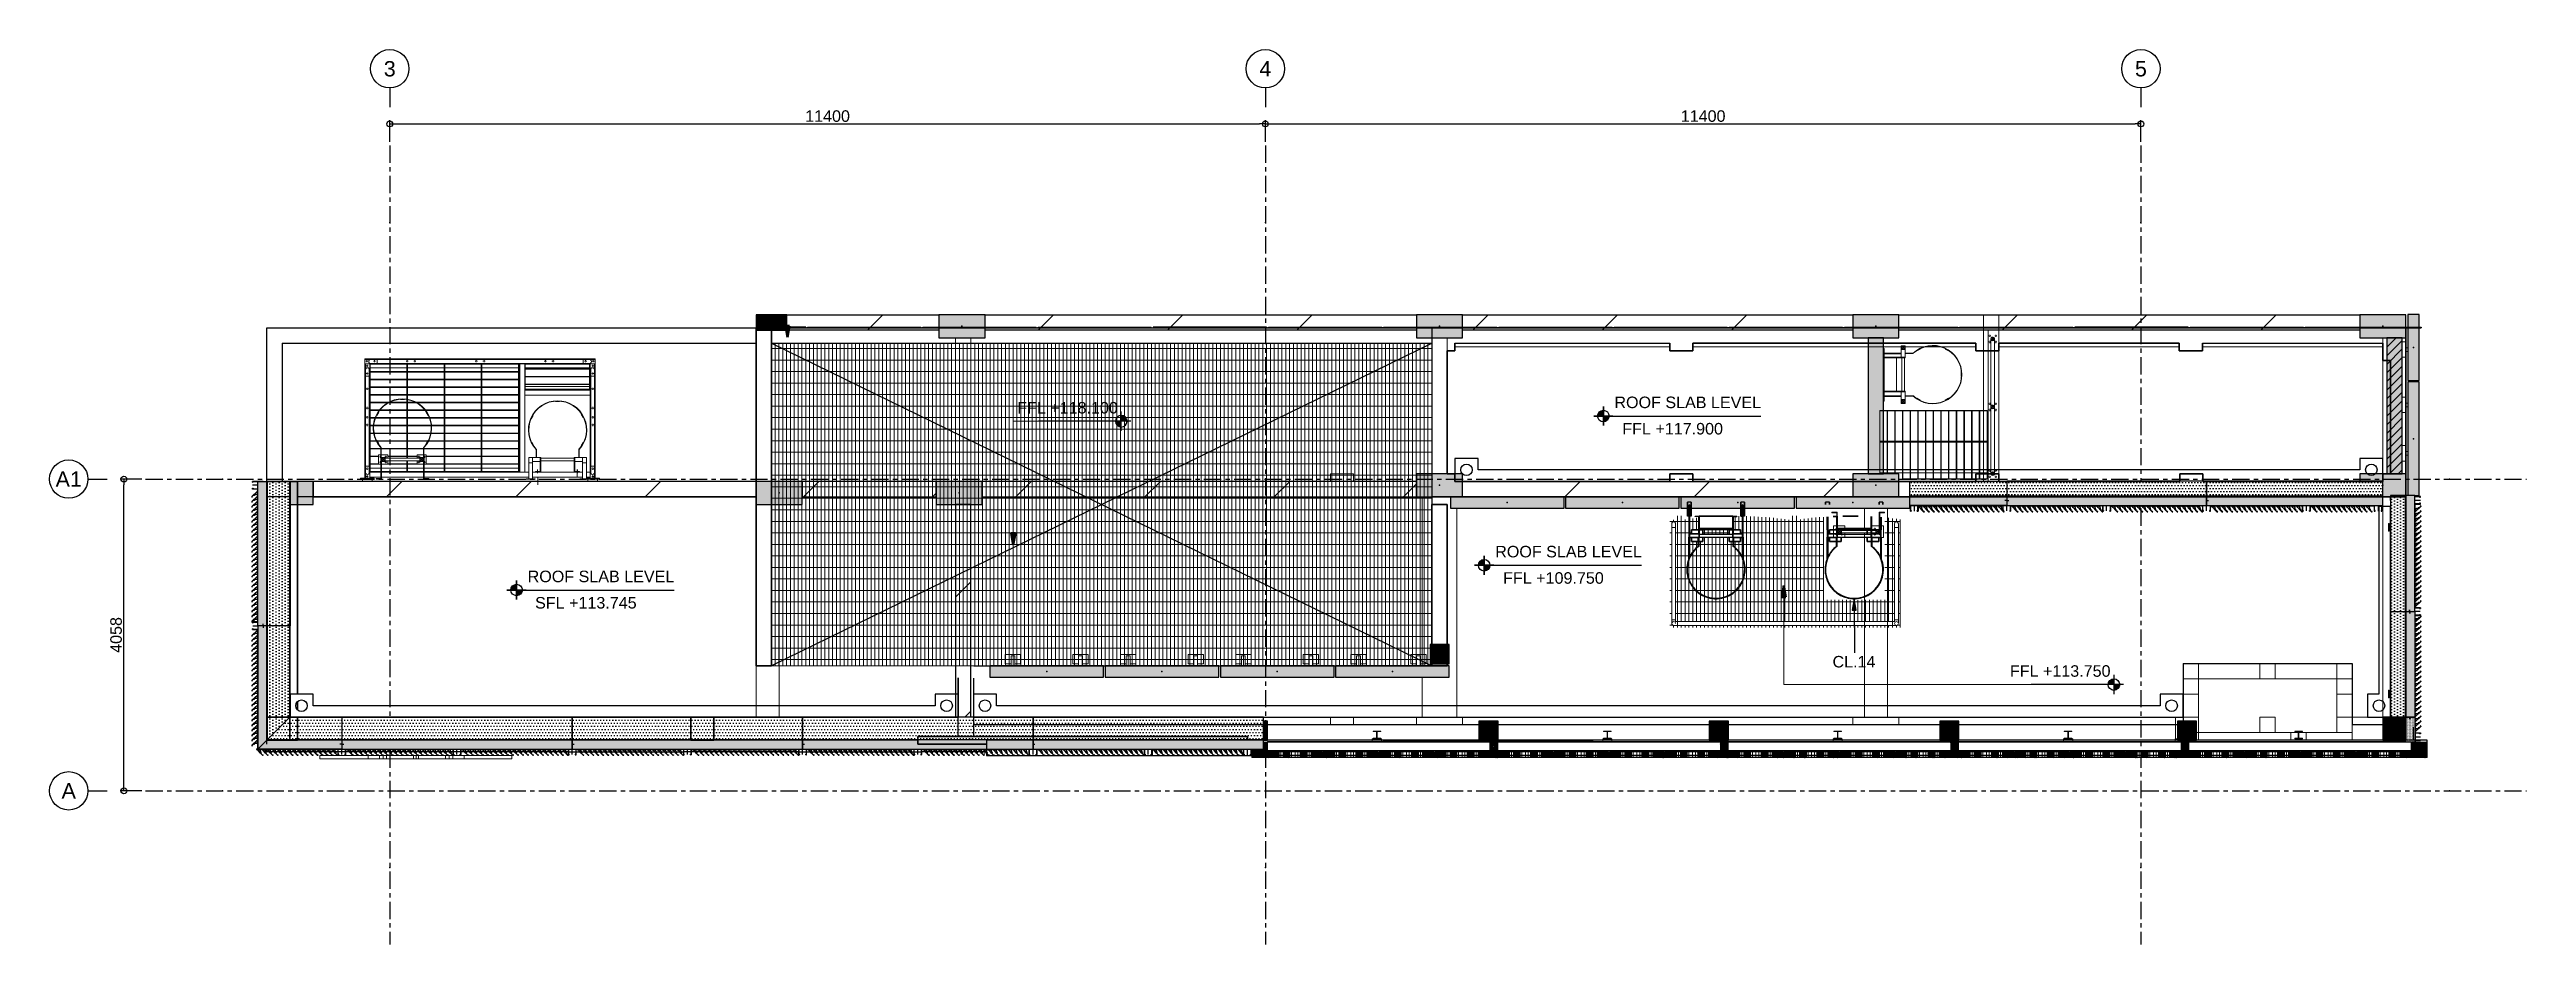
# Model space of a CAD drawing. Header units: millimetres. Extents: x -153298 to 620751, y -313239 to 250031.
# Drawn here: x 241487 to 273737, y 90148 to 101798 of the extents above; entities that cross this region are included whole.
import ezdxf
from ezdxf.enums import TextEntityAlignment as Align

# ---------------------------------------------------------------- set-up
doc = ezdxf.new("R2010")
doc.units = ezdxf.units.MM
doc.set_wipeout_variables(frame=1)
for name, pattern in [('CENTER', [2, 1.25, -0.25, 0.25, -0.25]), ('DPA_Hidden 100', [7.2, 4.7, -2.5]), ('DPA_Hidden 50', [3, 2, -1]), ('DPA_Overhead 100', [2.75, 1.75, -1]), ('TA_GL_000.90000', [2.475, 0.9, -0.225, 0.225, -0.225, 0.9]), ('XKITLINE00', [0]), ('XKITLINE02', [4, 2, -2])]:
    doc.linetypes.add(name, pattern=pattern)
for name, color, linetype in [('000 - 0_SYM_DWG_GRID-BUBBLE_MAIN_COLOR_6', 7, 'Continuous'), ('000 - 0_SYM_DWG_GRIDLINE_MAIN_COLOR_251', 7, 'Continuous'), ('000 - 0_SYM_DWG_SLOPE-SYM_TEXT_COLOR_3', 7, 'Continuous'), ('000 - CONCRETE_COL_CUT_COLOR_1', 7, 'Continuous'), ('000 - CONCRETE_COL_CUT_COLOR_5', 7, 'Continuous'), ('000 - CONCRETE_COL_HATCH_', 7, 'Continuous'), ('000 - CONCRETE_COL_WIPEOUT_', 7, 'Continuous'), ('000 - CONCRETE_WALL_CUT_COLOR_2', 7, 'Continuous'), ('000 - CONCRETE_WALL_HATCH_', 7, 'Continuous'), ('000 - CONCRETE_WALL_WIPEOUT_', 7, 'Continuous'), ('000 - D I M', 7, 'Continuous'), ('000 - EXISTING_BUILDING_MAIN_COLOR_1', 7, 'Continuous'), ('000 - EXISTING_BUILDING_MAIN_COLOR_2', 7, 'Continuous'), ('000 - EXISTING_BUILDING_MAIN_COLOR_251', 7, 'Continuous'), ('000 - EXISTING_BUILDING_MAIN_COLOR_3', 7, 'Continuous'), ('000 - EXISTING_BUILDING_MAIN_COLOR_4', 7, 'Continuous'), ('000 - EXISTING_COLUMN_CUT_COLOR_5', 7, 'Continuous'), ('000 - EXISTING_CONCRETE_MAIN_COLOR_1', 7, 'Continuous'), ('000 - EXISTING_PRECAST_CUT_COLOR_4', 7, 'Continuous'), ('000 - EXISTING_PRECAST_HATCH_', 7, 'Continuous'), ('000 - EXISTING_PRECAST_MAIN_COLOR_1', 7, 'Continuous'), ('000 - EXISTING_STEEL-STRUCTURE_CUT_COLOR_1', 7, 'Continuous'), ('000 - EXISTING_STEEL-STRUCTURE_MAIN_COLOR_1', 7, 'Continuous'), ('000 - EXISTING_STEEL-STRUCTURE_MAIN_COLOR_2', 7, 'Continuous'), ('000 - GRID', 7, 'CENTER'), ('010 - ASPG_ACCESSORIES_MAIN_COLOR_1', 7, 'Continuous'), ('010 - ASPG_EXTR_MAIN_COLOR_2', 7, 'Continuous'), ('010 - ASPG_FASTERN_MAIN_COLOR_1', 7, 'Continuous'), ('010 - ASPG_FASTERN_SUB_COLOR_1', 7, 'Continuous'), ('010 - ASPG_FASTERN_SYMBOL_', 7, 'Continuous'), ('010 - ASPG_FLASHING_MAIN_COLOR_2', 7, 'Continuous'), ('010 - ASPG_FLASHING_MAIN_COLOR_4', 7, 'Continuous'), ('010 - ASPG_FLASHING_WIPEOUT_', 7, 'Continuous'), ('010 - ASPG_FLASING_WIPEOUT_', 7, 'Continuous'), ('010 - ASPG_FRAMING_CUT_COLOR_4', 7, 'Continuous'), ('010 - ASPG_FRAMING_DEF_SUB', 7, 'Continuous'), ('010 - ASPG_FRAMING_HATCH_', 7, 'Continuous'), ('010 - ASPG_FRAMING_MAIN_COLOR_2', 7, 'Continuous'), ('010 - ASPG_FRAMING_SUB_COLOR_2', 7, 'Continuous'), ('010 - ASPG_FRAMING_WIPEOUT_', 7, 'Continuous'), ('BOLT & SCREW', 7, 'Continuous')]:
    doc.layers.add(name, color=color, linetype=linetype)
doc.layers.add('010 - ASPG_EXTR_DEF_SUB', color=7, linetype='Continuous', plot=False)
doc.layers.add('010 - ASPG_FASTERN_DEF_SUB', color=7, linetype='Continuous', plot=False)
for name, color, linetype, lineweight in [('12-GRID', 7, 'CENTER', 13), ('_ _ A-DETL-OPENING', 7, 'Continuous', 25), ('A-ANNO-NOTE', 7, 'Continuous', 35), ('A-COLS-E', 7, 'Continuous', 35), ('A-DETL', 7, 'Continuous', 70), ('A-DETL-HDLN', 7, 'DPA_Hidden 100', 35), ('A-DETL-THIN', 7, 'Continuous', 25), ('A-FLOR-HRAL', 7, 'Continuous', 25), ('A-FLOR-OVHD', 7, 'DPA_Overhead 100', 25), ('A-GENM', 7, 'Continuous', 9), ('A-GENM-IDEN', 7, 'Continuous', 25), ('Bolt', 7, 'Continuous', 0), ('G-ANNO-SPOR', 7, 'Continuous', 9), ('I-WALL-E', 7, 'Continuous', 35), ('Part', 7, 'Continuous', 0), ('Q-SPCQ', 7, 'Continuous', 35), ('SCREW', 7, 'Continuous', 5)]:
    doc.layers.add(name, color=color, linetype=linetype, lineweight=lineweight)
doc.styles.add('ARIAL', font='arial.ttf')
doc.styles.add('Arial_2', font='arial.ttf', dxfattribs={"height": 3})
doc.styles.add('FAMELINE_FOR_CKST', font='arial.ttf')
doc.styles.add('TA', font='', dxfattribs={"height": 4.5})
doc.styles.get('TA').set_extended_font_data('Cordia New')
doc.dimstyles.new('FAMELINE-CKST_C-C', dxfattribs={"dimtxt": 0.3, "dimasz": 0.15, "dimexe": 0.1, "dimexo": 0.1, "dimgap": 0.05, "dimtad": 1, "dimzin": 0, "dimdsep": 46, "dimtxsty": 'FAMELINE_FOR_CKST', "dimblk": 'ORIGIN', "dimblk1": 'ORIGIN', "dimblk2": 'ORIGIN', "dimsah": 1, "dimcen": 0.1, "dimdle": 0.1, "dimclrd": 7, "dimclre": 7, "dimclrt": 7, "dimadec": 0, "dimazin": 0, "dimtfac": 1, "dimtix": 1, "dimtmove": 2, "dimatfit": 3, "dimfxl": 1, "dimtolj": 1, "dimtzin": 0, "dimlwd": -1, "dimlwe": -1, "dimarcsym": 0})
pattern_1 = [(270, (1257419.24324, -520041.6224), (0.65495992507, -1.1344238721), [0.7562825814, -1.5125651628]), (30, (1257419.24324, -520041.6224), (0.65495992936, 1.1344238696), [0.7562825814, -1.5125651628]), (330, (1257419.24324, -520041.6224), (1.30991985442, -2.48e-09), [-1.5125651628, 0.7562825814])]
pattern_2 = [(315, (1257419.4929, -520021.6224), (1.3369313545, 1.3369313545), []), (45, (1257419.4929, -520021.6224), (-1.3369313545, 1.3369313545), [])]
pattern_3 = [(270, (1257419.4425, -520043.9224), (0.65495992507, -1.1344238721), [0.7562825814, -1.5125651628]), (30, (1257419.4425, -520043.9224), (0.65495992936, 1.1344238696), [0.7562825814, -1.5125651628]), (330, (1257419.4425, -520043.9224), (1.30991985442, -2.48e-09), [-1.5125651628, 0.7562825814])]
pattern_4 = [(315, (1257419.1929, -520023.9224), (1.3369313545, 1.3369313545), []), (45, (1257419.1929, -520023.9224), (-1.3369313545, 1.3369313545), [])]
pattern_5 = [(0, (0, 0), (3.96875, 7.9375), [0, -7.9375])]
pattern_6 = [(0, (0, 0), (19.84375, 39.6875), [0, -39.6875])]
pattern_7 = [(0, (892882.37, -12194.02), (0, 150), []), (90, (892882.374, -12194.02), (-50, 3e-15), [])]

# ---------------------------------------------------------------- blocks, each defined once
blk = doc.blocks.new('*A201200')
at = {"layer": '000 - EXISTING_STEEL-STRUCTURE_MAIN_COLOR_1', "color": 7, "linetype": 'XKITLINE00', "lineweight": 0}
for p in [(659.5984, 142.916531), (659.5344, 142.980531)]:
    blk.add_line(p, (659.5344, 142.980531), dxfattribs=at)
blk = doc.blocks.new('*A202201')
at = {"layer": '000 - EXISTING_STEEL-STRUCTURE_MAIN_COLOR_1', "color": 7, "linetype": 'XKITLINE00', "lineweight": 0}
for p in [(659.5984, 160.276537), (659.5344, 160.340537)]:
    blk.add_line(p, (659.5344, 160.340537), dxfattribs=at)
blk = doc.blocks.new('*A203202')
at = {"layer": '000 - EXISTING_BUILDING_MAIN_COLOR_1', "color": 7, "linetype": 'XKITLINE00', "lineweight": 0}
for p, q in [((617.110409, 165.663109), (617.110265, 165.663253)), ((617.117801, 165.655717), (617.114992, 165.658526)), ((617.136423, 165.637095), (617.119197, 165.654321)), ((617.136423, 165.637095), (617.136423, 165.637095))]:
    blk.add_line(p, q, dxfattribs=at)
blk = doc.blocks.new('*A204203')
at = {"layer": '000 - EXISTING_BUILDING_MAIN_COLOR_1', "color": 7, "linetype": 'XKITLINE00', "lineweight": 0}
for p, q in [((617.074717, 172.65877), (617.074188, 172.659299)), ((617.087776, 172.64571), (617.083452, 172.650034)), ((617.095742, 172.637744), (617.092717, 172.64077)), ((617.104853, 172.628633), (617.100814, 172.632673)), ((617.116431, 172.617055), (617.112569, 172.620918)), ((617.130785, 172.602702), (617.121833, 172.611653)), ((617.136391, 172.597095), (617.132421, 172.601065)), ((617.136391, 172.597095), (617.136391, 172.597095))]:
    blk.add_line(p, q, dxfattribs=at)
blk = doc.blocks.new('*A205204')
at = {"layer": '000 - EXISTING_BUILDING_MAIN_COLOR_1', "color": 7, "linetype": 'XKITLINE00', "lineweight": 0}
for p, q in [((617.089729, 179.723824), (617.089648, 179.723906)), ((617.099943, 179.71361), (617.098924, 179.714629)), ((617.106396, 179.707158), (617.10466, 179.708894)), ((617.111617, 179.701937), (617.109512, 179.704041)), ((617.117835, 179.695719), (617.114365, 179.699189)), ((617.123984, 179.68957), (617.119218, 179.694336)), ((617.136423, 179.677131), (617.124105, 179.689449)), ((617.136423, 179.677131), (617.136423, 179.677131))]:
    blk.add_line(p, q, dxfattribs=at)
blk = doc.blocks.new('*A206205')
at = {"layer": '000 - EXISTING_STEEL-STRUCTURE_MAIN_COLOR_1', "color": 7, "linetype": 'XKITLINE00', "lineweight": 0}
for p in [(438.408454, 142.915971), (438.344454, 142.979971)]:
    blk.add_line(p, (438.344454, 142.979971), dxfattribs=at)
blk = doc.blocks.new('*A207206')
at = {"layer": '000 - EXISTING_STEEL-STRUCTURE_MAIN_COLOR_1', "color": 7, "linetype": 'XKITLINE00', "lineweight": 0}
blk.add_line((438.408454, 160.275977), (438.344454, 160.339977), dxfattribs=at)
blk = doc.blocks.new('*A208207')
at = {"layer": '000 - EXISTING_STEEL-STRUCTURE_MAIN_COLOR_1', "color": 7, "linetype": 'XKITLINE00', "lineweight": 0}
for p, q in [((485.414408, 138.915979), (485.350408, 138.979979)), ((485.350408, 138.979979), (485.350408, 138.979979)), ((485.774408, 138.555979), (485.726408, 138.603979)), ((486.150408, 138.179979), (486.086408, 138.243979))]:
    blk.add_line(p, q, dxfattribs=at)
blk = doc.blocks.new('*A209208')
at = {"layer": '000 - EXISTING_STEEL-STRUCTURE_MAIN_COLOR_1', "color": 7, "linetype": 'XKITLINE00', "lineweight": 0}
for p, q in [((513.794446, 138.915979), (513.730446, 138.979979)), ((513.730446, 138.979979), (513.730446, 138.979979)), ((514.154446, 138.555979), (514.106446, 138.603979)), ((514.530446, 138.179979), (514.466446, 138.243979))]:
    blk.add_line(p, q, dxfattribs=at)
blk = doc.blocks.new('*A210209')
at = {"layer": '000 - EXISTING_STEEL-STRUCTURE_MAIN_COLOR_1', "color": 7, "linetype": 'XKITLINE00', "lineweight": 0}
for p, q in [((504.182408, 138.915979), (504.118408, 138.979979)), ((504.118408, 138.979979), (504.118408, 138.979979)), ((504.542408, 138.555979), (504.494408, 138.603979)), ((504.918408, 138.179979), (504.854408, 138.243979))]:
    blk.add_line(p, q, dxfattribs=at)
blk = doc.blocks.new('*A211210')
at = {"layer": '000 - EXISTING_STEEL-STRUCTURE_MAIN_COLOR_1', "color": 7, "linetype": 'XKITLINE00', "lineweight": 0}
for p, q in [((537.062408, 138.915979), (536.998408, 138.979979)), ((537.422408, 138.555979), (537.374408, 138.603979)), ((537.798408, 138.179979), (537.734408, 138.243979))]:
    blk.add_line(p, q, dxfattribs=at)
blk = doc.blocks.new('*A212211')
at = {"layer": 'Part', "color": 7, "linetype": 'XKITLINE00', "lineweight": 0}
for p, q in [((552.482375, 138.675979), (552.418375, 138.739979)), ((552.418375, 138.739979), (552.418375, 138.739979)), ((552.842375, 138.315979), (552.794375, 138.363979)), ((553.218375, 137.939979), (553.154375, 138.003979))]:
    blk.add_line(p, q, dxfattribs=at)
blk = doc.blocks.new('*A213212')
at = {"layer": 'Part', "color": 7, "linetype": 'XKITLINE00', "lineweight": 0}
for p, q in [((576.482375, 138.675979), (576.418375, 138.739979)), ((576.418375, 138.739979), (576.418375, 138.739979)), ((576.842375, 138.315979), (576.794375, 138.363979)), ((577.218375, 137.939979), (577.154375, 138.003979))]:
    blk.add_line(p, q, dxfattribs=at)
blk = doc.blocks.new('*A214213')
at = {"layer": '000 - EXISTING_STEEL-STRUCTURE_MAIN_COLOR_1', "color": 7, "linetype": 'XKITLINE00', "lineweight": 0}
for p, q in [((464.738408, 138.915979), (464.674408, 138.979979)), ((464.674408, 138.979979), (464.674408, 138.979979)), ((465.098408, 138.555979), (465.050408, 138.603979)), ((465.474408, 138.179979), (465.410408, 138.243979))]:
    blk.add_line(p, q, dxfattribs=at)
blk = doc.blocks.new('*A215214')
at = {"layer": '000 - EXISTING_STEEL-STRUCTURE_MAIN_COLOR_1', "color": 7, "linetype": 'XKITLINE00', "lineweight": 0}
for p, q in [((444.062408, 138.915979), (443.998408, 138.979979)), ((443.998408, 138.979979), (443.998408, 138.979979)), ((444.422408, 138.555979), (444.374408, 138.603979)), ((444.798408, 138.179979), (444.734408, 138.243979))]:
    blk.add_line(p, q, dxfattribs=at)
blk = doc.blocks.new('*A216215')
at = {"layer": '000 - EXISTING_STEEL-STRUCTURE_MAIN_COLOR_1', "color": 7, "linetype": 'XKITLINE00', "lineweight": 0}
for p, q in [((492.634446, 138.915979), (492.570446, 138.979979)), ((492.570446, 138.979979), (492.570446, 138.979979)), ((492.994446, 138.555979), (492.946446, 138.603979)), ((493.370446, 138.179979), (493.306446, 138.243979))]:
    blk.add_line(p, q, dxfattribs=at)
blk = doc.blocks.new('*A217216')
at = {"layer": '000 - EXISTING_BUILDING_MAIN_COLOR_251', "color": 7, "linetype": 'XKITLINE00', "lineweight": 0}
for p, q in [((453.143857, 167.194285), (453.118158, 167.219984)), ((453.518158, 166.819984), (453.492558, 166.845584))]:
    blk.add_line(p, q, dxfattribs=at)
blk = doc.blocks.new('*A218217')
at = {"layer": '000 - EXISTING_BUILDING_MAIN_COLOR_251', "color": 7, "linetype": 'XKITLINE00', "lineweight": 0}
for p, q in [((449.143914, 167.194285), (449.118215, 167.219984)), ((449.518215, 166.819984), (449.492615, 166.845584))]:
    blk.add_line(p, q, dxfattribs=at)
blk = doc.blocks.new('*A219218')
at = {"layer": '000 - EXISTING_BUILDING_MAIN_COLOR_251', "color": 7, "linetype": 'XKITLINE00', "lineweight": 0}
for p, q in [((448.717851, 171.715646), (448.66321, 171.701005)), ((448.796429, 171.851745), (448.741788, 171.837104))]:
    blk.add_line(p, q, dxfattribs=at)
blk = doc.blocks.new('*A220219')
at = {"layer": '000 - EXISTING_BUILDING_MAIN_COLOR_251', "color": 7, "linetype": 'XKITLINE00', "lineweight": 0}
for p, q in [((451.158441, 173.259999), (451.118441, 173.299999)), ((451.315595, 173.259999), (451.275595, 173.299999)), ((451.47275, 173.259999), (451.43275, 173.299999))]:
    blk.add_line(p, q, dxfattribs=at)
blk = doc.blocks.new('*A221220')
at = {"layer": '000 - EXISTING_BUILDING_MAIN_COLOR_251', "color": 7, "linetype": 'XKITLINE00', "lineweight": 0}
for p, q in [((453.801876, 171.918563), (453.816517, 171.973204)), ((453.880453, 171.782463), (453.895094, 171.837104)), ((453.959031, 171.646364), (453.973672, 171.701005))]:
    blk.add_line(p, q, dxfattribs=at)
blk = doc.blocks.new('*A222221')
at = {"layer": '000 - EXISTING_BUILDING_MAIN_COLOR_251', "color": 7, "linetype": 'XKITLINE00', "lineweight": 0}
for p, q in [((453.879363, 168.735646), (453.824722, 168.721005)), ((453.95794, 168.871745), (453.903299, 168.857104))]:
    blk.add_line(p, q, dxfattribs=at)
blk = doc.blocks.new('*A223222')
at = {"layer": '000 - EXISTING_BUILDING_MAIN_COLOR_251', "color": 7, "linetype": 'XKITLINE00', "lineweight": 0}
for p, q in [((448.640365, 168.938563), (448.655006, 168.993204)), ((448.718942, 168.802463), (448.733583, 168.857104)), ((448.797519, 168.666364), (448.81216, 168.721005))]:
    blk.add_line(p, q, dxfattribs=at)
blk = doc.blocks.new('*A224223')
at = {"layer": 'Part', "color": 7, "linetype": 'XKITLINE00', "lineweight": 0}
for p, q in [((600.800314, 159.674285), (600.774615, 159.699984)), ((600.774615, 159.699984), (600.774615, 159.699984)), ((601.174615, 159.299984), (601.149015, 159.325584))]:
    blk.add_line(p, q, dxfattribs=at)
blk = doc.blocks.new('*A225224')
at = {"layer": '000 - EXISTING_BUILDING_MAIN_COLOR_251', "color": 7, "linetype": 'XKITLINE00', "lineweight": 0}
for p, q in [((607.464094, 178.834413), (607.438395, 178.860112)), ((607.438395, 178.860112), (607.438395, 178.860112)), ((607.838395, 178.460112), (607.812795, 178.485712))]:
    blk.add_line(p, q, dxfattribs=at)
blk = doc.blocks.new('*A226225')
at = {"layer": 'Part', "color": 7, "linetype": 'XKITLINE00', "lineweight": 0}
for p, q in [((604.800257, 159.674285), (604.774558, 159.699984)), ((604.774558, 159.699984), (604.774558, 159.699984)), ((605.174558, 159.299984), (605.148958, 159.325584))]:
    blk.add_line(p, q, dxfattribs=at)
blk = doc.blocks.new('*A227226')
at = {"layer": 'Part', "color": 7, "linetype": 'XKITLINE00', "lineweight": 0}
for p, q in [((624.482375, 138.675979), (624.418375, 138.739979)), ((624.418375, 138.739979), (624.418375, 138.739979)), ((624.842375, 138.315979), (624.794375, 138.363979)), ((625.218375, 137.939979), (625.154375, 138.003979))]:
    blk.add_line(p, q, dxfattribs=at)
blk = doc.blocks.new('*A228227')
at = {"layer": 'Part', "color": 7, "linetype": 'XKITLINE00', "lineweight": 0}
for p, q in [((600.482375, 138.675979), (600.418375, 138.739979)), ((600.418375, 138.739979), (600.418375, 138.739979)), ((600.842375, 138.315979), (600.794375, 138.363979)), ((601.218375, 137.939979), (601.154375, 138.003979))]:
    blk.add_line(p, q, dxfattribs=at)
blk = doc.blocks.new('*A229228')
at = {"layer": 'Part', "color": 7, "linetype": 'XKITLINE00', "lineweight": 0}
for p, q in [((648.482375, 138.675979), (648.418375, 138.739979)), ((648.418375, 138.739979), (648.418375, 138.739979)), ((648.842375, 138.315979), (648.794375, 138.363979)), ((649.218375, 137.939979), (649.154375, 138.003979))]:
    blk.add_line(p, q, dxfattribs=at)
blk = doc.blocks.new('*A230229')
at = {"layer": '000 - EXISTING_BUILDING_MAIN_COLOR_251', "color": 7, "linetype": 'XKITLINE00', "lineweight": 0}
for p, q in [((607.464094, 173.233293), (607.438395, 173.258992)), ((607.438395, 173.258992), (607.438395, 173.258992)), ((607.838395, 172.858992), (607.812795, 172.884592))]:
    blk.add_line(p, q, dxfattribs=at)
blk = doc.blocks.new('*A231230')
at = {"layer": 'Part', "color": 7, "linetype": 'XKITLINE00', "lineweight": 0}
for p, q in [((610.782427, 164.275977), (610.718427, 164.339977)), ((610.718427, 164.339977), (610.718427, 164.339977)), ((611.142427, 163.915977), (611.094427, 163.963977)), ((611.518427, 163.539977), (611.454427, 163.603977))]:
    blk.add_line(p, q, dxfattribs=at)
blk = doc.blocks.new('*A232231')
at = {"layer": 'Part', "color": 7, "linetype": 'XKITLINE00', "lineweight": 0}
for p, q in [((652.462404, 164.275977), (652.398404, 164.339977)), ((652.398404, 164.339977), (652.398404, 164.339977)), ((652.822404, 163.915977), (652.774404, 163.963977)), ((653.198404, 163.539977), (653.134404, 163.603977))]:
    blk.add_line(p, q, dxfattribs=at)
blk = doc.blocks.new('*A233232')
at = {"layer": 'Part', "color": 7, "linetype": 'XKITLINE00', "lineweight": 0}
for p, q in [((630.862427, 164.275977), (630.798427, 164.339977)), ((631.222427, 163.915977), (631.174427, 163.963977)), ((631.598427, 163.539977), (631.534427, 163.603977))]:
    blk.add_line(p, q, dxfattribs=at)
blk = doc.blocks.new('*A21002030')
at = {"layer": '000 - EXISTING_STEEL-STRUCTURE_MAIN_COLOR_2', "color": 7, "linetype": 'XKITLINE00', "lineweight": 0}
for p, q in [((660.5984, 162.180537), (659.5984, 162.180537)), ((659.5984, 162.180537), (659.5984, 160.340537)), ((659.6624, 140.340539), (659.6624, 162.180537)), ((660.5344, 140.340539), (660.5344, 162.180537)), ((660.5984, 140.340539), (660.5984, 162.180537)), ((659.5984, 142.980531), (659.5984, 159.540537)), ((659.5984, 140.340539), (659.5984, 142.180531)), ((659.5984, 140.340539), (660.5984, 140.340539))]:
    blk.add_line(p, q, dxfattribs=at)
blk = doc.blocks.new('*A21012031')
at = {"layer": '000 - EXISTING_STEEL-STRUCTURE_MAIN_COLOR_1', "color": 7, "linetype": 'XKITLINE00', "lineweight": 0}
for p, q in [((658.8624, 142.980531), (658.7984, 142.980531)), ((658.7984, 142.980531), (658.7984, 142.180531)), ((658.7984, 142.180531), (658.8624, 142.180531)), ((658.8624, 142.604531), (658.8624, 142.980531)), ((659.5344, 142.604531), (658.8624, 142.604531)), ((658.8624, 142.180531), (658.8624, 142.556531)), ((658.8624, 142.556531), (659.5344, 142.556531)), ((659.5984, 142.980531), (659.5344, 142.980531)), ((659.5344, 142.980531), (659.5344, 142.604531)), ((659.5344, 142.556531), (659.5344, 142.180531)), ((659.5344, 142.180531), (659.5984, 142.180531)), ((659.5984, 142.180531), (659.5984, 142.980531))]:
    blk.add_line(p, q, dxfattribs=at)
blk = doc.blocks.new('*A21022032')
at = {"layer": '000 - EXISTING_STEEL-STRUCTURE_MAIN_COLOR_1', "color": 7, "linetype": 'XKITLINE00', "lineweight": 0}
for p, q in [((658.8624, 160.340537), (658.7984, 160.340537)), ((658.7984, 160.340537), (658.7984, 159.540537)), ((658.8624, 159.964537), (658.8624, 160.340537)), ((659.5344, 159.964537), (658.8624, 159.964537)), ((659.5984, 160.340537), (659.5344, 160.340537)), ((659.5344, 160.340537), (659.5344, 159.964537)), ((659.5984, 159.540537), (659.5984, 160.340537)), ((658.7984, 159.540537), (658.8624, 159.540537)), ((658.8624, 159.540537), (658.8624, 159.916537)), ((658.8624, 159.916537), (659.5344, 159.916537)), ((659.5344, 159.916537), (659.5344, 159.540537)), ((659.5344, 159.540537), (659.5984, 159.540537))]:
    blk.add_line(p, q, dxfattribs=at)
blk = doc.blocks.new('*A21032033')
at = {"layer": '000 - EXISTING_BUILDING_MAIN_COLOR_1', "color": 7, "linetype": 'XKITLINE00', "lineweight": 0}
for p, q in [((616.821851, 179.495495), (617.114221, 179.664295)), ((617.052436, 179.43371), (616.883636, 179.72608))]:
    blk.add_line(p, q, dxfattribs=at)
blk = doc.blocks.new('*A21042034')
at = {"layer": '000 - EXISTING_BUILDING_MAIN_COLOR_1', "color": 7, "linetype": 'XKITLINE00', "lineweight": 0}
for p, q in [((616.008003, 180.49972), (616.008003, 182.09972)), ((616.008003, 182.09972), (617.608003, 182.09972)), ((617.608003, 182.09972), (617.608003, 180.49972)), ((616.488003, 180.49972), (616.008003, 180.49972))]:
    blk.add_line(p, q, dxfattribs=at)
blk = doc.blocks.new('*A21052035')
at = {"layer": '000 - EXISTING_BUILDING_MAIN_COLOR_1', "color": 7, "linetype": 'XKITLINE00', "lineweight": 0}
for p, q in [((616.774642, 179.569658), (616.773636, 179.569658)), ((616.773636, 179.569658), (616.773636, 172.510132)), ((616.773636, 179.569658), (616.774642, 179.569658)), ((616.774642, 179.569658), (616.77642, 179.569658)), ((616.776556, 179.567338), (616.774642, 179.569658)), ((616.778183, 179.562924), (616.776556, 179.567338)), ((617.159517, 179.567338), (617.15797, 179.563144)), ((617.16143, 179.569658), (617.159517, 179.567338)), ((617.159693, 179.569658), (617.16143, 179.569658)), ((617.162436, 179.569658), (617.16143, 179.569658)), ((617.16143, 179.569658), (617.162436, 179.569658)), ((617.162436, 179.569658), (617.162436, 172.510132)), ((616.773636, 172.510132), (616.774642, 172.510132)), ((616.774642, 172.510132), (616.776556, 172.512452)), ((616.774642, 172.510132), (616.776379, 172.510132)), ((616.776556, 172.512452), (616.778183, 172.516866)), ((617.157889, 172.516866), (617.159517, 172.512452)), ((617.159517, 172.512452), (617.16143, 172.510132)), ((617.159693, 172.510132), (617.16143, 172.510132)), ((617.16143, 172.510132), (617.162436, 172.510132))]:
    blk.add_line(p, q, dxfattribs=at)
blk = doc.blocks.new('*A21062036')
at = {"layer": 'Part', "color": 7, "linetype": 'XKITLINE00', "lineweight": 0}
for p, q in [((601.174627, 159.635984), (604.774547, 159.635984)), ((601.174627, 159.363984), (604.774547, 159.363984))]:
    blk.add_line(p, q, dxfattribs=at)
blk = doc.blocks.new('*A21072037')
at = {"layer": '000 - EXISTING_BUILDING_MAIN_COLOR_1', "color": 7, "linetype": 'XKITLINE00', "lineweight": 0}
for p, q in [((616.821883, 165.455495), (617.114253, 165.624295)), ((616.883668, 165.68608), (617.114253, 165.455495))]:
    blk.add_line(p, q, dxfattribs=at)
for radius, start, end in [(0.1944, 30, 210), (0.1688, 150, 330), (0.1944, 210, 30), (0.1688, 330, 150)]:
    blk.add_arc((616.968068, 165.539895), radius, start, end, dxfattribs=at)
blk = doc.blocks.new('*A21082038')
at = {"layer": '000 - EXISTING_BUILDING_MAIN_COLOR_1', "color": 7, "linetype": 'XKITLINE00', "lineweight": 0}
for p, q in [((616.821851, 172.415495), (617.114221, 172.584295)), ((616.883636, 172.64608), (617.114221, 172.415495))]:
    blk.add_line(p, q, dxfattribs=at)
for radius, start, end in [(0.1944, 30, 210), (0.1688, 150, 330), (0.1944, 210, 30), (0.1688, 330, 150)]:
    blk.add_arc((616.968036, 172.499895), radius, start, end, dxfattribs=at)
blk = doc.blocks.new('*A21092039')
at = {"layer": '000 - EXISTING_BUILDING_MAIN_COLOR_1', "color": 7, "linetype": 'XKITLINE00', "lineweight": 0}
for p, q in [((616.821883, 179.495531), (617.114253, 179.664331)), ((616.883668, 179.726116), (617.114253, 179.495531))]:
    blk.add_line(p, q, dxfattribs=at)
for radius, start, end in [(0.1944, 30, 210), (0.1688, 150, 330), (0.1944, 210, 30), (0.1688, 330, 150)]:
    blk.add_arc((616.968068, 179.579931), radius, start, end, dxfattribs=at)
blk = doc.blocks.new('*A21122042')
at = {"layer": 'Part', "color": 7, "linetype": 'XKITLINE00', "lineweight": 0}
blk.add_line((657.598427, 140.179979), (657.598427, 163.139977), dxfattribs=at)
blk = doc.blocks.new('*A21152045')
at = {"layer": '000 - EXISTING_CONCRETE_MAIN_COLOR_1', "color": 7, "linetype": 'XKITLINE00', "lineweight": 0}
for p, q in [((657.598427, 165.539977), (657.598427, 179.699934)), ((659.998427, 179.259979), (659.998427, 179.699934)), ((659.998427, 173.499979), (659.998427, 177.659979)), ((659.998427, 168.459979), (659.998427, 171.899979)), ((659.998427, 165.539977), (659.998427, 166.859979))]:
    blk.add_line(p, q, dxfattribs=at)
blk = doc.blocks.new('*A21162046')
at = {"layer": 'Part', "color": 7, "linetype": 'XKITLINE00', "lineweight": 0}
for p, q in [((660.00091, 167.859979), (660.19842, 167.859979)), ((660.00091, 167.459979), (660.19842, 167.459979))]:
    blk.add_line(p, q, dxfattribs=at)
blk = doc.blocks.new('*A21172047')
at = {"layer": '000 - EXISTING_PRECAST_MAIN_COLOR_1', "color": 7, "linetype": 'XKITLINE00', "lineweight": 0}
for p, q in [((660.00091, 168.459979), (659.598427, 168.459979)), ((660.00091, 166.859979), (660.00091, 168.459979)), ((659.598427, 166.859979), (660.00091, 166.859979))]:
    blk.add_line(p, q, dxfattribs=at)
blk = doc.blocks.new('*A21192049')
at = {"layer": 'Part', "color": 7, "linetype": 'XKITLINE00', "lineweight": 0}
for p, q in [((660.00091, 172.899979), (660.19842, 172.899979)), ((660.00091, 172.499979), (660.19842, 172.499979))]:
    blk.add_line(p, q, dxfattribs=at)
blk = doc.blocks.new('*A21202050')
at = {"layer": '000 - EXISTING_PRECAST_MAIN_COLOR_1', "color": 7, "linetype": 'XKITLINE00', "lineweight": 0}
for p, q in [((660.00091, 173.499979), (659.598427, 173.499979)), ((660.00091, 171.899979), (660.00091, 173.499979)), ((659.598427, 171.899979), (660.00091, 171.899979))]:
    blk.add_line(p, q, dxfattribs=at)
blk = doc.blocks.new('*A21212051')
at = {"layer": '000 - EXISTING_PRECAST_MAIN_COLOR_1', "color": 7, "linetype": 'XKITLINE00', "lineweight": 0}
for p, q in [((660.00091, 179.259979), (659.598427, 179.259979)), ((660.00091, 177.659979), (660.00091, 179.259979)), ((659.598427, 177.659979), (660.00091, 177.659979))]:
    blk.add_line(p, q, dxfattribs=at)
blk = doc.blocks.new('*A21222052')
at = {"layer": 'Part', "color": 7, "linetype": 'XKITLINE00', "lineweight": 0}
for p, q in [((660.00091, 178.659979), (660.19842, 178.659979)), ((660.00091, 178.259979), (660.19842, 178.259979))]:
    blk.add_line(p, q, dxfattribs=at)
blk = doc.blocks.new('*A21332053')
at = {"layer": '000 - EXISTING_STEEL-STRUCTURE_MAIN_COLOR_1', "color": 7, "linetype": 'XKITLINE00', "lineweight": 0}
for p, q in [((541.43843, 137.659979), (541.43843, 136.659979)), ((660.55843, 137.659979), (541.43843, 137.659979)), ((541.43843, 137.595979), (660.55843, 137.595979)), ((660.55843, 137.659979), (660.55843, 136.659979)), ((541.43843, 136.723979), (564.598431, 136.723979)), ((541.43843, 136.659979), (564.598431, 136.659979)), ((565.398431, 136.723979), (588.598431, 136.723979)), ((565.398431, 136.659979), (588.598431, 136.659979)), ((589.398431, 136.723979), (612.598431, 136.723979)), ((589.398431, 136.659979), (612.598431, 136.659979)), ((613.398431, 136.723979), (636.598431, 136.723979)), ((613.398431, 136.659979), (636.598431, 136.659979)), ((637.398431, 136.723979), (660.55843, 136.723979)), ((637.398431, 136.659979), (660.55843, 136.659979))]:
    blk.add_line(p, q, dxfattribs=at)
blk = doc.blocks.new('*A21342054')
at = {"layer": '000 - EXISTING_CONCRETE_MAIN_COLOR_1', "color": 7, "linetype": 'XKITLINE00', "lineweight": 0}
for p, q in [((511.718427, 164.739977), (556.950427, 164.739977)), ((511.718427, 163.139977), (556.950427, 163.139977)), ((561.750427, 164.739977), (602.398427, 164.739977)), ((572.318432, 163.139977), (572.478432, 163.139977)), ((584.318432, 163.139977), (584.478432, 163.139977)), ((596.318432, 163.139977), (596.478432, 163.139977)), ((607.198427, 164.739977), (616.008003, 164.739977)), ((608.318432, 163.139977), (616.008003, 163.139977)), ((617.608003, 164.739977), (655.198427, 164.739977)), ((617.608003, 163.139977), (655.198427, 163.139977)), ((658.398427, 140.179979), (658.398427, 163.139977)), ((659.998427, 162.180537), (659.998427, 163.139977)), ((508.91841, 140.179979), (508.91841, 162.339977)), ((510.51841, 140.179979), (510.51841, 162.339977)), ((512.088404, 139.379979), (539.438408, 139.379979)), ((541.438408, 139.379979), (563.438408, 139.379979)), ((565.438408, 139.379979), (587.438408, 139.379979)), ((589.438408, 139.379979), (611.438408, 139.379979)), ((613.438408, 139.379979), (635.998408, 139.379979)), ((635.998408, 139.379979), (635.998408, 137.939979)), ((654.398761, 139.379979), (657.598408, 139.379979)), ((659.998427, 140.179979), (659.998427, 140.340539)), ((539.278406, 137.779979), (539.438408, 137.779979)), ((541.438408, 137.779979), (552.338375, 137.779979)), ((553.298375, 137.779979), (563.438408, 137.779979)), ((565.438408, 137.779979), (576.338375, 137.779979)), ((577.298375, 137.779979), (587.438408, 137.779979)), ((589.438408, 137.779979), (600.338375, 137.779979)), ((601.298375, 137.779979), (611.438408, 137.779979)), ((613.438408, 137.779979), (624.338375, 137.779979)), ((625.298375, 137.779979), (635.958375, 137.779979)), ((654.398426, 137.779979), (654.398426, 138.576512)), ((654.398426, 137.779979), (657.598408, 137.779979))]:
    blk.add_line(p, q, dxfattribs=at)
blk = doc.blocks.new('*A21352055')
at = {"layer": '000 - EXISTING_CONCRETE_MAIN_COLOR_1', "color": 7, "linetype": 'XKITLINE00', "lineweight": 0}
for p, q in [((491.350427, 182.099934), (507.198427, 182.099934)), ((511.998427, 182.099934), (556.950427, 182.099934)), ((561.750427, 182.099934), (602.398427, 182.099934)), ((607.198427, 182.099934), (655.198427, 182.099934)), ((491.350427, 180.499934), (507.198427, 180.499934)), ((511.998427, 180.499934), (556.950427, 180.499934)), ((561.750427, 180.499934), (602.398427, 180.499934)), ((607.198427, 180.499934), (616.008003, 180.499934)), ((617.608003, 180.499934), (655.198427, 180.499934))]:
    blk.add_line(p, q, dxfattribs=at)
blk = doc.blocks.new('*A21362056')
at = {"layer": '000 - EXISTING_CONCRETE_MAIN_COLOR_1', "color": 7, "linetype": 'XKITLINE00', "lineweight": 0}
for p, q in [((657.598427, 140.179978), (657.598427, 163.139977)), ((512.088404, 140.179978), (636.798426, 140.179978)), ((654.398761, 140.179978), (657.598427, 140.179978))]:
    blk.add_line(p, q, dxfattribs=at)
blk = doc.blocks.new('*A21372057')
at = {"layer": '000 - EXISTING_CONCRETE_MAIN_COLOR_1', "color": 7, "linetype": 'XKITLINE00', "lineweight": 0}
for p, q in [((441.998408, 140.179979), (488.150408, 140.179979)), ((490.550408, 140.179979), (506.918408, 140.179979)), ((512.088404, 140.179979), (636.798426, 140.179979)), ((654.398761, 140.179979), (657.598408, 140.179979)), ((441.998408, 137.779979), (442.158408, 137.779979)), ((487.990408, 137.779979), (488.150408, 137.779979)), ((490.550408, 137.779979), (490.710408, 137.779979)), ((506.758408, 137.779979), (506.918408, 137.779979)), ((638.198408, 137.779979), (648.01832, 137.779979)), ((649.61832, 137.779979), (654.398426, 137.779979))]:
    blk.add_line(p, q, dxfattribs=at)
blk = doc.blocks.new('*A21422062')
at = {"layer": '000 - EXISTING_CONCRETE_MAIN_COLOR_1', "color": 7, "linetype": 'XKITLINE00', "lineweight": 0}
for p, q in [((603.598408, 159.635984), (603.598408, 161.939983)), ((605.998408, 140.179973), (605.998408, 161.939983)), ((603.598408, 140.179973), (603.598408, 159.363984)), ((603.598408, 140.179973), (605.998408, 140.179973))]:
    blk.add_line(p, q, dxfattribs=at)
blk = doc.blocks.new('*A21432063')
at = {"layer": 'Part', "color": 7, "linetype": 'XKITLINE00', "lineweight": 0}
for p, q in [((600.338375, 137.659979), (600.338375, 137.939979)), ((600.338375, 137.939979), (600.418375, 137.939979)), ((601.218375, 137.939979), (601.298375, 137.939979)), ((601.298375, 137.939979), (601.298375, 137.659979))]:
    blk.add_line(p, q, dxfattribs=at)
blk = doc.blocks.new('*A21442064')
at = {"layer": 'Part', "color": 7, "linetype": 'XKITLINE00', "lineweight": 0}
for p, q in [((611.958375, 137.659979), (611.958375, 137.779979)), ((612.918375, 137.659979), (612.918375, 137.779979))]:
    blk.add_line(p, q, dxfattribs=at)
blk = doc.blocks.new('*A21452065')
at = {"layer": 'Part', "color": 7, "linetype": 'XKITLINE00', "lineweight": 0}
for p, q in [((624.338375, 137.659979), (624.338375, 137.939979)), ((624.338375, 137.939979), (624.418375, 137.939979)), ((625.218375, 137.939979), (625.298375, 137.939979)), ((625.298375, 137.939979), (625.298375, 137.659979))]:
    blk.add_line(p, q, dxfattribs=at)
blk = doc.blocks.new('*A21462066')
at = {"layer": '000 - EXISTING_CONCRETE_MAIN_COLOR_1', "color": 7, "linetype": 'XKITLINE00', "lineweight": 0}
for p, q in [((636.798396, 145.779979), (654.398516, 145.781308)), ((636.798396, 145.779979), (636.798517, 144.179979)), ((654.398516, 145.781308), (654.398637, 144.181308)), ((636.798517, 144.179979), (654.398637, 144.181308))]:
    blk.add_line(p, q, dxfattribs=at)
blk = doc.blocks.new('*A21472067')
at = {"layer": '000 - EXISTING_CONCRETE_MAIN_COLOR_1', "color": 7, "linetype": 'XKITLINE00', "lineweight": 0}
for p, q in [((636.798426, 139.779979), (636.798426, 145.779973)), ((654.398426, 145.779973), (636.798426, 145.779973)), ((654.398426, 138.576512), (654.398426, 145.779973)), ((638.198408, 138.576512), (648.794375, 138.576512)), ((648.842375, 138.576512), (654.398426, 138.576512))]:
    blk.add_line(p, q, dxfattribs=at)
blk = doc.blocks.new('*A21482068')
at = {"layer": 'Part', "color": 7, "linetype": 'XKITLINE00', "lineweight": 0}
for p, q in [((648.01832, 138.576512), (648.01832, 137.77998)), ((648.01832, 137.77998), (649.61832, 137.77998)), ((649.61832, 137.77998), (649.61832, 138.576512))]:
    blk.add_line(p, q, dxfattribs=at)
blk = doc.blocks.new('*A21492069')
at = {"layer": '000 - EXISTING_CONCRETE_MAIN_COLOR_1', "color": 7, "linetype": 'XKITLINE00', "lineweight": 0}
for p, q in [((638.398457, 144.180125), (636.798457, 144.180003)), ((636.798457, 144.180003), (636.798761, 140.179872)), ((638.398457, 144.180125), (638.398761, 140.179994)), ((638.398761, 140.179994), (636.798761, 140.179872))]:
    blk.add_line(p, q, dxfattribs=at)
blk = doc.blocks.new('*A21502070')
at = {"layer": '000 - EXISTING_CONCRETE_MAIN_COLOR_1', "color": 7, "linetype": 'XKITLINE00', "lineweight": 0}
for p, q in [((654.398457, 144.180125), (652.798457, 144.180003)), ((652.798457, 144.180003), (652.798761, 140.179872)), ((654.398457, 144.180125), (654.398761, 140.179994)), ((654.398761, 140.179994), (652.798761, 140.179872))]:
    blk.add_line(p, q, dxfattribs=at)
blk = doc.blocks.new('*A21512071')
at = {"layer": 'Part', "color": 7, "linetype": 'XKITLINE00', "lineweight": 0}
for p, q in [((635.958375, 137.659979), (635.958375, 137.939979)), ((635.958375, 137.939979), (636.198408, 137.939979)), ((636.918375, 137.659979), (636.918375, 137.779979))]:
    blk.add_line(p, q, dxfattribs=at)
blk = doc.blocks.new('*A21522072')
at = {"layer": '000 - EXISTING_BUILDING_MAIN_COLOR_251', "color": 7, "linetype": 'XKITLINE00', "lineweight": 0}
for p, q in [((609.04519, 173.361516), (609.06519, 173.396157)), ((609.3916, 173.161516), (609.04519, 173.361516)), ((609.06519, 173.396157), (609.4116, 173.196157)), ((609.4116, 173.196157), (609.3916, 173.161516))]:
    blk.add_line(p, q, dxfattribs=at)
blk = doc.blocks.new('*A21532073')
at = {"layer": '000 - EXISTING_BUILDING_MAIN_COLOR_251', "color": 7, "linetype": 'XKITLINE00', "lineweight": 0}
for p, q in [((612.02519, 173.196157), (612.3716, 173.396157)), ((612.04519, 173.161516), (612.02519, 173.196157)), ((612.3916, 173.361516), (612.04519, 173.161516)), ((612.3716, 173.396157), (612.3916, 173.361516))]:
    blk.add_line(p, q, dxfattribs=at)
blk = doc.blocks.new('*A21542074')
at = {"layer": '000 - EXISTING_BUILDING_MAIN_COLOR_251', "color": 7, "linetype": 'XKITLINE00', "lineweight": 0}
for p, q in [((609.04519, 178.357668), (609.3916, 178.557668)), ((609.06519, 178.323027), (609.04519, 178.357668)), ((609.4116, 178.523027), (609.06519, 178.323027)), ((609.3916, 178.557668), (609.4116, 178.523027))]:
    blk.add_line(p, q, dxfattribs=at)
blk = doc.blocks.new('*A21552075')
at = {"layer": '000 - EXISTING_BUILDING_MAIN_COLOR_251', "color": 7, "linetype": 'XKITLINE00', "lineweight": 0}
for p, q in [((612.02519, 178.523027), (612.04519, 178.557668)), ((612.3716, 178.323027), (612.02519, 178.523027)), ((612.04519, 178.557668), (612.3916, 178.357668)), ((612.3916, 178.357668), (612.3716, 178.323027))]:
    blk.add_line(p, q, dxfattribs=at)
blk = doc.blocks.new('*A21562076')
at = {"layer": '000 - EXISTING_BUILDING_MAIN_COLOR_251', "color": 7, "linetype": 'XKITLINE00', "lineweight": 0}
for p, q in [((613.678395, 176.059592), (613.718395, 176.059592)), ((613.678395, 175.659592), (613.678395, 176.059592)), ((613.718395, 175.659592), (613.678395, 175.659592)), ((613.718395, 176.059592), (613.718395, 175.659592))]:
    blk.add_line(p, q, dxfattribs=at)
blk = doc.blocks.new('*A21572077')
at = {"layer": '000 - EXISTING_BUILDING_MAIN_COLOR_1', "color": 7, "linetype": 'XKITLINE00', "lineweight": 0}
for p, q in [((616.008003, 180.49972), (616.488003, 180.49972)), ((616.008003, 172.123975), (616.008003, 180.49972)), ((616.008003, 168.923975), (616.008003, 172.099975)), ((616.008003, 168.843975), (616.008003, 168.899975)), ((616.008003, 165.643975), (616.008003, 168.819975)), ((616.008003, 165.003975), (616.008003, 165.619975)), ((616.008003, 164.739977), (616.008003, 164.979975)), ((616.008003, 164.739977), (616.488003, 164.739977))]:
    blk.add_line(p, q, dxfattribs=at)
blk = doc.blocks.new('*A21582078')
at = {"layer": 'Part', "color": 7, "linetype": 'XKITLINE00', "lineweight": 0}
for p, q in [((600.374409, 160.099904), (600.710935, 160.099904)), ((600.374409, 160.099904), (600.374409, 158.899904)), ((600.774935, 160.099904), (601.574409, 160.099904)), ((601.574409, 159.635984), (601.574409, 160.099904)), ((600.374409, 158.899904), (601.574409, 158.899904)), ((601.574409, 158.899904), (601.574409, 159.363984))]:
    blk.add_line(p, q, dxfattribs=at)
blk = doc.blocks.new('*A21592079')
at = {"layer": 'Part', "color": 7, "linetype": 'XKITLINE00', "lineweight": 0}
for p, q in [((600.214935, 161.539984), (600.774935, 161.539984)), ((600.214935, 161.475984), (600.214935, 161.539984)), ((600.710935, 161.475984), (600.214935, 161.475984)), ((600.710935, 161.475984), (600.710935, 159.299984)), ((600.774935, 159.699984), (600.774935, 161.539984)), ((600.710935, 159.299984), (600.774615, 159.299984))]:
    blk.add_line(p, q, dxfattribs=at)
blk = doc.blocks.new('*A21602080')
at = {"layer": 'Part', "color": 7, "linetype": 'XKITLINE00', "lineweight": 0}
for p, q in [((604.374373, 160.099904), (605.149278, 160.099904)), ((604.374373, 159.635984), (604.374373, 160.099904)), ((605.213278, 160.099904), (605.574373, 160.099904)), ((605.574373, 158.899904), (605.574373, 160.099904)), ((604.374373, 158.899904), (604.374373, 159.363984)), ((604.374373, 158.899904), (605.574373, 158.899904))]:
    blk.add_line(p, q, dxfattribs=at)
blk = doc.blocks.new('*A21612081')
at = {"layer": 'Part', "color": 7, "linetype": 'XKITLINE00', "lineweight": 0}
for p, q in [((605.149278, 161.539984), (605.709278, 161.539984)), ((605.149278, 159.699984), (605.149278, 161.539984)), ((605.213278, 161.475984), (605.709278, 161.475984)), ((605.213278, 159.299984), (605.213278, 161.475984)), ((605.709278, 161.539984), (605.709278, 161.475984)), ((605.174558, 159.299984), (605.213278, 159.299984))]:
    blk.add_line(p, q, dxfattribs=at)
blk = doc.blocks.new('*A21622082')
at = {"layer": '000 - EXISTING_BUILDING_MAIN_COLOR_251', "color": 7, "linetype": 'XKITLINE00', "lineweight": 0}
for p, q in [((605.198434, 165.619975), (605.198434, 168.843975)), ((605.198434, 168.843975), (605.222434, 168.843975)), ((605.222434, 165.619975), (605.222434, 168.843975)), ((605.198434, 165.619975), (605.222434, 165.619975))]:
    blk.add_line(p, q, dxfattribs=at)
blk = doc.blocks.new('*A21632083')
at = {"layer": '000 - EXISTING_BUILDING_MAIN_COLOR_1', "color": 7, "linetype": 'XKITLINE00', "lineweight": 0}
for p, q in [((616.821851, 165.455495), (617.114221, 165.624295)), ((617.052436, 165.39371), (616.883636, 165.68608))]:
    blk.add_line(p, q, dxfattribs=at)
blk = doc.blocks.new('*A21642084')
at = {"layer": '000 - EXISTING_BUILDING_MAIN_COLOR_1', "color": 7, "linetype": 'XKITLINE00', "lineweight": 0}
for p, q in [((616.008003, 163.139954), (616.008003, 164.739954)), ((616.008003, 164.739954), (616.488003, 164.739954)), ((617.608003, 163.139954), (616.008003, 163.139954)), ((617.608003, 163.139954), (617.608003, 164.739954))]:
    blk.add_line(p, q, dxfattribs=at)
blk = doc.blocks.new('*A21652085')
at = {"layer": '000 - EXISTING_BUILDING_MAIN_COLOR_251', "color": 7, "linetype": 'XKITLINE00', "lineweight": 0}
for p, q in [((605.222434, 165.643975), (605.222434, 165.619975)), ((605.222434, 165.643975), (616.374403, 165.643975)), ((605.222434, 165.619975), (616.374403, 165.619975)), ((616.374403, 165.643975), (616.374403, 165.619975))]:
    blk.add_line(p, q, dxfattribs=at)
blk = doc.blocks.new('*A21662086')
at = {"layer": '000 - EXISTING_BUILDING_MAIN_COLOR_1', "color": 7, "linetype": 'XKITLINE00', "lineweight": 0}
for p, q in [((616.773636, 165.550132), (616.773636, 172.489658)), ((616.773636, 172.489658), (616.774642, 172.489658)), ((616.774642, 172.489658), (616.773636, 172.489658)), ((616.776556, 172.487338), (616.774642, 172.489658)), ((616.774642, 172.489658), (616.776379, 172.489658)), ((616.778183, 172.482924), (616.776556, 172.487338)), ((617.157889, 172.482924), (617.159517, 172.487338)), ((617.16143, 172.489658), (617.159517, 172.487338)), ((617.159693, 172.489658), (617.16143, 172.489658)), ((617.16143, 172.489658), (617.162436, 172.489658)), ((617.162436, 172.489658), (617.16143, 172.489658)), ((617.162436, 165.550132), (617.162436, 172.489658)), ((616.773636, 165.550132), (616.774642, 165.550132)), ((616.774642, 165.550132), (616.776556, 165.552452)), ((616.774642, 165.550132), (616.776379, 165.550132)), ((616.776556, 165.552452), (616.778183, 165.556866)), ((617.158005, 165.556552), (617.159517, 165.552452)), ((617.159517, 165.552452), (617.16143, 165.550132)), ((617.159725, 165.550132), (617.16143, 165.550132)), ((617.16143, 165.550132), (617.162436, 165.550132))]:
    blk.add_line(p, q, dxfattribs=at)
blk = doc.blocks.new('*A21672087')
at = {"layer": '000 - EXISTING_BUILDING_MAIN_COLOR_1', "color": 7, "linetype": 'XKITLINE00', "lineweight": 0}
for p, q in [((616.374403, 164.979975), (616.374403, 168.843975)), ((616.374403, 168.843975), (616.398403, 168.843975)), ((616.398403, 164.979975), (616.398403, 168.843975)), ((616.374403, 164.979975), (616.398403, 164.979975))]:
    blk.add_line(p, q, dxfattribs=at)
blk = doc.blocks.new('*A21682088')
at = {"layer": '000 - EXISTING_CONCRETE_MAIN_COLOR_1', "color": 7, "linetype": 'XKITLINE00', "lineweight": 0}
for p, q in [((603.998427, 165.539977), (603.998427, 179.699934)), ((605.598427, 172.123975), (605.598427, 179.699934)), ((605.598427, 168.923975), (605.598427, 172.099975)), ((605.598427, 168.843975), (605.598427, 168.899975)), ((605.598427, 165.643975), (605.598427, 168.819975)), ((605.598427, 165.539977), (605.598427, 165.619975))]:
    blk.add_line(p, q, dxfattribs=at)
blk = doc.blocks.new('*A21692089')
at = {"layer": '000 - EXISTING_BUILDING_MAIN_COLOR_251', "color": 7, "linetype": 'XKITLINE00', "lineweight": 0}
for p, q in [((605.662395, 177.595592), (606.942395, 177.595592)), ((605.662395, 174.123592), (605.662395, 177.595592)), ((606.942395, 177.595592), (606.942395, 174.123592)), ((605.662395, 174.123592), (606.942395, 174.123592))]:
    blk.add_line(p, q, dxfattribs=at)
blk = doc.blocks.new('*A21702090')
at = {"layer": '000 - EXISTING_BUILDING_MAIN_COLOR_251', "color": 7, "linetype": 'XKITLINE00', "lineweight": 0}
for p, q in [((605.598395, 174.123592), (607.838395, 174.123592)), ((605.662395, 173.563592), (605.598395, 173.563592)), ((605.662395, 174.059592), (605.662395, 173.563592)), ((605.662395, 174.059592), (607.438395, 174.059592)), ((607.838395, 174.059592), (607.838395, 174.123592))]:
    blk.add_line(p, q, dxfattribs=at)
blk = doc.blocks.new('*A21712091')
at = {"layer": '000 - EXISTING_BUILDING_MAIN_COLOR_251', "color": 7, "linetype": 'XKITLINE00', "lineweight": 0}
for p, q in [((605.662395, 178.155512), (605.598395, 178.155512)), ((605.662395, 177.659512), (605.662395, 178.155512)), ((605.598395, 177.595512), (607.838395, 177.595512)), ((605.662395, 177.659512), (607.438395, 177.659512)), ((607.838395, 177.595512), (607.838395, 177.659512))]:
    blk.add_line(p, q, dxfattribs=at)
blk = doc.blocks.new('*A21722092')
at = {"layer": '000 - EXISTING_BUILDING_MAIN_COLOR_251', "color": 7, "linetype": 'XKITLINE00', "lineweight": 0}
for p, q in [((607.502395, 174.123592), (607.502395, 177.595512)), ((607.774395, 174.123592), (607.774395, 177.595512))]:
    blk.add_line(p, q, dxfattribs=at)
blk = doc.blocks.new('*A21732093')
at = {"layer": '000 - EXISTING_BUILDING_MAIN_COLOR_251', "color": 7, "linetype": 'XKITLINE00', "lineweight": 0}
for p, q in [((607.838395, 178.09891), (608.662506, 178.09891)), ((607.838395, 178.05891), (608.678023, 178.05891)), ((608.662506, 178.09891), (608.66843, 178.104321)), ((609.013284, 178.37631), (608.66843, 178.104321)), ((608.678023, 178.05891), (608.695405, 178.074785)), ((608.695405, 178.074785), (609.035722, 178.343196)), ((609.393734, 178.595766), (609.013284, 178.37631)), ((609.035722, 178.343196), (609.411165, 178.559764)), ((609.801836, 178.758108), (609.393734, 178.595766)), ((609.411165, 178.559764), (609.813898, 178.71997)), ((610.229073, 178.859947), (609.801836, 178.758108)), ((609.813898, 178.71997), (610.235513, 178.820468)), ((610.666527, 178.899157), (610.229073, 178.859947)), ((610.235513, 178.820468), (610.66721, 178.859163)), ((611.105064, 178.874919), (610.666527, 178.899157)), ((610.66721, 178.859163), (611.099977, 178.835244)), ((611.099977, 178.835244), (611.524781, 178.749213)), ((611.535532, 178.787741), (611.105064, 178.874919)), ((611.524781, 178.749213), (611.932754, 178.602864)), ((611.948944, 178.639441), (611.535532, 178.787741)), ((611.932754, 178.602864), (612.315379, 178.399253)), ((612.336671, 178.433115), (611.948944, 178.639441)), ((612.315379, 178.399253), (612.66467, 178.142629)), ((612.69062, 178.173069), (612.336671, 178.433115)), ((612.66467, 178.142629), (612.973335, 177.838351)), ((613.0034, 177.864734), (612.69062, 178.173069)), ((612.973335, 177.838351), (613.234931, 177.492769)), ((613.268485, 177.514544), (613.0034, 177.864734)), ((613.234931, 177.492769), (613.443998, 177.113097)), ((613.480339, 177.12981), (613.268485, 177.514544)), ((613.443998, 177.113097), (613.596171, 176.707261)), ((613.634541, 176.718562), (613.480339, 177.12981)), ((613.596171, 176.707261), (613.688273, 176.283732)), ((613.727872, 176.289386), (613.634541, 176.718562)), ((613.718383, 175.851351), (613.686035, 175.420236)), ((613.688273, 176.283732), (613.718383, 175.851351)), ((613.725604, 175.414377), (613.758383, 175.85124)), ((613.758383, 175.85124), (613.727872, 176.289386)), ((607.838395, 173.659592), (608.678763, 173.659592)), ((607.838395, 173.619592), (608.663253, 173.619592)), ((608.663253, 173.619592), (608.66918, 173.614182)), ((608.66918, 173.614182), (609.013214, 173.342955)), ((608.678763, 173.659592), (608.696143, 173.643728)), ((609.035651, 173.37607), (608.696143, 173.643728)), ((609.013214, 173.342955), (609.392661, 173.123994)), ((609.410105, 173.159989), (609.035651, 173.37607)), ((609.392661, 173.123994), (609.79964, 172.961845)), ((609.811729, 172.999975), (609.410105, 173.159989)), ((609.79964, 172.961845), (610.2257, 172.859878)), ((610.232183, 172.899349), (609.811729, 172.999975)), ((610.662734, 172.860202), (610.232183, 172.899349)), ((611.094441, 172.883347), (610.662734, 172.860202)), ((611.518338, 172.968302), (611.094441, 172.883347)), ((611.099455, 172.843662), (611.529004, 172.92975)), ((611.925623, 173.113304), (611.518338, 172.968302)), ((611.529004, 172.92975), (611.94172, 173.076686)), ((612.307837, 173.315342), (611.925623, 173.113304)), ((611.94172, 173.076686), (612.32903, 173.281417)), ((612.657043, 173.570219), (612.307837, 173.315342)), ((612.32903, 173.281417), (612.682891, 173.539692)), ((612.965987, 173.872642), (612.657043, 173.570219)), ((612.682891, 173.539692), (612.995955, 173.846148)), ((613.228255, 174.216331), (612.965987, 173.872642)), ((612.995955, 173.846148), (613.26172, 174.19442)), ((613.4384, 174.594148), (613.228255, 174.216331)), ((613.26172, 174.19442), (613.474666, 174.577274)), ((613.592057, 174.998247), (613.4384, 174.594148)), ((613.474666, 174.577274), (613.630372, 174.986762)), ((613.686035, 175.420236), (613.592057, 174.998247)), ((613.630372, 174.986762), (613.725604, 175.414377)), ((610.2257, 172.859878), (610.661992, 172.820209)), ((610.661992, 172.820209), (611.099455, 172.843662))]:
    blk.add_line(p, q, dxfattribs=at)
blk = doc.blocks.new('*A21742094')
at = {"layer": '000 - EXISTING_STEEL-STRUCTURE_MAIN_COLOR_1', "color": 7, "linetype": 'XKITLINE00', "lineweight": 0}
for p, q in [((659.0864, 143.300531), (659.160992, 143.300531)), ((659.1984, 143.412531), (659.1984, 143.337939)), ((659.1984, 143.188531), (659.1984, 143.263123)), ((659.1984, 141.972531), (659.1984, 141.897939)), ((659.3104, 143.300531), (659.235808, 143.300531)), ((659.0864, 141.860531), (659.160992, 141.860531)), ((659.1984, 141.748531), (659.1984, 141.823123)), ((659.3104, 141.860531), (659.235808, 141.860531))]:
    blk.add_line(p, q, dxfattribs=at)
blk = doc.blocks.new('*A21752095')
at = {"layer": '000 - EXISTING_STEEL-STRUCTURE_MAIN_COLOR_1'}
for points in [[(660.09, 142.88), (660.1, 142.87), (660.11, 142.87), (660.12, 142.86), (660.12, 142.85), (660.13, 142.84), (660.13, 142.83), (660.13, 142.82), (660.13, 142.81), (660.13, 142.8), (660.12, 142.79), (660.12, 142.78), (660.11, 142.77), (660.1, 142.77), (660.09, 142.77), (660.08, 142.76), (660.07, 142.77), (660.06, 142.77), (660.05, 142.77), (660.04, 142.78), (660.03, 142.79), (660.03, 142.8), (660.02, 142.81), (660.02, 142.82), (660.02, 142.83), (660.03, 142.84), (660.03, 142.85), (660.04, 142.86), (660.05, 142.87), (660.06, 142.87), (660.07, 142.88), (660.08, 142.88)], [(660.09, 142.4), (660.1, 142.39), (660.11, 142.39), (660.12, 142.38), (660.12, 142.37), (660.13, 142.36), (660.13, 142.35), (660.13, 142.34), (660.13, 142.33), (660.13, 142.32), (660.12, 142.31), (660.12, 142.3), (660.11, 142.29), (660.1, 142.29), (660.09, 142.29), (660.08, 142.28), (660.07, 142.29), (660.06, 142.29), (660.05, 142.29), (660.04, 142.3), (660.03, 142.31), (660.03, 142.32), (660.02, 142.33), (660.02, 142.34), (660.02, 142.35), (660.03, 142.36), (660.03, 142.37), (660.04, 142.38), (660.05, 142.39), (660.06, 142.39), (660.07, 142.4), (660.08, 142.4)]]:
    blk.add_hatch(color=7, dxfattribs=at).paths.add_polyline_path(points, flags=17)
at = {"layer": '000 - EXISTING_STEEL-STRUCTURE_MAIN_COLOR_1', "color": 7, "linetype": 'XKITLINE00', "lineweight": 0}
for p, q in [((659.97, 142.82), (660.19, 142.82)), ((659.97, 142.34), (660.19, 142.34)), ((660.08, 142.93), (660.08, 142.71)), ((660.08, 142.45), (660.08, 142.23))]:
    blk.add_line(p, q, dxfattribs=at)
blk = doc.blocks.new('*A21762096')
at = {"layer": '000 - EXISTING_STEEL-STRUCTURE_MAIN_COLOR_1', "color": 7, "linetype": 'XKITLINE02', "lineweight": 0}
for p, q in [((659.142373, 142.556531), (659.142373, 142.604531)), ((659.142373, 142.516531), (659.142373, 142.556531)), ((659.198373, 142.453171), (659.198373, 142.796531)), ((659.254373, 142.556531), (659.254373, 142.604531)), ((659.254373, 142.516531), (659.254373, 142.556531))]:
    blk.add_line(p, q, dxfattribs=at)
blk = doc.blocks.new('*A21772097')
at = {"layer": '000 - EXISTING_STEEL-STRUCTURE_MAIN_COLOR_1', "color": 7, "linetype": 'XKITLINE00', "lineweight": 0}
for p, q in [((659.0864, 160.660537), (659.160992, 160.660537)), ((659.1984, 160.772537), (659.1984, 160.697945)), ((659.1984, 160.548537), (659.1984, 160.623129)), ((659.3104, 160.660537), (659.235808, 160.660537)), ((659.0864, 159.220537), (659.160992, 159.220537)), ((659.1984, 159.332537), (659.1984, 159.257945)), ((659.1984, 159.108537), (659.1984, 159.183129)), ((659.3104, 159.220537), (659.235808, 159.220537))]:
    blk.add_line(p, q, dxfattribs=at)
blk = doc.blocks.new('*A21782098')
at = {"layer": '000 - EXISTING_STEEL-STRUCTURE_MAIN_COLOR_1'}
for points in [[(660.09, 160.24), (660.1, 160.23), (660.11, 160.23), (660.12, 160.22), (660.12, 160.21), (660.13, 160.2), (660.13, 160.19), (660.13, 160.18), (660.13, 160.17), (660.13, 160.16), (660.12, 160.15), (660.12, 160.14), (660.11, 160.13), (660.1, 160.13), (660.09, 160.13), (660.08, 160.12), (660.07, 160.13), (660.06, 160.13), (660.05, 160.13), (660.04, 160.14), (660.03, 160.15), (660.03, 160.16), (660.02, 160.17), (660.02, 160.18), (660.02, 160.19), (660.03, 160.2), (660.03, 160.21), (660.04, 160.22), (660.05, 160.23), (660.06, 160.23), (660.07, 160.24), (660.08, 160.24)], [(660.09, 159.76), (660.1, 159.75), (660.11, 159.75), (660.12, 159.74), (660.12, 159.73), (660.13, 159.72), (660.13, 159.71), (660.13, 159.7), (660.13, 159.69), (660.13, 159.68), (660.12, 159.67), (660.12, 159.66), (660.11, 159.65), (660.1, 159.65), (660.09, 159.65), (660.08, 159.64), (660.07, 159.65), (660.06, 159.65), (660.05, 159.65), (660.04, 159.66), (660.03, 159.67), (660.03, 159.68), (660.02, 159.69), (660.02, 159.7), (660.02, 159.71), (660.03, 159.72), (660.03, 159.73), (660.04, 159.74), (660.05, 159.75), (660.06, 159.75), (660.07, 159.76), (660.08, 159.76)]]:
    blk.add_hatch(color=7, dxfattribs=at).paths.add_polyline_path(points, flags=17)
at = {"layer": '000 - EXISTING_STEEL-STRUCTURE_MAIN_COLOR_1', "color": 7, "linetype": 'XKITLINE00', "lineweight": 0}
for p, q in [((659.97, 160.18), (660.19, 160.18)), ((660.08, 160.29), (660.08, 160.07)), ((659.97, 159.7), (660.19, 159.7)), ((660.08, 159.81), (660.08, 159.59))]:
    blk.add_line(p, q, dxfattribs=at)
blk = doc.blocks.new('*A21792099')
at = {"layer": '000 - EXISTING_STEEL-STRUCTURE_MAIN_COLOR_1', "color": 7, "linetype": 'XKITLINE02', "lineweight": 0}
for p, q in [((659.142373, 159.916537), (659.142373, 159.964537)), ((659.198373, 159.813177), (659.198373, 160.156537)), ((659.254373, 159.916537), (659.254373, 159.964537)), ((659.142373, 159.876537), (659.142373, 159.916537)), ((659.254373, 159.876537), (659.254373, 159.916537))]:
    blk.add_line(p, q, dxfattribs=at)
blk = doc.blocks.new('*A21802100')
at = {"layer": '000 - EXISTING_STEEL-STRUCTURE_MAIN_COLOR_2', "color": 7, "linetype": 'XKITLINE00', "lineweight": 0}
for p, q in [((437.608454, 162.179977), (436.608454, 162.179977)), ((436.608454, 162.179977), (436.608454, 140.339979)), ((436.672454, 140.339979), (436.672454, 162.179977)), ((437.544454, 140.339979), (437.544454, 162.179977)), ((437.608454, 162.179977), (437.608454, 160.339977)), ((437.608454, 142.979971), (437.608454, 159.539977)), ((437.608454, 140.339979), (437.608454, 142.179971)), ((437.608454, 140.339979), (436.608454, 140.339979))]:
    blk.add_line(p, q, dxfattribs=at)
blk = doc.blocks.new('*A21812101')
at = {"layer": '000 - EXISTING_STEEL-STRUCTURE_MAIN_COLOR_1', "color": 7, "linetype": 'XKITLINE00', "lineweight": 0}
for p, q in [((437.672454, 160.339977), (437.608454, 160.339977)), ((437.608454, 160.339977), (437.608454, 159.539977)), ((437.672454, 159.963977), (437.672454, 160.339977)), ((438.344454, 159.963977), (437.672454, 159.963977)), ((438.408454, 160.339977), (438.344454, 160.339977)), ((438.344454, 160.339977), (438.344454, 159.963977)), ((438.408454, 159.539977), (438.408454, 160.339977)), ((437.608454, 159.539977), (437.672454, 159.539977)), ((437.672454, 159.539977), (437.672454, 159.915977)), ((437.672454, 159.915977), (438.344454, 159.915977)), ((438.344454, 159.915977), (438.344454, 159.539977)), ((438.344454, 159.539977), (438.408454, 159.539977))]:
    blk.add_line(p, q, dxfattribs=at)
blk = doc.blocks.new('*A21842104')
at = {"layer": '000 - EXISTING_CONCRETE_MAIN_COLOR_1', "color": 7, "linetype": 'XKITLINE00', "lineweight": 0}
for p, q in [((437.208418, 162.179977), (437.208418, 162.339977)), ((439.608418, 140.179979), (439.608418, 162.339977)), ((437.208418, 140.179979), (437.208418, 140.339979))]:
    blk.add_line(p, q, dxfattribs=at)
blk = doc.blocks.new('*A21852105')
at = {"layer": '000 - EXISTING_STEEL-STRUCTURE_MAIN_COLOR_1', "color": 7, "linetype": 'XKITLINE00', "lineweight": 0}
for p, q in [((437.608454, 160.979977), (438.728454, 160.979977)), ((438.568454, 160.819977), (438.728454, 160.979977)), ((438.728454, 160.979977), (438.728454, 158.899977)), ((438.728454, 158.899977), (437.608454, 158.899977)), ((438.568454, 159.059977), (438.728454, 158.899977))]:
    blk.add_line(p, q, dxfattribs=at)
blk = doc.blocks.new('*A21862106')
at = {"layer": '000 - EXISTING_STEEL-STRUCTURE_MAIN_COLOR_1', "color": 7, "linetype": 'XKITLINE00', "lineweight": 0}
for p, q in [((438.568454, 160.819977), (437.608454, 160.819977)), ((438.568454, 159.059977), (438.568454, 160.819977)), ((437.608454, 159.059977), (438.568454, 159.059977))]:
    blk.add_line(p, q, dxfattribs=at)
blk = doc.blocks.new('*A21872107')
at = {"layer": '000 - EXISTING_CONCRETE_MAIN_COLOR_1', "color": 7, "linetype": 'XKITLINE00', "lineweight": 0}
for p, q in [((488.160418, 140.179979), (488.160418, 162.339977)), ((490.560418, 162.339977), (490.560418, 140.179979)), ((490.560418, 140.179979), (490.550408, 140.179979))]:
    blk.add_line(p, q, dxfattribs=at)
blk = doc.blocks.new('*A21882108')
at = {"layer": 'Part', "color": 7, "linetype": 'XKITLINE00', "lineweight": 0}
for p, q in [((550.398408, 140.179979), (547.998408, 140.179979)), ((547.998408, 140.179979), (547.998408, 139.379979)), ((550.398408, 139.379979), (550.398408, 140.179979))]:
    blk.add_line(p, q, dxfattribs=at)
blk = doc.blocks.new('*A21892109')
at = {"layer": 'Part', "color": 7, "linetype": 'XKITLINE00', "lineweight": 0}
for p, q in [((550.398427, 165.539977), (547.998427, 165.539977)), ((547.998427, 165.539977), (547.998427, 164.739977)), ((550.398427, 164.739977), (550.398427, 165.539977))]:
    blk.add_line(p, q, dxfattribs=at)
blk = doc.blocks.new('*A21902110')
at = {"layer": 'Part', "color": 7, "linetype": 'XKITLINE00', "lineweight": 0}
for p, q in [((561.750408, 140.179979), (556.950408, 140.179979)), ((556.950408, 140.179979), (556.950408, 139.379979)), ((561.750408, 139.379979), (561.750408, 140.179979))]:
    blk.add_line(p, q, dxfattribs=at)
blk = doc.blocks.new('*A22012121')
at = {"layer": '000 - EXISTING_CONCRETE_MAIN_COLOR_1', "color": 7, "linetype": 'XKITLINE00', "lineweight": 0}
for p, q in [((557.550427, 145.539983), (557.550427, 163.139934)), ((561.150427, 140.147978), (561.150427, 161.939983)), ((557.550427, 140.147978), (557.550427, 144.339983)), ((557.550427, 140.147978), (561.150427, 140.147978))]:
    blk.add_line(p, q, dxfattribs=at)
blk = doc.blocks.new('*A22022122')
at = {"layer": '000 - EXISTING_PRECAST_MAIN_COLOR_1', "color": 7, "linetype": 'XKITLINE00', "lineweight": 0}
for p, q in [((539.710432, 146.699982), (538.110432, 146.699982)), ((538.110432, 146.699982), (538.110432, 145.739982)), ((538.110432, 145.739982), (538.710432, 145.739982)), ((539.110432, 145.739982), (539.710432, 145.739982)), ((539.710432, 145.739982), (539.710432, 146.699982))]:
    blk.add_line(p, q, dxfattribs=at)
blk = doc.blocks.new('*A22032123')
at = {"layer": '000 - EXISTING_PRECAST_MAIN_COLOR_1', "color": 7, "linetype": 'XKITLINE00', "lineweight": 0}
for p, q in [((546.750432, 146.699982), (545.150432, 146.699982)), ((545.150432, 146.699982), (545.150432, 145.739982)), ((545.150432, 145.739982), (545.750432, 145.739982)), ((546.150432, 145.739982), (546.750432, 145.739982)), ((546.750432, 145.739982), (546.750432, 146.699982))]:
    blk.add_line(p, q, dxfattribs=at)
blk = doc.blocks.new('*A22042124')
at = {"layer": '000 - EXISTING_PRECAST_MAIN_COLOR_1', "color": 7, "linetype": 'XKITLINE00', "lineweight": 0}
for p, q in [((546.150432, 146.578737), (545.750432, 146.578737)), ((545.750432, 146.578737), (545.750432, 145.539983)), ((546.150432, 145.539983), (546.150432, 146.578737))]:
    blk.add_line(p, q, dxfattribs=at)
blk = doc.blocks.new('*A22052125')
at = {"layer": '000 - EXISTING_PRECAST_MAIN_COLOR_1', "color": 7, "linetype": 'XKITLINE00', "lineweight": 0}
for p, q in [((539.110432, 146.578737), (538.710432, 146.578737)), ((538.710432, 146.578737), (538.710432, 145.539983)), ((539.110432, 145.539983), (539.110432, 146.578737))]:
    blk.add_line(p, q, dxfattribs=at)
blk = doc.blocks.new('*A22062126')
at = {"layer": '000 - EXISTING_PRECAST_MAIN_COLOR_1', "color": 7, "linetype": 'XKITLINE00', "lineweight": 0}
for p, q in [((534.750432, 146.699982), (533.150432, 146.699982)), ((533.150432, 146.699982), (533.150432, 145.739982)), ((533.150432, 145.739982), (533.750432, 145.739982)), ((534.150432, 145.739982), (534.750432, 145.739982)), ((534.750432, 145.739982), (534.750432, 146.699982))]:
    blk.add_line(p, q, dxfattribs=at)
blk = doc.blocks.new('*A22072127')
at = {"layer": '000 - EXISTING_PRECAST_MAIN_COLOR_1', "color": 7, "linetype": 'XKITLINE00', "lineweight": 0}
for p, q in [((534.150432, 146.578737), (533.750432, 146.578737)), ((533.750432, 146.578737), (533.750432, 145.539983)), ((534.150432, 145.539983), (534.150432, 146.578737))]:
    blk.add_line(p, q, dxfattribs=at)
blk = doc.blocks.new('*A22082128')
at = {"layer": '000 - EXISTING_PRECAST_MAIN_COLOR_1', "color": 7, "linetype": 'XKITLINE00', "lineweight": 0}
for p, q in [((551.110432, 146.578737), (550.710432, 146.578737)), ((550.710432, 146.578737), (550.710432, 145.539983)), ((551.110432, 145.539983), (551.110432, 146.578737))]:
    blk.add_line(p, q, dxfattribs=at)
blk = doc.blocks.new('*A22092129')
at = {"layer": '000 - EXISTING_PRECAST_MAIN_COLOR_1', "color": 7, "linetype": 'XKITLINE00', "lineweight": 0}
for p, q in [((557.350432, 146.578737), (556.950432, 146.578737)), ((556.950432, 146.578737), (556.950432, 145.539983)), ((557.350432, 145.539983), (557.350432, 146.578737))]:
    blk.add_line(p, q, dxfattribs=at)
blk = doc.blocks.new('*A22102130')
at = {"layer": '000 - EXISTING_PRECAST_MAIN_COLOR_1', "color": 7, "linetype": 'XKITLINE00', "lineweight": 0}
for p, q in [((557.950432, 146.699982), (556.350432, 146.699982)), ((556.350432, 146.699982), (556.350432, 145.739982)), ((556.350432, 145.739982), (556.950432, 145.739982)), ((557.350432, 145.739982), (557.950432, 145.739982)), ((557.950432, 145.739982), (557.950432, 146.699982))]:
    blk.add_line(p, q, dxfattribs=at)
blk = doc.blocks.new('*A22112131')
at = {"layer": '000 - EXISTING_PRECAST_MAIN_COLOR_1', "color": 7, "linetype": 'XKITLINE00', "lineweight": 0}
for p, q in [((551.710432, 146.699982), (550.110432, 146.699982)), ((550.110432, 146.699982), (550.110432, 145.739982)), ((550.110432, 145.739982), (550.710432, 145.739982)), ((551.110432, 145.739982), (551.710432, 145.739982)), ((551.710432, 145.739982), (551.710432, 146.699982))]:
    blk.add_line(p, q, dxfattribs=at)
blk = doc.blocks.new('*A22122132')
at = {"layer": 'Part', "color": 7, "linetype": 'XKITLINE00', "lineweight": 0}
for p, q in [((539.958375, 137.579979), (539.958375, 137.779979)), ((540.918375, 137.579979), (540.918375, 137.779979))]:
    blk.add_line(p, q, dxfattribs=at)
blk = doc.blocks.new('*A22132133')
at = {"layer": 'Part', "color": 7, "linetype": 'XKITLINE00', "lineweight": 0}
for p, q in [((552.338375, 137.659979), (552.338375, 137.939979)), ((552.338375, 137.939979), (552.418375, 137.939979)), ((553.218375, 137.939979), (553.298375, 137.939979)), ((553.298375, 137.939979), (553.298375, 137.659979))]:
    blk.add_line(p, q, dxfattribs=at)
blk = doc.blocks.new('*A22142134')
at = {"layer": 'Part', "color": 7, "linetype": 'XKITLINE00', "lineweight": 0}
for p, q in [((563.958375, 137.659979), (563.958375, 137.779979)), ((564.918375, 137.659979), (564.918375, 137.779979))]:
    blk.add_line(p, q, dxfattribs=at)
blk = doc.blocks.new('*A22152135')
at = {"layer": 'Part', "color": 7, "linetype": 'XKITLINE00', "lineweight": 0}
for p, q in [((576.338375, 137.659979), (576.338375, 137.939979)), ((576.338375, 137.939979), (576.418375, 137.939979)), ((577.218375, 137.939979), (577.298375, 137.939979)), ((577.298375, 137.939979), (577.298375, 137.659979))]:
    blk.add_line(p, q, dxfattribs=at)
blk = doc.blocks.new('*A22162136')
at = {"layer": 'Part', "color": 7, "linetype": 'XKITLINE00', "lineweight": 0}
for p, q in [((587.958375, 137.659979), (587.958375, 137.779979)), ((588.918375, 137.659979), (588.918375, 137.779979))]:
    blk.add_line(p, q, dxfattribs=at)
blk = doc.blocks.new('*A22172137')
at = {"layer": '000 - EXISTING_CONCRETE_MAIN_COLOR_1', "color": 7, "linetype": 'XKITLINE00', "lineweight": 0}
for p, q in [((558.550427, 165.539977), (558.550427, 179.699934)), ((560.150427, 165.539977), (560.150427, 179.699934))]:
    blk.add_line(p, q, dxfattribs=at)
blk = doc.blocks.new('*A22182138')
at = {"layer": '000 - EXISTING_STEEL-STRUCTURE_MAIN_COLOR_1', "color": 7, "linetype": 'XKITLINE00', "lineweight": 0}
for p, q in [((437.016454, 160.179977), (437.091046, 160.179977)), ((437.128454, 160.291977), (437.128454, 160.217385)), ((437.128454, 160.067977), (437.128454, 160.142569)), ((437.240454, 160.179977), (437.165862, 160.179977)), ((437.016454, 159.699977), (437.091046, 159.699977)), ((437.128454, 159.811977), (437.128454, 159.737385)), ((437.128454, 159.587977), (437.128454, 159.662569)), ((437.240454, 159.699977), (437.165862, 159.699977))]:
    blk.add_line(p, q, dxfattribs=at)
blk = doc.blocks.new('*A22192139')
at = {"layer": '000 - EXISTING_STEEL-STRUCTURE_MAIN_COLOR_1', "color": 7, "linetype": 'XKITLINE00', "lineweight": 0}
for p, q in [((437.896454, 160.659977), (437.971046, 160.659977)), ((438.008454, 160.771977), (438.008454, 160.697385)), ((438.008454, 160.547977), (438.008454, 160.622569)), ((438.120454, 160.659977), (438.045862, 160.659977)), ((437.896454, 159.219977), (437.971046, 159.219977)), ((438.008454, 159.331977), (438.008454, 159.257385)), ((438.008454, 159.107977), (438.008454, 159.182569)), ((438.120454, 159.219977), (438.045862, 159.219977))]:
    blk.add_line(p, q, dxfattribs=at)
blk = doc.blocks.new('*A22202140')
at = {"layer": '000 - EXISTING_STEEL-STRUCTURE_MAIN_COLOR_1'}
for points in [[(437.12, 160.13), (437.11, 160.13), (437.1, 160.13), (437.09, 160.14), (437.08, 160.15), (437.08, 160.16), (437.07, 160.17), (437.07, 160.18), (437.07, 160.19), (437.08, 160.2), (437.08, 160.21), (437.09, 160.22), (437.1, 160.23), (437.11, 160.23), (437.12, 160.23), (437.13, 160.24), (437.14, 160.23), (437.15, 160.23), (437.16, 160.23), (437.17, 160.22), (437.18, 160.21), (437.18, 160.2), (437.18, 160.19), (437.18, 160.18), (437.18, 160.17), (437.18, 160.16), (437.18, 160.15), (437.17, 160.14), (437.16, 160.13), (437.15, 160.13), (437.14, 160.13), (437.13, 160.12)], [(437.12, 159.65), (437.11, 159.65), (437.1, 159.65), (437.09, 159.66), (437.08, 159.67), (437.08, 159.68), (437.07, 159.69), (437.07, 159.7), (437.07, 159.71), (437.08, 159.72), (437.08, 159.73), (437.09, 159.74), (437.1, 159.75), (437.11, 159.75), (437.12, 159.75), (437.13, 159.76), (437.14, 159.75), (437.15, 159.75), (437.16, 159.75), (437.17, 159.74), (437.18, 159.73), (437.18, 159.72), (437.18, 159.71), (437.18, 159.7), (437.18, 159.69), (437.18, 159.68), (437.18, 159.67), (437.17, 159.66), (437.16, 159.65), (437.15, 159.65), (437.14, 159.65), (437.13, 159.64)]]:
    blk.add_hatch(color=7, dxfattribs=at).paths.add_polyline_path(points, flags=17)
at = {"layer": '000 - EXISTING_STEEL-STRUCTURE_MAIN_COLOR_1', "color": 7, "linetype": 'XKITLINE00', "lineweight": 0}
for p, q in [((437.24, 160.18), (437.02, 160.18)), ((437.13, 160.07), (437.13, 160.29)), ((437.24, 159.7), (437.02, 159.7)), ((437.13, 159.59), (437.13, 159.81))]:
    blk.add_line(p, q, dxfattribs=at)
blk = doc.blocks.new('*A22212141')
at = {"layer": '000 - EXISTING_STEEL-STRUCTURE_MAIN_COLOR_1'}
for points in [[(438.17, 160.62), (438.15, 160.61), (438.13, 160.6), (437.89, 160.6), (437.87, 160.61), (437.85, 160.62), (437.84, 160.64), (437.83, 160.66), (437.84, 160.68), (437.85, 160.7), (437.87, 160.71), (437.89, 160.72), (438.13, 160.72), (438.15, 160.71), (438.17, 160.7), (438.18, 160.68), (438.18, 160.66), (438.18, 160.64)], [(438.17, 159.18), (438.15, 159.17), (438.13, 159.16), (437.89, 159.16), (437.87, 159.17), (437.85, 159.18), (437.84, 159.2), (437.83, 159.22), (437.84, 159.24), (437.85, 159.26), (437.87, 159.27), (437.89, 159.28), (438.13, 159.28), (438.15, 159.27), (438.17, 159.26), (438.18, 159.24), (438.18, 159.22), (438.18, 159.2)]]:
    blk.add_hatch(color=7, dxfattribs=at).paths.add_polyline_path(points, flags=17)
at = {"layer": '000 - EXISTING_STEEL-STRUCTURE_MAIN_COLOR_1', "color": 7, "linetype": 'XKITLINE00', "lineweight": 0}
for p, q in [((437.9, 160.66), (438.12, 160.66)), ((438.01, 160.55), (438.01, 160.77)), ((437.9, 159.22), (438.12, 159.22)), ((438.01, 159.11), (438.01, 159.33))]:
    blk.add_line(p, q, dxfattribs=at)
blk = doc.blocks.new('*A22222142')
at = {"layer": '000 - EXISTING_STEEL-STRUCTURE_MAIN_COLOR_1', "color": 7, "linetype": 'XKITLINE00', "lineweight": 0}
for p, q in [((437.672454, 142.979971), (437.608454, 142.979971)), ((437.608454, 142.979971), (437.608454, 142.179971)), ((437.608454, 142.179971), (437.672454, 142.179971)), ((437.672454, 142.603971), (437.672454, 142.979971)), ((438.344454, 142.603971), (437.672454, 142.603971)), ((437.672454, 142.179971), (437.672454, 142.555971)), ((437.672454, 142.555971), (438.344454, 142.555971)), ((438.408454, 142.979971), (438.344454, 142.979971)), ((438.344454, 142.979971), (438.344454, 142.603971)), ((438.344454, 142.555971), (438.344454, 142.179971)), ((438.344454, 142.179971), (438.408454, 142.179971)), ((438.408454, 142.179971), (438.408454, 142.979971))]:
    blk.add_line(p, q, dxfattribs=at)
blk = doc.blocks.new('*A22232143')
at = {"layer": '000 - EXISTING_STEEL-STRUCTURE_MAIN_COLOR_1', "color": 7, "linetype": 'XKITLINE00', "lineweight": 0}
for p, q in [((438.568454, 143.459971), (437.608454, 143.459971)), ((438.568454, 141.699971), (438.568454, 143.459971)), ((437.608454, 141.699971), (438.568454, 141.699971))]:
    blk.add_line(p, q, dxfattribs=at)
blk = doc.blocks.new('*A22242144')
at = {"layer": '000 - EXISTING_STEEL-STRUCTURE_MAIN_COLOR_1', "color": 7, "linetype": 'XKITLINE00', "lineweight": 0}
for p, q in [((437.608454, 143.619971), (438.728454, 143.619971)), ((438.568454, 143.459971), (438.728454, 143.619971)), ((438.728454, 143.619971), (438.728454, 141.539971)), ((438.728454, 141.539971), (437.608454, 141.539971)), ((438.568454, 141.699971), (438.728454, 141.539971))]:
    blk.add_line(p, q, dxfattribs=at)
blk = doc.blocks.new('*A22252145')
at = {"layer": '000 - EXISTING_STEEL-STRUCTURE_MAIN_COLOR_1', "color": 7, "linetype": 'XKITLINE00', "lineweight": 0}
for p, q in [((438.24848, 143.083971), (437.76848, 143.083971)), ((437.76848, 143.083971), (437.76848, 142.603971)), ((438.24848, 142.643971), (437.76848, 142.643971)), ((438.24848, 142.603971), (438.24848, 143.083971))]:
    blk.add_line(p, q, dxfattribs=at)
blk = doc.blocks.new('*A22262146')
at = {"layer": '000 - EXISTING_STEEL-STRUCTURE_MAIN_COLOR_1', "color": 7, "linetype": 'XKITLINE00', "lineweight": 0}
for p, q in [((437.016454, 142.819971), (437.091046, 142.819971)), ((437.016454, 142.339971), (437.091046, 142.339971)), ((437.128454, 142.931971), (437.128454, 142.857379)), ((437.128454, 142.707971), (437.128454, 142.782563)), ((437.128454, 142.451971), (437.128454, 142.377379)), ((437.128454, 142.227971), (437.128454, 142.302563)), ((437.240454, 142.819971), (437.165862, 142.819971)), ((437.240454, 142.339971), (437.165862, 142.339971))]:
    blk.add_line(p, q, dxfattribs=at)
blk = doc.blocks.new('*A22272147')
at = {"layer": '000 - EXISTING_STEEL-STRUCTURE_MAIN_COLOR_1', "color": 7, "linetype": 'XKITLINE00', "lineweight": 0}
for p, q in [((437.896454, 143.299971), (437.971046, 143.299971)), ((438.008454, 143.411971), (438.008454, 143.337379)), ((438.008454, 143.187971), (438.008454, 143.262563)), ((438.008454, 141.971971), (438.008454, 141.897379)), ((438.120454, 143.299971), (438.045862, 143.299971)), ((437.896454, 141.859971), (437.971046, 141.859971)), ((438.008454, 141.747971), (438.008454, 141.822563)), ((438.120454, 141.859971), (438.045862, 141.859971))]:
    blk.add_line(p, q, dxfattribs=at)
blk = doc.blocks.new('*A22282148')
at = {"layer": '000 - EXISTING_STEEL-STRUCTURE_MAIN_COLOR_1', "color": 7, "linetype": 'XKITLINE02', "lineweight": 0}
for p, q in [((437.952428, 142.643971), (437.952428, 142.603971)), ((437.952428, 142.603971), (437.952428, 142.555971)), ((438.008428, 142.707331), (438.008428, 142.363971)), ((438.064428, 142.643971), (438.064428, 142.603971)), ((438.064428, 142.603971), (438.064428, 142.555971))]:
    blk.add_line(p, q, dxfattribs=at)
blk = doc.blocks.new('*A22292149')
at = {"layer": '000 - EXISTING_STEEL-STRUCTURE_MAIN_COLOR_1'}
for points in [[(437.12, 142.77), (437.11, 142.77), (437.1, 142.77), (437.09, 142.78), (437.08, 142.79), (437.08, 142.8), (437.07, 142.81), (437.07, 142.82), (437.07, 142.83), (437.08, 142.84), (437.08, 142.85), (437.09, 142.86), (437.1, 142.87), (437.11, 142.87), (437.12, 142.87), (437.13, 142.88), (437.14, 142.87), (437.15, 142.87), (437.16, 142.87), (437.17, 142.86), (437.18, 142.85), (437.18, 142.84), (437.18, 142.83), (437.18, 142.82), (437.18, 142.81), (437.18, 142.8), (437.18, 142.79), (437.17, 142.78), (437.16, 142.77), (437.15, 142.77), (437.14, 142.77), (437.13, 142.76)], [(437.12, 142.29), (437.11, 142.29), (437.1, 142.29), (437.09, 142.3), (437.08, 142.31), (437.08, 142.32), (437.07, 142.33), (437.07, 142.34), (437.07, 142.35), (437.08, 142.36), (437.08, 142.37), (437.09, 142.38), (437.1, 142.39), (437.11, 142.39), (437.12, 142.39), (437.13, 142.4), (437.14, 142.39), (437.15, 142.39), (437.16, 142.39), (437.17, 142.38), (437.18, 142.37), (437.18, 142.36), (437.18, 142.35), (437.18, 142.34), (437.18, 142.33), (437.18, 142.32), (437.18, 142.31), (437.17, 142.3), (437.16, 142.29), (437.15, 142.29), (437.14, 142.29), (437.13, 142.28)]]:
    blk.add_hatch(color=7, dxfattribs=at).paths.add_polyline_path(points, flags=17)
at = {"layer": '000 - EXISTING_STEEL-STRUCTURE_MAIN_COLOR_1', "color": 7, "linetype": 'XKITLINE00', "lineweight": 0}
for p, q in [((437.24, 142.82), (437.02, 142.82)), ((437.24, 142.34), (437.02, 142.34)), ((437.13, 142.71), (437.13, 142.93)), ((437.13, 142.23), (437.13, 142.45))]:
    blk.add_line(p, q, dxfattribs=at)
blk = doc.blocks.new('*A22302150')
at = {"layer": '000 - EXISTING_STEEL-STRUCTURE_MAIN_COLOR_1'}
for points in [[(438.06, 142.64), (438.06, 142.6), (437.95, 142.6), (437.95, 142.64)], [(438.06, 142.6), (438.06, 142.56), (437.95, 142.56), (437.95, 142.6)]]:
    blk.add_hatch(color=7, dxfattribs=at).paths.add_polyline_path(points, flags=17)
at = {"layer": '000 - EXISTING_STEEL-STRUCTURE_MAIN_COLOR_1', "color": 7, "linetype": 'XKITLINE00', "lineweight": 0}
for p, q in [((437.95, 142.64), (437.95, 142.6)), ((437.95, 142.6), (437.95, 142.56)), ((438.01, 142.71), (438.01, 142.36)), ((438.06, 142.64), (438.06, 142.6)), ((438.06, 142.6), (438.06, 142.56))]:
    blk.add_line(p, q, dxfattribs=at)
blk = doc.blocks.new('*A22312151')
at = {"layer": '000 - EXISTING_STEEL-STRUCTURE_MAIN_COLOR_1'}
for points in [[(438.18, 143.3), (438.18, 143.28), (438.17, 143.26), (438.15, 143.25), (438.13, 143.24), (437.89, 143.24), (437.87, 143.25), (437.85, 143.26), (437.84, 143.28), (437.83, 143.3), (437.84, 143.32), (437.85, 143.34), (437.87, 143.35), (437.89, 143.36), (438.13, 143.36), (438.15, 143.35), (438.17, 143.34), (438.18, 143.32)], [(438.17, 141.82), (438.15, 141.81), (438.13, 141.8), (437.89, 141.8), (437.87, 141.81), (437.85, 141.82), (437.84, 141.84), (437.83, 141.86), (437.84, 141.88), (437.85, 141.9), (437.87, 141.91), (437.89, 141.92), (438.13, 141.92), (438.15, 141.91), (438.17, 141.9), (438.18, 141.88), (438.18, 141.86), (438.18, 141.84)]]:
    blk.add_hatch(color=7, dxfattribs=at).paths.add_polyline_path(points, flags=17)
at = {"layer": '000 - EXISTING_STEEL-STRUCTURE_MAIN_COLOR_1', "color": 7, "linetype": 'XKITLINE00', "lineweight": 0}
for p, q in [((437.9, 143.3), (438.12, 143.3)), ((438.01, 143.19), (438.01, 143.41)), ((438.01, 141.75), (438.01, 141.97)), ((437.9, 141.86), (438.12, 141.86))]:
    blk.add_line(p, q, dxfattribs=at)
blk = doc.blocks.new('*A22322152')
at = {"layer": '000 - EXISTING_STEEL-STRUCTURE_MAIN_COLOR_1', "color": 7, "linetype": 'XKITLINE00', "lineweight": 0}
for p, q in [((438.24848, 160.443977), (437.76848, 160.443977)), ((437.76848, 160.443977), (437.76848, 159.963977)), ((438.24848, 160.003977), (437.76848, 160.003977)), ((438.24848, 159.963977), (438.24848, 160.443977))]:
    blk.add_line(p, q, dxfattribs=at)
blk = doc.blocks.new('*A22332153')
at = {"layer": '000 - EXISTING_STEEL-STRUCTURE_MAIN_COLOR_1', "color": 7, "linetype": 'XKITLINE02', "lineweight": 0}
for p, q in [((437.952428, 160.003977), (437.952428, 159.963977)), ((437.952428, 159.963977), (437.952428, 159.915977)), ((438.008428, 160.067337), (438.008428, 159.723977)), ((438.064428, 160.003977), (438.064428, 159.963977)), ((438.064428, 159.963977), (438.064428, 159.915977))]:
    blk.add_line(p, q, dxfattribs=at)
blk = doc.blocks.new('*A22342154')
at = {"layer": '000 - EXISTING_STEEL-STRUCTURE_MAIN_COLOR_1'}
for points in [[(438.06, 160), (438.06, 159.96), (437.95, 159.96), (437.95, 160)], [(438.06, 159.96), (438.06, 159.92), (437.95, 159.92), (437.95, 159.96)]]:
    blk.add_hatch(color=7, dxfattribs=at).paths.add_polyline_path(points, flags=17)
at = {"layer": '000 - EXISTING_STEEL-STRUCTURE_MAIN_COLOR_1', "color": 7, "linetype": 'XKITLINE00', "lineweight": 0}
for p, q in [((437.95, 160), (437.95, 159.96)), ((437.95, 159.96), (437.95, 159.92)), ((438.01, 160.07), (438.01, 159.72)), ((438.06, 160), (438.06, 159.96)), ((438.06, 159.96), (438.06, 159.92))]:
    blk.add_line(p, q, dxfattribs=at)
blk = doc.blocks.new('*A22352155')
at = {"layer": '000 - EXISTING_STEEL-STRUCTURE_MAIN_COLOR_1', "color": 7, "linetype": 'XKITLINE00', "lineweight": 0}
for p, q in [((493.370446, 138.979979), (492.570446, 138.979979)), ((492.570446, 138.979979), (492.570446, 138.915979)), ((492.570446, 138.915979), (492.946446, 138.915979)), ((492.946446, 138.243979), (492.570446, 138.243979)), ((492.570446, 138.243979), (492.570446, 138.179979)), ((492.570446, 138.179979), (493.370446, 138.179979)), ((492.946446, 138.915979), (492.946446, 138.243979)), ((492.994446, 138.915979), (493.370446, 138.915979)), ((492.994446, 138.243979), (492.994446, 138.915979)), ((493.370446, 138.243979), (492.994446, 138.243979)), ((493.370446, 138.915979), (493.370446, 138.979979)), ((493.370446, 138.179979), (493.370446, 138.243979))]:
    blk.add_line(p, q, dxfattribs=at)
blk = doc.blocks.new('*A22362156')
at = {"layer": '000 - EXISTING_STEEL-STRUCTURE_MAIN_COLOR_1', "color": 7, "linetype": 'XKITLINE00', "lineweight": 0}
for p, q in [((486.150408, 138.979979), (485.350408, 138.979979)), ((485.350408, 138.979979), (485.350408, 138.915979)), ((485.350408, 138.915979), (485.726408, 138.915979)), ((485.726408, 138.243979), (485.350408, 138.243979)), ((485.350408, 138.243979), (485.350408, 138.179979)), ((485.350408, 138.179979), (486.150408, 138.179979)), ((485.726408, 138.915979), (485.726408, 138.243979)), ((485.774408, 138.915979), (486.150408, 138.915979)), ((485.774408, 138.243979), (485.774408, 138.915979)), ((486.150408, 138.243979), (485.774408, 138.243979)), ((486.150408, 138.915979), (486.150408, 138.979979)), ((486.150408, 138.179979), (486.150408, 138.243979))]:
    blk.add_line(p, q, dxfattribs=at)
blk = doc.blocks.new('*A22372157')
at = {"layer": '000 - EXISTING_STEEL-STRUCTURE_MAIN_COLOR_2', "color": 7, "linetype": 'XKITLINE00', "lineweight": 0}
for p, q in [((511.870406, 137.779979), (511.870418, 137.179979)), ((511.870417, 137.243979), (539.278417, 137.244539)), ((511.870418, 137.179979), (539.278418, 137.180539)), ((512.088404, 138.179983), (513.730446, 138.180017)), ((512.088404, 138.115983), (539.278399, 138.116539)), ((514.530446, 138.180033), (536.998408, 138.180492)), ((539.278398, 138.180539), (537.798408, 138.180509)), ((539.278398, 138.180539), (539.278418, 137.180539))]:
    blk.add_line(p, q, dxfattribs=at)
blk = doc.blocks.new('*A22382158')
at = {"layer": '000 - EXISTING_STEEL-STRUCTURE_MAIN_COLOR_1', "color": 7, "linetype": 'XKITLINE00', "lineweight": 0}
for p, q in [((514.530446, 138.979979), (513.730446, 138.979979)), ((513.730446, 138.979979), (513.730446, 138.915979)), ((513.730446, 138.915979), (514.106446, 138.915979)), ((514.106446, 138.243979), (513.730446, 138.243979)), ((513.730446, 138.243979), (513.730446, 138.179979)), ((513.730446, 138.179979), (514.530446, 138.179979)), ((514.106446, 138.915979), (514.106446, 138.243979)), ((514.154446, 138.915979), (514.530446, 138.915979)), ((514.154446, 138.243979), (514.154446, 138.915979)), ((514.530446, 138.243979), (514.154446, 138.243979)), ((514.530446, 138.915979), (514.530446, 138.979979)), ((514.530446, 138.179979), (514.530446, 138.243979))]:
    blk.add_line(p, q, dxfattribs=at)
blk = doc.blocks.new('*A22392159')
at = {"layer": '000 - EXISTING_STEEL-STRUCTURE_MAIN_COLOR_1', "color": 7, "linetype": 'XKITLINE00', "lineweight": 0}
for p, q in [((504.918408, 138.979979), (504.118408, 138.979979)), ((504.118408, 138.979979), (504.118408, 138.915979)), ((504.118408, 138.915979), (504.494408, 138.915979)), ((504.494408, 138.243979), (504.118408, 138.243979)), ((504.118408, 138.243979), (504.118408, 138.179979)), ((504.118408, 138.179979), (504.918408, 138.179979)), ((504.494408, 138.915979), (504.494408, 138.243979)), ((504.542408, 138.915979), (504.918408, 138.915979)), ((504.542408, 138.243979), (504.542408, 138.915979)), ((504.918408, 138.243979), (504.542408, 138.243979)), ((504.918408, 138.915979), (504.918408, 138.979979)), ((504.918408, 138.179979), (504.918408, 138.243979))]:
    blk.add_line(p, q, dxfattribs=at)
blk = doc.blocks.new('*A22402160')
at = {"layer": '000 - EXISTING_STEEL-STRUCTURE_MAIN_COLOR_1', "color": 7, "linetype": 'XKITLINE00', "lineweight": 0}
for p, q in [((537.798408, 138.979979), (536.998408, 138.979979)), ((536.998408, 138.979979), (536.998408, 138.915979)), ((536.998408, 138.915979), (537.374408, 138.915979)), ((537.374408, 138.243979), (536.998408, 138.243979)), ((536.998408, 138.243979), (536.998408, 138.179979)), ((536.998408, 138.179979), (537.798408, 138.179979)), ((537.374408, 138.915979), (537.374408, 138.243979)), ((537.422408, 138.915979), (537.798408, 138.915979)), ((537.422408, 138.243979), (537.422408, 138.915979)), ((537.798408, 138.243979), (537.422408, 138.243979)), ((537.798408, 138.915979), (537.798408, 138.979979)), ((537.798408, 138.179979), (537.798408, 138.243979))]:
    blk.add_line(p, q, dxfattribs=at)
blk = doc.blocks.new('*A22412161')
at = {"layer": 'Part', "color": 7, "linetype": 'XKITLINE00', "lineweight": 0}
for p, q in [((553.218375, 138.739979), (552.418375, 138.739979)), ((552.418375, 138.739979), (552.418375, 138.675979)), ((552.418375, 138.675979), (552.794375, 138.675979)), ((552.794375, 138.003979), (552.418375, 138.003979)), ((552.418375, 138.003979), (552.418375, 137.939979)), ((552.418375, 137.939979), (553.218375, 137.939979)), ((552.794375, 138.675979), (552.794375, 138.003979)), ((552.842375, 138.675979), (553.218375, 138.675979)), ((552.842375, 138.003979), (552.842375, 138.675979)), ((553.218375, 138.003979), (552.842375, 138.003979)), ((553.218375, 138.675979), (553.218375, 138.739979)), ((553.218375, 137.939979), (553.218375, 138.003979))]:
    blk.add_line(p, q, dxfattribs=at)
blk = doc.blocks.new('*A22422162')
at = {"layer": 'Part', "color": 7, "linetype": 'XKITLINE00', "lineweight": 0}
for p, q in [((577.218375, 138.739979), (576.418375, 138.739979)), ((576.418375, 138.739979), (576.418375, 138.675979)), ((576.418375, 138.675979), (576.794375, 138.675979)), ((576.794375, 138.003979), (576.418375, 138.003979)), ((576.418375, 138.003979), (576.418375, 137.939979)), ((576.418375, 137.939979), (577.218375, 137.939979)), ((576.794375, 138.675979), (576.794375, 138.003979)), ((576.842375, 138.675979), (577.218375, 138.675979)), ((576.842375, 138.003979), (576.842375, 138.675979)), ((577.218375, 138.003979), (576.842375, 138.003979)), ((577.218375, 138.675979), (577.218375, 138.739979)), ((577.218375, 137.939979), (577.218375, 138.003979))]:
    blk.add_line(p, q, dxfattribs=at)
blk = doc.blocks.new('*A22462166')
at = {"layer": '000 - EXISTING_STEEL-STRUCTURE_MAIN_COLOR_1', "color": 7, "linetype": 'XKITLINE00', "lineweight": 0}
for p, q in [((445.278408, 139.139979), (443.518408, 139.139979)), ((443.518408, 139.139979), (443.518408, 138.179979)), ((445.278408, 138.179979), (445.278408, 139.139979))]:
    blk.add_line(p, q, dxfattribs=at)
blk = doc.blocks.new('*A22472167')
at = {"layer": '000 - EXISTING_STEEL-STRUCTURE_MAIN_COLOR_1', "color": 7, "linetype": 'XKITLINE00', "lineweight": 0}
for p, q in [((443.358408, 138.179979), (443.358408, 139.299979)), ((443.358408, 139.299979), (445.438408, 139.299979)), ((443.518408, 139.139979), (443.358408, 139.299979)), ((445.278408, 139.139979), (445.438408, 139.299979)), ((445.438408, 139.299979), (445.438408, 138.179979))]:
    blk.add_line(p, q, dxfattribs=at)
blk = doc.blocks.new('*A22482168')
at = {"layer": '000 - EXISTING_STEEL-STRUCTURE_MAIN_COLOR_1', "color": 7, "linetype": 'XKITLINE00', "lineweight": 0}
for p, q in [((444.374408, 138.820005), (443.894408, 138.820005)), ((443.894408, 138.820005), (443.894408, 138.340005)), ((443.894408, 138.340005), (444.374408, 138.340005)), ((444.334408, 138.820005), (444.334408, 138.340005))]:
    blk.add_line(p, q, dxfattribs=at)
blk = doc.blocks.new('*A22492169')
at = {"layer": '000 - EXISTING_STEEL-STRUCTURE_MAIN_COLOR_1', "color": 7, "linetype": 'XKITLINE00', "lineweight": 0}
for p, q in [((465.954408, 139.139979), (464.194408, 139.139979)), ((464.194408, 139.139979), (464.194408, 138.179979)), ((465.954408, 138.179979), (465.954408, 139.139979))]:
    blk.add_line(p, q, dxfattribs=at)
blk = doc.blocks.new('*A22502170')
at = {"layer": '000 - EXISTING_STEEL-STRUCTURE_MAIN_COLOR_1', "color": 7, "linetype": 'XKITLINE00', "lineweight": 0}
for p, q in [((464.034408, 138.179979), (464.034408, 139.299979)), ((464.034408, 139.299979), (466.114408, 139.299979)), ((464.194408, 139.139979), (464.034408, 139.299979)), ((465.954408, 139.139979), (466.114408, 139.299979)), ((466.114408, 139.299979), (466.114408, 138.179979))]:
    blk.add_line(p, q, dxfattribs=at)
blk = doc.blocks.new('*A22512171')
at = {"layer": '000 - EXISTING_STEEL-STRUCTURE_MAIN_COLOR_1', "color": 7, "linetype": 'XKITLINE00', "lineweight": 0}
for p, q in [((465.050408, 138.820005), (464.570408, 138.820005)), ((464.570408, 138.820005), (464.570408, 138.340005)), ((464.570408, 138.340005), (465.050408, 138.340005)), ((465.010408, 138.820005), (465.010408, 138.340005))]:
    blk.add_line(p, q, dxfattribs=at)
blk = doc.blocks.new('*A22542174')
at = {"layer": '000 - EXISTING_STEEL-STRUCTURE_MAIN_COLOR_1', "color": 7, "linetype": 'XKITLINE00', "lineweight": 0}
for p, q in [((486.630408, 139.139979), (484.870408, 139.139979)), ((484.870408, 139.139979), (484.870408, 138.179979)), ((486.630408, 138.179979), (486.630408, 139.139979))]:
    blk.add_line(p, q, dxfattribs=at)
blk = doc.blocks.new('*A22552175')
at = {"layer": '000 - EXISTING_STEEL-STRUCTURE_MAIN_COLOR_1', "color": 7, "linetype": 'XKITLINE00', "lineweight": 0}
for p, q in [((484.710408, 138.179979), (484.710408, 139.299979)), ((484.710408, 139.299979), (486.790408, 139.299979)), ((484.870408, 139.139979), (484.710408, 139.299979)), ((486.630408, 139.139979), (486.790408, 139.299979)), ((486.790408, 139.299979), (486.790408, 138.179979))]:
    blk.add_line(p, q, dxfattribs=at)
blk = doc.blocks.new('*A22562176')
at = {"layer": '000 - EXISTING_STEEL-STRUCTURE_MAIN_COLOR_1', "color": 7, "linetype": 'XKITLINE00', "lineweight": 0}
for p, q in [((485.726408, 138.820005), (485.246408, 138.820005)), ((485.246408, 138.820005), (485.246408, 138.340005)), ((485.246408, 138.340005), (485.726408, 138.340005)), ((485.686408, 138.820005), (485.686408, 138.340005))]:
    blk.add_line(p, q, dxfattribs=at)
blk = doc.blocks.new('*A22572177')
at = {"layer": '000 - EXISTING_STEEL-STRUCTURE_MAIN_COLOR_1', "color": 7, "linetype": 'XKITLINE00', "lineweight": 0}
for p, q in [((493.850446, 139.139979), (492.090446, 139.139979)), ((492.090446, 139.139979), (492.090446, 138.179979)), ((493.850446, 138.179979), (493.850446, 139.139979))]:
    blk.add_line(p, q, dxfattribs=at)
blk = doc.blocks.new('*A22582178')
at = {"layer": '000 - EXISTING_STEEL-STRUCTURE_MAIN_COLOR_1', "color": 7, "linetype": 'XKITLINE00', "lineweight": 0}
for p, q in [((491.930446, 138.179979), (491.930446, 139.299979)), ((491.930446, 139.299979), (494.010446, 139.299979)), ((492.090446, 139.139979), (491.930446, 139.299979)), ((493.850446, 139.139979), (494.010446, 139.299979)), ((494.010446, 139.299979), (494.010446, 138.179979))]:
    blk.add_line(p, q, dxfattribs=at)
blk = doc.blocks.new('*A22592179')
at = {"layer": '000 - EXISTING_STEEL-STRUCTURE_MAIN_COLOR_1', "color": 7, "linetype": 'XKITLINE00', "lineweight": 0}
for p, q in [((492.946446, 138.820005), (492.466446, 138.820005)), ((492.466446, 138.820005), (492.466446, 138.340005)), ((492.466446, 138.340005), (492.946446, 138.340005)), ((492.906446, 138.820005), (492.906446, 138.340005))]:
    blk.add_line(p, q, dxfattribs=at)
blk = doc.blocks.new('*A22602180')
at = {"layer": '000 - EXISTING_STEEL-STRUCTURE_MAIN_COLOR_1', "color": 7, "linetype": 'XKITLINE00', "lineweight": 0}
for p, q in [((505.398408, 139.139979), (503.638408, 139.139979)), ((503.638408, 139.139979), (503.638408, 138.179979)), ((505.398408, 138.179979), (505.398408, 139.139979))]:
    blk.add_line(p, q, dxfattribs=at)
blk = doc.blocks.new('*A22612181')
at = {"layer": '000 - EXISTING_STEEL-STRUCTURE_MAIN_COLOR_1', "color": 7, "linetype": 'XKITLINE00', "lineweight": 0}
for p, q in [((503.478408, 138.179979), (503.478408, 139.299979)), ((503.478408, 139.299979), (505.558408, 139.299979)), ((503.638408, 139.139979), (503.478408, 139.299979)), ((505.398408, 139.139979), (505.558408, 139.299979)), ((505.558408, 139.299979), (505.558408, 138.179979))]:
    blk.add_line(p, q, dxfattribs=at)
blk = doc.blocks.new('*A22622182')
at = {"layer": '000 - EXISTING_STEEL-STRUCTURE_MAIN_COLOR_1', "color": 7, "linetype": 'XKITLINE00', "lineweight": 0}
for p, q in [((504.494408, 138.820005), (504.014408, 138.820005)), ((504.014408, 138.820005), (504.014408, 138.340005)), ((504.014408, 138.340005), (504.494408, 138.340005)), ((504.454408, 138.820005), (504.454408, 138.340005))]:
    blk.add_line(p, q, dxfattribs=at)
blk = doc.blocks.new('*A22632183')
at = {"layer": '000 - EXISTING_PRECAST_MAIN_COLOR_1', "color": 7, "linetype": 'XKITLINE00', "lineweight": 0}
for p, q in [((515.710432, 146.699982), (514.110432, 146.699982)), ((514.110432, 146.699982), (514.110432, 145.739982)), ((514.110432, 145.739982), (514.710432, 145.739982)), ((515.110432, 145.739982), (515.710432, 145.739982)), ((515.710432, 145.739982), (515.710432, 146.699982))]:
    blk.add_line(p, q, dxfattribs=at)
blk = doc.blocks.new('*A22642184')
at = {"layer": '000 - EXISTING_PRECAST_MAIN_COLOR_1', "color": 7, "linetype": 'XKITLINE00', "lineweight": 0}
for p, q in [((515.110432, 146.578737), (514.710432, 146.578737)), ((514.710432, 146.578737), (514.710432, 145.539983)), ((515.110432, 145.539983), (515.110432, 146.578737))]:
    blk.add_line(p, q, dxfattribs=at)
blk = doc.blocks.new('*A22652185')
at = {"layer": '000 - EXISTING_PRECAST_MAIN_COLOR_1', "color": 7, "linetype": 'XKITLINE00', "lineweight": 0}
for p, q in [((527.710432, 146.699982), (526.110432, 146.699982)), ((526.110432, 146.699982), (526.110432, 145.739982)), ((526.110432, 145.739982), (526.710432, 145.739982)), ((527.110432, 145.739982), (527.710432, 145.739982)), ((527.710432, 145.739982), (527.710432, 146.699982))]:
    blk.add_line(p, q, dxfattribs=at)
blk = doc.blocks.new('*A22662186')
at = {"layer": '000 - EXISTING_PRECAST_MAIN_COLOR_1', "color": 7, "linetype": 'XKITLINE00', "lineweight": 0}
for p, q in [((527.110432, 146.578737), (526.710432, 146.578737)), ((526.710432, 146.578737), (526.710432, 145.539983)), ((527.110432, 145.539983), (527.110432, 146.578737))]:
    blk.add_line(p, q, dxfattribs=at)
blk = doc.blocks.new('*A22672187')
at = {"layer": '000 - EXISTING_PRECAST_MAIN_COLOR_1', "color": 7, "linetype": 'XKITLINE00', "lineweight": 0}
for p, q in [((522.750432, 146.699982), (521.150432, 146.699982)), ((521.150432, 146.699982), (521.150432, 145.739982)), ((521.150432, 145.739982), (521.750432, 145.739982)), ((522.150432, 145.739982), (522.750432, 145.739982)), ((522.750432, 145.739982), (522.750432, 146.699982))]:
    blk.add_line(p, q, dxfattribs=at)
blk = doc.blocks.new('*A22682188')
at = {"layer": '000 - EXISTING_PRECAST_MAIN_COLOR_1', "color": 7, "linetype": 'XKITLINE00', "lineweight": 0}
for p, q in [((522.150432, 146.578737), (521.750432, 146.578737)), ((521.750432, 146.578737), (521.750432, 145.539983)), ((522.150432, 145.539983), (522.150432, 146.578737))]:
    blk.add_line(p, q, dxfattribs=at)
blk = doc.blocks.new('*A22702190')
at = {"layer": '000 - EXISTING_STEEL-STRUCTURE_MAIN_COLOR_1'}
for points in [[(537.21, 137.69), (537.21, 137.68), (537.2, 137.67), (537.2, 137.66), (537.19, 137.65), (537.18, 137.65), (537.17, 137.65), (537.16, 137.64), (537.15, 137.65), (537.14, 137.65), (537.13, 137.65), (537.12, 137.66), (537.11, 137.67), (537.11, 137.68), (537.1, 137.69), (537.1, 137.7), (537.1, 137.71), (537.11, 137.72), (537.11, 137.73), (537.12, 137.74), (537.13, 137.75), (537.14, 137.75), (537.15, 137.76), (537.16, 137.76), (537.17, 137.76), (537.18, 137.75), (537.19, 137.75), (537.2, 137.74), (537.2, 137.73), (537.21, 137.72), (537.21, 137.71), (537.21, 137.7)], [(537.69, 137.69), (537.69, 137.68), (537.68, 137.67), (537.68, 137.66), (537.67, 137.65), (537.66, 137.65), (537.65, 137.65), (537.64, 137.64), (537.63, 137.65), (537.62, 137.65), (537.61, 137.65), (537.6, 137.66), (537.59, 137.67), (537.59, 137.68), (537.58, 137.69), (537.58, 137.7), (537.58, 137.71), (537.59, 137.72), (537.59, 137.73), (537.6, 137.74), (537.61, 137.75), (537.62, 137.75), (537.63, 137.76), (537.64, 137.76), (537.65, 137.76), (537.66, 137.75), (537.67, 137.75), (537.68, 137.74), (537.68, 137.73), (537.69, 137.72), (537.69, 137.71), (537.69, 137.7)]]:
    blk.add_hatch(color=7, dxfattribs=at).paths.add_polyline_path(points, flags=17)
at = {"layer": '000 - EXISTING_STEEL-STRUCTURE_MAIN_COLOR_1', "color": 7, "linetype": 'XKITLINE00', "lineweight": 0}
for p, q in [((537.27, 137.7), (537.05, 137.7)), ((537.16, 137.81), (537.16, 137.59)), ((537.75, 137.7), (537.53, 137.7)), ((537.64, 137.81), (537.64, 137.59))]:
    blk.add_line(p, q, dxfattribs=at)
blk = doc.blocks.new('*A22712191')
at = {"layer": '000 - EXISTING_STEEL-STRUCTURE_MAIN_COLOR_1', "color": 7, "linetype": 'XKITLINE00', "lineweight": 0}
for p, q in [((536.566408, 138.579979), (536.641, 138.579979)), ((536.678408, 138.691979), (536.678408, 138.617387)), ((536.678408, 138.467979), (536.678408, 138.542571)), ((536.790408, 138.579979), (536.715816, 138.579979)), ((538.006408, 138.579979), (538.081, 138.579979)), ((538.118408, 138.691979), (538.118408, 138.617387)), ((538.118408, 138.467979), (538.118408, 138.542571)), ((538.230408, 138.579979), (538.155816, 138.579979))]:
    blk.add_line(p, q, dxfattribs=at)
blk = doc.blocks.new('*A22722192')
at = {"layer": '000 - EXISTING_STEEL-STRUCTURE_MAIN_COLOR_1', "color": 7, "linetype": 'XKITLINE02', "lineweight": 0}
for p, q in [((537.271048, 138.580005), (537.614408, 138.580005)), ((537.334408, 138.636005), (537.374408, 138.636005)), ((537.334408, 138.524005), (537.374408, 138.524005)), ((537.374408, 138.636005), (537.422408, 138.636005)), ((537.374408, 138.524005), (537.422408, 138.524005))]:
    blk.add_line(p, q, dxfattribs=at)
blk = doc.blocks.new('*A22732193')
at = {"layer": '000 - EXISTING_STEEL-STRUCTURE_MAIN_COLOR_2', "color": 7, "linetype": 'XKITLINE00', "lineweight": 0}
for p, q in [((442.158408, 138.179979), (442.158408, 137.179979)), ((442.158408, 138.179979), (443.998408, 138.179979)), ((442.158408, 138.115979), (487.990408, 138.115979)), ((442.158408, 137.243979), (487.990408, 137.243979)), ((442.158408, 137.179979), (487.990408, 137.179979)), ((444.798408, 138.179979), (464.674408, 138.179979)), ((465.474408, 138.179979), (485.350408, 138.179979)), ((487.990408, 138.179979), (486.150408, 138.179979)), ((487.990408, 138.179979), (487.990408, 137.179979))]:
    blk.add_line(p, q, dxfattribs=at)
blk = doc.blocks.new('*A22742194')
at = {"layer": '000 - EXISTING_STEEL-STRUCTURE_MAIN_COLOR_1', "color": 7, "linetype": 'XKITLINE00', "lineweight": 0}
for p, q in [((465.474408, 138.979979), (464.674408, 138.979979)), ((464.674408, 138.979979), (464.674408, 138.915979)), ((464.674408, 138.915979), (465.050408, 138.915979)), ((465.050408, 138.243979), (464.674408, 138.243979)), ((464.674408, 138.243979), (464.674408, 138.179979)), ((464.674408, 138.179979), (465.474408, 138.179979)), ((465.050408, 138.915979), (465.050408, 138.243979)), ((465.098408, 138.915979), (465.474408, 138.915979)), ((465.098408, 138.243979), (465.098408, 138.915979)), ((465.474408, 138.243979), (465.098408, 138.243979)), ((465.474408, 138.915979), (465.474408, 138.979979)), ((465.474408, 138.179979), (465.474408, 138.243979))]:
    blk.add_line(p, q, dxfattribs=at)
blk = doc.blocks.new('*A22752195')
at = {"layer": '000 - EXISTING_STEEL-STRUCTURE_MAIN_COLOR_1', "color": 7, "linetype": 'XKITLINE00', "lineweight": 0}
for p, q in [((444.798408, 138.979979), (443.998408, 138.979979)), ((443.998408, 138.979979), (443.998408, 138.915979)), ((443.998408, 138.915979), (444.374408, 138.915979)), ((444.374408, 138.243979), (443.998408, 138.243979)), ((443.998408, 138.243979), (443.998408, 138.179979)), ((443.998408, 138.179979), (444.798408, 138.179979)), ((444.374408, 138.915979), (444.374408, 138.243979)), ((444.422408, 138.915979), (444.798408, 138.915979)), ((444.422408, 138.243979), (444.422408, 138.915979)), ((444.798408, 138.243979), (444.422408, 138.243979)), ((444.798408, 138.915979), (444.798408, 138.979979)), ((444.798408, 138.179979), (444.798408, 138.243979))]:
    blk.add_line(p, q, dxfattribs=at)
blk = doc.blocks.new('*A22762196')
at = {"layer": '000 - EXISTING_STEEL-STRUCTURE_MAIN_COLOR_2', "color": 7, "linetype": 'XKITLINE00', "lineweight": 0}
for p, q in [((490.710408, 138.179979), (490.710408, 137.179979)), ((490.710408, 138.179979), (492.570446, 138.179979)), ((490.710408, 138.115979), (506.758408, 138.115979)), ((490.710408, 137.243979), (506.758408, 137.243979)), ((490.710408, 137.179979), (506.758408, 137.179979)), ((493.370446, 138.179979), (504.118408, 138.179979)), ((506.758408, 138.179979), (504.918408, 138.179979)), ((506.758408, 138.179979), (506.758408, 137.179979))]:
    blk.add_line(p, q, dxfattribs=at)
blk = doc.blocks.new('*A22772197')
at = {"layer": '000 - EXISTING_STEEL-STRUCTURE_MAIN_COLOR_1'}
for points in [[(465.01, 138.64), (465.05, 138.64), (465.05, 138.52), (465.01, 138.52)], [(465.05, 138.64), (465.1, 138.64), (465.1, 138.52), (465.05, 138.52)]]:
    blk.add_hatch(color=7, dxfattribs=at).paths.add_polyline_path(points, flags=17)
at = {"layer": '000 - EXISTING_STEEL-STRUCTURE_MAIN_COLOR_1', "color": 7, "linetype": 'XKITLINE00', "lineweight": 0}
for p, q in [((464.95, 138.58), (465.29, 138.58)), ((465.01, 138.64), (465.05, 138.64)), ((465.01, 138.52), (465.05, 138.52)), ((465.05, 138.64), (465.1, 138.64)), ((465.05, 138.52), (465.1, 138.52))]:
    blk.add_line(p, q, dxfattribs=at)
blk = doc.blocks.new('*A22782198')
at = {"layer": '000 - EXISTING_STEEL-STRUCTURE_MAIN_COLOR_1'}
for points in [[(464.35, 138.76), (464.38, 138.75), (464.39, 138.74), (464.41, 138.72), (464.41, 138.7), (464.41, 138.46), (464.41, 138.44), (464.39, 138.42), (464.38, 138.41), (464.35, 138.4), (464.33, 138.41), (464.31, 138.42), (464.3, 138.44), (464.3, 138.46), (464.3, 138.7), (464.3, 138.72), (464.31, 138.74), (464.33, 138.75)], [(465.79, 138.76), (465.82, 138.75), (465.83, 138.74), (465.85, 138.72), (465.85, 138.7), (465.85, 138.46), (465.85, 138.44), (465.83, 138.42), (465.82, 138.41), (465.79, 138.4), (465.77, 138.41), (465.75, 138.42), (465.74, 138.44), (465.74, 138.46), (465.74, 138.7), (465.74, 138.72), (465.75, 138.74), (465.77, 138.75)]]:
    blk.add_hatch(color=7, dxfattribs=at).paths.add_polyline_path(points, flags=17)
at = {"layer": '000 - EXISTING_STEEL-STRUCTURE_MAIN_COLOR_1', "color": 7, "linetype": 'XKITLINE00', "lineweight": 0}
for p, q in [((464.47, 138.58), (464.24, 138.58)), ((464.35, 138.47), (464.35, 138.69)), ((465.91, 138.58), (465.68, 138.58)), ((465.79, 138.47), (465.79, 138.69))]:
    blk.add_line(p, q, dxfattribs=at)
blk = doc.blocks.new('*A22792199')
at = {"layer": '000 - EXISTING_STEEL-STRUCTURE_MAIN_COLOR_1'}
for points in [[(464.89, 137.69), (464.89, 137.68), (464.88, 137.67), (464.87, 137.66), (464.87, 137.65), (464.86, 137.65), (464.85, 137.65), (464.83, 137.64), (464.82, 137.65), (464.81, 137.65), (464.8, 137.65), (464.79, 137.66), (464.79, 137.67), (464.78, 137.68), (464.78, 137.69), (464.78, 137.7), (464.78, 137.71), (464.78, 137.72), (464.79, 137.73), (464.79, 137.74), (464.8, 137.75), (464.81, 137.75), (464.82, 137.75), (464.83, 137.76), (464.85, 137.75), (464.86, 137.75), (464.87, 137.75), (464.87, 137.74), (464.88, 137.73), (464.89, 137.72), (464.89, 137.71), (464.89, 137.7)], [(465.37, 137.69), (465.37, 137.68), (465.36, 137.67), (465.35, 137.66), (465.35, 137.65), (465.34, 137.65), (465.33, 137.65), (465.31, 137.64), (465.3, 137.65), (465.29, 137.65), (465.28, 137.65), (465.27, 137.66), (465.27, 137.67), (465.26, 137.68), (465.26, 137.69), (465.26, 137.7), (465.26, 137.71), (465.26, 137.72), (465.27, 137.73), (465.27, 137.74), (465.28, 137.75), (465.29, 137.75), (465.3, 137.75), (465.31, 137.76), (465.33, 137.75), (465.34, 137.75), (465.35, 137.75), (465.35, 137.74), (465.36, 137.73), (465.37, 137.72), (465.37, 137.71), (465.37, 137.7)]]:
    blk.add_hatch(color=7, dxfattribs=at).paths.add_polyline_path(points, flags=17)
at = {"layer": '000 - EXISTING_STEEL-STRUCTURE_MAIN_COLOR_1', "color": 7, "linetype": 'XKITLINE00', "lineweight": 0}
for p, q in [((464.95, 137.7), (464.72, 137.7)), ((464.83, 137.81), (464.83, 137.59)), ((465.43, 137.7), (465.2, 137.7)), ((465.31, 137.81), (465.31, 137.59))]:
    blk.add_line(p, q, dxfattribs=at)
blk = doc.blocks.new('*A22802200')
at = {"layer": '000 - EXISTING_STEEL-STRUCTURE_MAIN_COLOR_1'}
for points in [[(485.73, 138.52), (485.69, 138.52), (485.69, 138.64), (485.73, 138.64)], [(485.77, 138.52), (485.73, 138.52), (485.73, 138.64), (485.77, 138.64)]]:
    blk.add_hatch(color=7, dxfattribs=at).paths.add_polyline_path(points, flags=17)
at = {"layer": '000 - EXISTING_STEEL-STRUCTURE_MAIN_COLOR_1', "color": 7, "linetype": 'XKITLINE00', "lineweight": 0}
for p, q in [((485.62, 138.58), (485.97, 138.58)), ((485.69, 138.64), (485.73, 138.64)), ((485.69, 138.52), (485.73, 138.52)), ((485.73, 138.64), (485.77, 138.64)), ((485.73, 138.52), (485.77, 138.52))]:
    blk.add_line(p, q, dxfattribs=at)
blk = doc.blocks.new('*A22812201')
at = {"layer": '000 - EXISTING_STEEL-STRUCTURE_MAIN_COLOR_1'}
for points in [[(485.07, 138.74), (485.08, 138.72), (485.09, 138.7), (485.09, 138.46), (485.08, 138.44), (485.07, 138.42), (485.05, 138.41), (485.03, 138.4), (485.01, 138.41), (484.99, 138.42), (484.98, 138.44), (484.97, 138.46), (484.97, 138.7), (484.98, 138.72), (484.99, 138.74), (485.01, 138.75), (485.03, 138.76), (485.05, 138.75)], [(486.51, 138.74), (486.52, 138.72), (486.53, 138.7), (486.53, 138.46), (486.52, 138.44), (486.51, 138.42), (486.49, 138.41), (486.47, 138.4), (486.45, 138.41), (486.43, 138.42), (486.42, 138.44), (486.41, 138.46), (486.41, 138.7), (486.42, 138.72), (486.43, 138.74), (486.45, 138.75), (486.47, 138.76), (486.49, 138.75)]]:
    blk.add_hatch(color=7, dxfattribs=at).paths.add_polyline_path(points, flags=17)
at = {"layer": '000 - EXISTING_STEEL-STRUCTURE_MAIN_COLOR_1', "color": 7, "linetype": 'XKITLINE00', "lineweight": 0}
for p, q in [((485.14, 138.58), (484.92, 138.58)), ((485.03, 138.47), (485.03, 138.69)), ((486.58, 138.58), (486.36, 138.58)), ((486.47, 138.47), (486.47, 138.69))]:
    blk.add_line(p, q, dxfattribs=at)
blk = doc.blocks.new('*A22822202')
at = {"layer": '000 - EXISTING_STEEL-STRUCTURE_MAIN_COLOR_1'}
for points in [[(492.91, 138.64), (492.95, 138.64), (492.95, 138.52), (492.91, 138.52)], [(492.95, 138.64), (492.99, 138.64), (492.99, 138.52), (492.95, 138.52)]]:
    blk.add_hatch(color=7, dxfattribs=at).paths.add_polyline_path(points, flags=17)
at = {"layer": '000 - EXISTING_STEEL-STRUCTURE_MAIN_COLOR_1', "color": 7, "linetype": 'XKITLINE00', "lineweight": 0}
for p, q in [((492.84, 138.58), (493.19, 138.58)), ((492.91, 138.64), (492.95, 138.64)), ((492.91, 138.52), (492.95, 138.52)), ((492.95, 138.64), (492.99, 138.64)), ((492.95, 138.52), (492.99, 138.52))]:
    blk.add_line(p, q, dxfattribs=at)
blk = doc.blocks.new('*A22832203')
at = {"layer": '000 - EXISTING_STEEL-STRUCTURE_MAIN_COLOR_1'}
for points in [[(492.29, 138.74), (492.3, 138.72), (492.31, 138.7), (492.31, 138.46), (492.3, 138.44), (492.29, 138.42), (492.27, 138.41), (492.25, 138.4), (492.23, 138.41), (492.21, 138.42), (492.2, 138.44), (492.19, 138.46), (492.19, 138.7), (492.2, 138.72), (492.21, 138.74), (492.23, 138.75), (492.25, 138.76), (492.27, 138.75)], [(493.73, 138.74), (493.74, 138.72), (493.75, 138.7), (493.75, 138.46), (493.74, 138.44), (493.73, 138.42), (493.71, 138.41), (493.69, 138.4), (493.67, 138.41), (493.65, 138.42), (493.64, 138.44), (493.63, 138.46), (493.63, 138.7), (493.64, 138.72), (493.65, 138.74), (493.67, 138.75), (493.69, 138.76), (493.71, 138.75)]]:
    blk.add_hatch(color=7, dxfattribs=at).paths.add_polyline_path(points, flags=17)
at = {"layer": '000 - EXISTING_STEEL-STRUCTURE_MAIN_COLOR_1', "color": 7, "linetype": 'XKITLINE00', "lineweight": 0}
for p, q in [((492.36, 138.58), (492.14, 138.58)), ((492.25, 138.47), (492.25, 138.69)), ((493.8, 138.58), (493.58, 138.58)), ((493.69, 138.47), (493.69, 138.69))]:
    blk.add_line(p, q, dxfattribs=at)
blk = doc.blocks.new('*A22842204')
at = {"layer": '000 - EXISTING_STEEL-STRUCTURE_MAIN_COLOR_1'}
for points in [[(485.57, 137.69), (485.56, 137.68), (485.56, 137.67), (485.55, 137.66), (485.54, 137.65), (485.53, 137.65), (485.52, 137.65), (485.51, 137.64), (485.5, 137.65), (485.49, 137.65), (485.48, 137.65), (485.47, 137.66), (485.46, 137.67), (485.46, 137.68), (485.46, 137.69), (485.45, 137.7), (485.46, 137.71), (485.46, 137.72), (485.46, 137.73), (485.47, 137.74), (485.48, 137.75), (485.49, 137.75), (485.5, 137.75), (485.51, 137.76), (485.52, 137.75), (485.53, 137.75), (485.54, 137.75), (485.55, 137.74), (485.56, 137.73), (485.56, 137.72), (485.57, 137.71), (485.57, 137.7)], [(486.05, 137.69), (486.04, 137.68), (486.04, 137.67), (486.03, 137.66), (486.02, 137.65), (486.01, 137.65), (486, 137.65), (485.99, 137.64), (485.98, 137.65), (485.97, 137.65), (485.96, 137.65), (485.95, 137.66), (485.94, 137.67), (485.94, 137.68), (485.94, 137.69), (485.93, 137.7), (485.94, 137.71), (485.94, 137.72), (485.94, 137.73), (485.95, 137.74), (485.96, 137.75), (485.97, 137.75), (485.98, 137.75), (485.99, 137.76), (486, 137.75), (486.01, 137.75), (486.02, 137.75), (486.03, 137.74), (486.04, 137.73), (486.04, 137.72), (486.05, 137.71), (486.05, 137.7)]]:
    blk.add_hatch(color=7, dxfattribs=at).paths.add_polyline_path(points, flags=17)
at = {"layer": '000 - EXISTING_STEEL-STRUCTURE_MAIN_COLOR_1', "color": 7, "linetype": 'XKITLINE00', "lineweight": 0}
for p, q in [((485.62, 137.7), (485.4, 137.7)), ((485.51, 137.81), (485.51, 137.59)), ((486.1, 137.7), (485.88, 137.7)), ((485.99, 137.81), (485.99, 137.59))]:
    blk.add_line(p, q, dxfattribs=at)
blk = doc.blocks.new('*A22852205')
at = {"layer": '000 - EXISTING_STEEL-STRUCTURE_MAIN_COLOR_1'}
for points in [[(492.79, 137.69), (492.78, 137.68), (492.78, 137.67), (492.77, 137.66), (492.76, 137.65), (492.75, 137.65), (492.74, 137.65), (492.73, 137.64), (492.72, 137.65), (492.71, 137.65), (492.7, 137.65), (492.69, 137.66), (492.68, 137.67), (492.68, 137.68), (492.68, 137.69), (492.67, 137.7), (492.68, 137.71), (492.68, 137.72), (492.68, 137.73), (492.69, 137.74), (492.7, 137.75), (492.71, 137.75), (492.72, 137.75), (492.73, 137.76), (492.74, 137.75), (492.75, 137.75), (492.76, 137.75), (492.77, 137.74), (492.78, 137.73), (492.78, 137.72), (492.79, 137.71), (492.79, 137.7)], [(493.27, 137.69), (493.26, 137.68), (493.26, 137.67), (493.25, 137.66), (493.24, 137.65), (493.23, 137.65), (493.22, 137.65), (493.21, 137.64), (493.2, 137.65), (493.19, 137.65), (493.18, 137.65), (493.17, 137.66), (493.16, 137.67), (493.16, 137.68), (493.16, 137.69), (493.15, 137.7), (493.16, 137.71), (493.16, 137.72), (493.16, 137.73), (493.17, 137.74), (493.18, 137.75), (493.19, 137.75), (493.2, 137.75), (493.21, 137.76), (493.22, 137.75), (493.23, 137.75), (493.24, 137.75), (493.25, 137.74), (493.26, 137.73), (493.26, 137.72), (493.27, 137.71), (493.27, 137.7)]]:
    blk.add_hatch(color=7, dxfattribs=at).paths.add_polyline_path(points, flags=17)
at = {"layer": '000 - EXISTING_STEEL-STRUCTURE_MAIN_COLOR_1', "color": 7, "linetype": 'XKITLINE00', "lineweight": 0}
for p, q in [((492.84, 137.7), (492.62, 137.7)), ((492.73, 137.81), (492.73, 137.59)), ((493.32, 137.7), (493.1, 137.7)), ((493.21, 137.81), (493.21, 137.59))]:
    blk.add_line(p, q, dxfattribs=at)
blk = doc.blocks.new('*A22862206')
at = {"layer": '000 - EXISTING_STEEL-STRUCTURE_MAIN_COLOR_1'}
for points in [[(504.49, 138.52), (504.45, 138.52), (504.45, 138.64), (504.49, 138.64)], [(504.54, 138.52), (504.49, 138.52), (504.49, 138.64), (504.54, 138.64)]]:
    blk.add_hatch(color=7, dxfattribs=at).paths.add_polyline_path(points, flags=17)
at = {"layer": '000 - EXISTING_STEEL-STRUCTURE_MAIN_COLOR_1', "color": 7, "linetype": 'XKITLINE00', "lineweight": 0}
for p, q in [((504.39, 138.58), (504.73, 138.58)), ((504.45, 138.64), (504.49, 138.64)), ((504.45, 138.52), (504.49, 138.52)), ((504.49, 138.64), (504.54, 138.64)), ((504.49, 138.52), (504.54, 138.52))]:
    blk.add_line(p, q, dxfattribs=at)
blk = doc.blocks.new('*A22872207')
at = {"layer": '000 - EXISTING_STEEL-STRUCTURE_MAIN_COLOR_1'}
for points in [[(503.84, 138.74), (503.85, 138.72), (503.85, 138.7), (503.85, 138.46), (503.85, 138.44), (503.84, 138.42), (503.82, 138.41), (503.8, 138.4), (503.78, 138.41), (503.76, 138.42), (503.75, 138.44), (503.74, 138.46), (503.74, 138.7), (503.75, 138.72), (503.76, 138.74), (503.78, 138.75), (503.8, 138.76), (503.82, 138.75)], [(505.28, 138.74), (505.29, 138.72), (505.29, 138.7), (505.29, 138.46), (505.29, 138.44), (505.28, 138.42), (505.26, 138.41), (505.24, 138.4), (505.22, 138.41), (505.2, 138.42), (505.19, 138.44), (505.18, 138.46), (505.18, 138.7), (505.19, 138.72), (505.2, 138.74), (505.22, 138.75), (505.24, 138.76), (505.26, 138.75)]]:
    blk.add_hatch(color=7, dxfattribs=at).paths.add_polyline_path(points, flags=17)
at = {"layer": '000 - EXISTING_STEEL-STRUCTURE_MAIN_COLOR_1', "color": 7, "linetype": 'XKITLINE00', "lineweight": 0}
for p, q in [((503.91, 138.58), (503.69, 138.58)), ((503.8, 138.47), (503.8, 138.69)), ((505.35, 138.58), (505.13, 138.58)), ((505.24, 138.47), (505.24, 138.69))]:
    blk.add_line(p, q, dxfattribs=at)
blk = doc.blocks.new('*A22882208')
at = {"layer": '000 - EXISTING_STEEL-STRUCTURE_MAIN_COLOR_1', "color": 7, "linetype": 'XKITLINE02', "lineweight": 0}
for p, q in [((514.003086, 138.580005), (514.346446, 138.580005)), ((514.066446, 138.636005), (514.106446, 138.636005)), ((514.066446, 138.524005), (514.106446, 138.524005)), ((514.106446, 138.636005), (514.154446, 138.636005)), ((514.106446, 138.524005), (514.154446, 138.524005))]:
    blk.add_line(p, q, dxfattribs=at)
blk = doc.blocks.new('*A22892209')
at = {"layer": '000 - EXISTING_STEEL-STRUCTURE_MAIN_COLOR_1', "color": 7, "linetype": 'XKITLINE00', "lineweight": 0}
for p, q in [((513.298446, 138.579979), (513.373038, 138.579979)), ((513.410446, 138.691979), (513.410446, 138.617387)), ((513.410446, 138.467979), (513.410446, 138.542571)), ((513.522446, 138.579979), (513.447854, 138.579979)), ((514.738446, 138.579979), (514.813038, 138.579979)), ((514.850446, 138.691979), (514.850446, 138.617387)), ((514.850446, 138.467979), (514.850446, 138.542571)), ((514.962446, 138.579979), (514.887854, 138.579979))]:
    blk.add_line(p, q, dxfattribs=at)
blk = doc.blocks.new('*A22902210')
at = {"layer": '000 - EXISTING_STEEL-STRUCTURE_MAIN_COLOR_1'}
for points in [[(504.33, 137.69), (504.33, 137.68), (504.32, 137.67), (504.32, 137.66), (504.31, 137.65), (504.3, 137.65), (504.29, 137.65), (504.28, 137.64), (504.27, 137.65), (504.26, 137.65), (504.25, 137.65), (504.24, 137.66), (504.23, 137.67), (504.23, 137.68), (504.22, 137.69), (504.22, 137.7), (504.22, 137.71), (504.23, 137.72), (504.23, 137.73), (504.24, 137.74), (504.25, 137.75), (504.26, 137.75), (504.27, 137.75), (504.28, 137.76), (504.29, 137.75), (504.3, 137.75), (504.31, 137.75), (504.32, 137.74), (504.32, 137.73), (504.33, 137.72), (504.33, 137.71), (504.33, 137.7)], [(504.81, 137.69), (504.81, 137.68), (504.8, 137.67), (504.8, 137.66), (504.79, 137.65), (504.78, 137.65), (504.77, 137.65), (504.76, 137.64), (504.75, 137.65), (504.74, 137.65), (504.73, 137.65), (504.72, 137.66), (504.71, 137.67), (504.71, 137.68), (504.7, 137.69), (504.7, 137.7), (504.7, 137.71), (504.71, 137.72), (504.71, 137.73), (504.72, 137.74), (504.73, 137.75), (504.74, 137.75), (504.75, 137.75), (504.76, 137.76), (504.77, 137.75), (504.78, 137.75), (504.79, 137.75), (504.8, 137.74), (504.8, 137.73), (504.81, 137.72), (504.81, 137.71), (504.81, 137.7)]]:
    blk.add_hatch(color=7, dxfattribs=at).paths.add_polyline_path(points, flags=17)
at = {"layer": '000 - EXISTING_STEEL-STRUCTURE_MAIN_COLOR_1', "color": 7, "linetype": 'XKITLINE00', "lineweight": 0}
for p, q in [((504.39, 137.7), (504.17, 137.7)), ((504.28, 137.81), (504.28, 137.59)), ((504.87, 137.7), (504.65, 137.7)), ((504.76, 137.81), (504.76, 137.59))]:
    blk.add_line(p, q, dxfattribs=at)
blk = doc.blocks.new('*A22912211')
at = {"layer": '000 - EXISTING_STEEL-STRUCTURE_MAIN_COLOR_1'}
for points in [[(513.95, 137.69), (513.94, 137.68), (513.94, 137.67), (513.93, 137.66), (513.92, 137.65), (513.91, 137.65), (513.9, 137.65), (513.89, 137.64), (513.88, 137.65), (513.87, 137.65), (513.86, 137.65), (513.85, 137.66), (513.84, 137.67), (513.84, 137.68), (513.84, 137.69), (513.83, 137.7), (513.84, 137.71), (513.84, 137.72), (513.84, 137.73), (513.85, 137.74), (513.86, 137.75), (513.87, 137.75), (513.88, 137.75), (513.89, 137.76), (513.9, 137.75), (513.91, 137.75), (513.92, 137.75), (513.93, 137.74), (513.94, 137.73), (513.94, 137.72), (513.95, 137.71), (513.95, 137.7)], [(514.43, 137.69), (514.42, 137.68), (514.42, 137.67), (514.41, 137.66), (514.4, 137.65), (514.39, 137.65), (514.38, 137.65), (514.37, 137.64), (514.36, 137.65), (514.35, 137.65), (514.34, 137.65), (514.33, 137.66), (514.32, 137.67), (514.32, 137.68), (514.32, 137.69), (514.31, 137.7), (514.32, 137.71), (514.32, 137.72), (514.32, 137.73), (514.33, 137.74), (514.34, 137.75), (514.35, 137.75), (514.36, 137.75), (514.37, 137.76), (514.38, 137.75), (514.39, 137.75), (514.4, 137.75), (514.41, 137.74), (514.42, 137.73), (514.42, 137.72), (514.43, 137.71), (514.43, 137.7)]]:
    blk.add_hatch(color=7, dxfattribs=at).paths.add_polyline_path(points, flags=17)
at = {"layer": '000 - EXISTING_STEEL-STRUCTURE_MAIN_COLOR_1', "color": 7, "linetype": 'XKITLINE00', "lineweight": 0}
for p, q in [((514, 137.7), (513.78, 137.7)), ((513.89, 137.81), (513.89, 137.59)), ((514.48, 137.7), (514.26, 137.7)), ((514.37, 137.81), (514.37, 137.59))]:
    blk.add_line(p, q, dxfattribs=at)
blk = doc.blocks.new('*A22922212')
at = {"layer": '000 - EXISTING_STEEL-STRUCTURE_MAIN_COLOR_1', "color": 7, "linetype": 'XKITLINE02', "lineweight": 0}
for p, q in [((444.271048, 138.579953), (444.614408, 138.579953)), ((444.334408, 138.635953), (444.374408, 138.635953)), ((444.334408, 138.523953), (444.374408, 138.523953)), ((444.374408, 138.635953), (444.422408, 138.635953)), ((444.374408, 138.523953), (444.422408, 138.523953))]:
    blk.add_line(p, q, dxfattribs=at)
blk = doc.blocks.new('*A22932213')
at = {"layer": '000 - EXISTING_STEEL-STRUCTURE_MAIN_COLOR_1', "color": 7, "linetype": 'XKITLINE00', "lineweight": 0}
for p, q in [((443.566408, 138.579979), (443.641, 138.579979)), ((443.678408, 138.691979), (443.678408, 138.617387)), ((443.678408, 138.467979), (443.678408, 138.542571)), ((443.790408, 138.579979), (443.715816, 138.579979)), ((445.006408, 138.579979), (445.081, 138.579979)), ((445.118408, 138.691979), (445.118408, 138.617387)), ((445.118408, 138.467979), (445.118408, 138.542571)), ((445.230408, 138.579979), (445.155816, 138.579979))]:
    blk.add_line(p, q, dxfattribs=at)
blk = doc.blocks.new('*A22942214')
at = {"layer": '000 - EXISTING_STEEL-STRUCTURE_MAIN_COLOR_1', "color": 7, "linetype": 'XKITLINE00', "lineweight": 0}
for p, q in [((444.046408, 137.699979), (444.121, 137.699979)), ((444.158408, 137.811979), (444.158408, 137.737387)), ((444.158408, 137.587979), (444.158408, 137.662571)), ((444.270408, 137.699979), (444.195816, 137.699979)), ((444.526408, 137.699979), (444.601, 137.699979)), ((444.638408, 137.811979), (444.638408, 137.737387)), ((444.638408, 137.587979), (444.638408, 137.662571)), ((444.750408, 137.699979), (444.675816, 137.699979))]:
    blk.add_line(p, q, dxfattribs=at)
blk = doc.blocks.new('*A22952215')
at = {"layer": '000 - EXISTING_STEEL-STRUCTURE_MAIN_COLOR_1', "color": 7, "linetype": 'XKITLINE02', "lineweight": 0}
for p, q in [((464.947048, 138.579953), (465.290408, 138.579953)), ((465.010408, 138.635953), (465.050408, 138.635953)), ((465.010408, 138.523953), (465.050408, 138.523953)), ((465.050408, 138.635953), (465.098408, 138.635953)), ((465.050408, 138.523953), (465.098408, 138.523953))]:
    blk.add_line(p, q, dxfattribs=at)
blk = doc.blocks.new('*A22962216')
at = {"layer": '000 - EXISTING_STEEL-STRUCTURE_MAIN_COLOR_1', "color": 7, "linetype": 'XKITLINE00', "lineweight": 0}
for p, q in [((464.242408, 138.579979), (464.317, 138.579979)), ((464.354408, 138.691979), (464.354408, 138.617387)), ((464.354408, 138.467979), (464.354408, 138.542571)), ((464.466408, 138.579979), (464.391816, 138.579979)), ((465.682408, 138.579979), (465.757, 138.579979)), ((465.794408, 138.691979), (465.794408, 138.617387)), ((465.794408, 138.467979), (465.794408, 138.542571)), ((465.906408, 138.579979), (465.831816, 138.579979))]:
    blk.add_line(p, q, dxfattribs=at)
blk = doc.blocks.new('*A22972217')
at = {"layer": '000 - EXISTING_STEEL-STRUCTURE_MAIN_COLOR_1', "color": 7, "linetype": 'XKITLINE00', "lineweight": 0}
for p, q in [((464.722408, 137.699979), (464.797, 137.699979)), ((464.834408, 137.811979), (464.834408, 137.737387)), ((464.834408, 137.587979), (464.834408, 137.662571)), ((464.946408, 137.699979), (464.871816, 137.699979)), ((465.202408, 137.699979), (465.277, 137.699979)), ((465.314408, 137.811979), (465.314408, 137.737387)), ((465.314408, 137.587979), (465.314408, 137.662571)), ((465.426408, 137.699979), (465.351816, 137.699979))]:
    blk.add_line(p, q, dxfattribs=at)
blk = doc.blocks.new('*A22982218')
at = {"layer": '000 - EXISTING_STEEL-STRUCTURE_MAIN_COLOR_1'}
for points in [[(444.37, 138.52), (444.33, 138.52), (444.33, 138.64), (444.37, 138.64)], [(444.42, 138.52), (444.37, 138.52), (444.37, 138.64), (444.42, 138.64)]]:
    blk.add_hatch(color=7, dxfattribs=at).paths.add_polyline_path(points, flags=17)
at = {"layer": '000 - EXISTING_STEEL-STRUCTURE_MAIN_COLOR_1', "color": 7, "linetype": 'XKITLINE00', "lineweight": 0}
for p, q in [((444.27, 138.58), (444.61, 138.58)), ((444.33, 138.64), (444.37, 138.64)), ((444.33, 138.52), (444.37, 138.52)), ((444.37, 138.64), (444.42, 138.64)), ((444.37, 138.52), (444.42, 138.52))]:
    blk.add_line(p, q, dxfattribs=at)
blk = doc.blocks.new('*A22992219')
at = {"layer": '000 - EXISTING_STEEL-STRUCTURE_MAIN_COLOR_1'}
for points in [[(443.72, 138.74), (443.73, 138.72), (443.73, 138.7), (443.73, 138.46), (443.73, 138.44), (443.72, 138.42), (443.7, 138.41), (443.68, 138.4), (443.66, 138.41), (443.64, 138.42), (443.63, 138.44), (443.62, 138.46), (443.62, 138.7), (443.63, 138.72), (443.64, 138.74), (443.66, 138.75), (443.68, 138.76), (443.7, 138.75)], [(445.16, 138.74), (445.17, 138.72), (445.17, 138.7), (445.17, 138.46), (445.17, 138.44), (445.16, 138.42), (445.14, 138.41), (445.12, 138.4), (445.1, 138.41), (445.08, 138.42), (445.07, 138.44), (445.06, 138.46), (445.06, 138.7), (445.07, 138.72), (445.08, 138.74), (445.1, 138.75), (445.12, 138.76), (445.14, 138.75)]]:
    blk.add_hatch(color=7, dxfattribs=at).paths.add_polyline_path(points, flags=17)
at = {"layer": '000 - EXISTING_STEEL-STRUCTURE_MAIN_COLOR_1', "color": 7, "linetype": 'XKITLINE00', "lineweight": 0}
for p, q in [((443.79, 138.58), (443.57, 138.58)), ((443.68, 138.47), (443.68, 138.69)), ((445.23, 138.58), (445.01, 138.58)), ((445.12, 138.47), (445.12, 138.69))]:
    blk.add_line(p, q, dxfattribs=at)
blk = doc.blocks.new('*A23002220')
at = {"layer": '000 - EXISTING_STEEL-STRUCTURE_MAIN_COLOR_1'}
for points in [[(444.21, 137.69), (444.21, 137.68), (444.2, 137.67), (444.2, 137.66), (444.19, 137.65), (444.18, 137.65), (444.17, 137.65), (444.16, 137.64), (444.15, 137.65), (444.14, 137.65), (444.13, 137.65), (444.12, 137.66), (444.11, 137.67), (444.11, 137.68), (444.1, 137.69), (444.1, 137.7), (444.1, 137.71), (444.11, 137.72), (444.11, 137.73), (444.12, 137.74), (444.13, 137.75), (444.14, 137.75), (444.15, 137.75), (444.16, 137.76), (444.17, 137.75), (444.18, 137.75), (444.19, 137.75), (444.2, 137.74), (444.2, 137.73), (444.21, 137.72), (444.21, 137.71), (444.21, 137.7)], [(444.69, 137.69), (444.69, 137.68), (444.68, 137.67), (444.68, 137.66), (444.67, 137.65), (444.66, 137.65), (444.65, 137.65), (444.64, 137.64), (444.63, 137.65), (444.62, 137.65), (444.61, 137.65), (444.6, 137.66), (444.59, 137.67), (444.59, 137.68), (444.58, 137.69), (444.58, 137.7), (444.58, 137.71), (444.59, 137.72), (444.59, 137.73), (444.6, 137.74), (444.61, 137.75), (444.62, 137.75), (444.63, 137.75), (444.64, 137.76), (444.65, 137.75), (444.66, 137.75), (444.67, 137.75), (444.68, 137.74), (444.68, 137.73), (444.69, 137.72), (444.69, 137.71), (444.69, 137.7)]]:
    blk.add_hatch(color=7, dxfattribs=at).paths.add_polyline_path(points, flags=17)
at = {"layer": '000 - EXISTING_STEEL-STRUCTURE_MAIN_COLOR_1', "color": 7, "linetype": 'XKITLINE00', "lineweight": 0}
for p, q in [((444.27, 137.7), (444.05, 137.7)), ((444.16, 137.81), (444.16, 137.59)), ((444.75, 137.7), (444.53, 137.7)), ((444.64, 137.81), (444.64, 137.59))]:
    blk.add_line(p, q, dxfattribs=at)
blk = doc.blocks.new('*A23012221')
at = {"layer": '000 - EXISTING_STEEL-STRUCTURE_MAIN_COLOR_1', "color": 7, "linetype": 'XKITLINE02', "lineweight": 0}
for p, q in [((492.843086, 138.579953), (493.186446, 138.579953)), ((492.906446, 138.635953), (492.946446, 138.635953)), ((492.906446, 138.523953), (492.946446, 138.523953)), ((492.946446, 138.635953), (492.994446, 138.635953)), ((492.946446, 138.523953), (492.994446, 138.523953))]:
    blk.add_line(p, q, dxfattribs=at)
blk = doc.blocks.new('*A23022222')
at = {"layer": '000 - EXISTING_STEEL-STRUCTURE_MAIN_COLOR_1', "color": 7, "linetype": 'XKITLINE00', "lineweight": 0}
for p, q in [((492.138446, 138.579979), (492.213038, 138.579979)), ((492.250446, 138.691979), (492.250446, 138.617387)), ((492.250446, 138.467979), (492.250446, 138.542571)), ((492.362446, 138.579979), (492.287854, 138.579979)), ((493.578446, 138.579979), (493.653038, 138.579979)), ((493.690446, 138.691979), (493.690446, 138.617387)), ((493.690446, 138.467979), (493.690446, 138.542571)), ((493.802446, 138.579979), (493.727854, 138.579979))]:
    blk.add_line(p, q, dxfattribs=at)
blk = doc.blocks.new('*A23032223')
at = {"layer": '000 - EXISTING_STEEL-STRUCTURE_MAIN_COLOR_1', "color": 7, "linetype": 'XKITLINE00', "lineweight": 0}
for p, q in [((485.398408, 137.699979), (485.473, 137.699979)), ((485.510408, 137.811979), (485.510408, 137.737387)), ((485.510408, 137.587979), (485.510408, 137.662571)), ((485.622408, 137.699979), (485.547816, 137.699979)), ((485.878408, 137.699979), (485.953, 137.699979)), ((485.990408, 137.811979), (485.990408, 137.737387)), ((485.990408, 137.587979), (485.990408, 137.662571)), ((486.102408, 137.699979), (486.027816, 137.699979))]:
    blk.add_line(p, q, dxfattribs=at)
blk = doc.blocks.new('*A23042224')
at = {"layer": '000 - EXISTING_STEEL-STRUCTURE_MAIN_COLOR_1', "color": 7, "linetype": 'XKITLINE00', "lineweight": 0}
for p, q in [((492.618446, 137.699979), (492.693038, 137.699979)), ((492.730446, 137.811979), (492.730446, 137.737387)), ((492.730446, 137.587979), (492.730446, 137.662571)), ((492.842446, 137.699979), (492.767854, 137.699979)), ((493.098446, 137.699979), (493.173038, 137.699979)), ((493.210446, 137.811979), (493.210446, 137.737387)), ((493.210446, 137.587979), (493.210446, 137.662571)), ((493.322446, 137.699979), (493.247854, 137.699979))]:
    blk.add_line(p, q, dxfattribs=at)
blk = doc.blocks.new('*A23052225')
at = {"layer": '000 - EXISTING_STEEL-STRUCTURE_MAIN_COLOR_1', "color": 7, "linetype": 'XKITLINE00', "lineweight": 0}
for p, q in [((484.918408, 138.579979), (484.993, 138.579979)), ((485.030408, 138.691979), (485.030408, 138.617387)), ((485.030408, 138.467979), (485.030408, 138.542571)), ((485.142408, 138.579979), (485.067816, 138.579979)), ((486.358408, 138.579979), (486.433, 138.579979)), ((486.470408, 138.691979), (486.470408, 138.617387)), ((486.470408, 138.467979), (486.470408, 138.542571)), ((486.582408, 138.579979), (486.507816, 138.579979))]:
    blk.add_line(p, q, dxfattribs=at)
blk = doc.blocks.new('*A23062226')
at = {"layer": '000 - EXISTING_STEEL-STRUCTURE_MAIN_COLOR_1', "color": 7, "linetype": 'XKITLINE02', "lineweight": 0}
for p, q in [((485.623048, 138.579953), (485.966408, 138.579953)), ((485.686408, 138.635953), (485.726408, 138.635953)), ((485.686408, 138.523953), (485.726408, 138.523953)), ((485.726408, 138.635953), (485.774408, 138.635953)), ((485.726408, 138.523953), (485.774408, 138.523953))]:
    blk.add_line(p, q, dxfattribs=at)
blk = doc.blocks.new('*A23072227')
at = {"layer": '000 - EXISTING_STEEL-STRUCTURE_MAIN_COLOR_1', "color": 7, "linetype": 'XKITLINE00', "lineweight": 0}
for p, q in [((504.166408, 137.699979), (504.241, 137.699979)), ((504.278408, 137.811979), (504.278408, 137.737387)), ((504.278408, 137.587979), (504.278408, 137.662571)), ((504.390408, 137.699979), (504.315816, 137.699979)), ((504.646408, 137.699979), (504.721, 137.699979)), ((504.758408, 137.811979), (504.758408, 137.737387)), ((504.758408, 137.587979), (504.758408, 137.662571)), ((504.870408, 137.699979), (504.795816, 137.699979))]:
    blk.add_line(p, q, dxfattribs=at)
blk = doc.blocks.new('*A23082228')
at = {"layer": '000 - EXISTING_STEEL-STRUCTURE_MAIN_COLOR_1', "color": 7, "linetype": 'XKITLINE00', "lineweight": 0}
for p, q in [((503.686408, 138.579979), (503.761, 138.579979)), ((503.798408, 138.691979), (503.798408, 138.617387)), ((503.798408, 138.467979), (503.798408, 138.542571)), ((503.910408, 138.579979), (503.835816, 138.579979)), ((505.126408, 138.579979), (505.201, 138.579979)), ((505.238408, 138.691979), (505.238408, 138.617387)), ((505.238408, 138.467979), (505.238408, 138.542571)), ((505.350408, 138.579979), (505.275816, 138.579979))]:
    blk.add_line(p, q, dxfattribs=at)
blk = doc.blocks.new('*A23092229')
at = {"layer": '000 - EXISTING_STEEL-STRUCTURE_MAIN_COLOR_1', "color": 7, "linetype": 'XKITLINE02', "lineweight": 0}
for p, q in [((504.391048, 138.579953), (504.734408, 138.579953)), ((504.454408, 138.635953), (504.494408, 138.635953)), ((504.454408, 138.523953), (504.494408, 138.523953)), ((504.494408, 138.635953), (504.542408, 138.635953)), ((504.494408, 138.523953), (504.542408, 138.523953))]:
    blk.add_line(p, q, dxfattribs=at)
blk = doc.blocks.new('*A23102230')
at = {"layer": '000 - EXISTING_BUILDING_MAIN_COLOR_251', "color": 7, "linetype": 'XKITLINE00', "lineweight": 0}
for p, q in [((453.518158, 167.219984), (453.118158, 167.219984)), ((453.118158, 167.219984), (453.118158, 166.819984)), ((453.118158, 166.819984), (453.518158, 166.819984)), ((453.143758, 166.845584), (453.492558, 167.194384)), ((453.492558, 166.845584), (453.143758, 167.194384)), ((453.143758, 166.845584), (453.143758, 167.194384)), ((453.143758, 167.194384), (453.492558, 167.194384)), ((453.492558, 166.845584), (453.143758, 166.845584)), ((453.492558, 167.194384), (453.492558, 166.845584)), ((453.518158, 166.819984), (453.518158, 167.219984))]:
    blk.add_line(p, q, dxfattribs=at)
blk = doc.blocks.new('*A23112231')
at = {"layer": '000 - EXISTING_BUILDING_MAIN_COLOR_1', "color": 7, "linetype": 'XKITLINE00', "lineweight": 0}
for p, q in [((470.929547, 165.651934), (470.929547, 166.331934)), ((471.318347, 166.331934), (470.929547, 166.331934)), ((470.955591, 165.554734), (470.929547, 165.651934)), ((471.026747, 165.483579), (470.955591, 165.554734)), ((471.123947, 165.457534), (471.026747, 165.483579)), ((471.221147, 165.483579), (471.123947, 165.457534)), ((471.292302, 165.554734), (471.221147, 165.483579)), ((471.318347, 165.651934), (471.292302, 165.554734)), ((471.318347, 165.651934), (471.318347, 166.331934))]:
    blk.add_line(p, q, dxfattribs=at)
blk = doc.blocks.new('*A23122232')
at = {"layer": '000 - EXISTING_BUILDING_MAIN_COLOR_1', "color": 7, "linetype": 'XKITLINE00', "lineweight": 0}
for p, q in [((470.838315, 165.059952), (470.838315, 165.059961)), ((470.838315, 165.059961), (470.878347, 165.059961)), ((470.838315, 165.059961), (470.838315, 164.979952)), ((470.838315, 164.979961), (471.438315, 164.979961)), ((471.318347, 165.059961), (471.438315, 165.059961)), ((471.438315, 165.059952), (471.438315, 165.059961)), ((471.438315, 165.059961), (471.438315, 164.979952))]:
    blk.add_line(p, q, dxfattribs=at)
blk = doc.blocks.new('*A23132233')
at = {"layer": '000 - EXISTING_BUILDING_MAIN_COLOR_251', "color": 7, "linetype": 'XKITLINE00', "lineweight": 0}
for p, q in [((469.214467, 165.7), (469.214467, 167.22)), ((469.214467, 167.22), (469.278467, 167.22)), ((469.278467, 165.764), (469.278467, 166.82)), ((469.278467, 165.764), (469.774467, 165.764)), ((469.774467, 165.764), (469.774467, 165.7))]:
    blk.add_line(p, q, dxfattribs=at)
blk = doc.blocks.new('*A23142234')
at = {"layer": '000 - EXISTING_BUILDING_MAIN_COLOR_251', "color": 7, "linetype": 'XKITLINE00', "lineweight": 0}
for p, q in [((470.479067, 166.66), (470.079067, 166.66)), ((470.079067, 166.66), (470.079067, 165.019961)), ((470.479067, 165.019961), (470.479067, 166.66))]:
    blk.add_line(p, q, dxfattribs=at)
blk = doc.blocks.new('*A23152235')
at = {"layer": '000 - EXISTING_BUILDING_MAIN_COLOR_251', "color": 7, "linetype": 'XKITLINE00', "lineweight": 0}
for p, q in [((470.479067, 167.22), (470.079067, 167.22)), ((470.079067, 167.22), (470.079067, 166.66)), ((470.479067, 166.66), (470.079067, 166.66)), ((470.479067, 167.22), (470.479067, 166.66))]:
    blk.add_line(p, q, dxfattribs=at)
blk = doc.blocks.new('*A23162236')
at = {"layer": '000 - EXISTING_BUILDING_MAIN_COLOR_251', "color": 7, "linetype": 'XKITLINE00', "lineweight": 0}
for p, q in [((470.758889, 165.019961), (469.798889, 165.019961)), ((469.798889, 165.019961), (469.798889, 164.979961)), ((470.758889, 164.979961), (469.798889, 164.979961)), ((470.758889, 165.019961), (470.758889, 164.979961))]:
    blk.add_line(p, q, dxfattribs=at)
blk = doc.blocks.new('*A23172237')
at = {"layer": '000 - EXISTING_BUILDING_MAIN_COLOR_1', "color": 7, "linetype": 'XKITLINE00', "lineweight": 0}
for p, q in [((471.318347, 176.97997), (470.878347, 176.97997)), ((470.878347, 176.97997), (470.878347, 175.77997)), ((470.878347, 175.77997), (470.929578, 175.77997))]:
    blk.add_line(p, q, dxfattribs=at)
blk = doc.blocks.new('*A23182238')
at = {"layer": '000 - EXISTING_BUILDING_MAIN_COLOR_1', "color": 7, "linetype": 'XKITLINE00', "lineweight": 0}
for p, q in [((470.929547, 176.37997), (470.955591, 176.47717)), ((470.929547, 176.37997), (470.929547, 175.69997)), ((470.929547, 175.69997), (471.318347, 175.69997)), ((470.955591, 176.47717), (471.026747, 176.548325)), ((471.026747, 176.548325), (471.123947, 176.57437)), ((471.123947, 176.57437), (471.221147, 176.548325)), ((471.221147, 176.548325), (471.292302, 176.47717)), ((471.292302, 176.47717), (471.318347, 176.37997)), ((471.318347, 176.37997), (471.318347, 175.69997))]:
    blk.add_line(p, q, dxfattribs=at)
blk = doc.blocks.new('*A23192239')
at = {"layer": '000 - EXISTING_BUILDING_MAIN_COLOR_251', "color": 7, "linetype": 'XKITLINE00', "lineweight": 0}
for p, q in [((470.814377, 174.347897), (470.814377, 176.939961)), ((470.814377, 176.939961), (470.838377, 176.939961)), ((470.838377, 174.347897), (470.838377, 176.939961)), ((470.814377, 174.347897), (470.838377, 174.347897))]:
    blk.add_line(p, q, dxfattribs=at)
blk = doc.blocks.new('*A23202240')
at = {"layer": '000 - EXISTING_BUILDING_MAIN_COLOR_251', "color": 7, "linetype": 'XKITLINE00', "lineweight": 0}
for p, q in [((470.198315, 176.979939), (470.198315, 177.031129)), ((470.198315, 176.979939), (471.318375, 176.979939)), ((471.398315, 176.979939), (471.398315, 177.419961))]:
    blk.add_line(p, q, dxfattribs=at)
blk = doc.blocks.new('*A23212241')
at = {"layer": '000 - EXISTING_BUILDING_MAIN_COLOR_251', "color": 7, "linetype": 'XKITLINE00', "lineweight": 0}
for p, q in [((470.814284, 177.419929), (470.134284, 177.419929)), ((470.134284, 177.419929), (470.134284, 177.031129)), ((470.814284, 177.031129), (470.134284, 177.031129)), ((470.814284, 177.419929), (470.911484, 177.393885)), ((470.911484, 177.057174), (470.814284, 177.031129)), ((470.911484, 177.393885), (470.98264, 177.322729)), ((470.98264, 177.128329), (470.911484, 177.057174)), ((470.98264, 177.322729), (471.008684, 177.225529)), ((471.008684, 177.225529), (470.98264, 177.128329))]:
    blk.add_line(p, q, dxfattribs=at)
blk = doc.blocks.new('*A23262246')
at = {"layer": '000 - EXISTING_BUILDING_MAIN_COLOR_251', "color": 7, "linetype": 'XKITLINE00', "lineweight": 0}
for p, q in [((449.118215, 166.819984), (449.118215, 167.219984)), ((449.518215, 167.219984), (449.118215, 167.219984)), ((449.118215, 166.819984), (449.518215, 166.819984)), ((449.143815, 166.845584), (449.492615, 167.194384)), ((449.492615, 166.845584), (449.143815, 167.194384)), ((449.143815, 166.845584), (449.143815, 167.194384)), ((449.143815, 167.194384), (449.492615, 167.194384)), ((449.492615, 166.845584), (449.143815, 166.845584)), ((449.492615, 167.194384), (449.492615, 166.845584)), ((449.518215, 166.819984), (449.518215, 167.219984))]:
    blk.add_line(p, q, dxfattribs=at)
blk = doc.blocks.new('*A23272247')
at = {"layer": '000 - EXISTING_BUILDING_MAIN_COLOR_251', "color": 7, "linetype": 'XKITLINE00', "lineweight": 0}
for p, q in [((448.820365, 171.973204), (448.620365, 171.626794)), ((448.620365, 171.626794), (448.655006, 171.606794)), ((448.655006, 171.606794), (448.855006, 171.953204)), ((448.855006, 171.953204), (448.820365, 171.973204))]:
    blk.add_line(p, q, dxfattribs=at)
blk = doc.blocks.new('*A23282248')
at = {"layer": '000 - EXISTING_BUILDING_MAIN_COLOR_251', "color": 7, "linetype": 'XKITLINE00', "lineweight": 0}
for p, q in [((451.518441, 173.299999), (451.118441, 173.299999)), ((451.118441, 173.299999), (451.118441, 173.259999)), ((451.118441, 173.259999), (451.518441, 173.259999)), ((451.518441, 173.259999), (451.518441, 173.299999))]:
    blk.add_line(p, q, dxfattribs=at)
blk = doc.blocks.new('*A23292249')
at = {"layer": '000 - EXISTING_BUILDING_MAIN_COLOR_251', "color": 7, "linetype": 'XKITLINE00', "lineweight": 0}
for p, q in [((453.816517, 171.973204), (453.781876, 171.953204)), ((453.981876, 171.606794), (453.781876, 171.953204)), ((454.016517, 171.626794), (453.816517, 171.973204)), ((453.981876, 171.606794), (454.016517, 171.626794))]:
    blk.add_line(p, q, dxfattribs=at)
blk = doc.blocks.new('*A23302250')
at = {"layer": '000 - EXISTING_BUILDING_MAIN_COLOR_251', "color": 7, "linetype": 'XKITLINE00', "lineweight": 0}
for p, q in [((453.981876, 168.993204), (453.781876, 168.646794)), ((453.781876, 168.646794), (453.816517, 168.626794)), ((453.816517, 168.626794), (454.016517, 168.973204)), ((454.016517, 168.973204), (453.981876, 168.993204))]:
    blk.add_line(p, q, dxfattribs=at)
blk = doc.blocks.new('*A23312251')
at = {"layer": '000 - EXISTING_BUILDING_MAIN_COLOR_251', "color": 7, "linetype": 'XKITLINE00', "lineweight": 0}
for p, q in [((448.620365, 168.973204), (448.655006, 168.993204)), ((448.620365, 168.973204), (448.820365, 168.626794)), ((448.655006, 168.993204), (448.855006, 168.646794)), ((448.820365, 168.626794), (448.855006, 168.646794))]:
    blk.add_line(p, q, dxfattribs=at)
blk = doc.blocks.new('*A23322252')
at = {"layer": '000 - EXISTING_BUILDING_MAIN_COLOR_251', "color": 7, "linetype": 'XKITLINE00', "lineweight": 0}
for p, q in [((450.048222, 173.061979), (449.663482, 172.850124)), ((449.685257, 172.816571), (450.064934, 173.025638)), ((450.459474, 173.216181), (450.048222, 173.061979)), ((450.064934, 173.025638), (450.470775, 173.177811)), ((450.888656, 173.309511), (450.459474, 173.216181)), ((450.470775, 173.177811), (450.894309, 173.269913)), ((451.326806, 173.340021), (450.888656, 173.309511)), ((450.894309, 173.269913), (451.118441, 173.28552)), ((451.763673, 173.307239), (451.326806, 173.340021)), ((451.518441, 173.285633), (451.757813, 173.267671)), ((451.757813, 173.267671), (452.179805, 173.17369)), ((452.191291, 173.212006), (451.763673, 173.307239)), ((452.179805, 173.17369), (452.583907, 173.020031)), ((452.60078, 173.056297), (452.191291, 173.212006)), ((452.583907, 173.020031), (452.961726, 172.809884)), ((452.983638, 172.843348), (452.60078, 173.056297)), ((448.303082, 170.686686), (448.278842, 170.248143)), ((448.390263, 171.117158), (448.303082, 170.686686)), ((448.318837, 170.248827), (448.342757, 170.681599)), ((448.342757, 170.681599), (448.428791, 171.106407)), ((448.538567, 171.530574), (448.390263, 171.117158)), ((448.428791, 171.106407), (448.575144, 171.514383)), ((448.744897, 171.918305), (448.538567, 171.530574)), ((448.575144, 171.514383), (448.631532, 171.620347)), ((449.004946, 172.272256), (448.744897, 171.918305)), ((448.830457, 171.967378), (449.035386, 172.246306)), ((449.313287, 172.585039), (449.004946, 172.272256)), ((449.035386, 172.246306), (449.33967, 172.554973)), ((449.663482, 172.850124), (449.313287, 172.585039)), ((449.33967, 172.554973), (449.685257, 172.816571)), ((452.961726, 172.809884), (453.305417, 172.547613)), ((453.331911, 172.577581), (452.983638, 172.843348)), ((453.305417, 172.547613), (453.607842, 172.238666)), ((453.638368, 172.264514), (453.331911, 172.577581)), ((453.607842, 172.238666), (453.806019, 171.967143)), ((453.896645, 171.91065), (453.638368, 172.264514)), ((454.101378, 171.523337), (453.896645, 171.91065)), ((454.00506, 171.620179), (454.064759, 171.507241)), ((454.064759, 171.507241), (454.209762, 171.099953)), ((454.248314, 171.110619), (454.101378, 171.523337)), ((454.209762, 171.099953), (454.294719, 170.676052)), ((454.334403, 170.681066), (454.248314, 171.110619)), ((454.294719, 170.676052), (454.317864, 170.244342)), ((454.357857, 170.2436), (454.334403, 170.681066)), ((448.278842, 170.248143), (448.318051, 169.810685)), ((448.318051, 169.810685), (448.419889, 169.383443)), ((448.357529, 169.817124), (448.318837, 170.248827)), ((448.458027, 169.395504), (448.357529, 169.817124)), ((448.419889, 169.383443), (448.582231, 168.975335)), ((448.618233, 168.992766), (448.458027, 169.395504)), ((448.582231, 168.975335), (448.801688, 168.59488)), ((448.627231, 168.977168), (448.618233, 168.992766)), ((448.801688, 168.59488), (449.073679, 168.250021)), ((448.834803, 168.617317), (448.827095, 168.63068)), ((449.103215, 168.276996), (448.834803, 168.617317)), ((449.07909, 168.244097), (449.073679, 168.250021)), ((449.07909, 168.244097), (449.079123, 166.819999)), ((449.119089, 168.259614), (449.103215, 168.276996)), ((449.119113, 167.219984), (449.119089, 168.259614)), ((453.518474, 168.260354), (453.534338, 168.277735)), ((453.518474, 166.819969), (453.518474, 168.260354)), ((453.534338, 168.277735), (453.801997, 168.617246)), ((453.558474, 168.244844), (453.563884, 168.250771)), ((453.558474, 168.244844), (453.558474, 166.819969)), ((453.563884, 168.250771), (453.835112, 168.594809)), ((453.801997, 168.617246), (453.809758, 168.630696)), ((453.835112, 168.594809), (454.054073, 168.97426)), ((454.00968, 168.977151), (454.018077, 168.991703)), ((454.178092, 169.393331), (454.018077, 168.991703)), ((454.054073, 168.97426), (454.216222, 169.381242)), ((454.278718, 169.813788), (454.178092, 169.393331)), ((454.216222, 169.381242), (454.318189, 169.807305)), ((454.317864, 170.244342), (454.278718, 169.813788)), ((454.318189, 169.807305), (454.357857, 170.2436)), ((449.079123, 166.819999), (449.118215, 166.82)), ((453.558474, 166.819969), (453.518474, 166.819969))]:
    blk.add_line(p, q, dxfattribs=at)
blk = doc.blocks.new('*A23332253')
at = {"layer": '000 - EXISTING_BUILDING_MAIN_COLOR_251', "color": 7, "linetype": 'XKITLINE00', "lineweight": 0}
for p, q in [((448.838387, 167.5), (448.838387, 166.54)), ((448.838387, 167.5), (449.079107, 167.5)), ((448.838387, 166.54), (449.079815, 166.54)), ((449.119107, 167.5), (449.798387, 167.5)), ((449.143815, 166.54), (449.798387, 166.54)), ((449.798387, 167.156), (449.798387, 167.5)), ((449.798387, 166.54), (449.798387, 166.884))]:
    blk.add_line(p, q, dxfattribs=at)
blk = doc.blocks.new('*A23342254')
at = {"layer": '000 - EXISTING_BUILDING_MAIN_COLOR_251', "color": 7, "linetype": 'XKITLINE00', "lineweight": 0}
for p, q in [((452.838147, 167.156), (452.838147, 167.5)), ((452.838147, 167.5), (453.518474, 167.5)), ((452.838147, 166.54), (452.838147, 166.884)), ((452.838147, 166.54), (453.518158, 166.54)), ((453.558474, 167.5), (453.798147, 167.5)), ((453.582158, 166.54), (453.798147, 166.54)), ((453.798147, 166.54), (453.798147, 167.5))]:
    blk.add_line(p, q, dxfattribs=at)
blk = doc.blocks.new('*A23352255')
at = {"layer": '000 - EXISTING_BUILDING_MAIN_COLOR_251', "color": 7, "linetype": 'XKITLINE00', "lineweight": 0}
for p, q in [((449.079815, 165.044), (449.079815, 166.819999)), ((449.143815, 164.98), (449.143815, 166.819984)), ((448.583815, 165.044), (449.079815, 165.044)), ((448.583815, 164.98), (448.583815, 165.044)), ((449.143815, 164.98), (448.583815, 164.98))]:
    blk.add_line(p, q, dxfattribs=at)
blk = doc.blocks.new('*A23362256')
at = {"layer": '000 - EXISTING_BUILDING_MAIN_COLOR_251', "color": 7, "linetype": 'XKITLINE00', "lineweight": 0}
for p, q in [((453.518158, 167.22), (453.518474, 167.22)), ((453.518158, 164.98), (453.518158, 166.819984)), ((453.558474, 167.22), (453.582158, 167.22)), ((453.582158, 165.044), (453.582158, 167.22)), ((453.518158, 164.98), (454.078158, 164.98)), ((453.582158, 165.044), (454.078158, 165.044)), ((454.078158, 165.044), (454.078158, 164.98))]:
    blk.add_line(p, q, dxfattribs=at)
blk = doc.blocks.new('*A23372257')
at = {"layer": '000 - EXISTING_BUILDING_MAIN_COLOR_251', "color": 7, "linetype": 'XKITLINE00', "lineweight": 0}
for p, q in [((453.118158, 167.156), (449.518547, 167.156)), ((449.518547, 167.156), (449.518547, 166.884)), ((449.518547, 166.884), (453.118158, 166.884))]:
    blk.add_line(p, q, dxfattribs=at)
blk = doc.blocks.new('*A23382258')
at = {"layer": '000 - EXISTING_CONCRETE_MAIN_COLOR_1', "color": 7, "linetype": 'XKITLINE00', "lineweight": 0}
for p, q in [((488.150427, 164.739977), (488.150427, 180.499934)), ((489.750427, 164.739977), (489.750427, 180.499934))]:
    blk.add_line(p, q, dxfattribs=at)
blk = doc.blocks.new('*A23392259')
at = {"layer": '000 - EXISTING_CONCRETE_MAIN_COLOR_1', "color": 7, "linetype": 'XKITLINE00', "lineweight": 0}
for p, q in [((508.918408, 164.739977), (508.918408, 179.699934)), ((510.518408, 164.739977), (510.518408, 179.699934))]:
    blk.add_line(p, q, dxfattribs=at)
blk = doc.blocks.new('*A23412261')
at = {"layer": '000 - EXISTING_CONCRETE_MAIN_COLOR_1', "color": 7, "linetype": 'XKITLINE00', "lineweight": 0}
for p, q in [((442.008418, 164.739977), (488.150427, 164.739977)), ((442.008418, 163.139977), (488.150427, 163.139977)), ((492.950427, 164.739977), (506.918427, 164.739977)), ((492.950427, 163.139977), (506.918427, 163.139977))]:
    blk.add_line(p, q, dxfattribs=at)
blk = doc.blocks.new('*A23432263')
at = {"layer": '000 - EXISTING_BUILDING_MAIN_COLOR_251'}
for points in [[(449.09, 167.29), (449.09, 167.28), (449.08, 167.27), (449.08, 167.26), (449.07, 167.25), (449.06, 167.25), (449.05, 167.25), (449.04, 167.24), (449.03, 167.25), (449.02, 167.25), (449.01, 167.25), (449, 167.26), (448.99, 167.27), (448.99, 167.28), (448.98, 167.29), (448.98, 167.3), (448.98, 167.31), (448.99, 167.32), (448.99, 167.33), (449, 167.34), (449.01, 167.35), (449.02, 167.35), (449.03, 167.35), (449.04, 167.36), (449.05, 167.35), (449.06, 167.35), (449.07, 167.35), (449.08, 167.34), (449.08, 167.33), (449.09, 167.32), (449.09, 167.31), (449.09, 167.3)], [(449.09, 166.73), (449.09, 166.72), (449.08, 166.71), (449.08, 166.7), (449.07, 166.69), (449.06, 166.69), (449.05, 166.69), (449.04, 166.68), (449.03, 166.69), (449.02, 166.69), (449.01, 166.69), (449, 166.7), (448.99, 166.71), (448.99, 166.72), (448.98, 166.73), (448.98, 166.74), (448.98, 166.75), (448.99, 166.76), (448.99, 166.77), (449, 166.78), (449.01, 166.79), (449.02, 166.79), (449.03, 166.79), (449.04, 166.8), (449.05, 166.79), (449.06, 166.79), (449.07, 166.79), (449.08, 166.78), (449.08, 166.77), (449.09, 166.76), (449.09, 166.75), (449.09, 166.74)], [(449.65, 167.29), (449.65, 167.28), (449.64, 167.27), (449.64, 167.26), (449.63, 167.25), (449.62, 167.25), (449.61, 167.25), (449.6, 167.24), (449.59, 167.25), (449.58, 167.25), (449.57, 167.25), (449.56, 167.26), (449.55, 167.27), (449.55, 167.28), (449.54, 167.29), (449.54, 167.3), (449.54, 167.31), (449.55, 167.32), (449.55, 167.33), (449.56, 167.34), (449.57, 167.35), (449.58, 167.35), (449.59, 167.35), (449.6, 167.36), (449.61, 167.35), (449.62, 167.35), (449.63, 167.35), (449.64, 167.34), (449.64, 167.33), (449.65, 167.32), (449.65, 167.31), (449.65, 167.3)], [(449.65, 166.73), (449.65, 166.72), (449.64, 166.71), (449.64, 166.7), (449.63, 166.69), (449.62, 166.69), (449.61, 166.69), (449.6, 166.68), (449.59, 166.69), (449.58, 166.69), (449.57, 166.69), (449.56, 166.7), (449.55, 166.71), (449.55, 166.72), (449.54, 166.73), (449.54, 166.74), (449.54, 166.75), (449.55, 166.76), (449.55, 166.77), (449.56, 166.78), (449.57, 166.79), (449.58, 166.79), (449.59, 166.79), (449.6, 166.8), (449.61, 166.79), (449.62, 166.79), (449.63, 166.79), (449.64, 166.78), (449.64, 166.77), (449.65, 166.76), (449.65, 166.75), (449.65, 166.74)]]:
    blk.add_hatch(color=7, dxfattribs=at).paths.add_polyline_path(points, flags=17)
at = {"layer": '000 - EXISTING_BUILDING_MAIN_COLOR_251', "color": 7, "linetype": 'XKITLINE00', "lineweight": 0}
for p, q in [((448.93, 167.3), (449.15, 167.3)), ((448.93, 166.74), (449.15, 166.74)), ((449.04, 167.41), (449.04, 167.19)), ((449.04, 166.85), (449.04, 166.63)), ((449.49, 167.3), (449.71, 167.3)), ((449.49, 166.74), (449.71, 166.74)), ((449.6, 167.41), (449.6, 167.19)), ((449.6, 166.85), (449.6, 166.63))]:
    blk.add_line(p, q, dxfattribs=at)
blk = doc.blocks.new('*A23442264')
at = {"layer": '000 - EXISTING_BUILDING_MAIN_COLOR_251'}
for points in [[(453.09, 167.29), (453.09, 167.28), (453.08, 167.27), (453.08, 167.26), (453.07, 167.25), (453.06, 167.25), (453.05, 167.25), (453.04, 167.24), (453.03, 167.25), (453.02, 167.25), (453.01, 167.25), (453, 167.26), (452.99, 167.27), (452.99, 167.28), (452.98, 167.29), (452.98, 167.3), (452.98, 167.31), (452.99, 167.32), (452.99, 167.33), (453, 167.34), (453.01, 167.35), (453.02, 167.35), (453.03, 167.35), (453.04, 167.36), (453.05, 167.35), (453.06, 167.35), (453.07, 167.35), (453.08, 167.34), (453.08, 167.33), (453.09, 167.32), (453.09, 167.31), (453.09, 167.3)], [(453.09, 166.73), (453.09, 166.72), (453.08, 166.71), (453.08, 166.7), (453.07, 166.69), (453.06, 166.69), (453.05, 166.69), (453.04, 166.68), (453.03, 166.69), (453.02, 166.69), (453.01, 166.69), (453, 166.7), (452.99, 166.71), (452.99, 166.72), (452.98, 166.73), (452.98, 166.74), (452.98, 166.75), (452.99, 166.76), (452.99, 166.77), (453, 166.78), (453.01, 166.79), (453.02, 166.79), (453.03, 166.79), (453.04, 166.8), (453.05, 166.79), (453.06, 166.79), (453.07, 166.79), (453.08, 166.78), (453.08, 166.77), (453.09, 166.76), (453.09, 166.75), (453.09, 166.74)], [(453.65, 167.29), (453.65, 167.28), (453.64, 167.27), (453.64, 167.26), (453.63, 167.25), (453.62, 167.25), (453.61, 167.25), (453.6, 167.24), (453.59, 167.25), (453.58, 167.25), (453.57, 167.25), (453.56, 167.26), (453.55, 167.27), (453.55, 167.28), (453.54, 167.29), (453.54, 167.3), (453.54, 167.31), (453.55, 167.32), (453.55, 167.33), (453.56, 167.34), (453.57, 167.35), (453.58, 167.35), (453.59, 167.35), (453.6, 167.36), (453.61, 167.35), (453.62, 167.35), (453.63, 167.35), (453.64, 167.34), (453.64, 167.33), (453.65, 167.32), (453.65, 167.31), (453.65, 167.3)], [(453.65, 166.73), (453.65, 166.72), (453.64, 166.71), (453.64, 166.7), (453.63, 166.69), (453.62, 166.69), (453.61, 166.69), (453.6, 166.68), (453.59, 166.69), (453.58, 166.69), (453.57, 166.69), (453.56, 166.7), (453.55, 166.71), (453.55, 166.72), (453.54, 166.73), (453.54, 166.74), (453.54, 166.75), (453.55, 166.76), (453.55, 166.77), (453.56, 166.78), (453.57, 166.79), (453.58, 166.79), (453.59, 166.79), (453.6, 166.8), (453.61, 166.79), (453.62, 166.79), (453.63, 166.79), (453.64, 166.78), (453.64, 166.77), (453.65, 166.76), (453.65, 166.75), (453.65, 166.74)]]:
    blk.add_hatch(color=7, dxfattribs=at).paths.add_polyline_path(points, flags=17)
at = {"layer": '000 - EXISTING_BUILDING_MAIN_COLOR_251', "color": 7, "linetype": 'XKITLINE00', "lineweight": 0}
for p, q in [((452.93, 167.3), (453.15, 167.3)), ((452.93, 166.74), (453.15, 166.74)), ((453.04, 167.41), (453.04, 167.19)), ((453.04, 166.85), (453.04, 166.63)), ((453.49, 167.3), (453.71, 167.3)), ((453.49, 166.74), (453.71, 166.74)), ((453.6, 167.41), (453.6, 167.19)), ((453.6, 166.85), (453.6, 166.63))]:
    blk.add_line(p, q, dxfattribs=at)
blk = doc.blocks.new('*A23452265')
at = {"layer": '000 - EXISTING_BUILDING_MAIN_COLOR_251'}
blk.add_hatch(color=7, dxfattribs=at).paths.add_polyline_path([(448.88, 165.04), (448.88, 164.98), (448.77, 164.98), (448.77, 165.04)], flags=17)
at = {"layer": '000 - EXISTING_BUILDING_MAIN_COLOR_251', "color": 7, "linetype": 'XKITLINE00', "lineweight": 0}
for p, q in [((448.77, 164.98), (448.77, 165.04)), ((448.82, 164.98), (448.82, 165.04)), ((448.88, 164.98), (448.88, 165.04))]:
    blk.add_line(p, q, dxfattribs=at)
blk = doc.blocks.new('*A23462266')
at = {"layer": '000 - EXISTING_BUILDING_MAIN_COLOR_251'}
blk.add_hatch(color=7, dxfattribs=at).paths.add_polyline_path([(453.78, 164.98), (453.78, 165.04), (453.89, 165.04), (453.89, 164.98)], flags=17)
at = {"layer": '000 - EXISTING_BUILDING_MAIN_COLOR_251', "color": 7, "linetype": 'XKITLINE00', "lineweight": 0}
for p, q in [((453.78, 165.04), (453.78, 164.98)), ((453.84, 165.04), (453.84, 164.98)), ((453.89, 165.04), (453.89, 164.98))]:
    blk.add_line(p, q, dxfattribs=at)
blk = doc.blocks.new('*A23472267')
at = {"layer": '000 - EXISTING_BUILDING_MAIN_COLOR_1', "color": 7, "linetype": 'XKITLINE00', "lineweight": 0}
for p, q in [((470.929578, 175.69997), (470.929578, 166.33197)), ((470.929578, 175.69997), (471.318378, 175.69997)), ((471.318378, 166.33197), (471.318378, 175.69997)), ((470.929578, 166.33197), (471.318378, 166.33197))]:
    blk.add_line(p, q, dxfattribs=at)
blk = doc.blocks.new('*A23482268')
at = {"layer": '000 - EXISTING_BUILDING_MAIN_COLOR_251', "color": 7, "linetype": 'XKITLINE00', "lineweight": 0}
for p, q in [((447.934297, 175.375961), (447.934297, 175.327961)), ((447.934297, 175.375961), (451.798297, 175.375961)), ((447.934297, 175.327961), (451.798297, 175.327961)), ((451.798297, 175.375961), (451.798297, 175.327961))]:
    blk.add_line(p, q, dxfattribs=at)
blk = doc.blocks.new('*A23492269')
at = {"layer": '000 - EXISTING_BUILDING_MAIN_COLOR_251', "color": 7, "linetype": 'XKITLINE00', "lineweight": 0}
for p, q in [((447.934297, 176.175961), (447.934297, 176.127961)), ((447.934297, 176.175961), (451.798297, 176.175961)), ((447.934297, 176.127961), (451.798297, 176.127961)), ((451.798297, 176.175961), (451.798297, 176.127961))]:
    blk.add_line(p, q, dxfattribs=at)
blk = doc.blocks.new('*A23502270')
at = {"layer": '000 - EXISTING_BUILDING_MAIN_COLOR_251', "color": 7, "linetype": 'XKITLINE00', "lineweight": 0}
for p, q in [((447.934297, 176.963961), (447.934297, 176.939961)), ((447.934297, 176.963961), (451.798297, 176.963961)), ((447.934297, 176.939961), (451.798297, 176.939961)), ((451.798297, 176.963961), (451.798297, 176.939961))]:
    blk.add_line(p, q, dxfattribs=at)
blk = doc.blocks.new('*A23512271')
at = {"layer": '000 - EXISTING_BUILDING_MAIN_COLOR_1', "color": 7, "linetype": 'XKITLINE00', "lineweight": 0}
for p, q in [((447.478347, 176.97997), (447.918347, 176.97997)), ((447.867147, 175.77997), (447.918347, 175.77997)), ((447.918347, 176.97997), (447.918347, 175.77997))]:
    blk.add_line(p, q, dxfattribs=at)
blk = doc.blocks.new('*A23522272')
at = {"layer": '000 - EXISTING_BUILDING_MAIN_COLOR_1', "color": 7, "linetype": 'XKITLINE00', "lineweight": 0}
for p, q in [((447.803849, 177.225529), (447.829894, 177.322729)), ((447.829894, 177.128329), (447.803849, 177.225529)), ((447.829894, 177.322729), (447.901049, 177.393885)), ((447.901049, 177.057174), (447.829894, 177.128329)), ((447.901049, 177.393885), (447.998249, 177.419929)), ((447.998249, 177.031129), (447.901049, 177.057174)), ((447.998249, 177.419929), (448.678249, 177.419929)), ((447.998249, 177.031129), (448.678249, 177.031129)), ((448.678249, 177.031129), (448.678249, 177.419929))]:
    blk.add_line(p, q, dxfattribs=at)
blk = doc.blocks.new('*A23532273')
at = {"layer": '000 - EXISTING_BUILDING_MAIN_COLOR_251', "color": 7, "linetype": 'XKITLINE00', "lineweight": 0}
for p, q in [((447.478347, 176.37997), (447.504391, 176.47717)), ((447.478347, 176.37997), (447.478347, 175.69997)), ((447.478347, 175.69997), (447.867147, 175.69997)), ((447.504391, 176.47717), (447.575547, 176.548325)), ((447.575547, 176.548325), (447.672747, 176.57437)), ((447.672747, 176.57437), (447.769947, 176.548325)), ((447.769947, 176.548325), (447.841102, 176.47717)), ((447.841102, 176.47717), (447.867147, 176.37997)), ((447.867147, 176.37997), (447.867147, 175.69997))]:
    blk.add_line(p, q, dxfattribs=at)
blk = doc.blocks.new('*A23542274')
at = {"layer": '000 - EXISTING_BUILDING_MAIN_COLOR_251', "color": 7, "linetype": 'XKITLINE00', "lineweight": 0}
for p, q in [((455.694297, 172.975961), (455.694297, 172.927961)), ((455.694297, 172.975961), (459.558297, 172.975961)), ((455.694297, 172.927961), (459.558297, 172.927961)), ((459.558297, 172.975961), (459.558297, 172.927961))]:
    blk.add_line(p, q, dxfattribs=at)
blk = doc.blocks.new('*A23552275')
at = {"layer": '000 - EXISTING_BUILDING_MAIN_COLOR_251', "color": 7, "linetype": 'XKITLINE00', "lineweight": 0}
for p, q in [((455.694297, 173.775961), (455.694297, 173.727961)), ((455.694297, 173.775961), (459.558297, 173.775961)), ((455.694297, 173.727961), (459.558297, 173.727961)), ((459.558297, 173.775961), (459.558297, 173.727961))]:
    blk.add_line(p, q, dxfattribs=at)
blk = doc.blocks.new('*A23562276')
at = {"layer": '000 - EXISTING_BUILDING_MAIN_COLOR_251', "color": 7, "linetype": 'XKITLINE00', "lineweight": 0}
for p, q in [((455.694297, 174.575961), (455.694297, 174.527961)), ((455.694297, 174.575961), (459.558297, 174.575961)), ((455.694297, 174.527961), (459.558297, 174.527961)), ((459.558297, 174.575961), (459.558297, 174.527961))]:
    blk.add_line(p, q, dxfattribs=at)
blk = doc.blocks.new('*A23572277')
at = {"layer": '000 - EXISTING_BUILDING_MAIN_COLOR_251', "color": 7, "linetype": 'XKITLINE00', "lineweight": 0}
for p, q in [((455.694297, 175.375961), (455.694297, 175.327961)), ((455.694297, 175.375961), (459.558297, 175.375961)), ((455.694297, 175.327961), (459.558297, 175.327961)), ((459.558297, 175.375961), (459.558297, 175.327961))]:
    blk.add_line(p, q, dxfattribs=at)
blk = doc.blocks.new('*A23582278')
at = {"layer": '000 - EXISTING_BUILDING_MAIN_COLOR_251', "color": 7, "linetype": 'XKITLINE00', "lineweight": 0}
for p, q in [((455.694297, 176.175961), (455.694297, 176.127961)), ((455.694297, 176.175961), (459.558297, 176.175961)), ((455.694297, 176.127961), (459.558297, 176.127961)), ((459.558297, 176.175961), (459.558297, 176.127961))]:
    blk.add_line(p, q, dxfattribs=at)
blk = doc.blocks.new('*A23592279')
at = {"layer": '000 - EXISTING_BUILDING_MAIN_COLOR_251', "color": 7, "linetype": 'XKITLINE00', "lineweight": 0}
for p, q in [((451.814297, 172.975961), (451.814297, 172.927961)), ((451.814297, 172.975961), (452.663138, 172.975961)), ((451.814297, 172.927961), (452.749437, 172.927961)), ((452.745215, 172.975961), (455.678297, 172.975961)), ((452.831514, 172.927961), (455.678297, 172.927961)), ((455.678297, 172.975961), (455.678297, 172.927961))]:
    blk.add_line(p, q, dxfattribs=at)
blk = doc.blocks.new('*A23602280')
at = {"layer": '000 - EXISTING_BUILDING_MAIN_COLOR_251', "color": 7, "linetype": 'XKITLINE00', "lineweight": 0}
for p, q in [((451.814297, 173.775961), (451.814297, 173.727961)), ((451.814297, 173.775961), (455.678297, 173.775961)), ((451.814297, 173.727961), (455.678297, 173.727961)), ((455.678297, 173.775961), (455.678297, 173.727961))]:
    blk.add_line(p, q, dxfattribs=at)
blk = doc.blocks.new('*A23612281')
at = {"layer": '000 - EXISTING_BUILDING_MAIN_COLOR_251', "color": 7, "linetype": 'XKITLINE00', "lineweight": 0}
for p, q in [((451.814297, 174.575961), (451.814297, 174.527961)), ((451.814297, 174.575961), (455.678297, 174.575961)), ((451.814297, 174.527961), (455.678297, 174.527961)), ((455.678297, 174.575961), (455.678297, 174.527961))]:
    blk.add_line(p, q, dxfattribs=at)
blk = doc.blocks.new('*A23622282')
at = {"layer": '000 - EXISTING_BUILDING_MAIN_COLOR_251', "color": 7, "linetype": 'XKITLINE00', "lineweight": 0}
for p, q in [((451.814297, 175.375961), (451.814297, 175.327961)), ((451.814297, 175.375961), (455.678297, 175.375961)), ((451.814297, 175.327961), (455.678297, 175.327961)), ((455.678297, 175.375961), (455.678297, 175.327961))]:
    blk.add_line(p, q, dxfattribs=at)
blk = doc.blocks.new('*A23632283')
at = {"layer": '000 - EXISTING_BUILDING_MAIN_COLOR_251', "color": 7, "linetype": 'XKITLINE00', "lineweight": 0}
for p, q in [((451.814297, 176.175961), (451.814297, 176.127961)), ((451.814297, 176.175961), (455.678297, 176.175961)), ((451.814297, 176.127961), (455.678297, 176.127961)), ((455.678297, 176.175961), (455.678297, 176.127961))]:
    blk.add_line(p, q, dxfattribs=at)
blk = doc.blocks.new('*A23642284')
at = {"layer": '000 - EXISTING_BUILDING_MAIN_COLOR_251', "color": 7, "linetype": 'XKITLINE00', "lineweight": 0}
for p, q in [((455.694297, 176.963961), (455.694297, 176.939961)), ((455.694297, 176.963961), (459.558297, 176.963961)), ((455.694297, 176.939961), (459.558297, 176.939961)), ((459.558297, 176.963961), (459.558297, 176.939961))]:
    blk.add_line(p, q, dxfattribs=at)
blk = doc.blocks.new('*A23652285')
at = {"layer": '000 - EXISTING_BUILDING_MAIN_COLOR_251', "color": 7, "linetype": 'XKITLINE00', "lineweight": 0}
for p, q in [((451.814297, 176.963961), (451.814297, 176.939961)), ((451.814297, 176.963961), (455.678297, 176.963961)), ((451.814297, 176.939961), (455.678297, 176.939961)), ((455.678297, 176.963961), (455.678297, 176.939961))]:
    blk.add_line(p, q, dxfattribs=at)
blk = doc.blocks.new('*A23662286')
at = {"layer": '000 - EXISTING_BUILDING_MAIN_COLOR_251', "color": 7, "linetype": 'XKITLINE00', "lineweight": 0}
for p, q in [((458.814444, 176.979961), (458.814444, 177.031161)), ((460.014444, 176.979961), (458.814444, 176.979961)), ((460.014444, 177.031161), (460.014444, 176.979961))]:
    blk.add_line(p, q, dxfattribs=at)
blk = doc.blocks.new('*A23672287')
at = {"layer": '000 - EXISTING_BUILDING_MAIN_COLOR_251', "color": 7, "linetype": 'XKITLINE00', "lineweight": 0}
for p, q in [((464.094377, 174.867961), (464.094377, 174.819961)), ((464.094377, 174.867961), (470.838377, 174.867961)), ((464.094377, 174.819961), (470.838377, 174.819961)), ((470.838377, 174.867961), (470.838377, 174.819961))]:
    blk.add_line(p, q, dxfattribs=at)
blk = doc.blocks.new('*A23682288')
at = {"layer": '000 - EXISTING_BUILDING_MAIN_COLOR_251', "color": 7, "linetype": 'XKITLINE00', "lineweight": 0}
for p, q in [((464.078377, 174.635897), (464.094377, 174.635897)), ((464.118377, 174.635897), (470.814377, 174.635897)), ((470.838377, 174.635897), (470.854317, 174.635897)), ((470.854317, 174.235897), (470.854317, 174.635897))]:
    blk.add_line(p, q, dxfattribs=at)
blk = doc.blocks.new('*A23692289')
at = {"layer": '000 - EXISTING_BUILDING_MAIN_COLOR_251', "color": 7, "linetype": 'XKITLINE00', "lineweight": 0}
for p, q in [((464.078377, 176.579984), (464.094377, 176.579984)), ((464.118377, 176.579984), (470.814377, 176.579984)), ((470.838377, 176.579984), (470.854317, 176.579984)), ((470.854317, 176.579984), (470.854317, 176.979984))]:
    blk.add_line(p, q, dxfattribs=at)
blk = doc.blocks.new('*A23702290')
at = {"layer": '000 - EXISTING_BUILDING_MAIN_COLOR_251', "color": 7, "linetype": 'XKITLINE00', "lineweight": 0}
for p, q in [((464.094377, 174.347897), (464.094377, 174.323897)), ((464.094377, 174.347897), (470.838318, 174.347897)), ((464.094377, 174.323897), (470.838318, 174.323897)), ((470.838318, 174.347897), (470.838318, 174.323897))]:
    blk.add_line(p, q, dxfattribs=at)
blk = doc.blocks.new('*A23712291')
at = {"layer": '000 - EXISTING_BUILDING_MAIN_COLOR_251', "color": 7, "linetype": 'XKITLINE00', "lineweight": 0}
for p, q in [((464.094377, 175.667961), (464.094377, 175.619961)), ((464.094377, 175.667961), (470.838377, 175.667961)), ((464.094377, 175.619961), (470.838377, 175.619961)), ((470.838377, 175.667961), (470.838377, 175.619961))]:
    blk.add_line(p, q, dxfattribs=at)
blk = doc.blocks.new('*A23722292')
at = {"layer": '000 - EXISTING_BUILDING_MAIN_COLOR_251', "color": 7, "linetype": 'XKITLINE00', "lineweight": 0}
for p, q in [((464.078377, 174.235961), (464.078377, 173.715961)), ((464.078377, 174.235961), (470.878317, 174.235961)), ((464.078377, 173.715961), (470.878317, 173.715961)), ((470.878317, 174.235961), (470.878317, 173.715961))]:
    blk.add_line(p, q, dxfattribs=at)
blk = doc.blocks.new('*A23732293')
at = {"layer": '000 - EXISTING_BUILDING_MAIN_COLOR_251', "color": 7, "linetype": 'XKITLINE00', "lineweight": 0}
for p, q in [((464.094377, 176.963961), (464.094377, 176.939961)), ((464.094377, 176.963961), (470.838318, 176.963961)), ((464.094377, 176.939961), (470.838318, 176.939961)), ((470.838318, 176.963961), (470.838318, 176.939961))]:
    blk.add_line(p, q, dxfattribs=at)
blk = doc.blocks.new('*A23742294')
at = {"layer": '000 - EXISTING_BUILDING_MAIN_COLOR_251', "color": 7, "linetype": 'XKITLINE00', "lineweight": 0}
for p, q in [((464.094377, 176.467961), (464.094377, 176.419961)), ((464.094377, 176.467961), (470.838377, 176.467961)), ((464.094377, 176.419961), (470.838377, 176.419961)), ((470.838377, 176.467961), (470.838377, 176.419961))]:
    blk.add_line(p, q, dxfattribs=at)
blk = doc.blocks.new('*A23752295')
at = {"layer": '000 - EXISTING_BUILDING_MAIN_COLOR_251', "color": 7, "linetype": 'XKITLINE00', "lineweight": 0}
for p, q in [((464.094377, 174.347897), (464.094377, 176.939961)), ((464.094377, 176.939961), (464.118377, 176.939961)), ((464.118377, 174.347897), (464.118377, 176.939961)), ((464.094377, 174.347897), (464.118377, 174.347897))]:
    blk.add_line(p, q, dxfattribs=at)
blk = doc.blocks.new('*A23762296')
at = {"layer": '000 - EXISTING_BUILDING_MAIN_COLOR_251', "color": 7, "linetype": 'XKITLINE00', "lineweight": 0}
for p, q in [((459.574297, 172.975961), (459.574297, 172.927961)), ((459.574297, 172.975961), (463.438297, 172.975961)), ((459.574297, 172.927961), (463.438297, 172.927961)), ((463.438297, 172.975961), (463.438297, 172.927961))]:
    blk.add_line(p, q, dxfattribs=at)
blk = doc.blocks.new('*A23772297')
at = {"layer": '000 - EXISTING_BUILDING_MAIN_COLOR_251', "color": 7, "linetype": 'XKITLINE00', "lineweight": 0}
for p, q in [((459.574297, 173.775961), (459.574297, 173.727961)), ((459.574297, 173.775961), (463.438297, 173.775961)), ((459.574297, 173.727961), (463.438297, 173.727961)), ((463.438297, 173.775961), (463.438297, 173.727961))]:
    blk.add_line(p, q, dxfattribs=at)
blk = doc.blocks.new('*A23782298')
at = {"layer": '000 - EXISTING_BUILDING_MAIN_COLOR_251', "color": 7, "linetype": 'XKITLINE00', "lineweight": 0}
for p, q in [((459.574297, 174.575961), (459.574297, 174.527961)), ((459.574297, 174.575961), (463.438297, 174.575961)), ((459.574297, 174.527961), (463.438297, 174.527961)), ((463.438297, 174.575961), (463.438297, 174.527961))]:
    blk.add_line(p, q, dxfattribs=at)
blk = doc.blocks.new('*A23792299')
at = {"layer": '000 - EXISTING_BUILDING_MAIN_COLOR_251', "color": 7, "linetype": 'XKITLINE00', "lineweight": 0}
for p, q in [((459.574297, 175.375961), (459.574297, 175.327961)), ((459.574297, 175.375961), (463.438297, 175.375961)), ((459.574297, 175.327961), (463.438297, 175.327961)), ((463.438297, 175.375961), (463.438297, 175.327961))]:
    blk.add_line(p, q, dxfattribs=at)
blk = doc.blocks.new('*A23802300')
at = {"layer": '000 - EXISTING_BUILDING_MAIN_COLOR_251', "color": 7, "linetype": 'XKITLINE00', "lineweight": 0}
for p, q in [((459.574297, 176.175961), (459.574297, 176.127961)), ((459.574297, 176.175961), (463.438297, 176.175961)), ((459.574297, 176.127961), (463.438297, 176.127961)), ((463.438297, 176.175961), (463.438297, 176.127961))]:
    blk.add_line(p, q, dxfattribs=at)
blk = doc.blocks.new('*A23812301')
at = {"layer": '000 - EXISTING_BUILDING_MAIN_COLOR_251', "color": 7, "linetype": 'XKITLINE00', "lineweight": 0}
for p, q in [((459.574297, 176.963961), (459.574297, 176.939961)), ((459.574297, 176.963961), (463.438297, 176.963961)), ((459.574297, 176.939961), (463.438297, 176.939961)), ((463.438297, 176.963961), (463.438297, 176.939961))]:
    blk.add_line(p, q, dxfattribs=at)
blk = doc.blocks.new('*A23822302')
at = {"layer": '000 - EXISTING_BUILDING_MAIN_COLOR_251', "color": 7, "linetype": 'XKITLINE00', "lineweight": 0}
for p, q in [((466.006364, 176.979961), (466.006364, 177.031161)), ((467.206364, 176.979961), (466.006364, 176.979961)), ((467.206364, 177.031161), (467.206364, 176.979961))]:
    blk.add_line(p, q, dxfattribs=at)
blk = doc.blocks.new('*A23832303')
at = {"layer": '000 - EXISTING_BUILDING_MAIN_COLOR_1', "color": 7, "linetype": 'XKITLINE00', "lineweight": 0}
for p, q in [((471.318375, 176.979961), (471.398375, 176.979961)), ((471.318375, 176.379863), (471.318375, 176.979961)), ((471.398375, 176.979961), (471.398375, 165.099943)), ((471.318375, 165.099943), (471.318375, 165.652041)), ((471.398375, 165.099943), (471.318375, 165.099943))]:
    blk.add_line(p, q, dxfattribs=at)
blk = doc.blocks.new('*A23842304')
at = {"layer": '000 - EXISTING_BUILDING_MAIN_COLOR_1', "color": 7, "linetype": 'XKITLINE00', "lineweight": 0}
for p, q in [((470.878317, 171.61597), (470.878317, 175.77997)), ((470.878317, 166.259961), (470.878317, 170.41597)), ((471.398317, 165.059961), (471.398317, 165.099943))]:
    blk.add_line(p, q, dxfattribs=at)
blk = doc.blocks.new('*A23852305')
at = {"layer": '000 - EXISTING_BUILDING_MAIN_COLOR_1', "color": 7, "linetype": 'XKITLINE00', "lineweight": 0}
for p, q in [((470.929578, 166.259961), (470.878347, 166.259961)), ((470.878347, 166.259961), (470.878347, 165.059961)), ((470.878347, 165.059961), (471.318347, 165.059961)), ((471.318347, 165.059961), (471.318347, 165.099943))]:
    blk.add_line(p, q, dxfattribs=at)
blk = doc.blocks.new('*A23862306')
at = {"layer": '000 - EXISTING_BUILDING_MAIN_COLOR_251', "color": 7, "linetype": 'XKITLINE00', "lineweight": 0}
for p, q in [((470.929578, 171.61597), (470.878347, 171.61597)), ((470.878347, 171.61597), (470.878347, 170.41597)), ((470.878347, 170.41597), (470.929578, 170.41597))]:
    blk.add_line(p, q, dxfattribs=at)
blk = doc.blocks.new('*A23872307')
at = {"layer": '000 - EXISTING_BUILDING_MAIN_COLOR_251', "color": 7, "linetype": 'XKITLINE00', "lineweight": 0}
for p, q in [((466.094364, 177.259961), (466.168956, 177.259961)), ((466.206364, 177.371961), (466.206364, 177.297369)), ((466.206364, 177.147961), (466.206364, 177.222553)), ((466.318364, 177.259961), (466.243772, 177.259961)), ((466.894364, 177.259961), (466.968956, 177.259961)), ((467.006364, 177.371961), (467.006364, 177.297369)), ((467.006364, 177.147961), (467.006364, 177.222553)), ((467.118364, 177.259961), (467.043772, 177.259961))]:
    blk.add_line(p, q, dxfattribs=at)
blk = doc.blocks.new('*A23882308')
at = {"layer": '000 - EXISTING_BUILDING_MAIN_COLOR_251'}
for points in [[(469.52, 165.7), (469.52, 165.76), (469.63, 165.76), (469.63, 165.7)], [(469.52, 165.65), (469.52, 165.7), (469.63, 165.7), (469.63, 165.65)]]:
    blk.add_hatch(color=7, dxfattribs=at).paths.add_polyline_path(points, flags=17)
at = {"layer": '000 - EXISTING_BUILDING_MAIN_COLOR_251', "color": 7, "linetype": 'XKITLINE00', "lineweight": 0}
for p, q in [((469.52, 165.7), (469.52, 165.76)), ((469.52, 165.65), (469.52, 165.7)), ((469.57, 165.59), (469.57, 165.97)), ((469.63, 165.7), (469.63, 165.76)), ((469.63, 165.65), (469.63, 165.7))]:
    blk.add_line(p, q, dxfattribs=at)
blk = doc.blocks.new('*A23892309')
at = {"layer": '000 - EXISTING_BUILDING_MAIN_COLOR_251', "color": 7, "linetype": 'XKITLINE00', "lineweight": 0}
for p, q in [((471.046347, 171.41597), (471.120939, 171.41597)), ((471.046347, 170.61597), (471.120939, 170.61597)), ((471.158347, 171.52797), (471.158347, 171.453378)), ((471.158347, 171.30397), (471.158347, 171.378562)), ((471.158347, 170.72797), (471.158347, 170.653378)), ((471.158347, 170.50397), (471.158347, 170.578562)), ((471.270347, 171.41597), (471.195755, 171.41597)), ((471.270347, 170.61597), (471.195755, 170.61597))]:
    blk.add_line(p, q, dxfattribs=at)
blk = doc.blocks.new('*A23902310')
at = {"layer": '000 - EXISTING_BUILDING_MAIN_COLOR_1'}
blk.add_hatch(color=7, dxfattribs=at).paths.add_polyline_path([(471.15, 165.21), (471.14, 165.21), (471.13, 165.21), (471.12, 165.22), (471.11, 165.23), (471.11, 165.24), (471.1, 165.25), (471.1, 165.26), (471.1, 165.27), (471.11, 165.28), (471.11, 165.29), (471.12, 165.3), (471.13, 165.31), (471.14, 165.31), (471.15, 165.31), (471.16, 165.32), (471.17, 165.31), (471.18, 165.31), (471.19, 165.31), (471.2, 165.3), (471.2, 165.29), (471.21, 165.28), (471.21, 165.27), (471.21, 165.26), (471.21, 165.25), (471.21, 165.24), (471.2, 165.23), (471.2, 165.22), (471.19, 165.21), (471.18, 165.21), (471.17, 165.21), (471.16, 165.2)], flags=17)
at = {"layer": '000 - EXISTING_BUILDING_MAIN_COLOR_1', "color": 7, "linetype": 'XKITLINE00', "lineweight": 0}
for p, q in [((471.05, 166.06), (471.12, 166.06)), ((471.27, 165.26), (471.05, 165.26)), ((471.16, 166.17), (471.16, 166.1)), ((471.16, 165.95), (471.16, 166.02)), ((471.16, 165.37), (471.16, 165.15)), ((471.27, 166.06), (471.2, 166.06))]:
    blk.add_line(p, q, dxfattribs=at)
blk = doc.blocks.new('*A23912311')
at = {"layer": '000 - EXISTING_BUILDING_MAIN_COLOR_251'}
for points in [[(470.01, 165.02), (470.01, 164.98), (469.9, 164.98), (469.9, 165.02)], [(470.01, 165.02), (470.01, 164.98), (469.9, 164.98), (469.9, 165.02)], [(470.65, 165.02), (470.65, 164.98), (470.54, 164.98), (470.54, 165.02)], [(470.65, 165.02), (470.65, 164.98), (470.54, 164.98), (470.54, 165.02)]]:
    blk.add_hatch(color=7, dxfattribs=at).paths.add_polyline_path(points, flags=17)
at = {"layer": '000 - EXISTING_BUILDING_MAIN_COLOR_251', "color": 7, "linetype": 'XKITLINE00', "lineweight": 0}
for p, q in [((469.9, 164.98), (469.9, 165.02)), ((469.9, 164.98), (469.9, 165.02)), ((469.96, 164.98), (469.96, 165.02)), ((469.96, 164.98), (469.96, 165.02)), ((470.01, 164.98), (470.01, 165.02)), ((470.01, 164.98), (470.01, 165.02)), ((470.54, 164.98), (470.54, 165.02)), ((470.54, 164.98), (470.54, 165.02)), ((470.6, 164.98), (470.6, 165.02)), ((470.6, 164.98), (470.6, 165.02)), ((470.65, 164.98), (470.65, 165.02)), ((470.65, 164.98), (470.65, 165.02))]:
    blk.add_line(p, q, dxfattribs=at)
blk = doc.blocks.new('*A23922312')
at = {"layer": '000 - EXISTING_BUILDING_MAIN_COLOR_251', "color": 7, "linetype": 'XKITLINE00', "lineweight": 0}
blk.add_line((469.534467, 165.180064), (469.534467, 165.980064), dxfattribs=at)
blk = doc.blocks.new('*A23932313')
at = {"layer": '000 - EXISTING_BUILDING_MAIN_COLOR_1'}
blk.add_hatch(color=7, dxfattribs=at).paths.add_polyline_path([(471.14, 164.98), (471.14, 165.06), (471.25, 165.06), (471.25, 164.98)], flags=17)
blk.add_hatch(color=7, dxfattribs=at).paths.add_polyline_path([(471.14, 164.98), (471.14, 165.06), (471.25, 165.06), (471.25, 164.98)], flags=17)
at = {"layer": '000 - EXISTING_BUILDING_MAIN_COLOR_1', "color": 7, "linetype": 'XKITLINE00', "lineweight": 0}
for p, q in [((471.2, 164.92), (471.2, 165.26)), ((471.2, 164.92), (471.2, 165.26)), ((471.14, 164.98), (471.14, 165.06)), ((471.14, 164.98), (471.14, 165.06)), ((471.25, 164.98), (471.25, 165.06)), ((471.25, 164.98), (471.25, 165.06))]:
    blk.add_line(p, q, dxfattribs=at)
blk = doc.blocks.new('*A23942314')
at = {"layer": '000 - EXISTING_BUILDING_MAIN_COLOR_251', "color": 7, "linetype": 'XKITLINE00', "lineweight": 0}
for p, q in [((471.026317, 174.37994), (471.100909, 174.37994)), ((471.138317, 174.49194), (471.138317, 174.417348)), ((471.138317, 174.26794), (471.138317, 174.342532)), ((471.250317, 174.37994), (471.175725, 174.37994)), ((471.026317, 172.37994), (471.100909, 172.37994)), ((471.138317, 172.49194), (471.138317, 172.417348)), ((471.138317, 172.26794), (471.138317, 172.342532)), ((471.250317, 172.37994), (471.175725, 172.37994))]:
    blk.add_line(p, q, dxfattribs=at)
blk = doc.blocks.new('*A23952315')
at = {"layer": '000 - EXISTING_BUILDING_MAIN_COLOR_1'}
blk.add_hatch(color=7, dxfattribs=at).paths.add_polyline_path([(471.15, 176.73), (471.14, 176.73), (471.13, 176.73), (471.12, 176.74), (471.11, 176.75), (471.11, 176.76), (471.1, 176.77), (471.1, 176.78), (471.1, 176.79), (471.11, 176.8), (471.11, 176.81), (471.12, 176.82), (471.13, 176.83), (471.14, 176.83), (471.15, 176.83), (471.16, 176.84), (471.17, 176.83), (471.18, 176.83), (471.19, 176.83), (471.2, 176.82), (471.2, 176.81), (471.21, 176.8), (471.21, 176.79), (471.21, 176.78), (471.21, 176.77), (471.21, 176.76), (471.2, 176.75), (471.2, 176.74), (471.19, 176.73), (471.18, 176.73), (471.17, 176.73), (471.16, 176.72)], flags=17)
at = {"layer": '000 - EXISTING_BUILDING_MAIN_COLOR_1', "color": 7, "linetype": 'XKITLINE00', "lineweight": 0}
for p, q in [((471.27, 176.78), (471.05, 176.78)), ((471.05, 175.98), (471.12, 175.98)), ((471.16, 176.89), (471.16, 176.67)), ((471.16, 176.09), (471.16, 176.02)), ((471.16, 175.87), (471.16, 175.94)), ((471.27, 175.98), (471.2, 175.98))]:
    blk.add_line(p, q, dxfattribs=at)
blk = doc.blocks.new('*A23962316')
at = {"layer": '000 - EXISTING_BUILDING_MAIN_COLOR_251'}
blk.add_hatch(color=7, dxfattribs=at).paths.add_polyline_path([(471.25, 177.25), (471.25, 177.24), (471.24, 177.23), (471.24, 177.22), (471.23, 177.21), (471.22, 177.21), (471.21, 177.21), (471.2, 177.2), (471.19, 177.21), (471.18, 177.21), (471.17, 177.21), (471.16, 177.22), (471.15, 177.23), (471.15, 177.24), (471.14, 177.25), (471.14, 177.26), (471.14, 177.27), (471.15, 177.28), (471.15, 177.29), (471.16, 177.3), (471.17, 177.31), (471.18, 177.31), (471.19, 177.31), (471.2, 177.32), (471.21, 177.31), (471.22, 177.31), (471.23, 177.31), (471.24, 177.3), (471.24, 177.29), (471.25, 177.28), (471.25, 177.27), (471.25, 177.26)], flags=17)
at = {"layer": '000 - EXISTING_BUILDING_MAIN_COLOR_251', "color": 7, "linetype": 'XKITLINE00', "lineweight": 0}
for p, q in [((470.29, 177.26), (470.36, 177.26)), ((470.4, 177.37), (470.4, 177.3)), ((470.4, 177.15), (470.4, 177.22)), ((470.51, 177.26), (470.44, 177.26)), ((471.09, 177.26), (471.31, 177.26)), ((471.2, 177.37), (471.2, 177.15))]:
    blk.add_line(p, q, dxfattribs=at)
blk = doc.blocks.new('*A23972317')
at = {"layer": '000 - EXISTING_BUILDING_MAIN_COLOR_251', "color": 7, "linetype": 'XKITLINE00', "lineweight": 0}
for p, q in [((447.918315, 165.699943), (449.079815, 165.699943)), ((447.918315, 165.179943), (449.079815, 165.179943)), ((449.143815, 165.699943), (453.518158, 165.699943)), ((449.143815, 165.179943), (453.518158, 165.179943)), ((453.582158, 165.699943), (464.477947, 165.699943)), ((453.582158, 165.179943), (464.477947, 165.179943)), ((464.877947, 165.699943), (470.079067, 165.699943)), ((464.877947, 165.179943), (470.079067, 165.179943)), ((470.479067, 165.699943), (470.878315, 165.699943)), ((470.479067, 165.179943), (470.878315, 165.179943))]:
    blk.add_line(p, q, dxfattribs=at)
blk = doc.blocks.new('*A23982318')
at = {"layer": '000 - EXISTING_BUILDING_MAIN_COLOR_1', "color": 7, "linetype": 'XKITLINE00', "lineweight": 0}
for p, q in [((448.678284, 177.419961), (470.134284, 177.419961)), ((448.678284, 177.031161), (448.678284, 177.419961)), ((448.678284, 177.031161), (470.134284, 177.031161)), ((470.134284, 177.031161), (470.134284, 177.419961))]:
    blk.add_line(p, q, dxfattribs=at)
blk = doc.blocks.new('*A23992319')
at = {"layer": '000 - EXISTING_BUILDING_MAIN_COLOR_1', "color": 7, "linetype": 'XKITLINE00', "lineweight": 0}
for p, q in [((447.398375, 176.979961), (447.398375, 177.419961)), ((448.606444, 176.979961), (451.614444, 176.979961)), ((452.814444, 176.979961), (458.814444, 176.979961)), ((460.014444, 176.979961), (466.006364, 176.979961)), ((467.206364, 176.979961), (470.198315, 176.979961))]:
    blk.add_line(p, q, dxfattribs=at)
blk = doc.blocks.new('*A24002320')
at = {"layer": '000 - EXISTING_BUILDING_MAIN_COLOR_251', "color": 7, "linetype": 'XKITLINE00', "lineweight": 0}
for p, q in [((447.918315, 166.099943), (447.934297, 166.099943)), ((447.958297, 166.099943), (449.079815, 166.099943)), ((449.143815, 166.099943), (451.774297, 166.099943)), ((451.798297, 166.099943), (451.814297, 166.099943)), ((451.838297, 166.099943), (453.518158, 166.099943)), ((453.582158, 166.099943), (455.654297, 166.099943)), ((455.678297, 166.099943), (455.694297, 166.099943)), ((455.718297, 166.099943), (459.534297, 166.099943)), ((459.558297, 166.099943), (459.574297, 166.099943)), ((459.598297, 166.099943), (463.414297, 166.099943)), ((463.438297, 166.099943), (463.534377, 166.099943)), ((463.534377, 165.699943), (463.534377, 166.099943))]:
    blk.add_line(p, q, dxfattribs=at)
blk = doc.blocks.new('*A24012321')
at = {"layer": '000 - EXISTING_BUILDING_MAIN_COLOR_251', "color": 7, "linetype": 'XKITLINE00', "lineweight": 0}
for p, q in [((447.918315, 176.579984), (447.934297, 176.579984)), ((447.958297, 176.579984), (451.774297, 176.579984)), ((451.798297, 176.579984), (451.814297, 176.579984)), ((451.838297, 176.579984), (455.654297, 176.579984)), ((455.678297, 176.579984), (455.694297, 176.579984)), ((455.718297, 176.579984), (459.534297, 176.579984)), ((459.558297, 176.579984), (459.574297, 176.579984)), ((459.598297, 176.579984), (463.414297, 176.579984)), ((463.438297, 176.579984), (463.558377, 176.579984))]:
    blk.add_line(p, q, dxfattribs=at)
blk = doc.blocks.new('*A24022322')
at = {"layer": '000 - EXISTING_BUILDING_MAIN_COLOR_1', "color": 7, "linetype": 'XKITLINE00', "lineweight": 0}
for p, q in [((447.398375, 177.499961), (447.398375, 177.419961)), ((447.398375, 177.499961), (471.398315, 177.499961)), ((447.398375, 177.419961), (447.998367, 177.419961)), ((470.814166, 177.419961), (471.398315, 177.419961)), ((471.398315, 177.499961), (471.398315, 177.419961))]:
    blk.add_line(p, q, dxfattribs=at)
blk = doc.blocks.new('*A24032323')
at = {"layer": '000 - EXISTING_BUILDING_MAIN_COLOR_251', "color": 7, "linetype": 'XKITLINE00', "lineweight": 0}
for p, q in [((455.654297, 165.763943), (455.654297, 176.939961)), ((455.654297, 176.939961), (455.678297, 176.939961)), ((455.678297, 165.763943), (455.678297, 176.939961)), ((455.654297, 165.763943), (455.678297, 165.763943))]:
    blk.add_line(p, q, dxfattribs=at)
blk = doc.blocks.new('*A24042324')
at = {"layer": '000 - EXISTING_BUILDING_MAIN_COLOR_251', "color": 7, "linetype": 'XKITLINE00', "lineweight": 0}
for p, q in [((455.694297, 165.763943), (455.694297, 176.939961)), ((455.694297, 176.939961), (455.718297, 176.939961)), ((455.718297, 165.763943), (455.718297, 176.939961)), ((455.694297, 165.763943), (455.718297, 165.763943))]:
    blk.add_line(p, q, dxfattribs=at)
blk = doc.blocks.new('*A24052325')
at = {"layer": '000 - EXISTING_BUILDING_MAIN_COLOR_251', "color": 7, "linetype": 'XKITLINE00', "lineweight": 0}
for p, q in [((459.534297, 165.763943), (459.534297, 176.939961)), ((459.534297, 176.939961), (459.558297, 176.939961)), ((459.558297, 165.763943), (459.558297, 176.939961)), ((459.534297, 165.763943), (459.558297, 165.763943))]:
    blk.add_line(p, q, dxfattribs=at)
blk = doc.blocks.new('*A24062326')
at = {"layer": '000 - EXISTING_BUILDING_MAIN_COLOR_251', "color": 7, "linetype": 'XKITLINE00', "lineweight": 0}
for p, q in [((459.574297, 165.763943), (459.574297, 176.939961)), ((459.574297, 176.939961), (459.598297, 176.939961)), ((459.598297, 165.763943), (459.598297, 176.939961)), ((459.574297, 165.763943), (459.598297, 165.763943))]:
    blk.add_line(p, q, dxfattribs=at)
blk = doc.blocks.new('*A24072327')
at = {"layer": '000 - EXISTING_BUILDING_MAIN_COLOR_251', "color": 7, "linetype": 'XKITLINE00', "lineweight": 0}
for p, q in [((463.414297, 165.763943), (463.414297, 176.939961)), ((463.414297, 176.939961), (463.438297, 176.939961)), ((463.438297, 165.763943), (463.438297, 176.939961)), ((463.414297, 165.763943), (463.438297, 165.763943))]:
    blk.add_line(p, q, dxfattribs=at)
blk = doc.blocks.new('*A24082328')
at = {"layer": '000 - EXISTING_BUILDING_MAIN_COLOR_251', "color": 7, "linetype": 'XKITLINE00', "lineweight": 0}
for p, q in [((455.694297, 166.575961), (455.694297, 166.527961)), ((455.694297, 166.575961), (459.558297, 166.575961)), ((455.694297, 166.527961), (459.558297, 166.527961)), ((459.558297, 166.575961), (459.558297, 166.527961))]:
    blk.add_line(p, q, dxfattribs=at)
blk = doc.blocks.new('*A24092329')
at = {"layer": '000 - EXISTING_BUILDING_MAIN_COLOR_251', "color": 7, "linetype": 'XKITLINE00', "lineweight": 0}
for p, q in [((455.694297, 167.375961), (455.694297, 167.327961)), ((455.694297, 167.375961), (459.558297, 167.375961)), ((455.694297, 167.327961), (459.558297, 167.327961)), ((459.558297, 167.375961), (459.558297, 167.327961))]:
    blk.add_line(p, q, dxfattribs=at)
blk = doc.blocks.new('*A24102330')
at = {"layer": '000 - EXISTING_BUILDING_MAIN_COLOR_251', "color": 7, "linetype": 'XKITLINE00', "lineweight": 0}
for p, q in [((455.694297, 168.175961), (455.694297, 168.127961)), ((455.694297, 168.175961), (459.558297, 168.175961)), ((455.694297, 168.127961), (459.558297, 168.127961)), ((459.558297, 168.175961), (459.558297, 168.127961))]:
    blk.add_line(p, q, dxfattribs=at)
blk = doc.blocks.new('*A24112331')
at = {"layer": '000 - EXISTING_BUILDING_MAIN_COLOR_251', "color": 7, "linetype": 'XKITLINE00', "lineweight": 0}
for p, q in [((455.694297, 168.975961), (455.694297, 168.927961)), ((455.694297, 168.975961), (459.558297, 168.975961)), ((455.694297, 168.927961), (459.558297, 168.927961)), ((459.558297, 168.975961), (459.558297, 168.927961))]:
    blk.add_line(p, q, dxfattribs=at)
blk = doc.blocks.new('*A24122332')
at = {"layer": '000 - EXISTING_BUILDING_MAIN_COLOR_251', "color": 7, "linetype": 'XKITLINE00', "lineweight": 0}
for p, q in [((455.694297, 169.775961), (455.694297, 169.727961)), ((455.694297, 169.775961), (459.558297, 169.775961)), ((455.694297, 169.727961), (459.558297, 169.727961)), ((459.558297, 169.775961), (459.558297, 169.727961))]:
    blk.add_line(p, q, dxfattribs=at)
blk = doc.blocks.new('*A24132333')
at = {"layer": '000 - EXISTING_BUILDING_MAIN_COLOR_251', "color": 7, "linetype": 'XKITLINE00', "lineweight": 0}
for p, q in [((455.694297, 170.575961), (455.694297, 170.527961)), ((455.694297, 170.575961), (459.558297, 170.575961)), ((455.694297, 170.527961), (459.558297, 170.527961)), ((459.558297, 170.575961), (459.558297, 170.527961))]:
    blk.add_line(p, q, dxfattribs=at)
blk = doc.blocks.new('*A24142334')
at = {"layer": '000 - EXISTING_BUILDING_MAIN_COLOR_251', "color": 7, "linetype": 'XKITLINE00', "lineweight": 0}
for p, q in [((455.694297, 171.375961), (455.694297, 171.327961)), ((455.694297, 171.375961), (459.558297, 171.375961)), ((455.694297, 171.327961), (459.558297, 171.327961)), ((459.558297, 171.375961), (459.558297, 171.327961))]:
    blk.add_line(p, q, dxfattribs=at)
blk = doc.blocks.new('*A24152335')
at = {"layer": '000 - EXISTING_BUILDING_MAIN_COLOR_251', "color": 7, "linetype": 'XKITLINE00', "lineweight": 0}
for p, q in [((455.694297, 172.175961), (455.694297, 172.127961)), ((455.694297, 172.175961), (459.558297, 172.175961)), ((455.694297, 172.127961), (459.558297, 172.127961)), ((459.558297, 172.175961), (459.558297, 172.127961))]:
    blk.add_line(p, q, dxfattribs=at)
blk = doc.blocks.new('*A24162336')
at = {"layer": '000 - EXISTING_BUILDING_MAIN_COLOR_251', "color": 7, "linetype": 'XKITLINE00', "lineweight": 0}
for p, q in [((455.694297, 165.763943), (455.694297, 165.739943)), ((455.694297, 165.763943), (459.558297, 165.763943)), ((455.694297, 165.739943), (459.558297, 165.739943)), ((459.558297, 165.763943), (459.558297, 165.739943))]:
    blk.add_line(p, q, dxfattribs=at)
blk = doc.blocks.new('*A24172337')
at = {"layer": '000 - EXISTING_BUILDING_MAIN_COLOR_251', "color": 7, "linetype": 'XKITLINE00', "lineweight": 0}
for p, q in [((451.814297, 166.575961), (451.814297, 166.527961)), ((451.814297, 166.575961), (452.838147, 166.575961)), ((451.814297, 166.527961), (453.518158, 166.527961)), ((453.582158, 166.527961), (455.678297, 166.527961)), ((453.798147, 166.575961), (455.678297, 166.575961)), ((455.678297, 166.575961), (455.678297, 166.527961))]:
    blk.add_line(p, q, dxfattribs=at)
blk = doc.blocks.new('*A24182338')
at = {"layer": '000 - EXISTING_BUILDING_MAIN_COLOR_251', "color": 7, "linetype": 'XKITLINE00', "lineweight": 0}
for p, q in [((451.814297, 167.375961), (451.814297, 167.327961)), ((451.814297, 167.375961), (452.838147, 167.375961)), ((451.814297, 167.327961), (452.838147, 167.327961)), ((453.798147, 167.375961), (455.678297, 167.375961)), ((453.798147, 167.327961), (455.678297, 167.327961)), ((455.678297, 167.375961), (455.678297, 167.327961))]:
    blk.add_line(p, q, dxfattribs=at)
blk = doc.blocks.new('*A24192339')
at = {"layer": '000 - EXISTING_BUILDING_MAIN_COLOR_251', "color": 7, "linetype": 'XKITLINE00', "lineweight": 0}
for p, q in [((451.814297, 168.175961), (451.814297, 168.127961)), ((451.814297, 168.175961), (453.518474, 168.175961)), ((451.814297, 168.127961), (453.518474, 168.127961)), ((453.558474, 168.175961), (455.678297, 168.175961)), ((453.558474, 168.127961), (455.678297, 168.127961)), ((455.678297, 168.175961), (455.678297, 168.127961))]:
    blk.add_line(p, q, dxfattribs=at)
blk = doc.blocks.new('*A24202340')
at = {"layer": '000 - EXISTING_BUILDING_MAIN_COLOR_251', "color": 7, "linetype": 'XKITLINE00', "lineweight": 0}
for p, q in [((451.814297, 168.975961), (451.814297, 168.927961)), ((451.814297, 168.975961), (453.971921, 168.975961)), ((451.814297, 168.927961), (453.944208, 168.927961)), ((454.027357, 168.927961), (455.678297, 168.927961)), ((454.054751, 168.975961), (455.678297, 168.975961)), ((455.678297, 168.975961), (455.678297, 168.927961))]:
    blk.add_line(p, q, dxfattribs=at)
blk = doc.blocks.new('*A24212341')
at = {"layer": '000 - EXISTING_BUILDING_MAIN_COLOR_251', "color": 7, "linetype": 'XKITLINE00', "lineweight": 0}
for p, q in [((451.814297, 169.775961), (451.814297, 169.727961)), ((451.814297, 169.775961), (454.269665, 169.775961)), ((451.814297, 169.727961), (454.258177, 169.727961)), ((454.2992, 169.727961), (455.678297, 169.727961)), ((454.310687, 169.775961), (455.678297, 169.775961)), ((455.678297, 169.775961), (455.678297, 169.727961))]:
    blk.add_line(p, q, dxfattribs=at)
blk = doc.blocks.new('*A24222342')
at = {"layer": '000 - EXISTING_BUILDING_MAIN_COLOR_251', "color": 7, "linetype": 'XKITLINE00', "lineweight": 0}
for p, q in [((451.814297, 170.575961), (451.814297, 170.527961)), ((451.814297, 170.575961), (454.300085, 170.575961)), ((451.814297, 170.527961), (454.302658, 170.527961)), ((454.340038, 170.575961), (455.678297, 170.575961)), ((454.342612, 170.527961), (455.678297, 170.527961)), ((455.678297, 170.575961), (455.678297, 170.527961))]:
    blk.add_line(p, q, dxfattribs=at)
blk = doc.blocks.new('*A24232343')
at = {"layer": '000 - EXISTING_BUILDING_MAIN_COLOR_251', "color": 7, "linetype": 'XKITLINE00', "lineweight": 0}
for p, q in [((451.814297, 171.375961), (451.814297, 171.327961)), ((451.814297, 171.375961), (454.111498, 171.375961)), ((451.814297, 171.327961), (454.128587, 171.327961)), ((454.153847, 171.375961), (455.678297, 171.375961)), ((454.170936, 171.327961), (455.678297, 171.327961)), ((455.678297, 171.375961), (455.678297, 171.327961))]:
    blk.add_line(p, q, dxfattribs=at)
blk = doc.blocks.new('*A24242344')
at = {"layer": '000 - EXISTING_BUILDING_MAIN_COLOR_251', "color": 7, "linetype": 'XKITLINE00', "lineweight": 0}
for p, q in [((451.814297, 172.175961), (451.814297, 172.127961)), ((451.814297, 172.175961), (453.653609, 172.175961)), ((451.814297, 172.127961), (453.688643, 172.127961)), ((453.703001, 172.175961), (455.678297, 172.175961)), ((453.738035, 172.127961), (455.678297, 172.127961)), ((455.678297, 172.175961), (455.678297, 172.127961))]:
    blk.add_line(p, q, dxfattribs=at)
blk = doc.blocks.new('*A24252345')
at = {"layer": '000 - EXISTING_BUILDING_MAIN_COLOR_251', "color": 7, "linetype": 'XKITLINE00', "lineweight": 0}
for p, q in [((451.814297, 165.763943), (451.814297, 165.739943)), ((451.814297, 165.763943), (453.518158, 165.763943)), ((451.814297, 165.739943), (453.518158, 165.739943)), ((453.582158, 165.763943), (455.678297, 165.763943)), ((453.582158, 165.739943), (455.678297, 165.739943)), ((455.678297, 165.763943), (455.678297, 165.739943))]:
    blk.add_line(p, q, dxfattribs=at)
blk = doc.blocks.new('*A24262346')
at = {"layer": '000 - EXISTING_BUILDING_MAIN_COLOR_251', "color": 7, "linetype": 'XKITLINE00', "lineweight": 0}
for p, q in [((459.574297, 168.175961), (459.574297, 168.127961)), ((459.574297, 168.175961), (463.438297, 168.175961)), ((459.574297, 168.127961), (463.438297, 168.127961)), ((463.438297, 168.175961), (463.438297, 168.127961))]:
    blk.add_line(p, q, dxfattribs=at)
blk = doc.blocks.new('*A24272347')
at = {"layer": '000 - EXISTING_BUILDING_MAIN_COLOR_251', "color": 7, "linetype": 'XKITLINE00', "lineweight": 0}
for p, q in [((459.574297, 168.975961), (459.574297, 168.927961)), ((459.574297, 168.975961), (463.438297, 168.975961)), ((459.574297, 168.927961), (463.438297, 168.927961)), ((463.438297, 168.975961), (463.438297, 168.927961))]:
    blk.add_line(p, q, dxfattribs=at)
blk = doc.blocks.new('*A24282348')
at = {"layer": '000 - EXISTING_BUILDING_MAIN_COLOR_251', "color": 7, "linetype": 'XKITLINE00', "lineweight": 0}
for p, q in [((459.574297, 169.775961), (459.574297, 169.727961)), ((459.574297, 169.775961), (463.438297, 169.775961)), ((459.574297, 169.727961), (463.438297, 169.727961)), ((463.438297, 169.775961), (463.438297, 169.727961))]:
    blk.add_line(p, q, dxfattribs=at)
blk = doc.blocks.new('*A24292349')
at = {"layer": '000 - EXISTING_BUILDING_MAIN_COLOR_251', "color": 7, "linetype": 'XKITLINE00', "lineweight": 0}
for p, q in [((459.574297, 170.575961), (459.574297, 170.527961)), ((459.574297, 170.575961), (463.438297, 170.575961)), ((459.574297, 170.527961), (463.438297, 170.527961)), ((463.438297, 170.575961), (463.438297, 170.527961))]:
    blk.add_line(p, q, dxfattribs=at)
blk = doc.blocks.new('*A24302350')
at = {"layer": '000 - EXISTING_BUILDING_MAIN_COLOR_251', "color": 7, "linetype": 'XKITLINE00', "lineweight": 0}
for p, q in [((459.574297, 171.375961), (459.574297, 171.327961)), ((459.574297, 171.375961), (463.438297, 171.375961)), ((459.574297, 171.327961), (463.438297, 171.327961)), ((463.438297, 171.375961), (463.438297, 171.327961))]:
    blk.add_line(p, q, dxfattribs=at)
blk = doc.blocks.new('*A24312351')
at = {"layer": '000 - EXISTING_BUILDING_MAIN_COLOR_251', "color": 7, "linetype": 'XKITLINE00', "lineweight": 0}
for p, q in [((459.574297, 172.175961), (459.574297, 172.127961)), ((459.574297, 172.175961), (463.438297, 172.175961)), ((459.574297, 172.127961), (463.438297, 172.127961)), ((463.438297, 172.175961), (463.438297, 172.127961))]:
    blk.add_line(p, q, dxfattribs=at)
blk = doc.blocks.new('*A24322352')
at = {"layer": '000 - EXISTING_BUILDING_MAIN_COLOR_251', "color": 7, "linetype": 'XKITLINE00', "lineweight": 0}
for p, q in [((459.574297, 165.763943), (459.574297, 165.739943)), ((459.574297, 165.763943), (463.438297, 165.763943)), ((459.574297, 165.739943), (463.438297, 165.739943)), ((463.438297, 165.763943), (463.438297, 165.739943))]:
    blk.add_line(p, q, dxfattribs=at)
blk = doc.blocks.new('*A24332353')
at = {"layer": '000 - EXISTING_BUILDING_MAIN_COLOR_251', "color": 7, "linetype": 'XKITLINE00', "lineweight": 0}
for p, q in [((465.678547, 165.764), (465.182547, 165.764)), ((465.182547, 165.764), (465.182547, 165.7)), ((465.742547, 167.22), (465.678547, 167.22)), ((465.678547, 165.764), (465.678547, 166.82)), ((465.742547, 165.7), (465.742547, 167.22))]:
    blk.add_line(p, q, dxfattribs=at)
blk = doc.blocks.new('*A24342354')
at = {"layer": '000 - EXISTING_BUILDING_MAIN_COLOR_251', "color": 7, "linetype": 'XKITLINE00', "lineweight": 0}
for p, q in [((465.742547, 167.156), (469.214467, 167.156)), ((465.742547, 166.884), (469.214467, 166.884))]:
    blk.add_line(p, q, dxfattribs=at)
blk = doc.blocks.new('*A24352355')
at = {"layer": '000 - EXISTING_BUILDING_MAIN_COLOR_251', "color": 7, "linetype": 'XKITLINE00', "lineweight": 0}
for p, q in [((459.574297, 167.375961), (459.574297, 167.327961)), ((459.574297, 167.375961), (463.438297, 167.375961)), ((459.574297, 167.327961), (463.438297, 167.327961)), ((463.438297, 167.375961), (463.438297, 167.327961))]:
    blk.add_line(p, q, dxfattribs=at)
blk = doc.blocks.new('*A24362356')
at = {"layer": '000 - EXISTING_BUILDING_MAIN_COLOR_251', "color": 7, "linetype": 'XKITLINE00', "lineweight": 0}
for p, q in [((459.574297, 166.575961), (459.574297, 166.527961)), ((459.574297, 166.575961), (463.438297, 166.575961)), ((459.574297, 166.527961), (463.438297, 166.527961)), ((463.438297, 166.575961), (463.438297, 166.527961))]:
    blk.add_line(p, q, dxfattribs=at)
blk = doc.blocks.new('*A24372357')
at = {"layer": '000 - EXISTING_BUILDING_MAIN_COLOR_251', "color": 7, "linetype": 'XKITLINE00', "lineweight": 0}
for p, q in [((464.877947, 166.66), (464.477947, 166.66)), ((464.477947, 166.66), (464.477947, 165.019961)), ((464.877947, 165.019961), (464.877947, 166.66))]:
    blk.add_line(p, q, dxfattribs=at)
blk = doc.blocks.new('*A24382358')
at = {"layer": '000 - EXISTING_BUILDING_MAIN_COLOR_251', "color": 7, "linetype": 'XKITLINE00', "lineweight": 0}
for p, q in [((464.877915, 167.220022), (464.477915, 167.220022)), ((464.477915, 167.220022), (464.477947, 166.66)), ((464.877947, 166.66), (464.477947, 166.66)), ((464.877915, 167.220022), (464.877947, 166.66))]:
    blk.add_line(p, q, dxfattribs=at)
blk = doc.blocks.new('*A24392359')
at = {"layer": '000 - EXISTING_BUILDING_MAIN_COLOR_251', "color": 7, "linetype": 'XKITLINE00', "lineweight": 0}
for p, q in [((464.198124, 164.979961), (464.198124, 165.019961)), ((464.198124, 165.019961), (465.158124, 165.019961)), ((464.198124, 164.979961), (465.158124, 164.979961)), ((465.158124, 164.979961), (465.158124, 165.019961))]:
    blk.add_line(p, q, dxfattribs=at)
blk = doc.blocks.new('*A24402360')
at = {"layer": '000 - EXISTING_BUILDING_MAIN_COLOR_1', "color": 7, "linetype": 'XKITLINE00', "lineweight": 0}
for p, q in [((447.406444, 176.979961), (447.406444, 177.419961)), ((448.606444, 176.979961), (447.478318, 176.979961)), ((448.606444, 177.031161), (448.606444, 176.979961))]:
    blk.add_line(p, q, dxfattribs=at)
blk = doc.blocks.new('*A24412361')
at = {"layer": '000 - EXISTING_BUILDING_MAIN_COLOR_251', "color": 7, "linetype": 'XKITLINE00', "lineweight": 0}
for p, q in [((451.614444, 176.979961), (451.614444, 177.031161)), ((452.814444, 176.979961), (451.614444, 176.979961)), ((452.814444, 177.031161), (452.814444, 176.979961))]:
    blk.add_line(p, q, dxfattribs=at)
blk = doc.blocks.new('*A24422362')
at = {"layer": '000 - EXISTING_BUILDING_MAIN_COLOR_251', "color": 7, "linetype": 'XKITLINE00', "lineweight": 0}
for p, q in [((447.934297, 172.975961), (447.934297, 172.927961)), ((447.934297, 172.975961), (449.892008, 172.975961)), ((447.934297, 172.927961), (449.804838, 172.927961)), ((449.887548, 172.927961), (451.798297, 172.927961)), ((449.974718, 172.975961), (451.798297, 172.975961)), ((451.798297, 172.975961), (451.798297, 172.927961))]:
    blk.add_line(p, q, dxfattribs=at)
blk = doc.blocks.new('*A24432363')
at = {"layer": '000 - EXISTING_BUILDING_MAIN_COLOR_251', "color": 7, "linetype": 'XKITLINE00', "lineweight": 0}
for p, q in [((447.934297, 173.775961), (447.934297, 173.727961)), ((447.934297, 173.775961), (451.798297, 173.775961)), ((447.934297, 173.727961), (451.798297, 173.727961)), ((451.798297, 173.775961), (451.798297, 173.727961))]:
    blk.add_line(p, q, dxfattribs=at)
blk = doc.blocks.new('*A24442364')
at = {"layer": '000 - EXISTING_BUILDING_MAIN_COLOR_251', "color": 7, "linetype": 'XKITLINE00', "lineweight": 0}
for p, q in [((447.934297, 174.575961), (447.934297, 174.527961)), ((447.934297, 174.575961), (451.798297, 174.575961)), ((447.934297, 174.527961), (451.798297, 174.527961)), ((451.798297, 174.575961), (451.798297, 174.527961))]:
    blk.add_line(p, q, dxfattribs=at)
blk = doc.blocks.new('*A24452365')
at = {"layer": '000 - EXISTING_BUILDING_MAIN_COLOR_251'}
for points in [[(465.44, 165.76), (465.44, 165.7), (465.33, 165.7), (465.33, 165.76)], [(465.44, 165.7), (465.44, 165.65), (465.33, 165.65), (465.33, 165.7)]]:
    blk.add_hatch(color=7, dxfattribs=at).paths.add_polyline_path(points, flags=17)
at = {"layer": '000 - EXISTING_BUILDING_MAIN_COLOR_251', "color": 7, "linetype": 'XKITLINE00', "lineweight": 0}
for p, q in [((465.33, 165.7), (465.33, 165.76)), ((465.33, 165.65), (465.33, 165.7)), ((465.38, 165.59), (465.38, 165.97)), ((465.44, 165.7), (465.44, 165.76)), ((465.44, 165.65), (465.44, 165.7))]:
    blk.add_line(p, q, dxfattribs=at)
blk = doc.blocks.new('*A24462366')
at = {"layer": '000 - EXISTING_BUILDING_MAIN_COLOR_251', "color": 7, "linetype": 'XKITLINE00', "lineweight": 0}
blk.add_line((465.422547, 165.180064), (465.422547, 164.380064), dxfattribs=at)
blk = doc.blocks.new('*A24472367')
at = {"layer": '000 - EXISTING_BUILDING_MAIN_COLOR_251'}
for points in [[(464.41, 165.02), (464.41, 164.98), (464.3, 164.98), (464.3, 165.02)], [(464.41, 165.02), (464.41, 164.98), (464.3, 164.98), (464.3, 165.02)], [(465.05, 165.02), (465.05, 164.98), (464.94, 164.98), (464.94, 165.02)], [(465.05, 165.02), (465.05, 164.98), (464.94, 164.98), (464.94, 165.02)]]:
    blk.add_hatch(color=7, dxfattribs=at).paths.add_polyline_path(points, flags=17)
at = {"layer": '000 - EXISTING_BUILDING_MAIN_COLOR_251', "color": 7, "linetype": 'XKITLINE00', "lineweight": 0}
for p, q in [((464.3, 164.98), (464.3, 165.02)), ((464.3, 164.98), (464.3, 165.02)), ((464.36, 164.98), (464.36, 165.02)), ((464.36, 164.98), (464.36, 165.02)), ((464.41, 164.98), (464.41, 165.02)), ((464.41, 164.98), (464.41, 165.02)), ((464.94, 164.98), (464.94, 165.02)), ((464.94, 164.98), (464.94, 165.02)), ((465, 164.98), (465, 165.02)), ((465, 164.98), (465, 165.02)), ((465.05, 164.98), (465.05, 165.02)), ((465.05, 164.98), (465.05, 165.02))]:
    blk.add_line(p, q, dxfattribs=at)
blk = doc.blocks.new('*A24482368')
at = {"layer": '000 - EXISTING_BUILDING_MAIN_COLOR_251', "color": 7, "linetype": 'XKITLINE00', "lineweight": 0}
for p, q in [((447.546377, 174.37994), (447.620969, 174.37994)), ((447.658377, 174.49194), (447.658377, 174.417348)), ((447.658377, 174.26794), (447.658377, 174.342532)), ((447.770377, 174.37994), (447.695785, 174.37994)), ((447.546377, 172.37994), (447.620969, 172.37994)), ((447.658377, 172.49194), (447.658377, 172.417348)), ((447.658377, 172.26794), (447.658377, 172.342532)), ((447.770377, 172.37994), (447.695785, 172.37994))]:
    blk.add_line(p, q, dxfattribs=at)
blk = doc.blocks.new('*A24492369')
at = {"layer": '000 - EXISTING_BUILDING_MAIN_COLOR_251', "color": 7, "linetype": 'XKITLINE00', "lineweight": 0}
for p, q in [((451.702444, 177.259961), (451.777036, 177.259961)), ((451.814444, 177.371961), (451.814444, 177.297369)), ((451.814444, 177.147961), (451.814444, 177.222553)), ((451.926444, 177.259961), (451.851852, 177.259961)), ((452.502444, 177.259961), (452.577036, 177.259961)), ((452.614444, 177.371961), (452.614444, 177.297369)), ((452.614444, 177.147961), (452.614444, 177.222553)), ((452.726444, 177.259961), (452.651852, 177.259961))]:
    blk.add_line(p, q, dxfattribs=at)
blk = doc.blocks.new('*A24502370')
at = {"layer": '000 - EXISTING_BUILDING_MAIN_COLOR_1'}
blk.add_hatch(color=7, dxfattribs=at).paths.add_polyline_path([(447.66, 177.25), (447.66, 177.24), (447.65, 177.23), (447.65, 177.22), (447.64, 177.21), (447.63, 177.21), (447.62, 177.21), (447.61, 177.2), (447.6, 177.21), (447.59, 177.21), (447.58, 177.21), (447.57, 177.22), (447.56, 177.23), (447.55, 177.24), (447.55, 177.25), (447.55, 177.26), (447.55, 177.27), (447.55, 177.28), (447.56, 177.29), (447.57, 177.3), (447.58, 177.31), (447.59, 177.31), (447.6, 177.31), (447.61, 177.32), (447.62, 177.31), (447.63, 177.31), (447.64, 177.31), (447.65, 177.3), (447.65, 177.29), (447.66, 177.28), (447.66, 177.27), (447.66, 177.26)], flags=17)
at = {"layer": '000 - EXISTING_BUILDING_MAIN_COLOR_1', "color": 7, "linetype": 'XKITLINE00', "lineweight": 0}
for p, q in [((447.49, 177.26), (447.72, 177.26)), ((447.61, 177.37), (447.61, 177.15)), ((448.29, 177.26), (448.37, 177.26)), ((448.41, 177.37), (448.41, 177.3)), ((448.41, 177.15), (448.41, 177.22)), ((448.52, 177.26), (448.44, 177.26))]:
    blk.add_line(p, q, dxfattribs=at)
blk = doc.blocks.new('*A24512371')
at = {"layer": '000 - EXISTING_BUILDING_MAIN_COLOR_1'}
blk.add_hatch(color=7, dxfattribs=at).paths.add_polyline_path([(447.65, 176.83), (447.66, 176.83), (447.67, 176.83), (447.68, 176.82), (447.68, 176.81), (447.69, 176.8), (447.69, 176.79), (447.69, 176.78), (447.69, 176.77), (447.69, 176.76), (447.68, 176.75), (447.68, 176.74), (447.67, 176.73), (447.66, 176.73), (447.65, 176.73), (447.64, 176.72), (447.63, 176.73), (447.62, 176.73), (447.61, 176.73), (447.6, 176.74), (447.59, 176.75), (447.59, 176.76), (447.58, 176.77), (447.58, 176.78), (447.58, 176.79), (447.59, 176.8), (447.59, 176.81), (447.6, 176.82), (447.61, 176.83), (447.62, 176.83), (447.63, 176.83), (447.64, 176.84)], flags=17)
at = {"layer": '000 - EXISTING_BUILDING_MAIN_COLOR_1', "color": 7, "linetype": 'XKITLINE00', "lineweight": 0}
for p, q in [((447.53, 176.78), (447.75, 176.78)), ((447.53, 175.98), (447.6, 175.98)), ((447.64, 176.67), (447.64, 176.89)), ((447.64, 176.09), (447.64, 176.02)), ((447.64, 175.87), (447.64, 175.94)), ((447.75, 175.98), (447.68, 175.98))]:
    blk.add_line(p, q, dxfattribs=at)
blk = doc.blocks.new('*A24522372')
at = {"layer": '000 - EXISTING_BUILDING_MAIN_COLOR_251', "color": 7, "linetype": 'XKITLINE00', "lineweight": 0}
for p, q in [((458.902444, 177.259961), (458.977036, 177.259961)), ((459.014444, 177.371961), (459.014444, 177.297369)), ((459.014444, 177.147961), (459.014444, 177.222553)), ((459.126444, 177.259961), (459.051852, 177.259961)), ((459.702444, 177.259961), (459.777036, 177.259961)), ((459.814444, 177.371961), (459.814444, 177.297369)), ((459.814444, 177.147961), (459.814444, 177.222553)), ((459.926444, 177.259961), (459.851852, 177.259961))]:
    blk.add_line(p, q, dxfattribs=at)
blk = doc.blocks.new('*A24532373')
at = {"layer": '000 - EXISTING_BUILDING_MAIN_COLOR_251', "color": 7, "linetype": 'XKITLINE00', "lineweight": 0}
for p, q in [((447.478315, 175.69997), (447.478315, 166.33197)), ((447.478315, 175.69997), (447.867115, 175.69997)), ((447.867115, 166.33197), (447.867115, 175.69997)), ((447.478315, 166.33197), (447.867115, 166.33197))]:
    blk.add_line(p, q, dxfattribs=at)
blk = doc.blocks.new('*A24542374')
at = {"layer": '000 - EXISTING_BUILDING_MAIN_COLOR_1', "color": 7, "linetype": 'XKITLINE00', "lineweight": 0}
for p, q in [((446.958375, 164.979961), (446.958375, 165.059961)), ((446.958375, 165.059961), (447.398318, 165.059961)), ((446.958375, 164.979961), (448.358375, 164.979961)), ((447.918347, 165.059961), (448.358375, 165.059961)), ((448.358375, 164.979961), (448.358375, 165.059961))]:
    blk.add_line(p, q, dxfattribs=at)
blk = doc.blocks.new('*A24552375')
at = {"layer": '000 - EXISTING_BUILDING_MAIN_COLOR_251', "color": 7, "linetype": 'XKITLINE00', "lineweight": 0}
for p, q in [((447.918318, 171.61597), (447.918318, 175.77997)), ((447.918318, 166.259961), (447.918318, 170.41597)), ((447.398318, 165.059961), (447.398318, 165.099943)), ((447.398318, 165.059961), (447.478347, 165.059961))]:
    blk.add_line(p, q, dxfattribs=at)
blk = doc.blocks.new('*A24562376')
at = {"layer": '000 - EXISTING_BUILDING_MAIN_COLOR_1', "color": 7, "linetype": 'XKITLINE00', "lineweight": 0}
for p, q in [((447.934297, 165.763943), (447.934297, 176.939961)), ((447.934297, 176.939961), (447.958297, 176.939961)), ((447.958297, 165.763943), (447.958297, 176.939961)), ((447.934297, 165.763943), (447.958297, 165.763943))]:
    blk.add_line(p, q, dxfattribs=at)
blk = doc.blocks.new('*A24572377')
at = {"layer": '000 - EXISTING_BUILDING_MAIN_COLOR_251', "color": 7, "linetype": 'XKITLINE00', "lineweight": 0}
for p, q in [((451.774297, 173.304873), (451.774297, 176.939961)), ((451.774297, 176.939961), (451.798297, 176.939961)), ((451.798297, 173.299528), (451.798297, 176.939961)), ((451.774297, 167.156), (451.774297, 173.264)), ((451.798297, 167.156), (451.798297, 173.258655)), ((451.774297, 165.763943), (451.774297, 166.884)), ((451.774297, 165.763943), (451.798297, 165.763943)), ((451.798297, 165.763943), (451.798297, 166.884))]:
    blk.add_line(p, q, dxfattribs=at)
blk = doc.blocks.new('*A24582378')
at = {"layer": '000 - EXISTING_BUILDING_MAIN_COLOR_251', "color": 7, "linetype": 'XKITLINE00', "lineweight": 0}
for p, q in [((451.814297, 173.295965), (451.814297, 176.939961)), ((451.814297, 176.939961), (451.838297, 176.939961)), ((451.838297, 173.29062), (451.838297, 176.939961)), ((451.814297, 167.156), (451.814297, 173.255091)), ((451.838297, 167.156), (451.838297, 173.249746)), ((451.814297, 165.763943), (451.814297, 166.884)), ((451.814297, 165.763943), (451.838297, 165.763943)), ((451.838297, 165.763943), (451.838297, 166.884))]:
    blk.add_line(p, q, dxfattribs=at)
blk = doc.blocks.new('*A24592379')
at = {"layer": '000 - EXISTING_BUILDING_MAIN_COLOR_1', "color": 7, "linetype": 'XKITLINE00', "lineweight": 0}
for p, q in [((447.478318, 176.979961), (447.398318, 176.979961)), ((447.398318, 176.979961), (447.398318, 165.099943)), ((447.478318, 176.379863), (447.478318, 176.979961)), ((447.478318, 165.099943), (447.478318, 165.652041)), ((447.398318, 165.099943), (447.478318, 165.099943))]:
    blk.add_line(p, q, dxfattribs=at)
blk = doc.blocks.new('*A24602380')
at = {"layer": '000 - EXISTING_BUILDING_MAIN_COLOR_1', "color": 7, "linetype": 'XKITLINE00', "lineweight": 0}
for p, q in [((447.867147, 166.259961), (447.918347, 166.259961)), ((447.918347, 166.259961), (447.918347, 165.059961)), ((447.478347, 165.059961), (447.478347, 165.099943)), ((447.918347, 165.059961), (447.478347, 165.059961))]:
    blk.add_line(p, q, dxfattribs=at)
blk = doc.blocks.new('*A24612381')
at = {"layer": '000 - EXISTING_BUILDING_MAIN_COLOR_251', "color": 7, "linetype": 'XKITLINE00', "lineweight": 0}
for p, q in [((447.934297, 166.575961), (447.934297, 166.527961)), ((447.934297, 166.575961), (448.838387, 166.575961)), ((447.934297, 166.527961), (449.079815, 166.527961)), ((449.143815, 166.527961), (451.798297, 166.527961)), ((449.798387, 166.575961), (451.798297, 166.575961)), ((451.798297, 166.575961), (451.798297, 166.527961))]:
    blk.add_line(p, q, dxfattribs=at)
blk = doc.blocks.new('*A24622382')
at = {"layer": '000 - EXISTING_BUILDING_MAIN_COLOR_251', "color": 7, "linetype": 'XKITLINE00', "lineweight": 0}
for p, q in [((447.934297, 167.375961), (447.934297, 167.327961)), ((447.934297, 167.375961), (448.838387, 167.375961)), ((447.934297, 167.327961), (448.838387, 167.327961)), ((449.798387, 167.375961), (451.798297, 167.375961)), ((449.798387, 167.327961), (451.798297, 167.327961)), ((451.798297, 167.375961), (451.798297, 167.327961))]:
    blk.add_line(p, q, dxfattribs=at)
blk = doc.blocks.new('*A24632383')
at = {"layer": '000 - EXISTING_BUILDING_MAIN_COLOR_251', "color": 7, "linetype": 'XKITLINE00', "lineweight": 0}
for p, q in [((447.934297, 168.175961), (447.934297, 168.127961)), ((447.934297, 168.175961), (449.079091, 168.175961)), ((447.934297, 168.127961), (449.079092, 168.127961)), ((449.119091, 168.175961), (451.798297, 168.175961)), ((449.119092, 168.127961), (451.798297, 168.127961)), ((451.798297, 168.175961), (451.798297, 168.127961))]:
    blk.add_line(p, q, dxfattribs=at)
blk = doc.blocks.new('*A24642384')
at = {"layer": '000 - EXISTING_BUILDING_MAIN_COLOR_251', "color": 7, "linetype": 'XKITLINE00', "lineweight": 0}
for p, q in [((447.934297, 165.763943), (447.934297, 165.739943)), ((447.934297, 165.763943), (449.079815, 165.763943)), ((447.934297, 165.739943), (449.079815, 165.739943)), ((449.143815, 165.763943), (451.798297, 165.763943)), ((449.143815, 165.739943), (451.798297, 165.739943)), ((451.798297, 165.763943), (451.798297, 165.739943))]:
    blk.add_line(p, q, dxfattribs=at)
blk = doc.blocks.new('*A24652385')
at = {"layer": '000 - EXISTING_BUILDING_MAIN_COLOR_251', "color": 7, "linetype": 'XKITLINE00', "lineweight": 0}
for p, q in [((447.867115, 171.61597), (447.918347, 171.61597)), ((447.867115, 170.41597), (447.918347, 170.41597)), ((447.918347, 171.61597), (447.918347, 170.41597))]:
    blk.add_line(p, q, dxfattribs=at)
blk = doc.blocks.new('*A24662386')
at = {"layer": '000 - EXISTING_BUILDING_MAIN_COLOR_251', "color": 7, "linetype": 'XKITLINE00', "lineweight": 0}
for p, q in [((447.934297, 168.975961), (447.934297, 168.927961)), ((447.934297, 168.975961), (448.58187, 168.975961)), ((447.934297, 168.927961), (448.609558, 168.927961)), ((448.664961, 168.975961), (451.798297, 168.975961)), ((448.692674, 168.927961), (451.798297, 168.927961)), ((451.798297, 168.975961), (451.798297, 168.927961))]:
    blk.add_line(p, q, dxfattribs=at)
blk = doc.blocks.new('*A24672387')
at = {"layer": '000 - EXISTING_BUILDING_MAIN_COLOR_251', "color": 7, "linetype": 'XKITLINE00', "lineweight": 0}
for p, q in [((447.934297, 172.175961), (447.934297, 172.127961)), ((447.934297, 172.175961), (448.934198, 172.175961)), ((447.934297, 172.127961), (448.898933, 172.127961)), ((448.948438, 172.127961), (451.798297, 172.127961)), ((448.983704, 172.175961), (451.798297, 172.175961)), ((451.798297, 172.175961), (451.798297, 172.127961))]:
    blk.add_line(p, q, dxfattribs=at)
blk = doc.blocks.new('*A24682388')
at = {"layer": '000 - EXISTING_BUILDING_MAIN_COLOR_251', "color": 7, "linetype": 'XKITLINE00', "lineweight": 0}
for p, q in [((447.934297, 171.375961), (447.934297, 171.327961)), ((447.934297, 171.375961), (448.483103, 171.375961)), ((447.934297, 171.327961), (448.465884, 171.327961)), ((448.508269, 171.327961), (451.798297, 171.327961)), ((448.525488, 171.375961), (451.798297, 171.375961)), ((451.798297, 171.375961), (451.798297, 171.327961))]:
    blk.add_line(p, q, dxfattribs=at)
blk = doc.blocks.new('*A24692389')
at = {"layer": '000 - EXISTING_BUILDING_MAIN_COLOR_251', "color": 7, "linetype": 'XKITLINE00', "lineweight": 0}
for p, q in [((447.934297, 170.575961), (447.934297, 170.527961)), ((447.934297, 170.575961), (448.296962, 170.575961)), ((447.934297, 170.527961), (448.294309, 170.527961)), ((448.334265, 170.527961), (451.798297, 170.527961)), ((448.336918, 170.575961), (451.798297, 170.575961)), ((451.798297, 170.575961), (451.798297, 170.527961))]:
    blk.add_line(p, q, dxfattribs=at)
blk = doc.blocks.new('*A24702390')
at = {"layer": '000 - EXISTING_BUILDING_MAIN_COLOR_251', "color": 7, "linetype": 'XKITLINE00', "lineweight": 0}
for p, q in [((447.934297, 169.775961), (447.934297, 169.727961)), ((447.934297, 169.775961), (448.326328, 169.775961)), ((447.934297, 169.727961), (448.337769, 169.727961)), ((448.367341, 169.775961), (451.798297, 169.775961)), ((448.378782, 169.727961), (451.798297, 169.727961)), ((451.798297, 169.775961), (451.798297, 169.727961))]:
    blk.add_line(p, q, dxfattribs=at)
blk = doc.blocks.new('*A24712391')
at = {"layer": '000 - EXISTING_BUILDING_MAIN_COLOR_1', "color": 7, "linetype": 'XKITLINE00', "lineweight": 0}
for p, q in [((447.478347, 165.651934), (447.478347, 166.331934)), ((447.867147, 166.331934), (447.478347, 166.331934)), ((447.504391, 165.554734), (447.478347, 165.651934)), ((447.575547, 165.483579), (447.504391, 165.554734)), ((447.672747, 165.457534), (447.575547, 165.483579)), ((447.769947, 165.483579), (447.672747, 165.457534)), ((447.841102, 165.554734), (447.769947, 165.483579)), ((447.867147, 165.651934), (447.841102, 165.554734)), ((447.867147, 165.651934), (447.867147, 166.331934))]:
    blk.add_line(p, q, dxfattribs=at)
blk = doc.blocks.new('*A24722392')
at = {"layer": '000 - EXISTING_BUILDING_MAIN_COLOR_1'}
for points in [[(447.21, 165.06), (447.21, 164.98), (447.1, 164.98), (447.1, 165.06)], [(447.21, 165.06), (447.21, 164.98), (447.1, 164.98), (447.1, 165.06)], [(448.21, 165.06), (448.21, 164.98), (448.1, 164.98), (448.1, 165.06)], [(448.21, 165.06), (448.21, 164.98), (448.1, 164.98), (448.1, 165.06)]]:
    blk.add_hatch(color=7, dxfattribs=at).paths.add_polyline_path(points, flags=17)
at = {"layer": '000 - EXISTING_BUILDING_MAIN_COLOR_1', "color": 7, "linetype": 'XKITLINE00', "lineweight": 0}
for p, q in [((447.16, 165.12), (447.16, 164.78)), ((447.16, 165.12), (447.16, 164.78)), ((448.16, 165.12), (448.16, 164.78)), ((448.16, 165.12), (448.16, 164.78)), ((447.1, 165.06), (447.1, 164.98)), ((447.1, 165.06), (447.1, 164.98)), ((447.21, 165.06), (447.21, 164.98)), ((447.21, 165.06), (447.21, 164.98)), ((448.1, 165.06), (448.1, 164.98)), ((448.1, 165.06), (448.1, 164.98)), ((448.21, 165.06), (448.21, 164.98)), ((448.21, 165.06), (448.21, 164.98))]:
    blk.add_line(p, q, dxfattribs=at)
blk = doc.blocks.new('*A24732393')
at = {"layer": '000 - EXISTING_BUILDING_MAIN_COLOR_1'}
blk.add_hatch(color=7, dxfattribs=at).paths.add_polyline_path([(447.65, 165.31), (447.66, 165.31), (447.67, 165.31), (447.68, 165.3), (447.68, 165.29), (447.69, 165.28), (447.69, 165.27), (447.69, 165.26), (447.69, 165.25), (447.69, 165.24), (447.68, 165.23), (447.68, 165.22), (447.67, 165.21), (447.66, 165.21), (447.65, 165.21), (447.64, 165.2), (447.63, 165.21), (447.62, 165.21), (447.61, 165.21), (447.6, 165.22), (447.59, 165.23), (447.59, 165.24), (447.58, 165.25), (447.58, 165.26), (447.58, 165.27), (447.59, 165.28), (447.59, 165.29), (447.6, 165.3), (447.61, 165.31), (447.62, 165.31), (447.63, 165.31), (447.64, 165.32)], flags=17)
at = {"layer": '000 - EXISTING_BUILDING_MAIN_COLOR_1', "color": 7, "linetype": 'XKITLINE00', "lineweight": 0}
for p, q in [((447.53, 166.06), (447.6, 166.06)), ((447.53, 165.26), (447.75, 165.26)), ((447.64, 166.17), (447.64, 166.1)), ((447.64, 165.95), (447.64, 166.02)), ((447.64, 165.15), (447.64, 165.37)), ((447.75, 166.06), (447.68, 166.06))]:
    blk.add_line(p, q, dxfattribs=at)
blk = doc.blocks.new('*A24742394')
at = {"layer": '000 - EXISTING_BUILDING_MAIN_COLOR_251', "color": 7, "linetype": 'XKITLINE00', "lineweight": 0}
for p, q in [((447.526347, 171.41597), (447.600939, 171.41597)), ((447.526347, 170.61597), (447.600939, 170.61597)), ((447.638347, 171.52797), (447.638347, 171.453378)), ((447.638347, 171.30397), (447.638347, 171.378562)), ((447.638347, 170.72797), (447.638347, 170.653378)), ((447.638347, 170.50397), (447.638347, 170.578562)), ((447.750347, 171.41597), (447.675755, 171.41597)), ((447.750347, 170.61597), (447.675755, 170.61597))]:
    blk.add_line(p, q, dxfattribs=at)
blk = doc.blocks.new('*A24752395')
at = {"layer": '000 - EXISTING_BUILDING_MAIN_COLOR_251', "color": 7, "linetype": 'XKITLINE00', "lineweight": 0}
for p, q in [((464.477947, 167.22), (465.678535, 167.22)), ((464.877947, 166.82), (465.678535, 166.82)), ((465.678535, 167.22), (465.678535, 166.82))]:
    blk.add_line(p, q, dxfattribs=at)
blk = doc.blocks.new('*A24762396')
at = {"layer": '000 - EXISTING_BUILDING_MAIN_COLOR_251', "color": 7, "linetype": 'XKITLINE00', "lineweight": 0}
for p, q in [((464.90287, 171.614165), (464.70287, 171.267755)), ((464.70287, 171.267755), (464.737511, 171.247755)), ((464.737511, 171.247755), (464.937511, 171.594165)), ((464.937511, 171.594165), (464.90287, 171.614165))]:
    blk.add_line(p, q, dxfattribs=at)
blk = doc.blocks.new('*A24772397')
at = {"layer": '000 - EXISTING_BUILDING_MAIN_COLOR_251', "color": 7, "linetype": 'XKITLINE00', "lineweight": 0}
for p, q in [((464.815031, 168.793205), (464.78039, 168.773205)), ((464.78039, 168.773205), (464.98039, 168.426795)), ((465.015031, 168.446795), (464.815031, 168.793205)), ((464.98039, 168.426795), (465.015031, 168.446795))]:
    blk.add_line(p, q, dxfattribs=at)
blk = doc.blocks.new('*A24782398')
at = {"layer": '000 - EXISTING_BUILDING_MAIN_COLOR_251', "color": 7, "linetype": 'XKITLINE00', "lineweight": 0}
for p, q in [((466.605636, 173.011977), (466.196149, 172.856272)), ((466.213023, 172.820005), (466.617122, 172.973662)), ((467.033252, 173.107209), (466.605636, 173.011977)), ((466.617122, 172.973662), (467.039111, 173.06764)), ((467.470115, 173.139988), (467.033252, 173.107209)), ((467.039111, 173.06764), (467.470226, 173.099988)), ((467.908261, 173.109477), (467.470115, 173.139988)), ((467.470226, 173.099988), (467.902607, 173.069879)), ((467.902607, 173.069879), (468.326136, 172.977776)), ((468.337437, 173.016146), (467.908261, 173.109477)), ((468.326136, 172.977776), (468.731972, 172.825603)), ((468.748684, 172.861944), (468.337437, 173.016146)), ((469.133419, 172.65009), (468.748684, 172.861944)), ((464.462537, 170.48106), (464.439084, 170.043597)), ((464.548625, 170.910609), (464.462537, 170.48106)), ((464.479077, 170.044339), (464.502222, 170.476046)), ((464.502222, 170.476046), (464.587177, 170.899944)), ((464.695561, 171.323325), (464.548625, 170.910609)), ((464.587177, 170.899944), (464.732179, 171.307228)), ((464.900292, 171.710635), (464.695561, 171.323325)), ((464.732179, 171.307228), (464.934217, 171.689442)), ((465.158567, 172.064496), (464.900292, 171.710635)), ((464.934217, 171.689442), (465.189093, 172.038648)), ((465.465023, 172.37756), (465.158567, 172.064496)), ((465.189093, 172.038648), (465.491517, 172.347592)), ((465.813294, 172.643325), (465.465023, 172.37756)), ((465.491517, 172.347592), (465.835206, 172.60986)), ((466.196149, 172.856272), (465.813294, 172.643325)), ((465.835206, 172.60986), (466.213023, 172.820005)), ((468.731972, 172.825603), (469.111644, 172.616536)), ((469.111644, 172.616536), (469.457226, 172.35494)), ((469.483609, 172.385005), (469.133419, 172.65009)), ((469.457226, 172.35494), (469.761504, 172.046275)), ((469.791944, 172.072225), (469.483609, 172.385005)), ((469.761504, 172.046275), (470.018128, 171.696984)), ((470.051989, 171.718277), (469.791944, 172.072225)), ((470.018128, 171.696984), (470.221739, 171.314359)), ((470.258315, 171.33055), (470.051989, 171.718277)), ((470.221739, 171.314359), (470.368088, 170.906386)), ((470.406616, 170.917137), (470.258315, 171.33055)), ((470.368088, 170.906386), (470.454119, 170.481583)), ((470.493794, 170.486669), (470.406616, 170.917137)), ((470.454119, 170.481583), (470.478037, 170.048815)), ((470.518032, 170.048132), (470.493794, 170.486669)), ((464.439084, 170.043597), (464.478753, 169.607305)), ((464.478753, 169.607305), (464.58072, 169.181246)), ((464.518224, 169.613788), (464.479077, 170.044339)), ((464.61885, 169.193335), (464.518224, 169.613788)), ((464.58072, 169.181246), (464.742868, 168.774266)), ((464.778864, 168.79171), (464.61885, 169.193335)), ((464.742868, 168.774266), (464.96183, 168.39482)), ((464.994945, 168.417256), (464.778864, 168.79171)), ((464.96183, 168.39482), (465.233057, 168.050785)), ((465.262603, 168.077749), (464.994945, 168.417256)), ((465.238467, 168.044858), (465.233057, 168.050785)), ((465.238467, 167.22), (465.238467, 168.044858)), ((465.278467, 168.060368), (465.262603, 168.077749)), ((465.278467, 167.22), (465.278467, 168.060368)), ((469.677785, 168.059628), (469.69366, 168.07701)), ((469.677785, 167.22), (469.677785, 168.059628)), ((469.96207, 168.417327), (469.69366, 168.07701)), ((469.717785, 168.044111), (469.723196, 168.050035)), ((469.717785, 167.22), (469.717785, 168.044111)), ((469.723196, 168.050035), (469.995185, 168.394889)), ((470.178639, 168.79277), (469.96207, 168.417327)), ((469.995185, 168.394889), (470.214641, 168.775339)), ((470.338844, 169.195503), (470.178639, 168.79277)), ((470.214641, 168.775339), (470.376983, 169.183441)), ((470.439343, 169.617118), (470.338844, 169.195503)), ((470.376983, 169.183441), (470.478822, 169.610679)), ((470.478037, 170.048815), (470.439343, 169.617118)), ((470.478822, 169.610679), (470.518032, 170.048132))]:
    blk.add_line(p, q, dxfattribs=at)
blk = doc.blocks.new('*A24792399')
at = {"layer": '000 - EXISTING_BUILDING_MAIN_COLOR_251', "color": 7, "linetype": 'XKITLINE00', "lineweight": 0}
for p, q in [((467.278467, 173.1), (467.278467, 173.06)), ((467.678467, 173.1), (467.278467, 173.1)), ((467.278467, 173.06), (467.678467, 173.06)), ((467.678467, 173.06), (467.678467, 173.1))]:
    blk.add_line(p, q, dxfattribs=at)
blk = doc.blocks.new('*A24802400')
at = {"layer": '000 - EXISTING_BUILDING_MAIN_COLOR_251', "color": 7, "linetype": 'XKITLINE00', "lineweight": 0}
for p, q in [((470.479067, 167.22), (469.278478, 167.22)), ((469.278478, 167.22), (469.278478, 166.82)), ((469.278478, 166.82), (470.079067, 166.82))]:
    blk.add_line(p, q, dxfattribs=at)
blk = doc.blocks.new('*A24812401')
at = {"layer": '000 - EXISTING_BUILDING_MAIN_COLOR_251', "color": 7, "linetype": 'XKITLINE00', "lineweight": 0}
for p, q in [((469.976543, 171.773205), (469.941902, 171.753205)), ((469.941902, 171.753205), (470.141902, 171.406795)), ((470.176543, 171.426795), (469.976543, 171.773205)), ((470.141902, 171.406795), (470.176543, 171.426795))]:
    blk.add_line(p, q, dxfattribs=at)
blk = doc.blocks.new('*A24822402')
at = {"layer": '000 - EXISTING_BUILDING_MAIN_COLOR_251', "color": 7, "linetype": 'XKITLINE00', "lineweight": 0}
for p, q in [((470.141902, 168.793205), (469.941902, 168.446795)), ((469.941902, 168.446795), (469.976543, 168.426795)), ((469.976543, 168.426795), (470.176543, 168.773205)), ((470.176543, 168.773205), (470.141902, 168.793205))]:
    blk.add_line(p, q, dxfattribs=at)
blk = doc.blocks.new('*A24832403')
at = {"layer": '000 - EXISTING_BUILDING_MAIN_COLOR_1', "color": 7, "linetype": 'XKITLINE00', "lineweight": 0}
for p, q in [((470.479067, 165.059961), (470.838315, 165.059961)), ((470.758889, 164.979961), (470.838315, 164.979961)), ((471.438315, 165.059961), (471.838318, 165.059961)), ((471.438315, 164.979961), (471.838318, 164.979961)), ((471.838318, 165.059961), (471.838318, 164.979961))]:
    blk.add_line(p, q, dxfattribs=at)
blk = doc.blocks.new('*A24842404')
at = {"layer": '000 - EXISTING_BUILDING_MAIN_COLOR_1', "color": 7, "linetype": 'XKITLINE00', "lineweight": 0}
for p, q in [((463.558377, 165.699943), (463.558377, 176.979961)), ((463.558377, 176.979961), (464.078377, 176.979961)), ((464.078377, 165.699943), (464.078377, 176.979961)), ((463.558377, 165.699943), (464.078377, 165.699943))]:
    blk.add_line(p, q, dxfattribs=at)
blk = doc.blocks.new('*A24852405')
at = {"layer": '000 - EXISTING_BUILDING_MAIN_COLOR_1'}
for points in [[(470.58, 164.98), (470.58, 165.06), (470.69, 165.06), (470.69, 164.98)], [(470.58, 164.98), (470.58, 165.06), (470.69, 165.06), (470.69, 164.98)], [(471.58, 164.98), (471.58, 165.06), (471.69, 165.06), (471.69, 164.98)], [(471.58, 164.98), (471.58, 165.06), (471.69, 165.06), (471.69, 164.98)]]:
    blk.add_hatch(color=7, dxfattribs=at).paths.add_polyline_path(points, flags=17)
at = {"layer": '000 - EXISTING_BUILDING_MAIN_COLOR_1', "color": 7, "linetype": 'XKITLINE00', "lineweight": 0}
for p, q in [((470.64, 165.12), (470.64, 164.78)), ((470.64, 165.12), (470.64, 164.78)), ((471.64, 165.12), (471.64, 164.78)), ((471.64, 165.12), (471.64, 164.78)), ((470.58, 165.06), (470.58, 164.98)), ((470.58, 165.06), (470.58, 164.98)), ((470.69, 165.06), (470.69, 164.98)), ((470.69, 165.06), (470.69, 164.98)), ((471.58, 165.06), (471.58, 164.98)), ((471.58, 165.06), (471.58, 164.98)), ((471.69, 165.06), (471.69, 164.98)), ((471.69, 165.06), (471.69, 164.98))]:
    blk.add_line(p, q, dxfattribs=at)
blk = doc.blocks.new('*A24862406')
at = {"layer": 'Part', "color": 7, "linetype": 'XKITLINE00', "lineweight": 0}
for p, q in [((600.774615, 159.299984), (600.774615, 159.699984)), ((601.174615, 159.699984), (600.774615, 159.699984)), ((600.774615, 159.299984), (601.174615, 159.299984)), ((600.800215, 159.325584), (601.149015, 159.674384)), ((600.800215, 159.674384), (601.149015, 159.325584)), ((600.800215, 159.325584), (600.800215, 159.674384)), ((600.800215, 159.674384), (601.149015, 159.674384)), ((601.149015, 159.325584), (600.800215, 159.325584)), ((601.149015, 159.674384), (601.149015, 159.325584)), ((601.174615, 159.299984), (601.174615, 159.699984))]:
    blk.add_line(p, q, dxfattribs=at)
blk = doc.blocks.new('*A24872407')
at = {"layer": '000 - EXISTING_BUILDING_MAIN_COLOR_251', "color": 7, "linetype": 'XKITLINE00', "lineweight": 0}
for p, q in [((613.962403, 164.979975), (613.962403, 168.843975)), ((613.962403, 168.843975), (614.010403, 168.843975)), ((614.010403, 164.979975), (614.010403, 168.843975)), ((613.962403, 164.979975), (614.010403, 164.979975))]:
    blk.add_line(p, q, dxfattribs=at)
blk = doc.blocks.new('*A24882408')
at = {"layer": '000 - EXISTING_BUILDING_MAIN_COLOR_251', "color": 7, "linetype": 'XKITLINE00', "lineweight": 0}
for p, q in [((609.962403, 168.899975), (609.962403, 172.123975)), ((609.962403, 172.123975), (610.010403, 172.123975)), ((610.010403, 168.899975), (610.010403, 172.123975)), ((609.962403, 168.899975), (610.010403, 168.899975))]:
    blk.add_line(p, q, dxfattribs=at)
blk = doc.blocks.new('*A24892409')
at = {"layer": '000 - EXISTING_BUILDING_MAIN_COLOR_251', "color": 7, "linetype": 'XKITLINE00', "lineweight": 0}
for p, q in [((610.762403, 168.899975), (610.762403, 172.123975)), ((610.762403, 172.123975), (610.810403, 172.123975)), ((610.810403, 168.899975), (610.810403, 172.123975)), ((610.762403, 168.899975), (610.810403, 168.899975))]:
    blk.add_line(p, q, dxfattribs=at)
blk = doc.blocks.new('*A24902410')
at = {"layer": '000 - EXISTING_BUILDING_MAIN_COLOR_251', "color": 7, "linetype": 'XKITLINE00', "lineweight": 0}
for p, q in [((611.562403, 168.899975), (611.562403, 172.123975)), ((611.562403, 172.123975), (611.610403, 172.123975)), ((611.610403, 168.899975), (611.610403, 172.123975)), ((611.562403, 168.899975), (611.610403, 168.899975))]:
    blk.add_line(p, q, dxfattribs=at)
blk = doc.blocks.new('*A24912411')
at = {"layer": '000 - EXISTING_BUILDING_MAIN_COLOR_251', "color": 7, "linetype": 'XKITLINE00', "lineweight": 0}
for p, q in [((612.362403, 168.899975), (612.362403, 172.123975)), ((612.362403, 172.123975), (612.410403, 172.123975)), ((612.410403, 168.899975), (612.410403, 172.123975)), ((612.362403, 168.899975), (612.410403, 168.899975))]:
    blk.add_line(p, q, dxfattribs=at)
blk = doc.blocks.new('*A24922412')
at = {"layer": '000 - EXISTING_BUILDING_MAIN_COLOR_251', "color": 7, "linetype": 'XKITLINE00', "lineweight": 0}
for p, q in [((613.162403, 168.899975), (613.162403, 172.123975)), ((613.162403, 172.123975), (613.210403, 172.123975)), ((613.210403, 168.899975), (613.210403, 172.123975)), ((613.162403, 168.899975), (613.210403, 168.899975))]:
    blk.add_line(p, q, dxfattribs=at)
blk = doc.blocks.new('*A24932413')
at = {"layer": '000 - EXISTING_BUILDING_MAIN_COLOR_251', "color": 7, "linetype": 'XKITLINE00', "lineweight": 0}
for p, q in [((613.962403, 168.899975), (613.962403, 172.123975)), ((613.962403, 172.123975), (614.010403, 172.123975)), ((614.010403, 168.899975), (614.010403, 172.123975)), ((613.962403, 168.899975), (614.010403, 168.899975))]:
    blk.add_line(p, q, dxfattribs=at)
blk = doc.blocks.new('*A24942414')
at = {"layer": '000 - EXISTING_BUILDING_MAIN_COLOR_1', "color": 7, "linetype": 'XKITLINE00', "lineweight": 0}
for p, q in [((616.374403, 168.899975), (616.374403, 172.123975)), ((616.374403, 172.123975), (616.398403, 172.123975)), ((616.398403, 168.899975), (616.398403, 172.123975)), ((616.374403, 168.899975), (616.398403, 168.899975))]:
    blk.add_line(p, q, dxfattribs=at)
blk = doc.blocks.new('*A24952415')
at = {"layer": '000 - EXISTING_BUILDING_MAIN_COLOR_251', "color": 7, "linetype": 'XKITLINE00', "lineweight": 0}
for p, q in [((615.562403, 168.899975), (615.562403, 172.123975)), ((615.562403, 172.123975), (615.610403, 172.123975)), ((615.610403, 168.899975), (615.610403, 172.123975)), ((615.562403, 168.899975), (615.610403, 168.899975))]:
    blk.add_line(p, q, dxfattribs=at)
blk = doc.blocks.new('*A24962416')
at = {"layer": '000 - EXISTING_BUILDING_MAIN_COLOR_251', "color": 7, "linetype": 'XKITLINE00', "lineweight": 0}
for p, q in [((614.762403, 168.899975), (614.762403, 172.123975)), ((614.762403, 172.123975), (614.810403, 172.123975)), ((614.810403, 168.899975), (614.810403, 172.123975)), ((614.762403, 168.899975), (614.810403, 168.899975))]:
    blk.add_line(p, q, dxfattribs=at)
blk = doc.blocks.new('*A24972417')
at = {"layer": '000 - EXISTING_BUILDING_MAIN_COLOR_251', "color": 7, "linetype": 'XKITLINE00', "lineweight": 0}
for p, q in [((605.662395, 178.594243), (605.598395, 178.594243)), ((605.662395, 178.155512), (605.662395, 178.594243)), ((605.662395, 178.098243), (607.438395, 178.098243)), ((605.662395, 178.034243), (607.438395, 178.034243))]:
    blk.add_line(p, q, dxfattribs=at)
blk = doc.blocks.new('*A24982418')
at = {"layer": '000 - EXISTING_BUILDING_MAIN_COLOR_251', "color": 7, "linetype": 'XKITLINE00', "lineweight": 0}
for p, q in [((605.662395, 173.099901), (605.598395, 173.099901)), ((605.662395, 173.659901), (607.438395, 173.659901)), ((605.662395, 173.595901), (607.438395, 173.595901)), ((605.662395, 173.563592), (605.662395, 173.099901))]:
    blk.add_line(p, q, dxfattribs=at)
blk = doc.blocks.new('*A24992419')
at = {"layer": '000 - EXISTING_CONCRETE_MAIN_COLOR_1', "color": 7, "linetype": 'XKITLINE00', "lineweight": 0}
for p, q in [((638.398427, 145.779952), (636.798427, 145.779952)), ((636.798427, 145.779952), (636.798427, 142.579952)), ((638.398427, 142.579952), (638.398427, 145.779952)), ((636.798427, 142.579952), (638.398427, 142.579952))]:
    blk.add_line(p, q, dxfattribs=at)
blk = doc.blocks.new('*A25002420')
at = {"layer": '000 - EXISTING_CONCRETE_MAIN_COLOR_1', "color": 7, "linetype": 'XKITLINE00', "lineweight": 0}
for p, q in [((654.398578, 145.779952), (652.798578, 145.779952)), ((652.798578, 145.779952), (652.798578, 142.579952)), ((654.398578, 142.579952), (654.398578, 145.779952)), ((652.798578, 142.579952), (654.398578, 142.579952))]:
    blk.add_line(p, q, dxfattribs=at)
blk = doc.blocks.new('*A25042424')
at = {"layer": '000 - EXISTING_BUILDING_MAIN_COLOR_251', "color": 7, "linetype": 'XKITLINE00', "lineweight": 0}
for p, q in [((607.438395, 177.659523), (607.438395, 178.860112)), ((607.438395, 178.860112), (607.838395, 178.860112)), ((607.438395, 178.460112), (607.838395, 178.460112)), ((607.463995, 178.485712), (607.812795, 178.834512)), ((607.463995, 178.834512), (607.812795, 178.485712)), ((607.463995, 178.834512), (607.463995, 178.485712)), ((607.463995, 178.834512), (607.812795, 178.834512)), ((607.463995, 178.485712), (607.812795, 178.485712)), ((607.812795, 178.485712), (607.812795, 178.834512)), ((607.838395, 177.659523), (607.838395, 178.860112)), ((607.438395, 177.659523), (607.838395, 177.659523))]:
    blk.add_line(p, q, dxfattribs=at)
blk = doc.blocks.new('*A25052425')
at = {"layer": '000 - EXISTING_CONCRETE_MAIN_COLOR_1', "color": 7, "linetype": 'XKITLINE00', "lineweight": 0}
for p, q in [((654.398761, 140.179994), (652.798761, 140.179994)), ((652.798761, 140.179994), (652.798761, 138.579994)), ((654.398761, 138.579994), (654.398761, 140.179994)), ((652.798761, 138.579994), (654.398761, 138.579994))]:
    blk.add_line(p, q, dxfattribs=at)
blk = doc.blocks.new('*A25062426')
at = {"layer": '000 - EXISTING_CONCRETE_MAIN_COLOR_1', "color": 7, "linetype": 'XKITLINE00', "lineweight": 0}
for p, q in [((646.398592, 140.179994), (644.798592, 140.179994)), ((644.798592, 140.179994), (644.798592, 138.579994)), ((646.398592, 138.579994), (646.398592, 140.179994)), ((644.798592, 138.579994), (646.398592, 138.579994))]:
    blk.add_line(p, q, dxfattribs=at)
blk = doc.blocks.new('*A25072427')
at = {"layer": 'Part', "color": 7, "linetype": 'XKITLINE00', "lineweight": 0}
for p, q in [((636.798426, 140.179979), (635.998408, 140.179979)), ((635.998408, 140.179979), (635.998408, 139.379979)), ((638.198408, 137.779979), (638.398408, 137.779979)), ((638.398408, 137.779979), (638.398408, 138.576512))]:
    blk.add_line(p, q, dxfattribs=at)
blk = doc.blocks.new('*A25082428')
at = {"layer": 'Part', "color": 7, "linetype": 'XKITLINE00', "lineweight": 0}
for p, q in [((607.198408, 140.179979), (602.398408, 140.179979)), ((602.398408, 140.179979), (602.398408, 139.379979)), ((607.198408, 139.379979), (607.198408, 140.179979))]:
    blk.add_line(p, q, dxfattribs=at)
blk = doc.blocks.new('*A25092429')
at = {"layer": 'Part', "color": 7, "linetype": 'XKITLINE00', "lineweight": 0}
for p, q in [((605.174558, 159.699984), (604.774558, 159.699984)), ((604.774558, 159.699984), (604.774558, 159.299984)), ((604.774558, 159.299984), (605.174558, 159.299984)), ((604.800158, 159.325584), (605.148958, 159.674384)), ((604.800158, 159.674384), (605.148958, 159.325584)), ((604.800158, 159.325584), (604.800158, 159.674384)), ((604.800158, 159.674384), (605.148958, 159.674384)), ((605.148958, 159.325584), (604.800158, 159.325584)), ((605.148958, 159.674384), (605.148958, 159.325584)), ((605.174558, 159.299984), (605.174558, 159.699984))]:
    blk.add_line(p, q, dxfattribs=at)
blk = doc.blocks.new('*A25132433')
at = {"layer": 'Bolt', "color": 7, "linetype": 'XKITLINE00', "lineweight": 0}
for p, q in [((600.582787, 159.779984), (600.657379, 159.779984)), ((600.582787, 159.219984), (600.657379, 159.219984)), ((600.694787, 159.891984), (600.694787, 159.817392)), ((600.694787, 159.667984), (600.694787, 159.742576)), ((600.694787, 159.331984), (600.694787, 159.257392)), ((600.694787, 159.107984), (600.694787, 159.182576)), ((600.806787, 159.779984), (600.732195, 159.779984)), ((600.806787, 159.219984), (600.732195, 159.219984)), ((601.142787, 159.779984), (601.217379, 159.779984)), ((601.142787, 159.219984), (601.217379, 159.219984)), ((601.254787, 159.891984), (601.254787, 159.817392)), ((601.254787, 159.667984), (601.254787, 159.742576)), ((601.254787, 159.331984), (601.254787, 159.257392)), ((601.254787, 159.107984), (601.254787, 159.182576)), ((601.366787, 159.779984), (601.292195, 159.779984)), ((601.366787, 159.219984), (601.292195, 159.219984))]:
    blk.add_line(p, q, dxfattribs=at)
blk = doc.blocks.new('*A25142434')
at = {"layer": 'Bolt', "color": 7, "linetype": 'XKITLINE00', "lineweight": 0}
for p, q in [((604.582387, 159.779984), (604.656979, 159.779984)), ((604.582387, 159.219984), (604.656979, 159.219984)), ((604.694387, 159.891984), (604.694387, 159.817392)), ((604.694387, 159.667984), (604.694387, 159.742576)), ((604.694387, 159.331984), (604.694387, 159.257392)), ((604.694387, 159.107984), (604.694387, 159.182576)), ((604.806387, 159.779984), (604.731795, 159.779984)), ((604.806387, 159.219984), (604.731795, 159.219984)), ((605.142387, 159.779984), (605.216979, 159.779984)), ((605.142387, 159.219984), (605.216979, 159.219984)), ((605.254387, 159.891984), (605.254387, 159.817392)), ((605.254387, 159.667984), (605.254387, 159.742576)), ((605.254387, 159.331984), (605.254387, 159.257392)), ((605.254387, 159.107984), (605.254387, 159.182576)), ((605.366387, 159.779984), (605.291795, 159.779984)), ((605.366387, 159.219984), (605.291795, 159.219984))]:
    blk.add_line(p, q, dxfattribs=at)
blk = doc.blocks.new('*A25152435')
at = {"layer": 'Bolt', "color": 7, "linetype": 'XKITLINE02', "lineweight": 0}
for p, q in [((652.671044, 163.940003), (653.014404, 163.940003)), ((652.734404, 163.996003), (652.774404, 163.996003)), ((652.734404, 163.884003), (652.774404, 163.884003)), ((652.774404, 163.996003), (652.822404, 163.996003)), ((652.774404, 163.884003), (652.822404, 163.884003))]:
    blk.add_line(p, q, dxfattribs=at)
blk = doc.blocks.new('*A25162436')
at = {"layer": 'Bolt', "color": 7, "linetype": 'XKITLINE00', "lineweight": 0}
for p, q in [((651.966404, 163.939977), (652.040996, 163.939977)), ((652.078404, 164.051977), (652.078404, 163.977385)), ((652.078404, 163.827977), (652.078404, 163.902569)), ((652.190404, 163.939977), (652.115812, 163.939977)), ((653.406404, 163.939977), (653.480996, 163.939977)), ((653.518404, 164.051977), (653.518404, 163.977385)), ((653.518404, 163.827977), (653.518404, 163.902569)), ((653.630404, 163.939977), (653.555812, 163.939977))]:
    blk.add_line(p, q, dxfattribs=at)
blk = doc.blocks.new('*A25172437')
at = {"layer": 'Bolt', "color": 7, "linetype": 'XKITLINE02', "lineweight": 0}
for p, q in [((631.071067, 163.940003), (631.414427, 163.940003)), ((631.134427, 163.996003), (631.174427, 163.996003)), ((631.134427, 163.884003), (631.174427, 163.884003)), ((631.174427, 163.996003), (631.222427, 163.996003)), ((631.174427, 163.884003), (631.222427, 163.884003))]:
    blk.add_line(p, q, dxfattribs=at)
blk = doc.blocks.new('*A25182438')
at = {"layer": 'Bolt', "color": 7, "linetype": 'XKITLINE00', "lineweight": 0}
for p, q in [((630.366427, 163.939977), (630.441019, 163.939977)), ((630.478427, 164.051977), (630.478427, 163.977385)), ((630.478427, 163.827977), (630.478427, 163.902569)), ((630.590427, 163.939977), (630.515835, 163.939977)), ((631.806427, 163.939977), (631.881019, 163.939977)), ((631.918427, 164.051977), (631.918427, 163.977385)), ((631.918427, 163.827977), (631.918427, 163.902569)), ((632.030427, 163.939977), (631.955835, 163.939977))]:
    blk.add_line(p, q, dxfattribs=at)
blk = doc.blocks.new('*A25192439')
at = {"layer": '000 - EXISTING_STEEL-STRUCTURE_MAIN_COLOR_1', "color": 7, "linetype": 'XKITLINE02', "lineweight": 0}
for p, q in [((659.142426, 142.556531), (659.142426, 142.604531)), ((659.142426, 142.516531), (659.142426, 142.556531)), ((659.198426, 142.453171), (659.198426, 142.796531)), ((659.254426, 142.556531), (659.254426, 142.604531)), ((659.254426, 142.516531), (659.254426, 142.556531))]:
    blk.add_line(p, q, dxfattribs=at)
blk = doc.blocks.new('*A25202440')
at = {"layer": '000 - EXISTING_STEEL-STRUCTURE_MAIN_COLOR_1', "color": 7, "linetype": 'XKITLINE00', "lineweight": 0}
for p, q in [((659.9664, 142.820531), (660.040992, 142.820531)), ((659.9664, 142.340531), (660.040992, 142.340531)), ((660.0784, 142.932531), (660.0784, 142.857939)), ((660.0784, 142.708531), (660.0784, 142.783123)), ((660.0784, 142.452531), (660.0784, 142.377939)), ((660.0784, 142.228531), (660.0784, 142.303123)), ((660.1904, 142.820531), (660.115808, 142.820531)), ((660.1904, 142.340531), (660.115808, 142.340531))]:
    blk.add_line(p, q, dxfattribs=at)
blk = doc.blocks.new('*A25212441')
at = {"layer": '000 - EXISTING_STEEL-STRUCTURE_MAIN_COLOR_1', "color": 7, "linetype": 'XKITLINE00', "lineweight": 0}
for p, q in [((659.0864, 143.300531), (659.160992, 143.300531)), ((659.1984, 143.412531), (659.1984, 143.337939)), ((659.1984, 143.188531), (659.1984, 143.263123)), ((659.1984, 141.972531), (659.1984, 141.897939)), ((659.3104, 143.300531), (659.235808, 143.300531)), ((659.0864, 141.860531), (659.160992, 141.860531)), ((659.1984, 141.748531), (659.1984, 141.823123)), ((659.3104, 141.860531), (659.235808, 141.860531))]:
    blk.add_line(p, q, dxfattribs=at)
blk = doc.blocks.new('*A25222442')
at = {"layer": '000 - EXISTING_STEEL-STRUCTURE_MAIN_COLOR_1', "color": 7, "linetype": 'XKITLINE00', "lineweight": 0}
for p, q in [((659.0864, 160.660537), (659.160992, 160.660537)), ((659.1984, 160.772537), (659.1984, 160.697945)), ((659.1984, 160.548537), (659.1984, 160.623129)), ((659.3104, 160.660537), (659.235808, 160.660537)), ((659.0864, 159.220537), (659.160992, 159.220537)), ((659.1984, 159.332537), (659.1984, 159.257945)), ((659.1984, 159.108537), (659.1984, 159.183129)), ((659.3104, 159.220537), (659.235808, 159.220537))]:
    blk.add_line(p, q, dxfattribs=at)
blk = doc.blocks.new('*A25232443')
at = {"layer": '000 - EXISTING_STEEL-STRUCTURE_MAIN_COLOR_1', "color": 7, "linetype": 'XKITLINE00', "lineweight": 0}
for p, q in [((659.9664, 160.180537), (660.040992, 160.180537)), ((660.0784, 160.292537), (660.0784, 160.217945)), ((660.0784, 160.068537), (660.0784, 160.143129)), ((660.1904, 160.180537), (660.115808, 160.180537)), ((659.9664, 159.700537), (660.040992, 159.700537)), ((660.0784, 159.812537), (660.0784, 159.737945)), ((660.0784, 159.588537), (660.0784, 159.663129)), ((660.1904, 159.700537), (660.115808, 159.700537))]:
    blk.add_line(p, q, dxfattribs=at)
blk = doc.blocks.new('*A25242444')
at = {"layer": '000 - EXISTING_STEEL-STRUCTURE_MAIN_COLOR_1', "color": 7, "linetype": 'XKITLINE02', "lineweight": 0}
for p, q in [((659.142426, 159.916537), (659.142426, 159.964537)), ((659.198426, 159.813177), (659.198426, 160.156537)), ((659.254426, 159.916537), (659.254426, 159.964537)), ((659.142426, 159.876537), (659.142426, 159.916537)), ((659.254426, 159.876537), (659.254426, 159.916537))]:
    blk.add_line(p, q, dxfattribs=at)
blk = doc.blocks.new('*A25252445')
at = {"layer": 'Part', "color": 7, "linetype": 'XKITLINE00', "lineweight": 0}
for p, q in [((625.218375, 138.739979), (624.418375, 138.739979)), ((624.418375, 138.739979), (624.418375, 138.675979)), ((624.418375, 138.675979), (624.794375, 138.675979)), ((624.794375, 138.003979), (624.418375, 138.003979)), ((624.418375, 138.003979), (624.418375, 137.939979)), ((624.418375, 137.939979), (625.218375, 137.939979)), ((624.794375, 138.675979), (624.794375, 138.003979)), ((624.842375, 138.675979), (625.218375, 138.675979)), ((624.842375, 138.003979), (624.842375, 138.675979)), ((625.218375, 138.003979), (624.842375, 138.003979)), ((625.218375, 138.675979), (625.218375, 138.739979)), ((625.218375, 137.939979), (625.218375, 138.003979))]:
    blk.add_line(p, q, dxfattribs=at)
blk = doc.blocks.new('*A25262446')
at = {"layer": 'Part', "color": 7, "linetype": 'XKITLINE00', "lineweight": 0}
for p, q in [((601.218375, 138.739979), (600.418375, 138.739979)), ((600.418375, 138.739979), (600.418375, 138.675979)), ((600.418375, 138.675979), (600.794375, 138.675979)), ((600.794375, 138.003979), (600.418375, 138.003979)), ((600.418375, 138.003979), (600.418375, 137.939979)), ((600.418375, 137.939979), (601.218375, 137.939979)), ((600.794375, 138.675979), (600.794375, 138.003979)), ((600.842375, 138.675979), (601.218375, 138.675979)), ((600.842375, 138.003979), (600.842375, 138.675979)), ((601.218375, 138.003979), (600.842375, 138.003979)), ((601.218375, 138.675979), (601.218375, 138.739979)), ((601.218375, 137.939979), (601.218375, 138.003979))]:
    blk.add_line(p, q, dxfattribs=at)
blk = doc.blocks.new('*A25272447')
at = {"layer": 'Part', "color": 7, "linetype": 'XKITLINE00', "lineweight": 0}
for p, q in [((649.218375, 138.739979), (648.418375, 138.739979)), ((648.418375, 138.739979), (648.418375, 138.675979)), ((648.418375, 138.675979), (648.794375, 138.675979)), ((648.794375, 138.003979), (648.418375, 138.003979)), ((648.418375, 138.003979), (648.418375, 137.939979)), ((648.418375, 137.939979), (649.218375, 137.939979)), ((648.794375, 138.675979), (648.794375, 138.003979)), ((648.842375, 138.675979), (649.218375, 138.675979)), ((648.842375, 138.003979), (648.842375, 138.675979)), ((649.218375, 138.003979), (648.842375, 138.003979)), ((649.218375, 138.675979), (649.218375, 138.739979)), ((649.218375, 137.939979), (649.218375, 138.003979))]:
    blk.add_line(p, q, dxfattribs=at)
blk = doc.blocks.new('*A25282448')
at = {"layer": 'Part', "color": 7, "linetype": 'XKITLINE00', "lineweight": 0}
for p, q in [((636.798426, 139.779979), (636.798426, 140.179973)), ((636.798426, 140.179973), (638.398426, 140.179973)), ((638.398426, 140.179973), (638.398426, 138.579973)), ((638.198408, 138.579973), (638.398426, 138.579973))]:
    blk.add_line(p, q, dxfattribs=at)
blk = doc.blocks.new('*A25292449')
at = {"layer": '000 - EXISTING_CONCRETE_MAIN_COLOR_1', "color": 7, "linetype": 'XKITLINE00', "lineweight": 0}
for p, q in [((644.798761, 138.585792), (644.798761, 140.185792)), ((644.798761, 140.185792), (646.398761, 140.185792)), ((646.398761, 140.185792), (646.398761, 138.585792)), ((646.398761, 138.585792), (644.798761, 138.585792))]:
    blk.add_line(p, q, dxfattribs=at)
blk = doc.blocks.new('*A25302450')
at = {"layer": '000 - EXISTING_CONCRETE_MAIN_COLOR_1', "color": 7, "linetype": 'XKITLINE00', "lineweight": 0}
for p, q in [((652.798426, 138.579973), (652.798426, 140.179973)), ((652.798426, 140.179973), (654.398426, 140.179973)), ((654.398426, 140.179973), (654.398426, 138.579973)), ((654.398426, 138.579973), (652.798426, 138.579973))]:
    blk.add_line(p, q, dxfattribs=at)
blk = doc.blocks.new('*A25312451')
at = {"layer": '000 - EXISTING_CONCRETE_MAIN_COLOR_1', "color": 7, "linetype": 'XKITLINE00', "lineweight": 0}
for p, q in [((636.798426, 144.179973), (636.798426, 145.779973)), ((636.798426, 145.779973), (638.398426, 145.779973)), ((638.398426, 145.779973), (638.398426, 144.179973)), ((638.398426, 144.179973), (636.798426, 144.179973))]:
    blk.add_line(p, q, dxfattribs=at)
blk = doc.blocks.new('*A25322452')
at = {"layer": '000 - EXISTING_CONCRETE_MAIN_COLOR_1', "color": 7, "linetype": 'XKITLINE00', "lineweight": 0}
for p, q in [((652.798426, 144.179973), (652.798426, 145.779973)), ((652.798426, 145.779973), (654.398426, 145.779973)), ((654.398426, 145.779973), (654.398426, 144.179973)), ((654.398426, 144.179973), (652.798426, 144.179973))]:
    blk.add_line(p, q, dxfattribs=at)
blk = doc.blocks.new('*A25332453')
at = {"layer": '000 - EXISTING_CONCRETE_MAIN_COLOR_1', "color": 7, "linetype": 'XKITLINE00', "lineweight": 0}
for p, q in [((644.798457, 144.180003), (644.798457, 145.780003)), ((644.798457, 145.780003), (646.398457, 145.780003)), ((646.398457, 145.780003), (646.398457, 144.180003)), ((646.398457, 144.180003), (644.798457, 144.180003))]:
    blk.add_line(p, q, dxfattribs=at)
blk = doc.blocks.new('*A25342454')
at = {"layer": '000 - EXISTING_BUILDING_MAIN_COLOR_251', "color": 7, "linetype": 'XKITLINE00', "lineweight": 0}
for p, q in [((607.438395, 172.858992), (607.438395, 174.059581)), ((607.438395, 174.059581), (607.838395, 174.059581)), ((607.438395, 173.258992), (607.838395, 173.258992)), ((607.463995, 172.884592), (607.812795, 173.233392)), ((607.463995, 173.233392), (607.812795, 172.884592)), ((607.463995, 173.233392), (607.463995, 172.884592)), ((607.463995, 173.233392), (607.812795, 173.233392)), ((607.463995, 172.884592), (607.812795, 172.884592)), ((607.812795, 172.884592), (607.812795, 173.233392)), ((607.838395, 174.059581), (607.838395, 172.858992)), ((607.438395, 172.858992), (607.838395, 172.858992))]:
    blk.add_line(p, q, dxfattribs=at)
blk = doc.blocks.new('*A25352455')
at = {"layer": 'Part', "color": 7, "linetype": 'XKITLINE00', "lineweight": 0}
for p, q in [((611.518427, 164.339977), (610.718427, 164.339977)), ((610.718427, 164.339977), (610.718427, 164.275977)), ((610.718427, 164.275977), (611.094427, 164.275977)), ((611.094427, 163.603977), (610.718427, 163.603977)), ((610.718427, 163.603977), (610.718427, 163.539977)), ((610.718427, 163.539977), (611.518427, 163.539977)), ((611.094427, 164.275977), (611.094427, 163.603977)), ((611.142427, 164.275977), (611.518427, 164.275977)), ((611.142427, 163.603977), (611.142427, 164.275977)), ((611.518427, 163.603977), (611.142427, 163.603977)), ((611.518427, 164.275977), (611.518427, 164.339977)), ((611.518427, 163.539977), (611.518427, 163.603977))]:
    blk.add_line(p, q, dxfattribs=at)
blk = doc.blocks.new('*A25362456')
at = {"layer": 'Part', "color": 7, "linetype": 'XKITLINE00', "lineweight": 0}
for p, q in [((653.198404, 164.339977), (652.398404, 164.339977)), ((652.398404, 164.339977), (652.398404, 164.275977)), ((652.398404, 164.275977), (652.774404, 164.275977)), ((652.774404, 163.603977), (652.398404, 163.603977)), ((652.398404, 163.603977), (652.398404, 163.539977)), ((652.398404, 163.539977), (653.198404, 163.539977)), ((652.774404, 164.275977), (652.774404, 163.603977)), ((652.822404, 164.275977), (653.198404, 164.275977)), ((652.822404, 163.603977), (652.822404, 164.275977)), ((653.198404, 163.603977), (652.822404, 163.603977)), ((653.198404, 164.275977), (653.198404, 164.339977)), ((653.198404, 163.539977), (653.198404, 163.603977))]:
    blk.add_line(p, q, dxfattribs=at)
blk = doc.blocks.new('*A25372457')
at = {"layer": 'Part', "color": 7, "linetype": 'XKITLINE00', "lineweight": 0}
for p, q in [((631.598427, 164.339977), (630.798427, 164.339977)), ((630.798427, 164.339977), (630.798427, 164.275977)), ((630.798427, 164.275977), (631.174427, 164.275977)), ((631.174427, 163.603977), (630.798427, 163.603977)), ((630.798427, 163.603977), (630.798427, 163.539977)), ((630.798427, 163.539977), (631.598427, 163.539977)), ((631.174427, 164.275977), (631.174427, 163.603977)), ((631.222427, 164.275977), (631.598427, 164.275977)), ((631.222427, 163.603977), (631.222427, 164.275977)), ((631.598427, 163.603977), (631.222427, 163.603977)), ((631.598427, 164.275977), (631.598427, 164.339977)), ((631.598427, 163.539977), (631.598427, 163.603977))]:
    blk.add_line(p, q, dxfattribs=at)
blk = doc.blocks.new('*A25382458')
at = {"layer": '000 - EXISTING_BUILDING_MAIN_COLOR_1', "color": 7, "linetype": 'XKITLINE00', "lineweight": 0}
for p, q in [((616.488003, 164.739954), (616.488003, 180.49972)), ((616.488003, 180.49972), (617.608003, 180.49972)), ((617.608003, 164.739954), (617.608003, 180.49972)), ((616.488003, 164.739954), (617.608003, 164.739954))]:
    blk.add_line(p, q, dxfattribs=at)
blk = doc.blocks.new('*A25392459')
at = {"layer": '000 - EXISTING_BUILDING_MAIN_COLOR_251', "color": 7, "linetype": 'XKITLINE00', "lineweight": 0}
for p, q in [((609.162403, 164.979975), (609.162403, 168.843975)), ((609.162403, 168.843975), (609.210403, 168.843975)), ((609.210403, 164.979975), (609.210403, 168.843975)), ((609.162403, 164.979975), (609.210403, 164.979975))]:
    blk.add_line(p, q, dxfattribs=at)
blk = doc.blocks.new('*A25402460')
at = {"layer": '000 - EXISTING_BUILDING_MAIN_COLOR_251', "color": 7, "linetype": 'XKITLINE00', "lineweight": 0}
for p, q in [((608.362403, 164.979975), (608.362403, 168.843975)), ((608.362403, 168.843975), (608.410403, 168.843975)), ((608.410403, 164.979975), (608.410403, 168.843975)), ((608.362403, 164.979975), (608.410403, 164.979975))]:
    blk.add_line(p, q, dxfattribs=at)
blk = doc.blocks.new('*A25412461')
at = {"layer": '000 - EXISTING_BUILDING_MAIN_COLOR_251', "color": 7, "linetype": 'XKITLINE00', "lineweight": 0}
for p, q in [((607.562403, 165.619975), (607.562403, 168.843975)), ((607.562403, 168.843975), (607.610403, 168.843975)), ((607.610403, 165.619975), (607.610403, 168.843975)), ((607.562403, 165.619975), (607.610403, 165.619975))]:
    blk.add_line(p, q, dxfattribs=at)
blk = doc.blocks.new('*A25422462')
at = {"layer": '000 - EXISTING_BUILDING_MAIN_COLOR_251', "color": 7, "linetype": 'XKITLINE00', "lineweight": 0}
for p, q in [((606.762403, 165.619975), (606.762403, 168.843975)), ((606.762403, 168.843975), (606.810403, 168.843975)), ((606.810403, 165.619975), (606.810403, 168.843975)), ((606.762403, 165.619975), (606.810403, 165.619975))]:
    blk.add_line(p, q, dxfattribs=at)
blk = doc.blocks.new('*A25432463')
at = {"layer": '000 - EXISTING_BUILDING_MAIN_COLOR_251', "color": 7, "linetype": 'XKITLINE00', "lineweight": 0}
for p, q in [((605.962403, 165.619975), (605.962403, 168.843975)), ((605.962403, 168.843975), (606.010403, 168.843975)), ((606.010403, 165.619975), (606.010403, 168.843975)), ((605.962403, 165.619975), (606.010403, 165.619975))]:
    blk.add_line(p, q, dxfattribs=at)
blk = doc.blocks.new('*A25442464')
at = {"layer": '000 - EXISTING_BUILDING_MAIN_COLOR_251', "color": 7, "linetype": 'XKITLINE00', "lineweight": 0}
for p, q in [((605.198434, 168.899975), (605.198434, 172.123975)), ((605.198434, 172.123975), (605.222434, 172.123975)), ((605.222434, 168.899975), (605.222434, 172.123975)), ((605.198434, 168.899975), (605.222434, 168.899975))]:
    blk.add_line(p, q, dxfattribs=at)
blk = doc.blocks.new('*A25452465')
at = {"layer": '000 - EXISTING_BUILDING_MAIN_COLOR_251', "color": 7, "linetype": 'XKITLINE00', "lineweight": 0}
for p, q in [((609.162403, 168.899975), (609.162403, 172.123975)), ((609.162403, 172.123975), (609.210403, 172.123975)), ((609.210403, 168.899975), (609.210403, 172.123975)), ((609.162403, 168.899975), (609.210403, 168.899975))]:
    blk.add_line(p, q, dxfattribs=at)
blk = doc.blocks.new('*A25462466')
at = {"layer": '000 - EXISTING_BUILDING_MAIN_COLOR_251', "color": 7, "linetype": 'XKITLINE00', "lineweight": 0}
for p, q in [((608.362403, 168.899975), (608.362403, 172.123975)), ((608.362403, 172.123975), (608.410403, 172.123975)), ((608.410403, 168.899975), (608.410403, 172.123975)), ((608.362403, 168.899975), (608.410403, 168.899975))]:
    blk.add_line(p, q, dxfattribs=at)
blk = doc.blocks.new('*A25472467')
at = {"layer": '000 - EXISTING_BUILDING_MAIN_COLOR_251', "color": 7, "linetype": 'XKITLINE00', "lineweight": 0}
for p, q in [((607.562403, 168.899975), (607.562403, 172.123975)), ((607.562403, 172.123975), (607.610403, 172.123975)), ((607.610403, 168.899975), (607.610403, 172.123975)), ((607.562403, 168.899975), (607.610403, 168.899975))]:
    blk.add_line(p, q, dxfattribs=at)
blk = doc.blocks.new('*A25482468')
at = {"layer": '000 - EXISTING_BUILDING_MAIN_COLOR_251', "color": 7, "linetype": 'XKITLINE00', "lineweight": 0}
for p, q in [((606.762403, 168.899975), (606.762403, 172.123975)), ((606.762403, 172.123975), (606.810403, 172.123975)), ((606.810403, 168.899975), (606.810403, 172.123975)), ((606.762403, 168.899975), (606.810403, 168.899975))]:
    blk.add_line(p, q, dxfattribs=at)
blk = doc.blocks.new('*A25492469')
at = {"layer": '000 - EXISTING_BUILDING_MAIN_COLOR_251', "color": 7, "linetype": 'XKITLINE00', "lineweight": 0}
for p, q in [((605.962403, 168.899975), (605.962403, 172.123975)), ((605.962403, 172.123975), (606.010403, 172.123975)), ((606.010403, 168.899975), (606.010403, 172.123975)), ((605.962403, 168.899975), (606.010403, 168.899975))]:
    blk.add_line(p, q, dxfattribs=at)
blk = doc.blocks.new('*A25502470')
at = {"layer": '000 - EXISTING_BUILDING_MAIN_COLOR_251', "color": 7, "linetype": 'XKITLINE00', "lineweight": 0}
for p, q in [((607.586427, 165.619975), (607.562427, 165.619975)), ((607.562427, 165.619975), (607.562427, 164.979952)), ((607.586427, 165.619975), (607.586427, 164.979952)), ((607.586427, 164.979952), (607.562427, 164.979952))]:
    blk.add_line(p, q, dxfattribs=at)
blk = doc.blocks.new('*A25512471')
at = {"layer": '000 - EXISTING_BUILDING_MAIN_COLOR_251', "color": 7, "linetype": 'XKITLINE00', "lineweight": 0}
for p, q in [((605.222434, 168.843975), (605.222434, 168.819975)), ((605.222434, 168.843975), (616.374403, 168.843975)), ((605.222434, 168.819975), (616.374403, 168.819975)), ((616.374403, 168.843975), (616.374403, 168.819975))]:
    blk.add_line(p, q, dxfattribs=at)
blk = doc.blocks.new('*A25522472')
at = {"layer": '000 - EXISTING_BUILDING_MAIN_COLOR_251', "color": 7, "linetype": 'XKITLINE00', "lineweight": 0}
for p, q in [((605.222434, 168.923975), (605.222434, 168.899975)), ((605.222434, 168.923975), (616.374403, 168.923975)), ((605.222434, 168.899975), (616.374403, 168.899975)), ((616.374403, 168.923975), (616.374403, 168.899975))]:
    blk.add_line(p, q, dxfattribs=at)
blk = doc.blocks.new('*A25532473')
at = {"layer": '000 - EXISTING_BUILDING_MAIN_COLOR_251', "color": 7, "linetype": 'XKITLINE00', "lineweight": 0}
for p, q in [((605.222434, 172.123975), (605.222434, 172.099975)), ((605.222434, 172.123975), (616.374403, 172.123975)), ((605.222434, 172.099975), (616.374403, 172.099975)), ((616.374403, 172.123975), (616.374403, 172.099975))]:
    blk.add_line(p, q, dxfattribs=at)
blk = doc.blocks.new('*A25542474')
at = {"layer": '000 - EXISTING_BUILDING_MAIN_COLOR_251', "color": 7, "linetype": 'XKITLINE00', "lineweight": 0}
for p, q in [((607.586427, 165.003975), (607.586427, 164.979975)), ((607.586427, 165.003975), (616.374403, 165.003975)), ((607.586427, 164.979975), (616.374403, 164.979975)), ((616.374403, 165.003975), (616.374403, 164.979975))]:
    blk.add_line(p, q, dxfattribs=at)
blk = doc.blocks.new('*A25552475')
at = {"layer": '000 - EXISTING_BUILDING_MAIN_COLOR_251', "color": 7, "linetype": 'XKITLINE00', "lineweight": 0}
for p, q in [((613.162403, 164.979975), (613.162403, 168.843975)), ((613.162403, 168.843975), (613.210403, 168.843975)), ((613.210403, 164.979975), (613.210403, 168.843975)), ((613.162403, 164.979975), (613.210403, 164.979975))]:
    blk.add_line(p, q, dxfattribs=at)
blk = doc.blocks.new('*A25562476')
at = {"layer": '000 - EXISTING_BUILDING_MAIN_COLOR_251', "color": 7, "linetype": 'XKITLINE00', "lineweight": 0}
for p, q in [((612.362403, 164.979975), (612.362403, 168.843975)), ((612.362403, 168.843975), (612.410403, 168.843975)), ((612.410403, 164.979975), (612.410403, 168.843975)), ((612.362403, 164.979975), (612.410403, 164.979975))]:
    blk.add_line(p, q, dxfattribs=at)
blk = doc.blocks.new('*A25572477')
at = {"layer": '000 - EXISTING_BUILDING_MAIN_COLOR_251', "color": 7, "linetype": 'XKITLINE00', "lineweight": 0}
for p, q in [((611.562403, 164.979975), (611.562403, 168.843975)), ((611.562403, 168.843975), (611.610403, 168.843975)), ((611.610403, 164.979975), (611.610403, 168.843975)), ((611.562403, 164.979975), (611.610403, 164.979975))]:
    blk.add_line(p, q, dxfattribs=at)
blk = doc.blocks.new('*A25582478')
at = {"layer": '000 - EXISTING_BUILDING_MAIN_COLOR_251', "color": 7, "linetype": 'XKITLINE00', "lineweight": 0}
for p, q in [((610.762403, 164.979975), (610.762403, 168.843975)), ((610.762403, 168.843975), (610.810403, 168.843975)), ((610.810403, 164.979975), (610.810403, 168.843975)), ((610.762403, 164.979975), (610.810403, 164.979975))]:
    blk.add_line(p, q, dxfattribs=at)
blk = doc.blocks.new('*A25592479')
at = {"layer": '000 - EXISTING_BUILDING_MAIN_COLOR_251', "color": 7, "linetype": 'XKITLINE00', "lineweight": 0}
for p, q in [((609.962403, 164.979975), (609.962403, 168.843975)), ((609.962403, 168.843975), (610.010403, 168.843975)), ((610.010403, 164.979975), (610.010403, 168.843975)), ((609.962403, 164.979975), (610.010403, 164.979975))]:
    blk.add_line(p, q, dxfattribs=at)
blk = doc.blocks.new('*A25602480')
at = {"layer": '000 - EXISTING_BUILDING_MAIN_COLOR_251', "color": 7, "linetype": 'XKITLINE00', "lineweight": 0}
for p, q in [((615.562403, 164.979975), (615.562403, 168.843975)), ((615.562403, 168.843975), (615.610403, 168.843975)), ((615.610403, 164.979975), (615.610403, 168.843975)), ((615.562403, 164.979975), (615.610403, 164.979975))]:
    blk.add_line(p, q, dxfattribs=at)
blk = doc.blocks.new('*A25612481')
at = {"layer": '000 - EXISTING_BUILDING_MAIN_COLOR_251', "color": 7, "linetype": 'XKITLINE00', "lineweight": 0}
for p, q in [((614.762403, 164.979975), (614.762403, 168.843975)), ((614.762403, 168.843975), (614.810403, 168.843975)), ((614.810403, 164.979975), (614.810403, 168.843975)), ((614.762403, 164.979975), (614.810403, 164.979975))]:
    blk.add_line(p, q, dxfattribs=at)
blk = doc.blocks.new('*A25622482')
at = {"layer": 'Bolt'}
blk.add_hatch(color=7, dxfattribs=at).paths.add_polyline_path([(600.51, 161.54), (600.51, 161.48), (600.4, 161.48), (600.4, 161.54)], flags=17)
at = {"layer": 'Bolt', "color": 7, "linetype": 'XKITLINE00', "lineweight": 0}
for p, q in [((600.4, 161.48), (600.4, 161.54)), ((600.45, 161.48), (600.45, 161.54)), ((600.51, 161.48), (600.51, 161.54))]:
    blk.add_line(p, q, dxfattribs=at)
blk = doc.blocks.new('*A25632483')
at = {"layer": 'Bolt'}
blk.add_hatch(color=7, dxfattribs=at).paths.add_polyline_path([(605.41, 161.48), (605.41, 161.54), (605.53, 161.54), (605.53, 161.48)], flags=17)
at = {"layer": 'Bolt', "color": 7, "linetype": 'XKITLINE00', "lineweight": 0}
for p, q in [((605.41, 161.54), (605.41, 161.48)), ((605.47, 161.54), (605.47, 161.48)), ((605.53, 161.54), (605.53, 161.48))]:
    blk.add_line(p, q, dxfattribs=at)
blk = doc.blocks.new('*A25642484')
at = {"layer": '000 - EXISTING_BUILDING_MAIN_COLOR_1', "color": 7, "linetype": 'XKITLINE00', "lineweight": 0}
for p, q in [((616.536036, 165.859895), (616.610628, 165.859895)), ((616.536036, 165.219895), (616.610628, 165.219895)), ((616.648036, 165.971895), (616.648036, 165.897303)), ((616.648036, 165.747895), (616.648036, 165.822487)), ((616.648036, 165.331895), (616.648036, 165.257303)), ((616.648036, 165.107895), (616.648036, 165.182487)), ((616.760036, 165.859895), (616.685444, 165.859895)), ((616.760036, 165.219895), (616.685444, 165.219895)), ((617.176036, 165.859895), (617.250628, 165.859895)), ((617.176036, 165.219895), (617.250628, 165.219895)), ((617.288036, 165.971895), (617.288036, 165.897303)), ((617.288036, 165.747895), (617.288036, 165.822487)), ((617.288036, 165.331895), (617.288036, 165.257303)), ((617.288036, 165.107895), (617.288036, 165.182487)), ((617.400036, 165.859895), (617.325444, 165.859895)), ((617.400036, 165.219895), (617.325444, 165.219895))]:
    blk.add_line(p, q, dxfattribs=at)
blk = doc.blocks.new('*A25652485')
at = {"layer": 'Bolt', "color": 7, "linetype": 'XKITLINE02', "lineweight": 0}
for p, q in [((610.991067, 163.940003), (611.334427, 163.940003)), ((611.054427, 163.996003), (611.094427, 163.996003)), ((611.054427, 163.884003), (611.094427, 163.884003)), ((611.094427, 163.996003), (611.142427, 163.996003)), ((611.094427, 163.884003), (611.142427, 163.884003))]:
    blk.add_line(p, q, dxfattribs=at)
blk = doc.blocks.new('*A25662486')
at = {"layer": 'Bolt', "color": 7, "linetype": 'XKITLINE00', "lineweight": 0}
for p, q in [((610.286427, 163.939977), (610.361019, 163.939977)), ((610.398427, 164.051977), (610.398427, 163.977385)), ((610.398427, 163.827977), (610.398427, 163.902569)), ((610.510427, 163.939977), (610.435835, 163.939977)), ((611.726427, 163.939977), (611.801019, 163.939977)), ((611.838427, 164.051977), (611.838427, 163.977385)), ((611.838427, 163.827977), (611.838427, 163.902569)), ((611.950427, 163.939977), (611.875835, 163.939977))]:
    blk.add_line(p, q, dxfattribs=at)
blk = doc.blocks.new('*A25672487')
at = {"layer": '000 - EXISTING_BUILDING_MAIN_COLOR_251'}
blk.add_hatch(color=7, dxfattribs=at).paths.add_polyline_path([(605.6, 173.86), (605.66, 173.86), (605.66, 173.75), (605.6, 173.75)], flags=17)
at = {"layer": '000 - EXISTING_BUILDING_MAIN_COLOR_251', "color": 7, "linetype": 'XKITLINE00', "lineweight": 0}
for p, q in [((605.66, 173.86), (605.6, 173.86)), ((605.66, 173.8), (605.6, 173.8)), ((605.66, 173.75), (605.6, 173.75))]:
    blk.add_line(p, q, dxfattribs=at)
blk = doc.blocks.new('*A25682488')
at = {"layer": '000 - EXISTING_BUILDING_MAIN_COLOR_251'}
blk.add_hatch(color=7, dxfattribs=at).paths.add_polyline_path([(605.66, 177.86), (605.6, 177.86), (605.6, 177.97), (605.66, 177.97)], flags=17)
at = {"layer": '000 - EXISTING_BUILDING_MAIN_COLOR_251', "color": 7, "linetype": 'XKITLINE00', "lineweight": 0}
for p, q in [((605.6, 177.97), (605.66, 177.97)), ((605.6, 177.92), (605.66, 177.92)), ((605.6, 177.86), (605.66, 177.86))]:
    blk.add_line(p, q, dxfattribs=at)
blk = doc.blocks.new('*A25692489')
at = {"layer": '000 - EXISTING_BUILDING_MAIN_COLOR_1', "color": 7, "linetype": 'XKITLINE00', "lineweight": 0}
for p, q in [((616.648036, 172.931895), (616.648036, 172.857303)), ((617.288036, 172.931895), (617.288036, 172.857303)), ((616.536036, 172.819895), (616.610628, 172.819895)), ((616.536036, 172.179895), (616.610628, 172.179895)), ((616.648036, 172.707895), (616.648036, 172.782487)), ((616.648036, 172.291895), (616.648036, 172.217303)), ((616.648036, 172.067895), (616.648036, 172.142487)), ((616.760036, 172.819895), (616.685444, 172.819895)), ((616.760036, 172.179895), (616.685444, 172.179895)), ((617.176036, 172.819895), (617.250628, 172.819895)), ((617.176036, 172.179895), (617.250628, 172.179895)), ((617.288036, 172.707895), (617.288036, 172.782487)), ((617.288036, 172.291895), (617.288036, 172.217303)), ((617.288036, 172.067895), (617.288036, 172.142487)), ((617.400036, 172.819895), (617.325444, 172.819895)), ((617.400036, 172.179895), (617.325444, 172.179895))]:
    blk.add_line(p, q, dxfattribs=at)
blk = doc.blocks.new('*A25702490')
at = {"layer": '000 - EXISTING_BUILDING_MAIN_COLOR_1', "color": 7, "linetype": 'XKITLINE00', "lineweight": 0}
for p, q in [((616.536036, 179.899895), (616.610628, 179.899895)), ((616.536036, 179.259895), (616.610628, 179.259895)), ((616.648036, 180.011895), (616.648036, 179.937303)), ((616.648036, 179.787895), (616.648036, 179.862487)), ((616.648036, 179.371895), (616.648036, 179.297303)), ((616.648036, 179.147895), (616.648036, 179.222487)), ((616.760036, 179.899895), (616.685444, 179.899895)), ((616.760036, 179.259895), (616.685444, 179.259895)), ((617.176036, 179.899895), (617.250628, 179.899895)), ((617.176036, 179.259895), (617.250628, 179.259895)), ((617.288036, 180.011895), (617.288036, 179.937303)), ((617.288036, 179.787895), (617.288036, 179.862487)), ((617.288036, 179.371895), (617.288036, 179.297303)), ((617.288036, 179.147895), (617.288036, 179.222487)), ((617.400036, 179.899895), (617.325444, 179.899895)), ((617.400036, 179.259895), (617.325444, 179.259895))]:
    blk.add_line(p, q, dxfattribs=at)
blk = doc.blocks.new('*A25712491')
at = {"layer": '000 - EXISTING_BUILDING_MAIN_COLOR_251'}
blk.add_hatch(color=7, dxfattribs=at).paths.add_polyline_path([(605.66, 178.3), (605.6, 178.3), (605.6, 178.41), (605.66, 178.41)], flags=17)
at = {"layer": '000 - EXISTING_BUILDING_MAIN_COLOR_251', "color": 7, "linetype": 'XKITLINE00', "lineweight": 0}
for p, q in [((605.6, 178.41), (605.66, 178.41)), ((605.6, 178.35), (605.66, 178.35)), ((605.6, 178.3), (605.66, 178.3))]:
    blk.add_line(p, q, dxfattribs=at)
blk = doc.blocks.new('*A25722492')
at = {"layer": '000 - EXISTING_BUILDING_MAIN_COLOR_251'}
blk.add_hatch(color=7, dxfattribs=at).paths.add_polyline_path([(605.6, 173.4), (605.66, 173.4), (605.66, 173.28), (605.6, 173.28)], flags=17)
at = {"layer": '000 - EXISTING_BUILDING_MAIN_COLOR_251', "color": 7, "linetype": 'XKITLINE00', "lineweight": 0}
for p, q in [((605.66, 173.4), (605.6, 173.4)), ((605.66, 173.34), (605.6, 173.34)), ((605.66, 173.28), (605.6, 173.28))]:
    blk.add_line(p, q, dxfattribs=at)
blk = doc.blocks.new('*A25732493')
at = {"layer": '000 - EXISTING_BUILDING_MAIN_COLOR_251'}
blk.add_hatch(color=7, dxfattribs=at).paths.add_polyline_path([(605.66, 178.3), (605.6, 178.3), (605.6, 178.41), (605.66, 178.41)], flags=17)
at = {"layer": '000 - EXISTING_BUILDING_MAIN_COLOR_251', "color": 7, "linetype": 'XKITLINE00', "lineweight": 0}
for p, q in [((605.6, 178.41), (605.66, 178.41)), ((605.6, 178.35), (605.66, 178.35)), ((605.6, 178.3), (605.66, 178.3))]:
    blk.add_line(p, q, dxfattribs=at)
blk = doc.blocks.new('*A25742494')
at = {"layer": '000 - EXISTING_BUILDING_MAIN_COLOR_251'}
blk.add_hatch(color=7, dxfattribs=at).paths.add_polyline_path([(605.6, 173.4), (605.66, 173.4), (605.66, 173.28), (605.6, 173.28)], flags=17)
at = {"layer": '000 - EXISTING_BUILDING_MAIN_COLOR_251', "color": 7, "linetype": 'XKITLINE00', "lineweight": 0}
for p, q in [((605.66, 173.4), (605.6, 173.4)), ((605.66, 173.34), (605.6, 173.34)), ((605.66, 173.28), (605.6, 173.28))]:
    blk.add_line(p, q, dxfattribs=at)
blk = doc.blocks.new('*U4810')
at = {"layer": '000 - CONCRETE_COL_HATCH_'}
h = blk.add_hatch(dxfattribs=at)
h.set_pattern_fill('AR-CONC', scale=0.5)
h.set_pattern_definition([(50, (-4e-21, 0), (3.5863, -0.31376), [0.375, -4.125]), (355, (-4e-21, 0), (-0.693757, 3.76096), [0.3, -3.3]), (100.4514, (0.299, -0.026), (2.892544, 3.4472), [0.3187, -3.50571]), (46.1842, (-4e-21, 1), (5.336207, -0.827596), [0.5625, -6.1875]), (96.6356, (0.4447, 0.931), (4.67331, 4.87059), [0.47805, -5.25857]), (351.1842, (-4e-21, 1), (4.67331, 4.87059), [0.45, -4.95]), (21, (0.5, 0.75), (2.984535, -2.013094), [0.375, -4.125]), (326, (0.5, 0.75), (1.216577, 3.62575), [0.3, -3.3]), (71.4514, (0.7487, 0.5822), (4.201112, 1.612656), [0.3187, -3.50571]), (37.5, (-4e-21, 0), (0.0607993, 1.6644693), [0, -3.26, 0, -3.35, 0, -3.3125]), (7.5, (-4e-21, 0), (1.315348, 1.972059), [0, -1.91, 0, -3.185, 0, -1.2625]), (327.5, (-1.115, 0), (2.669112, -0.1127744), [0, -1.25, 0, -3.9, 0, -5.175]), (317.5, (-1.615, 0), (2.915931, 0.500525), [0, -1.625, 0, -2.59, 0, -3.675])])
h.paths.add_polyline_path([(-300, -150), (300, -150), (300, 150), (-300, 150)])
at = {"color": 7}
blk.add_point((0, 0), dxfattribs=at)
at = {"layer": '000 - EXISTING_COLUMN_CUT_COLOR_5', "color": 7}
blk.add_lwpolyline([(-300, -150), (300, -150), (300, 150), (-300, 150)], close=True, dxfattribs=at)
blk = doc.blocks.new('*U4811')
at = {"layer": '000 - CONCRETE_COL_HATCH_'}
h = blk.add_hatch(dxfattribs=at)
h.set_pattern_fill('AR-CONC', scale=0.5)
h.set_pattern_definition([(50, (0, -1e-14), (3.5863, -0.31376), [0.375, -4.125]), (355, (0, -1e-14), (-0.693757, 3.76096), [0.3, -3.3]), (100.4514, (0.299, -0.026), (2.892544, 3.4472), [0.3187, -3.50571]), (46.1842, (0, 1), (5.33621, -0.8276), [0.5625, -6.1875]), (96.6356, (0.4447, 0.931), (4.67331, 4.87059), [0.47805, -5.25857]), (351.1842, (0, 1), (4.67331, 4.87059), [0.45, -4.95]), (21, (0.5, 0.75), (2.984535, -2.013094), [0.375, -4.125]), (326, (0.5, 0.75), (1.216577, 3.62575), [0.3, -3.3]), (71.4514, (0.7487, 0.5822), (4.20111, 1.612656), [0.3187, -3.50571]), (37.5, (0, -1e-14), (0.060799, 1.664469), [0, -3.26, 0, -3.35, 0, -3.3125]), (7.5, (0, -1e-14), (1.315348, 1.972059), [0, -1.91, 0, -3.185, 0, -1.2625]), (327.5, (-1.115, -1e-14), (2.669112, -0.112774), [0, -1.25, 0, -3.9, 0, -5.175]), (317.5, (-1.615, -1e-14), (2.91593, 0.500525), [0, -1.625, 0, -2.59, 0, -3.675])])
h.paths.add_polyline_path([(-200, -100), (200, -100), (200, 100), (-200, 100)])
at = {"color": 7}
blk.add_point((0, 0), dxfattribs=at)
at = {"layer": '000 - EXISTING_COLUMN_CUT_COLOR_5', "color": 7}
blk.add_lwpolyline([(-200, -100), (200, -100), (200, 100), (-200, 100)], close=True, dxfattribs=at)
blk = doc.blocks.new('*U4812')
at = {"layer": '000 - CONCRETE_COL_HATCH_'}
h = blk.add_hatch(dxfattribs=at)
h.set_pattern_fill('AR-CONC', scale=0.5)
h.set_pattern_definition([(50, (-3e-21, 3e-21), (3.5863, -0.31376), [0.375, -4.125]), (355, (-3e-21, 3e-21), (-0.693757, 3.76096), [0.3, -3.3]), (100.4514, (0.299, -0.026), (2.892544, 3.4472), [0.3187, -3.50571]), (46.1842, (-3e-21, 1), (5.336207, -0.827596), [0.5625, -6.1875]), (96.6356, (0.4447, 0.931), (4.67331, 4.87059), [0.47805, -5.25857]), (351.1842, (-3e-21, 1), (4.67331, 4.87059), [0.45, -4.95]), (21, (0.5, 0.75), (2.984535, -2.013094), [0.375, -4.125]), (326, (0.5, 0.75), (1.216577, 3.62575), [0.3, -3.3]), (71.4514, (0.7487, 0.5822), (4.201112, 1.612656), [0.3187, -3.50571]), (37.5, (-3e-21, 3e-21), (0.0607993, 1.6644693), [0, -3.26, 0, -3.35, 0, -3.3125]), (7.5, (-3e-21, 3e-21), (1.315348, 1.972059), [0, -1.91, 0, -3.185, 0, -1.2625]), (327.5, (-1.115, 3e-21), (2.669112, -0.1127744), [0, -1.25, 0, -3.9, 0, -5.175]), (317.5, (-1.615, 3e-21), (2.915931, 0.500525), [0, -1.625, 0, -2.59, 0, -3.675])])
h.paths.add_polyline_path([(-300, -150), (300, -150), (300, 150), (-300, 150)])
at = {"color": 7}
blk.add_point((0, 0), dxfattribs=at)
at = {"layer": '000 - EXISTING_COLUMN_CUT_COLOR_5', "color": 7}
blk.add_lwpolyline([(-300, -150), (300, -150), (300, 150), (-300, 150)], close=True, dxfattribs=at)
blk = doc.blocks.new('*U4813')
at = {"layer": '000 - CONCRETE_COL_HATCH_'}
h = blk.add_hatch(dxfattribs=at)
h.set_pattern_fill('AR-CONC', scale=0.5)
h.set_pattern_definition([(50, (-3e-21, 3e-21), (3.5863, -0.31376), [0.375, -4.125]), (355, (-3e-21, 3e-21), (-0.693757, 3.76096), [0.3, -3.3]), (100.4514, (0.299, -0.026), (2.892544, 3.4472), [0.3187, -3.50571]), (46.1842, (-3e-21, 1), (5.336207, -0.827596), [0.5625, -6.1875]), (96.6356, (0.4447, 0.931), (4.67331, 4.87059), [0.47805, -5.25857]), (351.1842, (-3e-21, 1), (4.67331, 4.87059), [0.45, -4.95]), (21, (0.5, 0.75), (2.984535, -2.013094), [0.375, -4.125]), (326, (0.5, 0.75), (1.216577, 3.62575), [0.3, -3.3]), (71.4514, (0.7487, 0.5822), (4.201112, 1.612656), [0.3187, -3.50571]), (37.5, (-3e-21, 3e-21), (0.0607993, 1.6644693), [0, -3.26, 0, -3.35, 0, -3.3125]), (7.5, (-3e-21, 3e-21), (1.315348, 1.972059), [0, -1.91, 0, -3.185, 0, -1.2625]), (327.5, (-1.115, 3e-21), (2.669112, -0.1127744), [0, -1.25, 0, -3.9, 0, -5.175]), (317.5, (-1.615, 3e-21), (2.915931, 0.500525), [0, -1.625, 0, -2.59, 0, -3.675])])
h.paths.add_polyline_path([(-300, -150), (300, -150), (300, 150), (-300, 150)])
at = {"color": 7}
blk.add_point((0, 0), dxfattribs=at)
at = {"layer": '000 - EXISTING_COLUMN_CUT_COLOR_5', "color": 7}
blk.add_lwpolyline([(-300, -150), (300, -150), (300, 150), (-300, 150)], close=True, dxfattribs=at)
blk = doc.blocks.new('*U4814')
at = {"layer": '000 - CONCRETE_COL_HATCH_'}
h = blk.add_hatch(dxfattribs=at)
h.set_pattern_fill('AR-CONC', scale=0.5)
h.set_pattern_definition([(50, (-3e-21, 4e-21), (3.5863, -0.31376), [0.375, -4.125]), (355, (-3e-21, 4e-21), (-0.693757, 3.76096), [0.3, -3.3]), (100.4514, (0.299, -0.026), (2.892544, 3.4472), [0.3187, -3.50571]), (46.1842, (-3e-21, 1), (5.336207, -0.827596), [0.5625, -6.1875]), (96.6356, (0.4447, 0.931), (4.67331, 4.87059), [0.47805, -5.25857]), (351.1842, (-3e-21, 1), (4.67331, 4.87059), [0.45, -4.95]), (21, (0.5, 0.75), (2.984535, -2.013094), [0.375, -4.125]), (326, (0.5, 0.75), (1.216577, 3.62575), [0.3, -3.3]), (71.4514, (0.7487, 0.5822), (4.201112, 1.612656), [0.3187, -3.50571]), (37.5, (-3e-21, 4e-21), (0.0607993, 1.6644693), [0, -3.26, 0, -3.35, 0, -3.3125]), (7.5, (-3e-21, 4e-21), (1.315348, 1.972059), [0, -1.91, 0, -3.185, 0, -1.2625]), (327.5, (-1.115, 4e-21), (2.669112, -0.1127744), [0, -1.25, 0, -3.9, 0, -5.175]), (317.5, (-1.615, 4e-21), (2.915931, 0.500525), [0, -1.625, 0, -2.59, 0, -3.675])])
h.paths.add_polyline_path([(-300, -150), (300, -150), (300, 150), (-300, 150)])
at = {"color": 7}
blk.add_point((0, 0), dxfattribs=at)
at = {"layer": '000 - EXISTING_COLUMN_CUT_COLOR_5', "color": 7}
blk.add_lwpolyline([(-300, -150), (300, -150), (300, 150), (-300, 150)], close=True, dxfattribs=at)
blk = doc.blocks.new('*U4815')
at = {"layer": '000 - CONCRETE_COL_HATCH_'}
h = blk.add_hatch(dxfattribs=at)
h.set_pattern_fill('AR-CONC', scale=0.5)
h.set_pattern_definition([(50, (0, 2e-21), (3.5863, -0.31376), [0.375, -4.125]), (355, (0, 2e-21), (-0.693757, 3.76096), [0.3, -3.3]), (100.4514, (0.299, -0.026), (2.892544, 3.4472), [0.3187, -3.50571]), (46.1842, (0, 1), (5.336207, -0.827596), [0.5625, -6.1875]), (96.6356, (0.4447, 0.931), (4.67331, 4.87059), [0.47805, -5.25857]), (351.1842, (0, 1), (4.67331, 4.87059), [0.45, -4.95]), (21, (0.5, 0.75), (2.984535, -2.013094), [0.375, -4.125]), (326, (0.5, 0.75), (1.216577, 3.62575), [0.3, -3.3]), (71.4514, (0.7487, 0.5822), (4.201112, 1.612656), [0.3187, -3.50571]), (37.5, (0, 2e-21), (0.0607993, 1.6644693), [0, -3.26, 0, -3.35, 0, -3.3125]), (7.5, (0, 2e-21), (1.315348, 1.972059), [0, -1.91, 0, -3.185, 0, -1.2625]), (327.5, (-1.115, 2e-21), (2.669112, -0.1127744), [0, -1.25, 0, -3.9, 0, -5.175]), (317.5, (-1.615, 2e-21), (2.915931, 0.500525), [0, -1.625, 0, -2.59, 0, -3.675])])
h.paths.add_polyline_path([(-300, -150), (300, -150), (300, 150), (-300, 150)])
at = {"color": 7}
blk.add_point((0, 0), dxfattribs=at)
at = {"layer": '000 - EXISTING_COLUMN_CUT_COLOR_5', "color": 7}
blk.add_lwpolyline([(-300, -150), (300, -150), (300, 150), (-300, 150)], close=True, dxfattribs=at)
blk = doc.blocks.new('*U4816')
at = {"layer": '000 - CONCRETE_COL_HATCH_'}
h = blk.add_hatch(dxfattribs=at)
h.set_pattern_fill('AR-CONC', scale=0.5)
h.set_pattern_definition([(50, (0, -2e-14), (3.5863, -0.31376), [0.375, -4.125]), (355, (0, -2e-14), (-0.693757, 3.76096), [0.3, -3.3]), (100.4514, (0.299, -0.026), (2.892544, 3.4472), [0.3187, -3.50571]), (46.1842, (0, 1), (5.33621, -0.8276), [0.5625, -6.1875]), (96.6356, (0.4447, 0.931), (4.67331, 4.87059), [0.47805, -5.25857]), (351.1842, (0, 1), (4.67331, 4.8706), [0.45, -4.95]), (21, (0.5, 0.75), (2.984535, -2.013094), [0.375, -4.125]), (326, (0.5, 0.75), (1.216577, 3.62575), [0.3, -3.3]), (71.4514, (0.7487, 0.5822), (4.20111, 1.612656), [0.3187, -3.50571]), (37.5, (0, -2e-14), (0.060799, 1.664469), [0, -3.26, 0, -3.35, 0, -3.3125]), (7.5, (0, -2e-14), (1.315348, 1.972059), [0, -1.91, 0, -3.185, 0, -1.2625]), (327.5, (-1.115, -2e-14), (2.669112, -0.112774), [0, -1.25, 0, -3.9, 0, -5.175]), (317.5, (-1.615, -2e-14), (2.91593, 0.500525), [0, -1.625, 0, -2.59, 0, -3.675])])
h.paths.add_polyline_path([(-150, -150), (150, -150), (150, 150), (-150, 150)])
at = {"color": 7}
blk.add_point((0, 0), dxfattribs=at)
at = {"layer": '000 - EXISTING_COLUMN_CUT_COLOR_5', "color": 7}
blk.add_lwpolyline([(-150, -150), (150, -150), (150, 150), (-150, 150)], close=True, dxfattribs=at)
blk = doc.blocks.new('*U4817')
at = {"layer": '000 - CONCRETE_COL_HATCH_'}
h = blk.add_hatch(dxfattribs=at)
h.set_pattern_fill('AR-CONC', scale=0.5)
h.set_pattern_definition([(50, (0, 3e-15), (3.5863, -0.31376), [0.375, -4.125]), (355, (0, 3e-15), (-0.693757, 3.76096), [0.3, -3.3]), (100.4514, (0.299, -0.026), (2.892544, 3.4472), [0.3187, -3.50571]), (46.1842, (0, 1), (5.336207, -0.827596), [0.5625, -6.1875]), (96.6356, (0.4447, 0.931), (4.67331, 4.87059), [0.47805, -5.25857]), (351.1842, (0, 1), (4.67331, 4.87059), [0.45, -4.95]), (21, (0.5, 0.75), (2.984535, -2.013094), [0.375, -4.125]), (326, (0.5, 0.75), (1.216577, 3.62575), [0.3, -3.3]), (71.4514, (0.7487, 0.5822), (4.201112, 1.612656), [0.3187, -3.50571]), (37.5, (0, 3e-15), (0.0607993, 1.6644693), [0, -3.26, 0, -3.35, 0, -3.3125]), (7.5, (0, 3e-15), (1.315348, 1.972059), [0, -1.91, 0, -3.185, 0, -1.2625]), (327.5, (-1.115, 3e-15), (2.669112, -0.1127744), [0, -1.25, 0, -3.9, 0, -5.175]), (317.5, (-1.615, 3e-15), (2.915931, 0.500525), [0, -1.625, 0, -2.59, 0, -3.675])])
h.paths.add_polyline_path([(-323, -150), (323, -150), (323, 150), (-323, 150)])
at = {"color": 7}
blk.add_point((0, 0), dxfattribs=at)
at = {"layer": '000 - EXISTING_COLUMN_CUT_COLOR_5', "color": 7}
blk.add_lwpolyline([(-323, -150), (323, -150), (323, 150), (-323, 150)], close=True, dxfattribs=at)
blk = doc.blocks.new('*U4818')
at = {"layer": '000 - CONCRETE_COL_HATCH_'}
h = blk.add_hatch(dxfattribs=at)
h.set_pattern_fill('AR-CONC', scale=0.5)
h.set_pattern_definition([(50, (0, -2e-14), (3.5863, -0.31376), [0.375, -4.125]), (355, (0, -2e-14), (-0.69376, 3.76096), [0.3, -3.3]), (100.4514, (0.299, -0.026), (2.892544, 3.4472), [0.3187, -3.50571]), (46.1842, (0, 1), (5.33621, -0.8276), [0.5625, -6.1875]), (96.6356, (0.4447, 0.931), (4.67331, 4.8706), [0.47805, -5.25857]), (351.184, (0, 1), (4.67331, 4.8706), [0.45, -4.95]), (21, (0.5, 0.75), (2.984535, -2.013094), [0.375, -4.125]), (326, (0.5, 0.75), (1.21658, 3.62575), [0.3, -3.3]), (71.4514, (0.7487, 0.5822), (4.20111, 1.612656), [0.3187, -3.50571]), (37.5, (0, -2e-14), (0.060799, 1.664469), [0, -3.26, 0, -3.35, 0, -3.3125]), (7.5, (0, -2e-14), (1.315348, 1.972059), [0, -1.91, 0, -3.185, 0, -1.2625]), (327.5, (-1.115, -2e-14), (2.669112, -0.112774), [0, -1.25, 0, -3.9, 0, -5.175]), (317.5, (-1.615, -2e-14), (2.91593, 0.500525), [0, -1.625, 0, -2.59, 0, -3.675])])
h.paths.add_polyline_path([(-125, -125), (125, -125), (125, 125), (-125, 125)])
at = {"color": 7}
blk.add_point((0, 0), dxfattribs=at)
at = {"layer": '000 - EXISTING_COLUMN_CUT_COLOR_5', "color": 7}
blk.add_lwpolyline([(-125, -125), (125, -125), (125, 125), (-125, 125)], close=True, dxfattribs=at)
blk = doc.blocks.new('*U4820')
at = {"layer": '000 - EXISTING_PRECAST_HATCH_'}
h = blk.add_hatch(dxfattribs=at)
h.set_pattern_fill('AR-CONC', scale=0.5)
h.set_pattern_definition([(50, (0, 5e-14), (3.586301, -0.313761), [0.375, -4.125]), (355, (0, 5e-14), (-0.693757, 3.76096), [0.3, -3.3]), (100.45144, (0.299, -0.026), (2.892544, 3.4472), [0.318701, -3.50571]), (46.1842, (0, 1), (5.336207, -0.827596), [0.5625, -6.1875]), (96.6356, (0.4447, 0.931), (4.67331, 4.870593), [0.47805, -5.25857]), (351.1842, (0, 1), (4.67331, 4.870593), [0.45, -4.95]), (21, (0.5, 0.75), (2.984535, -2.013094), [0.375, -4.125]), (326, (0.5, 0.75), (1.216577, 3.62575), [0.3, -3.3]), (71.45144, (0.7487, 0.5822), (4.201112, 1.612656), [0.318701, -3.50571]), (37.5, (0, 5e-14), (0.0607993, 1.6644693), [0, -3.26, 0, -3.35, 0, -3.3125]), (7.5, (0, 5e-14), (1.3153477, 1.9720586), [0, -1.91, 0, -3.185, 0, -1.2625]), (327.5, (-1.115, 5e-14), (2.6691122, -0.1127744), [0, -1.25, 0, -3.9, 0, -5.175]), (317.5, (-1.615, 5e-14), (2.915931, 0.500525), [0, -1.625, 0, -2.59, 0, -3.675])])
h.paths.add_polyline_path([(-740, -75), (740, -75), (740, 75), (-740, 75)])
at = {"color": 7}
blk.add_point((0, 0), dxfattribs=at)
at = {"layer": '000 - EXISTING_PRECAST_CUT_COLOR_4', "color": 7}
blk.add_lwpolyline([(-740, -75), (740, -75), (740, 75), (-740, 75)], close=True, dxfattribs=at)
blk = doc.blocks.new('*U4821')
at = {"layer": '000 - EXISTING_PRECAST_HATCH_'}
h = blk.add_hatch(dxfattribs=at)
h.set_pattern_fill('AR-CONC', scale=0.5)
h.set_pattern_definition([(50, (-3e-14, -3e-14), (3.5863, -0.31376), [0.375, -4.125]), (355, (-3e-14, -3e-14), (-0.693757, 3.76096), [0.3, -3.3]), (100.4514, (0.299, -0.026), (2.892544, 3.4472), [0.3187, -3.50571]), (46.1842, (-3e-14, 1), (5.336207, -0.827596), [0.5625, -6.1875]), (96.6356, (0.4447, 0.931), (4.67331, 4.87059), [0.47805, -5.25857]), (351.1842, (-3e-14, 1), (4.67331, 4.87059), [0.45, -4.95]), (21, (0.5, 0.75), (2.984535, -2.013094), [0.375, -4.125]), (326, (0.5, 0.75), (1.216577, 3.62575), [0.3, -3.3]), (71.4514, (0.7487, 0.5822), (4.201112, 1.612656), [0.3187, -3.50571]), (37.5, (-3e-14, -3e-14), (0.0607993, 1.6644693), [0, -3.26, 0, -3.35, 0, -3.3125]), (7.5, (-3e-14, -3e-14), (1.315348, 1.9720586), [0, -1.91, 0, -3.185, 0, -1.2625]), (327.5, (-1.115, -3e-14), (2.669112, -0.1127744), [0, -1.25, 0, -3.9, 0, -5.175]), (317.5, (-1.615, -3e-14), (2.915931, 0.500525), [0, -1.625, 0, -2.59, 0, -3.675])])
h.paths.add_polyline_path([(-75, -428), (75, -428), (75, 428), (-75, 428)])
at = {"color": 7}
blk.add_point((0, 0), dxfattribs=at)
at = {"layer": '000 - EXISTING_PRECAST_CUT_COLOR_4', "color": 7}
blk.add_lwpolyline([(-75, -428), (75, -428), (75, 428), (-75, 428)], close=True, dxfattribs=at)
blk = doc.blocks.new('*U4822')
at = {"layer": '000 - EXISTING_PRECAST_HATCH_'}
h = blk.add_hatch(dxfattribs=at)
h.set_pattern_fill('AR-CONC', scale=0.5)
h.set_pattern_definition([(50, (-9e-14, -3e-14), (3.586301, -0.313761), [0.375, -4.125]), (355, (-9e-14, -3e-14), (-0.693757, 3.76096), [0.3, -3.3]), (100.45144, (0.299, -0.026), (2.892544, 3.4472), [0.318701, -3.50571]), (46.1842, (-9e-14, 1), (5.336207, -0.827596), [0.5625, -6.1875]), (96.6356, (0.4447, 0.931), (4.67331, 4.870593), [0.47805, -5.25857]), (351.1842, (-9e-14, 1), (4.67331, 4.870593), [0.45, -4.95]), (21, (0.5, 0.75), (2.984535, -2.013094), [0.375, -4.125]), (326, (0.5, 0.75), (1.216577, 3.62575), [0.3, -3.3]), (71.45144, (0.7487, 0.5822), (4.201112, 1.612656), [0.318701, -3.50571]), (37.5, (-9e-14, -3e-14), (0.0607993, 1.6644693), [0, -3.26, 0, -3.35, 0, -3.3125]), (7.5, (-9e-14, -3e-14), (1.3153477, 1.9720586), [0, -1.91, 0, -3.185, 0, -1.2625]), (327.5, (-1.115, -3e-14), (2.6691122, -0.1127744), [0, -1.25, 0, -3.9, 0, -5.175]), (317.5, (-1.615, -3e-14), (2.915931, 0.500525), [0, -1.625, 0, -2.59, 0, -3.675])])
h.paths.add_polyline_path([(-75, -740), (75, -740), (75, 740), (-75, 740)])
at = {"color": 7}
blk.add_point((0, 0), dxfattribs=at)
at = {"layer": '000 - EXISTING_PRECAST_CUT_COLOR_4', "color": 7}
blk.add_lwpolyline([(-75, -740), (75, -740), (75, 740), (-75, 740)], close=True, dxfattribs=at)
blk = doc.blocks.new('A$C388c5e98')
at = {"layer": '000 - EXISTING_BUILDING_MAIN_COLOR_251'}
h = blk.add_hatch(dxfattribs=at)
h.set_pattern_fill('ANSI32', scale=2, style=0)
h.paths.add_polyline_path([(120, -150), (120, -350), (-80, -350), (-80, -150)], flags=17)
h = blk.add_hatch(dxfattribs=at)
h.set_pattern_fill('ANSI32', scale=2, style=0)
h.paths.add_polyline_path([(170, -275), (170, -350), (125, -350), (125, -275)], flags=17)
h = blk.add_hatch(dxfattribs=at)
h.set_pattern_fill('ANSI32', scale=2, style=0)
h.paths.add_polyline_path([(271, -275), (271, -350), (182, -350), (182, -275)], flags=17)
h = blk.add_hatch(dxfattribs=at)
h.set_pattern_fill('ANSI32', scale=2, style=0)
h.paths.add_polyline_path([(414, -275), (414, -350), (330, -350), (330, -275)], flags=17)
h = blk.add_hatch(dxfattribs=at)
h.set_pattern_fill('ANSI32', scale=2, style=0)
h.paths.add_polyline_path([(635, -275), (635, -350), (549, -350), (549, -275)], flags=17)
h = blk.add_hatch(dxfattribs=at)
h.set_pattern_fill('ANSI32', scale=2, style=0)
h.paths.add_polyline_path([(783, -275), (783, -350), (694, -350), (694, -275)], flags=17)
h = blk.add_hatch(dxfattribs=at)
h.set_pattern_fill('ANSI32', scale=2, style=0)
h.paths.add_polyline_path([(840, -275), (840, -350), (795, -350), (795, -275)], flags=17)
h = blk.add_hatch(dxfattribs=at)
h.set_pattern_fill('ANSI32', scale=2, style=0)
h.paths.add_polyline_path([(895, -275), (895, -350), (850, -350), (850, -275)], flags=17)
h = blk.add_hatch(dxfattribs=at)
h.set_pattern_fill('ANSI32', scale=2, style=0)
h.paths.add_polyline_path([(996, -275), (996, -350), (907, -350), (907, -275)], flags=17)
h = blk.add_hatch(dxfattribs=at)
h.set_pattern_fill('ANSI32', scale=2, style=0)
h.paths.add_polyline_path([(1139, -275), (1139, -350), (1055, -350), (1055, -275)], flags=17)
h = blk.add_hatch(dxfattribs=at)
h.set_pattern_fill('ANSI32', scale=2, style=0)
h.paths.add_polyline_path([(1360, -275), (1360, -350), (1274, -350), (1274, -275)], flags=17)
h = blk.add_hatch(dxfattribs=at)
h.set_pattern_fill('ANSI32', scale=2, style=0)
h.paths.add_polyline_path([(1508, -275), (1508, -350), (1419, -350), (1419, -275)], flags=17)
h = blk.add_hatch(dxfattribs=at)
h.set_pattern_fill('ANSI32', scale=2, style=0)
h.paths.add_polyline_path([(1565, -275), (1565, -350), (1520, -350), (1520, -275)], flags=17)
h = blk.add_hatch(dxfattribs=at)
h.set_pattern_fill('ANSI32', scale=2, style=0)
h.paths.add_polyline_path([(1620, -275), (1620, -350), (1575, -350), (1575, -275)], flags=17)
h = blk.add_hatch(dxfattribs=at)
h.set_pattern_fill('ANSI32', scale=2, style=0)
h.paths.add_polyline_path([(1721, -275), (1721, -350), (1632, -350), (1632, -275)], flags=17)
h = blk.add_hatch(dxfattribs=at)
h.set_pattern_fill('ANSI32', scale=2, style=0)
h.paths.add_polyline_path([(1864, -275), (1864, -350), (1780, -350), (1780, -275)], flags=17)
h = blk.add_hatch(dxfattribs=at)
h.set_pattern_fill('ANSI32', scale=2, style=0)
h.paths.add_polyline_path([(2085, -275), (2085, -350), (1999, -350), (1999, -275)], flags=17)
h = blk.add_hatch(dxfattribs=at)
h.set_pattern_fill('ANSI32', scale=2, style=0)
h.paths.add_polyline_path([(2233, -275), (2233, -350), (2144, -350), (2144, -275)], flags=17)
h = blk.add_hatch(dxfattribs=at)
h.set_pattern_fill('ANSI32', scale=2, style=0)
h.paths.add_polyline_path([(2290, -275), (2290, -350), (2245, -350), (2245, -275)], flags=17)
h = blk.add_hatch(dxfattribs=at)
h.set_pattern_fill('ANSI32', scale=2, style=0)
h.paths.add_polyline_path([(2345, -275), (2345, -350), (2300, -350), (2300, -275)], flags=17)
h = blk.add_hatch(dxfattribs=at)
h.set_pattern_fill('ANSI32', scale=2, style=0)
h.paths.add_polyline_path([(2446, -275), (2446, -350), (2357, -350), (2357, -275)], flags=17)
h = blk.add_hatch(dxfattribs=at)
h.set_pattern_fill('ANSI32', scale=2, style=0)
h.paths.add_polyline_path([(2589, -275), (2589, -350), (2505, -350), (2505, -275)], flags=17)
h = blk.add_hatch(dxfattribs=at)
h.set_pattern_fill('ANSI32', scale=2, style=0)
h.paths.add_polyline_path([(2810, -275), (2810, -350), (2724, -350), (2724, -275)], flags=17)
h = blk.add_hatch(dxfattribs=at)
h.set_pattern_fill('ANSI32', scale=2, style=0)
h.paths.add_polyline_path([(2958, -275), (2958, -350), (2869, -350), (2869, -275)], flags=17)
h = blk.add_hatch(dxfattribs=at)
h.set_pattern_fill('ANSI32', scale=2, style=0)
h.paths.add_polyline_path([(3015, -275), (3015, -350), (2970, -350), (2970, -275)], flags=17)
h = blk.add_hatch(dxfattribs=at)
h.set_pattern_fill('ANSI32', scale=2, style=0)
h.paths.add_polyline_path([(3120, -150), (3120, -350), (3020, -350), (3020, -150)], flags=17)
h = blk.add_hatch(dxfattribs=at)
h.set_pattern_fill('ANSI32', scale=2, style=0)
h.paths.add_polyline_path([(3170, -275), (3170, -350), (3125, -350), (3125, -275)], flags=17)
h = blk.add_hatch(dxfattribs=at)
h.set_pattern_fill('ANSI32', scale=2, style=0)
h.paths.add_polyline_path([(3271, -275), (3271, -350), (3182, -350), (3182, -275)], flags=17)
h = blk.add_hatch(dxfattribs=at)
h.set_pattern_fill('ANSI32', scale=2, style=0)
h.paths.add_polyline_path([(3414, -275), (3414, -350), (3330, -350), (3330, -275)], flags=17)
h = blk.add_hatch(dxfattribs=at)
h.set_pattern_fill('ANSI32', scale=2, style=0)
h.paths.add_polyline_path([(3635, -275), (3635, -350), (3549, -350), (3549, -275)], flags=17)
h = blk.add_hatch(dxfattribs=at)
h.set_pattern_fill('ANSI32', scale=2, style=0)
h.paths.add_polyline_path([(3783, -275), (3783, -350), (3694, -350), (3694, -275)], flags=17)
h = blk.add_hatch(dxfattribs=at)
h.set_pattern_fill('ANSI32', scale=2, style=0)
h.paths.add_polyline_path([(3840, -275), (3840, -350), (3795, -350), (3795, -275)], flags=17)
h = blk.add_hatch(dxfattribs=at)
h.set_pattern_fill('ANSI32', scale=2, style=0)
h.paths.add_polyline_path([(3895, -275), (3895, -350), (3850, -350), (3850, -275)], flags=17)
h = blk.add_hatch(dxfattribs=at)
h.set_pattern_fill('ANSI32', scale=2, style=0)
h.paths.add_polyline_path([(3996, -275), (3996, -350), (3907, -350), (3907, -275)], flags=17)
h = blk.add_hatch(dxfattribs=at)
h.set_pattern_fill('ANSI32', scale=2, style=0)
h.paths.add_polyline_path([(4139, -275), (4139, -350), (4055, -350), (4055, -275)], flags=17)
h = blk.add_hatch(dxfattribs=at)
h.set_pattern_fill('ANSI32', scale=2, style=0)
h.paths.add_polyline_path([(4360, -275), (4360, -350), (4274, -350), (4274, -275)], flags=17)
h = blk.add_hatch(dxfattribs=at)
h.set_pattern_fill('ANSI32', scale=2, style=0)
h.paths.add_polyline_path([(4508, -275), (4508, -350), (4419, -350), (4419, -275)], flags=17)
h = blk.add_hatch(dxfattribs=at)
h.set_pattern_fill('ANSI32', scale=2, style=0)
h.paths.add_polyline_path([(4565, -275), (4565, -350), (4520, -350), (4520, -275)], flags=17)
h = blk.add_hatch(dxfattribs=at)
h.set_pattern_fill('ANSI32', scale=2, style=0)
h.paths.add_polyline_path([(4620, -275), (4620, -350), (4575, -350), (4575, -275)], flags=17)
h = blk.add_hatch(dxfattribs=at)
h.set_pattern_fill('ANSI32', scale=2, style=0)
h.paths.add_polyline_path([(4721, -275), (4721, -350), (4632, -350), (4632, -275)], flags=17)
h = blk.add_hatch(dxfattribs=at)
h.set_pattern_fill('ANSI32', scale=2, style=0)
h.paths.add_polyline_path([(4864, -275), (4864, -350), (4780, -350), (4780, -275)], flags=17)
h = blk.add_hatch(dxfattribs=at)
h.set_pattern_fill('ANSI32', scale=2, style=0)
h.paths.add_polyline_path([(5085, -275), (5085, -350), (4999, -350), (4999, -275)], flags=17)
h = blk.add_hatch(dxfattribs=at)
h.set_pattern_fill('ANSI32', scale=2, style=0)
h.paths.add_polyline_path([(5233, -275), (5233, -350), (5144, -350), (5144, -275)], flags=17)
h = blk.add_hatch(dxfattribs=at)
h.set_pattern_fill('ANSI32', scale=2, style=0)
h.paths.add_polyline_path([(5290, -275), (5290, -350), (5245, -350), (5245, -275)], flags=17)
h = blk.add_hatch(dxfattribs=at)
h.set_pattern_fill('ANSI32', scale=2, style=0)
h.paths.add_polyline_path([(5345, -275), (5345, -350), (5300, -350), (5300, -275)], flags=17)
h = blk.add_hatch(dxfattribs=at)
h.set_pattern_fill('ANSI32', scale=2, style=0)
h.paths.add_polyline_path([(5446, -275), (5446, -350), (5357, -350), (5357, -275)], flags=17)
h = blk.add_hatch(dxfattribs=at)
h.set_pattern_fill('ANSI32', scale=2, style=0)
h.paths.add_polyline_path([(5589, -275), (5589, -350), (5505, -350), (5505, -275)], flags=17)
h = blk.add_hatch(dxfattribs=at)
h.set_pattern_fill('ANSI32', scale=2, style=0)
h.paths.add_polyline_path([(5810, -275), (5810, -350), (5724, -350), (5724, -275)], flags=17)
h = blk.add_hatch(dxfattribs=at)
h.set_pattern_fill('ANSI32', scale=2, style=0)
h.paths.add_polyline_path([(5958, -275), (5958, -350), (5869, -350), (5869, -275)], flags=17)
h = blk.add_hatch(dxfattribs=at)
h.set_pattern_fill('ANSI32', scale=2, style=0)
h.paths.add_polyline_path([(6015, -275), (6015, -350), (5970, -350), (5970, -275)], flags=17)
h = blk.add_hatch(dxfattribs=at)
h.set_pattern_fill('ANSI32', scale=2, style=0)
h.paths.add_polyline_path([(6120, -150), (6120, -350), (6020, -350), (6020, -150)], flags=17)
h = blk.add_hatch(dxfattribs=at)
h.set_pattern_fill('ANSI32', scale=2, style=0)
h.paths.add_polyline_path([(6170, -275), (6170, -350), (6125, -350), (6125, -275)], flags=17)
h = blk.add_hatch(dxfattribs=at)
h.set_pattern_fill('ANSI32', scale=2, style=0)
h.paths.add_polyline_path([(6271, -275), (6271, -350), (6182, -350), (6182, -275)], flags=17)
h = blk.add_hatch(dxfattribs=at)
h.set_pattern_fill('ANSI32', scale=2, style=0)
h.paths.add_polyline_path([(6414, -275), (6414, -350), (6330, -350), (6330, -275)], flags=17)
h = blk.add_hatch(dxfattribs=at)
h.set_pattern_fill('ANSI32', scale=2, style=0)
h.paths.add_polyline_path([(6635, -275), (6635, -350), (6549, -350), (6549, -275)], flags=17)
h = blk.add_hatch(dxfattribs=at)
h.set_pattern_fill('ANSI32', scale=2, style=0)
h.paths.add_polyline_path([(6783, -275), (6783, -350), (6694, -350), (6694, -275)], flags=17)
h = blk.add_hatch(dxfattribs=at)
h.set_pattern_fill('ANSI32', scale=2, style=0)
h.paths.add_polyline_path([(6840, -275), (6840, -350), (6795, -350), (6795, -275)], flags=17)
h = blk.add_hatch(dxfattribs=at)
h.set_pattern_fill('ANSI32', scale=2, style=0)
h.paths.add_polyline_path([(6895, -275), (6895, -350), (6850, -350), (6850, -275)], flags=17)
h = blk.add_hatch(dxfattribs=at)
h.set_pattern_fill('ANSI32', scale=2, style=0)
h.paths.add_polyline_path([(6996, -275), (6996, -350), (6907, -350), (6907, -275)], flags=17)
h = blk.add_hatch(dxfattribs=at)
h.set_pattern_fill('ANSI32', scale=2, style=0)
h.paths.add_polyline_path([(7139, -275), (7139, -350), (7055, -350), (7055, -275)], flags=17)
h = blk.add_hatch(dxfattribs=at)
h.set_pattern_fill('ANSI32', scale=2, style=0)
h.paths.add_polyline_path([(7360, -275), (7360, -350), (7274, -350), (7274, -275)], flags=17)
h = blk.add_hatch(dxfattribs=at)
h.set_pattern_fill('ANSI32', scale=2, style=0)
h.paths.add_polyline_path([(7508, -275), (7508, -350), (7419, -350), (7419, -275)], flags=17)
h = blk.add_hatch(dxfattribs=at)
h.set_pattern_fill('ANSI32', scale=2, style=0)
h.paths.add_polyline_path([(7565, -275), (7565, -350), (7520, -350), (7520, -275)], flags=17)
h = blk.add_hatch(dxfattribs=at)
h.set_pattern_fill('ANSI32', scale=2, style=0)
h.paths.add_polyline_path([(7620, -275), (7620, -350), (7575, -350), (7575, -275)], flags=17)
h = blk.add_hatch(dxfattribs=at)
h.set_pattern_fill('ANSI32', scale=2, style=0)
h.paths.add_polyline_path([(7721, -275), (7721, -350), (7632, -350), (7632, -275)], flags=17)
h = blk.add_hatch(dxfattribs=at)
h.set_pattern_fill('ANSI32', scale=2, style=0)
h.paths.add_polyline_path([(7864, -275), (7864, -350), (7780, -350), (7780, -275)], flags=17)
h = blk.add_hatch(dxfattribs=at)
h.set_pattern_fill('ANSI32', scale=2, style=0)
h.paths.add_polyline_path([(8085, -275), (8085, -350), (7999, -350), (7999, -275)], flags=17)
h = blk.add_hatch(dxfattribs=at)
h.set_pattern_fill('ANSI32', scale=2, style=0)
h.paths.add_polyline_path([(8233, -275), (8233, -350), (8144, -350), (8144, -275)], flags=17)
h = blk.add_hatch(dxfattribs=at)
h.set_pattern_fill('ANSI32', scale=2, style=0)
h.paths.add_polyline_path([(8290, -275), (8290, -350), (8245, -350), (8245, -275)], flags=17)
h = blk.add_hatch(dxfattribs=at)
h.set_pattern_fill('ANSI32', scale=2, style=0)
h.paths.add_polyline_path([(8345, -275), (8345, -350), (8300, -350), (8300, -275)], flags=17)
h = blk.add_hatch(dxfattribs=at)
h.set_pattern_fill('ANSI32', scale=2, style=0)
h.paths.add_polyline_path([(8446, -275), (8446, -350), (8357, -350), (8357, -275)], flags=17)
h = blk.add_hatch(dxfattribs=at)
h.set_pattern_fill('ANSI32', scale=2, style=0)
h.paths.add_polyline_path([(8589, -275), (8589, -350), (8505, -350), (8505, -275)], flags=17)
h = blk.add_hatch(dxfattribs=at)
h.set_pattern_fill('ANSI32', scale=2, style=0)
h.paths.add_polyline_path([(8810, -275), (8810, -350), (8724, -350), (8724, -275)], flags=17)
h = blk.add_hatch(dxfattribs=at)
h.set_pattern_fill('ANSI32', scale=2, style=0)
h.paths.add_polyline_path([(8958, -275), (8958, -350), (8869, -350), (8869, -275)], flags=17)
h = blk.add_hatch(dxfattribs=at)
h.set_pattern_fill('ANSI32', scale=2, style=0)
h.paths.add_polyline_path([(9015, -275), (9015, -350), (8970, -350), (8970, -275)], flags=17)
h = blk.add_hatch(dxfattribs=at)
h.set_pattern_fill('ANSI32', scale=2, style=0)
h.paths.add_polyline_path([(9120, -150), (9120, -350), (9020, -350), (9020, -150)], flags=17)
h = blk.add_hatch(dxfattribs=at)
h.set_pattern_fill('ANSI32', scale=2, style=0)
h.paths.add_polyline_path([(9125, -350), (9125, -275), (9170, -275), (9170, -350)], flags=17)
h = blk.add_hatch(dxfattribs=at)
h.set_pattern_fill('ANSI32', scale=2, style=0)
h.paths.add_polyline_path([(9182, -350), (9182, -275), (9271, -275), (9271, -350)], flags=17)
h = blk.add_hatch(dxfattribs=at)
h.set_pattern_fill('ANSI32', scale=2, style=0)
h.paths.add_polyline_path([(9330, -350), (9330, -275), (9414, -275), (9414, -350)], flags=17)
h = blk.add_hatch(dxfattribs=at)
h.set_pattern_fill('ANSI32', scale=2, style=0)
h.paths.add_polyline_path([(9549, -350), (9549, -275), (9635, -275), (9635, -350)], flags=17)
h = blk.add_hatch(dxfattribs=at)
h.set_pattern_fill('ANSI32', scale=2, style=0)
h.paths.add_polyline_path([(9694, -350), (9694, -275), (9783, -275), (9783, -350)], flags=17)
h = blk.add_hatch(dxfattribs=at)
h.set_pattern_fill('ANSI32', scale=2, style=0)
h.paths.add_polyline_path([(9795, -350), (9795, -275), (9840, -275), (9840, -350)], flags=17)
h = blk.add_hatch(dxfattribs=at)
h.set_pattern_fill('ANSI32', scale=2, style=0)
h.paths.add_polyline_path([(9850, -350), (9850, -275), (9895, -275), (9895, -350)], flags=17)
h = blk.add_hatch(dxfattribs=at)
h.set_pattern_fill('ANSI32', scale=2, style=0)
h.paths.add_polyline_path([(9907, -350), (9907, -275), (9996, -275), (9996, -350)], flags=17)
h = blk.add_hatch(dxfattribs=at)
h.set_pattern_fill('ANSI32', scale=2, style=0)
h.paths.add_polyline_path([(10055, -350), (10055, -275), (10139, -275), (10139, -350)], flags=17)
h = blk.add_hatch(dxfattribs=at)
h.set_pattern_fill('ANSI32', scale=2, style=0)
h.paths.add_polyline_path([(10274, -350), (10274, -275), (10360, -275), (10360, -350)], flags=17)
h = blk.add_hatch(dxfattribs=at)
h.set_pattern_fill('ANSI32', scale=2, style=0)
h.paths.add_polyline_path([(10419, -350), (10419, -275), (10508, -275), (10508, -350)], flags=17)
h = blk.add_hatch(dxfattribs=at)
h.set_pattern_fill('ANSI32', scale=2, style=0)
h.paths.add_polyline_path([(10520, -350), (10520, -275), (10565, -275), (10565, -350)], flags=17)
h = blk.add_hatch(dxfattribs=at)
h.set_pattern_fill('ANSI32', scale=2, style=0)
h.paths.add_polyline_path([(10575, -350), (10575, -275), (10620, -275), (10620, -350)], flags=17)
h = blk.add_hatch(dxfattribs=at)
h.set_pattern_fill('ANSI32', scale=2, style=0)
h.paths.add_polyline_path([(10632, -350), (10632, -275), (10721, -275), (10721, -350)], flags=17)
h = blk.add_hatch(dxfattribs=at)
h.set_pattern_fill('ANSI32', scale=2, style=0)
h.paths.add_polyline_path([(10780, -350), (10780, -275), (10864, -275), (10864, -350)], flags=17)
h = blk.add_hatch(dxfattribs=at)
h.set_pattern_fill('ANSI32', scale=2, style=0)
h.paths.add_polyline_path([(10999, -350), (10999, -275), (11085, -275), (11085, -350)], flags=17)
h = blk.add_hatch(dxfattribs=at)
h.set_pattern_fill('ANSI32', scale=2, style=0)
h.paths.add_polyline_path([(11144, -350), (11144, -275), (11233, -275), (11233, -350)], flags=17)
h = blk.add_hatch(dxfattribs=at)
h.set_pattern_fill('ANSI32', scale=2, style=0)
h.paths.add_polyline_path([(11245, -350), (11245, -275), (11290, -275), (11290, -350)], flags=17)
h = blk.add_hatch(dxfattribs=at)
h.set_pattern_fill('ANSI32', scale=2, style=0)
h.paths.add_polyline_path([(11300, -350), (11300, -275), (11345, -275), (11345, -350)], flags=17)
h = blk.add_hatch(dxfattribs=at)
h.set_pattern_fill('ANSI32', scale=2, style=0)
h.paths.add_polyline_path([(11357, -350), (11357, -275), (11446, -275), (11446, -350)], flags=17)
h = blk.add_hatch(dxfattribs=at)
h.set_pattern_fill('ANSI32', scale=2, style=0)
h.paths.add_polyline_path([(11505, -350), (11505, -275), (11589, -275), (11589, -350)], flags=17)
h = blk.add_hatch(dxfattribs=at)
h.set_pattern_fill('ANSI32', scale=2, style=0)
h.paths.add_polyline_path([(11724, -350), (11724, -275), (11810, -275), (11810, -350)], flags=17)
h = blk.add_hatch(dxfattribs=at)
h.set_pattern_fill('ANSI32', scale=2, style=0)
h.paths.add_polyline_path([(11869, -350), (11869, -275), (11958, -275), (11958, -350)], flags=17)
h = blk.add_hatch(dxfattribs=at)
h.set_pattern_fill('ANSI32', scale=2, style=0)
h.paths.add_polyline_path([(11970, -350), (11970, -275), (12015, -275), (12015, -350)], flags=17)
h = blk.add_hatch(dxfattribs=at)
h.set_pattern_fill('ANSI32', scale=2, style=0)
h.paths.add_polyline_path([(12120, -150), (12120, -350), (12020, -350), (12020, -150)], flags=17)
h = blk.add_hatch(dxfattribs=at)
h.set_pattern_fill('ANSI32', scale=2, style=0)
h.paths.add_polyline_path([(12170, -275), (12170, -350), (12125, -350), (12125, -275)], flags=17)
h = blk.add_hatch(dxfattribs=at)
h.set_pattern_fill('ANSI32', scale=2, style=0)
h.paths.add_polyline_path([(12271, -275), (12271, -350), (12182, -350), (12182, -275)], flags=17)
h = blk.add_hatch(dxfattribs=at)
h.set_pattern_fill('ANSI32', scale=2, style=0)
h.paths.add_polyline_path([(12414, -275), (12414, -350), (12330, -350), (12330, -275)], flags=17)
h = blk.add_hatch(dxfattribs=at)
h.set_pattern_fill('ANSI32', scale=2, style=0)
h.paths.add_polyline_path([(12635, -275), (12635, -350), (12549, -350), (12549, -275)], flags=17)
h = blk.add_hatch(dxfattribs=at)
h.set_pattern_fill('ANSI32', scale=2, style=0)
h.paths.add_polyline_path([(12783, -275), (12783, -350), (12694, -350), (12694, -275)], flags=17)
h = blk.add_hatch(dxfattribs=at)
h.set_pattern_fill('ANSI32', scale=2, style=0)
h.paths.add_polyline_path([(12840, -275), (12840, -350), (12795, -350), (12795, -275)], flags=17)
h = blk.add_hatch(dxfattribs=at)
h.set_pattern_fill('ANSI32', scale=2, style=0)
h.paths.add_polyline_path([(12895, -275), (12895, -350), (12850, -350), (12850, -275)], flags=17)
h = blk.add_hatch(dxfattribs=at)
h.set_pattern_fill('ANSI32', scale=2, style=0)
h.paths.add_polyline_path([(12996, -275), (12996, -350), (12907, -350), (12907, -275)], flags=17)
h = blk.add_hatch(dxfattribs=at)
h.set_pattern_fill('ANSI32', scale=2, style=0)
h.paths.add_polyline_path([(13139, -275), (13139, -350), (13055, -350), (13055, -275)], flags=17)
h = blk.add_hatch(dxfattribs=at)
h.set_pattern_fill('ANSI32', scale=2, style=0)
h.paths.add_polyline_path([(13360, -275), (13360, -350), (13274, -350), (13274, -275)], flags=17)
h = blk.add_hatch(dxfattribs=at)
h.set_pattern_fill('ANSI32', scale=2, style=0)
h.paths.add_polyline_path([(13508, -275), (13508, -350), (13419, -350), (13419, -275)], flags=17)
h = blk.add_hatch(dxfattribs=at)
h.set_pattern_fill('ANSI32', scale=2, style=0)
h.paths.add_polyline_path([(13565, -275), (13565, -350), (13520, -350), (13520, -275)], flags=17)
h = blk.add_hatch(dxfattribs=at)
h.set_pattern_fill('ANSI32', scale=2, style=0)
h.paths.add_polyline_path([(13620, -275), (13620, -350), (13575, -350), (13575, -275)], flags=17)
h = blk.add_hatch(dxfattribs=at)
h.set_pattern_fill('ANSI32', scale=2, style=0)
h.paths.add_polyline_path([(13721, -275), (13721, -350), (13632, -350), (13632, -275)], flags=17)
h = blk.add_hatch(dxfattribs=at)
h.set_pattern_fill('ANSI32', scale=2, style=0)
h.paths.add_polyline_path([(13864, -275), (13864, -350), (13780, -350), (13780, -275)], flags=17)
h = blk.add_hatch(dxfattribs=at)
h.set_pattern_fill('ANSI32', scale=2, style=0)
h.paths.add_polyline_path([(14085, -275), (14085, -350), (13999, -350), (13999, -275)], flags=17)
h = blk.add_hatch(dxfattribs=at)
h.set_pattern_fill('ANSI32', scale=2, style=0)
h.paths.add_polyline_path([(14233, -275), (14233, -350), (14144, -350), (14144, -275)], flags=17)
h = blk.add_hatch(dxfattribs=at)
h.set_pattern_fill('ANSI32', scale=2, style=0)
h.paths.add_polyline_path([(14290, -275), (14290, -350), (14245, -350), (14245, -275)], flags=17)
h = blk.add_hatch(dxfattribs=at)
h.set_pattern_fill('ANSI32', scale=2, style=0)
h.paths.add_polyline_path([(14345, -275), (14345, -350), (14300, -350), (14300, -275)], flags=17)
h = blk.add_hatch(dxfattribs=at)
h.set_pattern_fill('ANSI32', scale=2, style=0)
h.paths.add_polyline_path([(14446, -275), (14446, -350), (14357, -350), (14357, -275)], flags=17)
h = blk.add_hatch(dxfattribs=at)
h.set_pattern_fill('ANSI32', scale=2, style=0)
h.paths.add_polyline_path([(14589, -275), (14589, -350), (14505, -350), (14505, -275)], flags=17)
h = blk.add_hatch(dxfattribs=at)
h.set_pattern_fill('ANSI32', scale=2, style=0)
h.paths.add_polyline_path([(14810, -275), (14810, -350), (14724, -350), (14724, -275)], flags=17)
h = blk.add_hatch(dxfattribs=at)
h.set_pattern_fill('ANSI32', scale=2, style=0)
h.paths.add_polyline_path([(14958, -275), (14958, -350), (14869, -350), (14869, -275)], flags=17)
h = blk.add_hatch(dxfattribs=at)
h.set_pattern_fill('ANSI32', scale=2, style=0)
h.paths.add_polyline_path([(14970, -350), (14970, -275), (15015, -275), (15015, -350)], flags=17)
h = blk.add_hatch(dxfattribs=at)
h.set_pattern_fill('ANSI32', scale=2, style=0)
h.paths.add_polyline_path([(15220, -150), (15220, -350), (15020, -350), (15020, -150)], flags=17)
at = {"layer": '000 - EXISTING_BUILDING_MAIN_COLOR_251', "color": 7, "linetype": 'XKITLINE00', "lineweight": 0}
for p, q in [((125, -150), (-80, -150)), ((-80, -350), (-80, -150)), ((120, -350), (120, -150)), ((840, -275), (125, -275)), ((125, -350), (125, -275)), ((170, -350), (170, -275)), ((182, -350), (182, -275)), ((271, -350), (271, -275)), ((273, -350), (273, -275)), ((298, -350), (298, -275)), ((325, -350), (325, -275)), ((330, -350), (330, -275)), ((414, -350), (414, -275)), ((436, -350), (436, -275)), ((483, -350), (483, -275)), ((519, -350), (519, -275)), ((549, -350), (549, -275)), ((635, -350), (635, -275)), ((640, -350), (640, -275)), ((667, -350), (667, -275)), ((692, -350), (692, -275)), ((694, -350), (694, -275)), ((783, -350), (783, -275)), ((795, -350), (795, -275)), ((840, -350), (840, -275)), ((1565, -275), (850, -275)), ((850, -350), (850, -275)), ((895, -350), (895, -275)), ((907, -350), (907, -275)), ((996, -350), (996, -275)), ((998, -350), (998, -275)), ((1023, -350), (1023, -275)), ((1050, -350), (1050, -275)), ((1055, -350), (1055, -275)), ((1139, -350), (1139, -275)), ((1161, -350), (1161, -275)), ((1208, -350), (1208, -275)), ((1244, -350), (1244, -275)), ((1274, -350), (1274, -275)), ((1360, -350), (1360, -275)), ((1365, -350), (1365, -275)), ((1392, -350), (1392, -275)), ((1417, -350), (1417, -275)), ((1419, -350), (1419, -275)), ((1508, -350), (1508, -275)), ((1520, -350), (1520, -275)), ((1565, -350), (1565, -275)), ((2290, -275), (1575, -275)), ((1575, -350), (1575, -275)), ((1620, -350), (1620, -275)), ((1632, -350), (1632, -275)), ((1721, -350), (1721, -275)), ((1723, -350), (1723, -275)), ((1748, -350), (1748, -275)), ((1775, -350), (1775, -275)), ((1780, -350), (1780, -275)), ((1864, -350), (1864, -275)), ((1886, -350), (1886, -275)), ((1933, -350), (1933, -275)), ((1969, -350), (1969, -275)), ((1999, -350), (1999, -275)), ((2085, -350), (2085, -275)), ((2090, -350), (2090, -275)), ((2117, -350), (2117, -275)), ((2142, -350), (2142, -275)), ((2144, -350), (2144, -275)), ((2233, -350), (2233, -275)), ((2245, -350), (2245, -275)), ((2290, -350), (2290, -275)), ((3015, -275), (2300, -275)), ((2300, -350), (2300, -275)), ((2345, -275), (2345, -350)), ((2357, -350), (2357, -275)), ((2446, -350), (2446, -275)), ((2448, -350), (2448, -275)), ((2473, -350), (2473, -275)), ((2500, -350), (2500, -275)), ((2505, -350), (2505, -275)), ((2589, -350), (2589, -275)), ((2611, -350), (2611, -275)), ((2658, -350), (2658, -275)), ((2694, -350), (2694, -275)), ((2724, -350), (2724, -275)), ((2810, -350), (2810, -275)), ((2815, -350), (2815, -275)), ((2842, -350), (2842, -275)), ((2867, -350), (2867, -275)), ((2869, -350), (2869, -275)), ((2958, -350), (2958, -275)), ((2970, -350), (2970, -275)), ((3015, -350), (3015, -275)), ((3020, -150), (3120, -150)), ((3020, -350), (3020, -150)), ((3120, -350), (3120, -150)), ((3840, -275), (3125, -275)), ((3125, -350), (3125, -275)), ((3170, -350), (3170, -275)), ((3182, -350), (3182, -275)), ((3271, -350), (3271, -275)), ((3273, -350), (3273, -275)), ((3298, -350), (3298, -275)), ((3325, -350), (3325, -275)), ((3330, -350), (3330, -275)), ((3414, -350), (3414, -275)), ((3436, -350), (3436, -275)), ((3483, -350), (3483, -275)), ((3519, -350), (3519, -275)), ((3549, -350), (3549, -275)), ((3635, -350), (3635, -275)), ((3640, -350), (3640, -275)), ((3667, -350), (3667, -275)), ((3692, -350), (3692, -275)), ((3694, -350), (3694, -275)), ((3783, -350), (3783, -275)), ((3795, -350), (3795, -275)), ((3840, -350), (3840, -275)), ((4565, -275), (3850, -275)), ((3850, -350), (3850, -275)), ((3895, -350), (3895, -275)), ((3907, -350), (3907, -275)), ((3996, -350), (3996, -275)), ((3998, -350), (3998, -275)), ((4023, -350), (4023, -275)), ((4050, -350), (4050, -275)), ((4055, -350), (4055, -275)), ((4139, -350), (4139, -275)), ((4161, -350), (4161, -275)), ((4208, -350), (4208, -275)), ((4244, -350), (4244, -275)), ((4274, -350), (4274, -275)), ((4360, -350), (4360, -275)), ((4365, -350), (4365, -275)), ((4392, -350), (4392, -275)), ((4417, -350), (4417, -275)), ((4419, -350), (4419, -275)), ((4508, -350), (4508, -275)), ((4520, -350), (4520, -275)), ((4565, -350), (4565, -275)), ((5290, -275), (4575, -275)), ((4575, -350), (4575, -275)), ((4620, -350), (4620, -275)), ((4632, -350), (4632, -275)), ((4721, -350), (4721, -275)), ((4723, -350), (4723, -275)), ((4748, -350), (4748, -275)), ((4775, -350), (4775, -275)), ((4780, -350), (4780, -275)), ((4864, -350), (4864, -275)), ((4886, -350), (4886, -275)), ((4933, -350), (4933, -275)), ((4969, -350), (4969, -275)), ((4999, -350), (4999, -275)), ((5085, -350), (5085, -275)), ((5090, -350), (5090, -275)), ((5117, -350), (5117, -275)), ((5142, -350), (5142, -275)), ((5144, -350), (5144, -275)), ((5233, -350), (5233, -275)), ((5245, -350), (5245, -275)), ((5290, -350), (5290, -275)), ((6015, -275), (5300, -275)), ((5300, -350), (5300, -275)), ((5345, -275), (5345, -350)), ((5357, -350), (5357, -275)), ((5446, -350), (5446, -275)), ((5448, -350), (5448, -275)), ((5473, -350), (5473, -275)), ((5500, -350), (5500, -275)), ((5505, -350), (5505, -275)), ((5589, -350), (5589, -275)), ((5611, -350), (5611, -275)), ((5658, -350), (5658, -275)), ((5694, -350), (5694, -275)), ((5724, -350), (5724, -275)), ((5810, -350), (5810, -275)), ((5815, -350), (5815, -275)), ((5842, -350), (5842, -275)), ((5867, -350), (5867, -275)), ((5869, -350), (5869, -275)), ((5958, -350), (5958, -275)), ((5970, -350), (5970, -275)), ((6015, -350), (6015, -275)), ((6020, -150), (6120, -150)), ((6020, -350), (6020, -150)), ((6120, -350), (6120, -150)), ((6840, -275), (6125, -275)), ((6125, -350), (6125, -275)), ((6170, -350), (6170, -275)), ((6182, -350), (6182, -275)), ((6271, -350), (6271, -275)), ((6273, -350), (6273, -275)), ((6298, -350), (6298, -275)), ((6325, -350), (6325, -275)), ((6330, -350), (6330, -275)), ((6414, -350), (6414, -275)), ((6436, -350), (6436, -275)), ((6483, -350), (6483, -275)), ((6519, -350), (6519, -275)), ((6549, -350), (6549, -275)), ((6635, -350), (6635, -275)), ((6640, -350), (6640, -275)), ((6667, -350), (6667, -275)), ((6692, -350), (6692, -275)), ((6694, -350), (6694, -275)), ((6783, -350), (6783, -275)), ((6795, -350), (6795, -275)), ((6840, -350), (6840, -275)), ((7565, -275), (6850, -275)), ((6850, -350), (6850, -275)), ((6895, -350), (6895, -275)), ((6907, -350), (6907, -275)), ((6996, -350), (6996, -275)), ((6998, -350), (6998, -275)), ((7023, -350), (7023, -275)), ((7050, -350), (7050, -275)), ((7055, -350), (7055, -275)), ((7139, -350), (7139, -275)), ((7161, -350), (7161, -275)), ((7208, -350), (7208, -275)), ((7244, -350), (7244, -275)), ((7274, -350), (7274, -275)), ((7360, -350), (7360, -275)), ((7365, -350), (7365, -275)), ((7392, -350), (7392, -275)), ((7417, -350), (7417, -275)), ((7419, -350), (7419, -275)), ((7508, -350), (7508, -275)), ((7520, -350), (7520, -275)), ((7565, -350), (7565, -275)), ((8290, -275), (7575, -275)), ((7575, -350), (7575, -275)), ((7620, -350), (7620, -275)), ((7632, -350), (7632, -275)), ((7721, -350), (7721, -275)), ((7723, -350), (7723, -275)), ((7748, -350), (7748, -275)), ((7775, -350), (7775, -275)), ((7780, -350), (7780, -275)), ((7864, -350), (7864, -275)), ((7886, -350), (7886, -275)), ((7933, -350), (7933, -275)), ((7969, -350), (7969, -275)), ((7999, -350), (7999, -275)), ((8085, -350), (8085, -275)), ((8090, -350), (8090, -275)), ((8117, -350), (8117, -275)), ((8142, -350), (8142, -275)), ((8144, -350), (8144, -275)), ((8233, -350), (8233, -275)), ((8245, -350), (8245, -275)), ((8290, -350), (8290, -275)), ((9015, -275), (8300, -275)), ((8300, -350), (8300, -275)), ((8345, -275), (8345, -350)), ((8357, -350), (8357, -275)), ((8446, -350), (8446, -275)), ((8448, -350), (8448, -275)), ((8473, -350), (8473, -275)), ((8500, -350), (8500, -275)), ((8505, -350), (8505, -275)), ((8589, -350), (8589, -275)), ((8611, -350), (8611, -275)), ((8658, -350), (8658, -275)), ((8694, -350), (8694, -275)), ((8724, -350), (8724, -275)), ((8810, -350), (8810, -275)), ((8815, -350), (8815, -275)), ((8842, -350), (8842, -275)), ((8867, -350), (8867, -275)), ((8869, -350), (8869, -275)), ((8958, -350), (8958, -275)), ((8970, -350), (8970, -275)), ((9015, -350), (9015, -275)), ((9020, -150), (9120, -150)), ((9020, -350), (9020, -150)), ((9120, -350), (9120, -150)), ((9840, -275), (9125, -275)), ((9125, -350), (9125, -275)), ((9170, -350), (9170, -275)), ((9182, -350), (9182, -275)), ((9271, -350), (9271, -275)), ((9273, -350), (9273, -275)), ((9298, -350), (9298, -275)), ((9325, -350), (9325, -275)), ((9330, -350), (9330, -275)), ((9414, -350), (9414, -275)), ((9436, -350), (9436, -275)), ((9483, -350), (9483, -275)), ((9519, -350), (9519, -275)), ((9549, -350), (9549, -275)), ((9635, -350), (9635, -275)), ((9640, -350), (9640, -275)), ((9667, -350), (9667, -275)), ((9692, -350), (9692, -275)), ((9694, -350), (9694, -275)), ((9783, -350), (9783, -275)), ((9795, -350), (9795, -275)), ((9840, -350), (9840, -275)), ((10565, -275), (9850, -275)), ((9850, -350), (9850, -275)), ((9895, -350), (9895, -275)), ((9907, -350), (9907, -275)), ((9996, -350), (9996, -275)), ((9998, -350), (9998, -275)), ((10023, -350), (10023, -275)), ((10050, -350), (10050, -275)), ((10055, -350), (10055, -275)), ((10139, -350), (10139, -275)), ((10161, -350), (10161, -275)), ((10208, -350), (10208, -275)), ((10244, -350), (10244, -275)), ((10274, -350), (10274, -275)), ((10360, -350), (10360, -275)), ((10365, -350), (10365, -275)), ((10392, -350), (10392, -275)), ((10417, -350), (10417, -275)), ((10419, -350), (10419, -275)), ((10508, -350), (10508, -275)), ((10520, -350), (10520, -275)), ((10565, -350), (10565, -275)), ((11290, -275), (10575, -275)), ((10575, -350), (10575, -275)), ((10620, -350), (10620, -275)), ((10632, -350), (10632, -275)), ((10721, -350), (10721, -275)), ((10723, -350), (10723, -275)), ((10748, -350), (10748, -275)), ((10775, -350), (10775, -275)), ((10780, -350), (10780, -275)), ((10864, -350), (10864, -275)), ((10886, -350), (10886, -275)), ((10933, -350), (10933, -275)), ((10969, -350), (10969, -275)), ((10999, -350), (10999, -275)), ((11085, -350), (11085, -275)), ((11090, -350), (11090, -275)), ((11117, -350), (11117, -275)), ((11142, -350), (11142, -275)), ((11144, -350), (11144, -275)), ((11233, -350), (11233, -275)), ((11245, -350), (11245, -275)), ((11290, -350), (11290, -275)), ((12015, -275), (11300, -275)), ((11300, -350), (11300, -275)), ((11345, -275), (11345, -350)), ((11357, -350), (11357, -275)), ((11446, -350), (11446, -275)), ((11448, -350), (11448, -275)), ((11473, -350), (11473, -275)), ((11500, -350), (11500, -275)), ((11505, -350), (11505, -275)), ((11589, -350), (11589, -275)), ((11611, -350), (11611, -275)), ((11658, -350), (11658, -275)), ((11694, -350), (11694, -275)), ((11724, -350), (11724, -275)), ((11810, -350), (11810, -275)), ((11815, -350), (11815, -275)), ((11842, -350), (11842, -275)), ((11867, -350), (11867, -275)), ((11869, -350), (11869, -275)), ((11958, -350), (11958, -275)), ((11970, -350), (11970, -275)), ((12015, -350), (12015, -275)), ((12020, -150), (12120, -150)), ((12020, -350), (12020, -150)), ((12120, -350), (12120, -150)), ((12840, -275), (12125, -275)), ((12125, -350), (12125, -275)), ((12170, -350), (12170, -275)), ((12182, -350), (12182, -275)), ((12271, -350), (12271, -275)), ((12273, -350), (12273, -275)), ((12298, -350), (12298, -275)), ((12325, -350), (12325, -275)), ((12330, -350), (12330, -275)), ((12414, -350), (12414, -275)), ((12436, -350), (12436, -275)), ((12483, -350), (12483, -275)), ((12519, -350), (12519, -275)), ((12549, -350), (12549, -275)), ((12635, -350), (12635, -275)), ((12640, -350), (12640, -275)), ((12667, -350), (12667, -275)), ((12692, -350), (12692, -275)), ((12694, -350), (12694, -275)), ((12783, -350), (12783, -275)), ((12795, -350), (12795, -275)), ((12840, -350), (12840, -275)), ((13565, -275), (12850, -275)), ((12850, -350), (12850, -275)), ((12895, -350), (12895, -275)), ((12907, -350), (12907, -275)), ((12996, -350), (12996, -275)), ((12998, -350), (12998, -275)), ((13023, -350), (13023, -275)), ((13050, -350), (13050, -275)), ((13055, -350), (13055, -275)), ((13139, -350), (13139, -275)), ((13161, -350), (13161, -275)), ((13208, -350), (13208, -275)), ((13244, -350), (13244, -275)), ((13274, -350), (13274, -275)), ((13360, -350), (13360, -275)), ((13365, -350), (13365, -275)), ((13392, -350), (13392, -275)), ((13417, -350), (13417, -275)), ((13419, -350), (13419, -275)), ((13508, -350), (13508, -275)), ((13520, -350), (13520, -275)), ((13565, -350), (13565, -275)), ((14290, -275), (13575, -275)), ((13575, -350), (13575, -275)), ((13620, -350), (13620, -275)), ((13632, -350), (13632, -275)), ((13721, -350), (13721, -275)), ((13723, -350), (13723, -275)), ((13748, -350), (13748, -275)), ((13775, -350), (13775, -275)), ((13780, -350), (13780, -275)), ((13864, -350), (13864, -275)), ((13886, -350), (13886, -275)), ((13933, -350), (13933, -275)), ((13969, -350), (13969, -275)), ((13999, -350), (13999, -275)), ((14085, -350), (14085, -275)), ((14090, -350), (14090, -275)), ((14117, -350), (14117, -275)), ((14142, -350), (14142, -275)), ((14144, -350), (14144, -275)), ((14233, -350), (14233, -275)), ((14245, -350), (14245, -275)), ((14290, -350), (14290, -275)), ((15015, -275), (14300, -275)), ((14300, -350), (14300, -275)), ((14345, -275), (14345, -350)), ((14357, -350), (14357, -275)), ((14446, -350), (14446, -275)), ((14448, -350), (14448, -275)), ((14473, -350), (14473, -275)), ((14500, -350), (14500, -275)), ((14505, -350), (14505, -275)), ((14589, -350), (14589, -275)), ((14611, -350), (14611, -275)), ((14658, -350), (14658, -275)), ((14694, -350), (14694, -275)), ((14724, -350), (14724, -275)), ((14810, -350), (14810, -275)), ((14815, -350), (14815, -275)), ((14842, -350), (14842, -275)), ((14867, -350), (14867, -275)), ((14869, -350), (14869, -275)), ((14958, -350), (14958, -275)), ((14970, -350), (14970, -275)), ((15015, -150), (15220, -150)), ((15015, -350), (15015, -275)), ((15020, -350), (15020, -150)), ((15220, -150), (15220, -350)), ((125, -350), (-80, -350)), ((840, -350), (125, -350)), ((840, -350), (850, -350)), ((1565, -350), (850, -350)), ((1565, -350), (1575, -350)), ((2290, -350), (1575, -350)), ((2290, -350), (2300, -350)), ((3015, -350), (2300, -350)), ((3125, -350), (3015, -350)), ((3840, -350), (3125, -350)), ((3840, -350), (3850, -350)), ((4565, -350), (3850, -350)), ((4565, -350), (4575, -350)), ((5290, -350), (4575, -350)), ((5290, -350), (5300, -350)), ((6015, -350), (5300, -350)), ((6125, -350), (6015, -350)), ((6840, -350), (6125, -350)), ((6840, -350), (6850, -350)), ((7565, -350), (6850, -350)), ((7565, -350), (7575, -350)), ((8290, -350), (7575, -350)), ((8290, -350), (8300, -350)), ((9015, -350), (8300, -350)), ((9125, -350), (9015, -350)), ((9840, -350), (9125, -350)), ((9840, -350), (9850, -350)), ((10565, -350), (9850, -350)), ((10565, -350), (10575, -350)), ((11290, -350), (10575, -350)), ((11290, -350), (11300, -350)), ((12015, -350), (11300, -350)), ((12125, -350), (12015, -350)), ((12840, -350), (12125, -350)), ((12840, -350), (12850, -350)), ((13565, -350), (12850, -350)), ((13565, -350), (13575, -350)), ((14290, -350), (13575, -350)), ((14290, -350), (14300, -350)), ((15015, -350), (14300, -350)), ((15220, -350), (15015, -350))]:
    blk.add_line(p, q, dxfattribs=at)
blk = doc.blocks.new('*U6380')
at = {"layer": '000 - CONCRETE_WALL_HATCH_'}
h = blk.add_hatch(dxfattribs=at)
h.set_pattern_fill('ANSI31', scale=0.5)
h.set_pattern_definition([(45, (10162, -858906.8), (-841.899, 841.899), [])])
h.paths.add_polyline_path([(0, 0), (5081, 0), (5081, -200), (0, -200)])
at = {"layer": '000 - CONCRETE_WALL_CUT_COLOR_2', "color": 7, "lineweight": -2}
blk.add_lwpolyline([(0, 0), (5081, 0), (5081, -200), (0, -200), (0, -200), (0, -200), (0, -200), (0, -200), (0, -200), (0, -200), (0, -200), (0, -200), (0, -200), (0, -200), (0, -200), (0, -200), (0, -200), (0, -200), (0, -200), (0, -200), (0, -200), (0, -200), (0, -200), (0, -200), (0, -200), (0, -200), (0, -200), (0, -200), (0, -200), (0, -200), (0, -200), (0, -200), (0, -200), (0, -200), (0, -200), (0, -200), (0, -200), (0, -200), (0, -200), (0, -200), (0, -200), (0, -200), (0, -200), (0, -200), (0, -200), (0, -200), (0, -200), (0, -200)], close=True, dxfattribs=at)
blk = doc.blocks.new('*U6379')
at = {"layer": '000 - CONCRETE_WALL_HATCH_'}
h = blk.add_hatch(dxfattribs=at)
h.set_pattern_fill('ANSI31', scale=0.5)
h.set_pattern_definition([(45, (12000, -858906.8), (-841.899, 841.899), [])])
h.paths.add_polyline_path([(0, 0), (6000, 0), (6000, -200), (0, -200)])
at = {"layer": '000 - CONCRETE_WALL_CUT_COLOR_2', "color": 7, "lineweight": -2}
blk.add_lwpolyline([(0, 0), (6000, 0), (6000, -200), (0, -200), (0, -200), (0, -200), (0, -200), (0, -200), (0, -200), (0, -200), (0, -200), (0, -200), (0, -200), (0, -200), (0, -200), (0, -200), (0, -200), (0, -200), (0, -200), (0, -200), (0, -200), (0, -200), (0, -200), (0, -200), (0, -200), (0, -200), (0, -200), (0, -200), (0, -200), (0, -200), (0, -200), (0, -200), (0, -200), (0, -200), (0, -200), (0, -200), (0, -200), (0, -200), (0, -200), (0, -200), (0, -200), (0, -200), (0, -200), (0, -200), (0, -200), (0, -200), (0, -200), (0, -200)], close=True, dxfattribs=at)
blk = doc.blocks.new('*U6381')
at = {"layer": '000 - CONCRETE_WALL_HATCH_'}
h = blk.add_hatch(dxfattribs=at)
h.set_pattern_fill('ANSI31', scale=0.5)
h.set_pattern_definition([(45, (10162, -858906.8), (-841.899, 841.899), [])])
h.paths.add_polyline_path([(0, 0), (5081, 0), (5081, -200), (0, -200)])
at = {"layer": '000 - CONCRETE_WALL_CUT_COLOR_2', "color": 7, "lineweight": -2}
blk.add_lwpolyline([(0, 0), (5081, 0), (5081, -200), (0, -200), (0, -200), (0, -200), (0, -200), (0, -200), (0, -200), (0, -200), (0, -200), (0, -200), (0, -200), (0, -200), (0, -200), (0, -200), (0, -200), (0, -200), (0, -200), (0, -200), (0, -200), (0, -200), (0, -200), (0, -200), (0, -200), (0, -200), (0, -200), (0, -200), (0, -200), (0, -200), (0, -200), (0, -200), (0, -200), (0, -200), (0, -200), (0, -200), (0, -200), (0, -200), (0, -200), (0, -200), (0, -200), (0, -200), (0, -200), (0, -200), (0, -200), (0, -200), (0, -200), (0, -200)], close=True, dxfattribs=at)
blk = doc.blocks.new('*U6382')
at = {"layer": '000 - CONCRETE_WALL_HATCH_'}
h = blk.add_hatch(dxfattribs=at)
h.set_pattern_fill('ANSI31', scale=0.5)
h.set_pattern_definition([(45, (11238, -858906.8), (-841.899, 841.899), [])])
h.paths.add_polyline_path([(0, 0), (5619, 0), (5619, -200), (0, -200)])
at = {"layer": '000 - CONCRETE_WALL_CUT_COLOR_2', "color": 7, "lineweight": -2}
blk.add_lwpolyline([(0, 0), (5619, 0), (5619, -200), (0, -200), (0, -200), (0, -200), (0, -200), (0, -200), (0, -200), (0, -200), (0, -200), (0, -200), (0, -200), (0, -200), (0, -200), (0, -200), (0, -200), (0, -200), (0, -200), (0, -200), (0, -200), (0, -200), (0, -200), (0, -200), (0, -200), (0, -200), (0, -200), (0, -200), (0, -200), (0, -200), (0, -200), (0, -200), (0, -200), (0, -200), (0, -200), (0, -200), (0, -200), (0, -200), (0, -200), (0, -200), (0, -200), (0, -200), (0, -200), (0, -200), (0, -200), (0, -200), (0, -200), (0, -200)], close=True, dxfattribs=at)
blk = doc.blocks.new('*U6383')
at = {"layer": '000 - CONCRETE_WALL_HATCH_'}
h = blk.add_hatch(dxfattribs=at)
h.set_pattern_fill('ANSI31', scale=0.5)
h.set_pattern_definition([(45, (11308, -840506.8), (-841.899, 841.899), [])])
h.paths.add_polyline_path([(0, 0), (5654, 0), (5654, 200), (0, 200)])
at = {"layer": '000 - CONCRETE_WALL_CUT_COLOR_2', "color": 7, "lineweight": -2}
blk.add_lwpolyline([(0, 0), (5654, 0), (5654, 200), (0, 200), (0, 200), (0, 200), (0, 200), (0, 200), (0, 200), (0, 200), (0, 200), (0, 200), (0, 200), (0, 200), (0, 200), (0, 200), (0, 200), (0, 200), (0, 200), (0, 200), (0, 200), (0, 200), (0, 200), (0, 200), (0, 200), (0, 200), (0, 200), (0, 200), (0, 200), (0, 200), (0, 200), (0, 200), (0, 200), (0, 200), (0, 200), (0, 200), (0, 200), (0, 200), (0, 200), (0, 200), (0, 200), (0, 200), (0, 200), (0, 200), (0, 200), (0, 200), (0, 200), (0, 200)], close=True, dxfattribs=at)
blk = doc.blocks.new('*U6384')
at = {"layer": '000 - CONCRETE_WALL_HATCH_'}
h = blk.add_hatch(dxfattribs=at)
h.set_pattern_fill('ANSI31', scale=0.5)
h.set_pattern_definition([(45, (3492, -840506.8), (-841.899, 841.899), [])])
h.paths.add_polyline_path([(0, 0), (1746, 0), (1746, 200), (0, 200)])
at = {"layer": '000 - CONCRETE_WALL_CUT_COLOR_2', "color": 7, "lineweight": -2}
blk.add_lwpolyline([(0, 0), (1746, 0), (1746, 200), (0, 200), (0, 200), (0, 200), (0, 200), (0, 200), (0, 200), (0, 200), (0, 200), (0, 200), (0, 200), (0, 200), (0, 200), (0, 200), (0, 200), (0, 200), (0, 200), (0, 200), (0, 200), (0, 200), (0, 200), (0, 200), (0, 200), (0, 200), (0, 200), (0, 200), (0, 200), (0, 200), (0, 200), (0, 200), (0, 200), (0, 200), (0, 200), (0, 200), (0, 200), (0, 200), (0, 200), (0, 200), (0, 200), (0, 200), (0, 200), (0, 200), (0, 200), (0, 200), (0, 200), (0, 200)], close=True, dxfattribs=at)
blk = doc.blocks.new('*U6385')
at = {"layer": '000 - CONCRETE_WALL_HATCH_'}
h = blk.add_hatch(dxfattribs=at)
h.set_pattern_fill('ANSI31', scale=0.5)
h.set_pattern_definition([(45, (400, -722286.8), (-841.899, 841.899), [])])
h.paths.add_polyline_path([(0, 0), (200, 0), (200, 2770), (0, 2770)])
at = {"layer": '000 - CONCRETE_WALL_CUT_COLOR_2', "color": 7, "lineweight": -2}
blk.add_lwpolyline([(0, 0), (200, 0), (200, 2770), (0, 2770), (0, 2770), (0, 2770), (0, 2770), (0, 2770), (0, 2770), (0, 2770), (0, 2770), (0, 2770), (0, 2770), (0, 2770), (0, 2770), (0, 2770), (0, 2770), (0, 2770), (0, 2770), (0, 2770), (0, 2770), (0, 2770), (0, 2770), (0, 2770), (0, 2770), (0, 2770), (0, 2770), (0, 2770), (0, 2770), (0, 2770), (0, 2770), (0, 2770), (0, 2770), (0, 2770), (0, 2770), (0, 2770), (0, 2770), (0, 2770), (0, 2770), (0, 2770), (0, 2770), (0, 2770), (0, 2770), (0, 2770), (0, 2770), (0, 2770), (0, 2770), (0, 2770)], close=True, dxfattribs=at)
blk = doc.blocks.new('*U6386')
at = {"layer": '000 - CONCRETE_WALL_HATCH_'}
h = blk.add_hatch(dxfattribs=at)
h.set_pattern_fill('ANSI31', scale=0.5)
h.set_pattern_definition([(45, (11535.5, -840506.8), (-841.899, 841.899), [])])
h.paths.add_polyline_path([(0, 0), (5768, 0), (5768, 200), (0, 200)])
at = {"layer": '000 - CONCRETE_WALL_CUT_COLOR_2', "color": 7, "lineweight": -2}
blk.add_lwpolyline([(0, 0), (5768, 0), (5768, 200), (0, 200), (0, 200), (0, 200), (0, 200), (0, 200), (0, 200), (0, 200), (0, 200), (0, 200), (0, 200), (0, 200), (0, 200), (0, 200), (0, 200), (0, 200), (0, 200), (0, 200), (0, 200), (0, 200), (0, 200), (0, 200), (0, 200), (0, 200), (0, 200), (0, 200), (0, 200), (0, 200), (0, 200), (0, 200), (0, 200), (0, 200), (0, 200), (0, 200), (0, 200), (0, 200), (0, 200), (0, 200), (0, 200), (0, 200), (0, 200), (0, 200), (0, 200), (0, 200), (0, 200), (0, 200)], close=True, dxfattribs=at)
blk = doc.blocks.new('*U6387')
at = {"layer": '000 - CONCRETE_WALL_HATCH_'}
h = blk.add_hatch(dxfattribs=at)
h.set_pattern_fill('ANSI31', scale=0.5)
h.set_pattern_definition([(45, (3962, -858906.8), (-841.899, 841.899), [])])
h.paths.add_polyline_path([(0, 0), (1981, 0), (1981, -200), (0, -200)])
at = {"layer": '000 - CONCRETE_WALL_CUT_COLOR_2', "color": 7, "lineweight": -2}
blk.add_lwpolyline([(0, 0), (1981, 0), (1981, -200), (0, -200), (0, -200), (0, -200), (0, -200), (0, -200), (0, -200), (0, -200), (0, -200), (0, -200), (0, -200), (0, -200), (0, -200), (0, -200), (0, -200), (0, -200), (0, -200), (0, -200), (0, -200), (0, -200), (0, -200), (0, -200), (0, -200), (0, -200), (0, -200), (0, -200), (0, -200), (0, -200), (0, -200), (0, -200), (0, -200), (0, -200), (0, -200), (0, -200), (0, -200), (0, -200), (0, -200), (0, -200), (0, -200), (0, -200), (0, -200), (0, -200), (0, -200), (0, -200), (0, -200), (0, -200)], close=True, dxfattribs=at)
blk = doc.blocks.new('*U6388')
at = {"layer": '000 - CONCRETE_COL_HATCH_'}
h = blk.add_hatch(dxfattribs=at)
h.set_pattern_fill('AR-CONC', scale=0.04)
h.set_pattern_definition([(50, (400, -768287.0754), (7.28738676, -0.63756342), [0.762, -8.382]), (355, (400, -768287.0754), (-1.40973686, 7.64227381), [0.6096, -6.70562337]), (100.4514447, (400.607, -768287.1285), (5.877649884, 7.004710076), [0.64760035, -7.123609784]), (46.1842, (400, -768285.043), (10.84316164, -1.68169312), [1.143, -12.573]), (96.6355576, (400.904, -768285.184), (9.49616536, 9.89704498), [0.97140093, -10.68542433]), (351.1841512, (400, -768285.043), (9.49616536, 9.89704498), [0.91439868, -10.05838928]), (21, (401.016, -768285.5514), (6.06457565, -4.090607927), [0.762, -8.382]), (326, (401.016, -768285.5514), (2.472081134, 7.367518645), [0.6096, -6.7056]), (71.451445, (401.5214, -768285.892), (8.53665677, 3.276910755), [0.64760035, -7.123597504]), (37.5, (400, -768287.0754), (0.12354413, 3.382201555), [0, -6.62432, 0, -6.8072, 0, -6.731]), (7.5, (400, -768287.0754), (2.6727865, 4.007222993), [0, -3.88112, 0, -6.47192, 0, -2.5654]), (327.5, (397.7343, -768287.0754), (5.423623807, -0.22914976), [0, -2.54, 0, -7.9248, 0, -10.5156]), (317.5, (396.7183, -768287.0754), (5.925167255, 1.01705964), [0, -3.302, 0, -5.26288, 0, -7.4676])])
h.paths.add_polyline_path([(0, 0), (200, 0), (200, 1770), (0, 1770)])
at = {"layer": '000 - CONCRETE_COL_CUT_COLOR_1', "color": 7, "lineweight": -2}
blk.add_lwpolyline([(0, 0), (200, 0), (200, 1770), (0, 1770), (0, 1770), (0, 1770), (0, 1770), (0, 1770), (0, 1770), (0, 1770), (0, 1770), (0, 1770), (0, 1770), (0, 1770), (0, 1770), (0, 1770), (0, 1770), (0, 1770), (0, 1770), (0, 1770), (0, 1770), (0, 1770), (0, 1770), (0, 1770), (0, 1770), (0, 1770), (0, 1770), (0, 1770), (0, 1770), (0, 1770), (0, 1770), (0, 1770), (0, 1770), (0, 1770), (0, 1770), (0, 1770), (0, 1770), (0, 1770), (0, 1770), (0, 1770), (0, 1770), (0, 1770), (0, 1770), (0, 1770), (0, 1770), (0, 1770), (0, 1770), (0, 1770)], close=True, dxfattribs=at)
blk = doc.blocks.new('*U6342')
at = {"layer": '000 - CONCRETE_COL_HATCH_'}
h = blk.add_hatch(dxfattribs=at)
h.set_pattern_fill('AR-CONC', scale=0.04)
h.set_pattern_definition([(50, (400, -768287.073), (7.28738676, -0.63756342), [0.762, -8.382]), (355, (400, -768287.073), (-1.40973686, 7.64227381), [0.6096, -6.70562337]), (100.4514447, (400.607, -768287.126), (5.877649884, 7.004710076), [0.64760035, -7.123609784]), (46.1842, (400, -768285.041), (10.84316164, -1.68169312), [1.143, -12.573]), (96.6355576, (400.904, -768285.181), (9.49616536, 9.89704498), [0.97140093, -10.68542433]), (351.1841512, (400, -768285.041), (9.49616536, 9.89704498), [0.91439868, -10.05838928]), (21, (401.016, -768285.549), (6.06457565, -4.090607927), [0.762, -8.382]), (326, (401.016, -768285.549), (2.472081134, 7.367518645), [0.6096, -6.7056]), (71.451445, (401.5214, -768285.89), (8.53665677, 3.276910755), [0.64760035, -7.123597504]), (37.5, (400, -768287.073), (0.12354413, 3.382201555), [0, -6.62432, 0, -6.8072, 0, -6.731]), (7.5, (400, -768287.073), (2.6727865, 4.007222993), [0, -3.88112, 0, -6.47192, 0, -2.5654]), (327.5, (397.7343, -768287.073), (5.423623807, -0.22914976), [0, -2.54, 0, -7.9248, 0, -10.5156]), (317.5, (396.7183, -768287.073), (5.925167255, 1.01705964), [0, -3.302, 0, -5.26288, 0, -7.4676])])
h.paths.add_polyline_path([(0, 0), (200, 0), (200, 1769.994625), (0, 1769.994625)])
at = {"layer": '000 - CONCRETE_COL_CUT_COLOR_1', "color": 7, "lineweight": -2}
blk.add_lwpolyline([(0, 0), (200, 0), (200, 1769.994625), (0, 1769.994625), (0, 1769.994625), (0, 1769.994625), (0, 1769.994625), (0, 1769.994625), (0, 1769.994625), (0, 1769.994625), (0, 1769.994625), (0, 1769.994625), (0, 1769.994625), (0, 1769.994625), (0, 1769.994625), (0, 1769.994625), (0, 1769.994625), (0, 1769.994625), (0, 1769.994625), (0, 1769.994625), (0, 1769.994625), (0, 1769.994625), (0, 1769.994625), (0, 1769.994625), (0, 1769.994625), (0, 1769.994625), (0, 1769.994625), (0, 1769.994625), (0, 1769.994625), (0, 1769.994625), (0, 1769.994625), (0, 1769.994625), (0, 1769.994625), (0, 1769.994625), (0, 1769.994625), (0, 1769.994625), (0, 1769.994625), (0, 1769.994625), (0, 1769.994625), (0, 1769.994625), (0, 1769.994625), (0, 1769.994625), (0, 1769.994625), (0, 1769.994625), (0, 1769.994625), (0, 1769.994625), (0, 1769.994625), (0, 1769.994625)], close=True, dxfattribs=at)
blk = doc.blocks.new('W-1-PP19-ST-ENT1-1_20260610-023014_UPPF_ST')
at = {"layer": '000 - CONCRETE_WALL_HATCH_'}
h = blk.add_hatch(dxfattribs=at)
h.set_pattern_fill('ANSI31', scale=0.5)
h.set_pattern_definition([(45, (0, 0), (-56.1266, 56.1266), [])])
h.paths.add_polyline_path([(26000, 4128), (26200, 4128), (26200, 5898), (26000, 5898)])
at = {"layer": '000 - EXISTING_STEEL-STRUCTURE_CUT_COLOR_1', "color": 7}
blk.add_lwpolyline([(26000, 4128), (26200, 4128), (26200, 5898), (26000, 5898)], close=True, dxfattribs=at)
at = {"color": 7}
for name, p in [('*U4811', (4969, 6098)), ('*U4812', (7450, 6048)), ('*U4812', (13669, 6048)), ('*U4812', (19350, 6048)), ('*U4812', (25950, 6048)), ('*U4821', (26350, 5771)), ('*U4822', (26350, 4583)), ('*U4814', (-1299, 3878)), ('*U4810', (5069, 3878)), ('*U4813', (7415, 3878)), ('*U4813', (13669, 3978)), ('*U4813', (19350, 3978)), ('*U4813', (25950, 3978)), ('*U4820', (14550, 3753)), ('*U4820', (16050, 3753)), ('*U4820', (17550, 3753)), ('*U4820', (19050, 3753)), ('*U4820', (8554, 1553)), ('*U4820', (10054, 1553)), ('*U4820', (11554, 1553)), ('*U4820', (13054, 1553)), ('*U4818', (13669, 1778)), ('*U4815', (-1300, 808)), ('*U4816', (4919, 808)), ('*U4817', (7438, 808)), ('*U4818', (11305, 783)), ('*U4818', (14305, 783)), ('*U4818', (17305, 783)), ('*U4818', (20305, 783)), ('*U4818', (23400, 783)), ('*U4816', (26100, 808)), ('A$C388c5e98', (11305, 783))]:
    blk.add_blockref(name, p, dxfattribs=at)
at = {"color": 7, "lineweight": 0, "xscale": 125, "yscale": 125, "zscale": 125}
for name in ['*A21222052', '*A21192049', '*A21162046', '*A21892109', '*A25662486', '*A231230', '*A25352455', '*A25652485', '*A25182438', '*A233232', '*A25372457', '*A25172437', '*A25162436', '*A232231', '*A25362456', '*A25152435', '*A21592079', '*A25622482', '*A21612081', '*A25632483', '*A21122042', '*A21582078', '*A25132433', '*A224223', '*A24862406', '*A21062036', '*A21602080', '*A25142434', '*A226225', '*A25092429', '*A22122132', '*A21882108', '*A22132133', '*A212211', '*A22412161', '*A21902110', '*A22142134', '*A22152135', '*A213212', '*A22422162', '*A22162136', '*A21432063', '*A228227', '*A25262446', '*A25082428', '*A21442064', '*A21452065', '*A227226', '*A25252445', '*A21512071', '*A25072427', '*A25282448', '*A21482068', '*A229228', '*A25272447']:
    blk.add_blockref(name, (-56250, -16564), dxfattribs=at)
at = {"layer": '000 - EXISTING_BUILDING_MAIN_COLOR_1', "color": 7, "lineweight": 0, "xscale": 125, "yscale": 125, "zscale": 125}
for name in ['*A21042034', '*A21572077', '*A25382458', '*A25702490', '*A21092039', '*A21052035', '*A21032033', '*A205204', '*A24022322', '*A23992319', '*A24592379', '*A24402360', '*A23512271', '*A24502370', '*A24512371', '*A23522272', '*A24562376', '*A23982318', '*A24842404', '*A23172237', '*A23182238', '*A23952315', '*A23832303', '*A23842304', '*A23472267', '*A24942414', '*A25692489', '*A21082038', '*A21662086', '*A204203', '*A21672087', '*A24712391', '*A24602380', '*A24732393', '*A23852305', '*A23112231', '*A23902310', '*A24542374', '*A24722392', '*A24832403', '*A24852405', '*A23122232', '*A23932313', '*A21642084', '*A25642484', '*A21072037', '*A21632083', '*A203202']:
    blk.add_blockref(name, (-56250, -16564), dxfattribs=at)
at = {"layer": '000 - EXISTING_BUILDING_MAIN_COLOR_251', "color": 7, "lineweight": 0, "xscale": 125, "yscale": 125, "zscale": 125}
for name in ['*A23532273', '*A24012321', '*A23502270', '*A24412361', '*A24492369', '*A24572377', '*A23652285', '*A24582378', '*A24032323', '*A23642284', '*A24042324', '*A23662286', '*A24522372', '*A24052325', '*A23812301', '*A24062326', '*A24072327', '*A23692289', '*A23732293', '*A23752295', '*A23742294', '*A23822302', '*A23872307', '*A23212241', '*A23202240', '*A23962316', '*A23192239', '*A24972417', '*A25712491', '*A25732493', '*A21712091', '*A25682488', '*A21692089', '*A225224', '*A25042424', '*A21722092', '*A21732093', '*A21542074', '*A21552075', '*A24552375', '*A24532373', '*A24482368', '*A23492269', '*A23482268', '*A24442364', '*A23632283', '*A23622282', '*A23612281', '*A23582278', '*A23572277', '*A23562276', '*A23802300', '*A23792299', '*A23782298', '*A23682288', '*A23722292', '*A23712291', '*A23672287', '*A23702290', '*A23942314', '*A21702090', '*A25672487', '*A25342454', '*A21562076', '*A24742394', '*A24652385', '*A24432363', '*A24422362', '*A24672387', '*A24682388', '*A23322252', '*A23272247', '*A219218', '*A220219', '*A23282248', '*A23602280', '*A23592279', '*A24242344', '*A24232343', '*A23292249', '*A221220', '*A23552275', '*A23542274', '*A24152335', '*A24142334', '*A23772297', '*A23762296', '*A24312351', '*A24302350', '*A24782398', '*A24762396', '*A24792399', '*A24812401', '*A23862306', '*A23892309', '*A25442464', '*A25532473', '*A24982418', '*A25722492', '*A25742494', '*A25492469', '*A25482468', '*A230229', '*A25472467', '*A25462466', '*A21522072', '*A25452465', '*A24882408', '*A24892409', '*A24902410', '*A21532073', '*A24912411', '*A24922412', '*A24932413', '*A24962416', '*A24952415', '*A24692389', '*A24702390', '*A24662386', '*A23312251', '*A223222', '*A24222342', '*A24212341', '*A24202340', '*A23302250', '*A222221', '*A24132333', '*A24122332', '*A24112331', '*A24292349', '*A24282348', '*A24272347', '*A24772397', '*A24822402', '*A21622082', '*A25522472', '*A25512471', '*A25432463', '*A25422462', '*A25412461', '*A25402460', '*A25392459', '*A25592479', '*A25582478', '*A25572477', '*A25562476', '*A25552475', '*A24872407', '*A25612481', '*A25602480', '*A24002320', '*A24632383', '*A24622382', '*A24612381', '*A23352255', '*A23332253', '*A23432263', '*A218217', '*A23262246', '*A23372257', '*A24192339', '*A24182338', '*A24172337', '*A23342254', '*A23442264', '*A217216', '*A23102230', '*A23362256', '*A24102330', '*A24092329', '*A24082328', '*A24262346', '*A24352355', '*A24362356', '*A24382358', '*A24752395', '*A24372357', '*A24332353', '*A24342354', '*A23132233', '*A24802400', '*A23152235', '*A23142234', '*A23972317', '*A24642384', '*A23452265', '*A24252345', '*A23462266', '*A24162336', '*A24322352', '*A24392359', '*A24472367', '*A24452365', '*A24462366', '*A23882308', '*A23922312', '*A23162236', '*A23912311', '*A21652085', '*A25502470', '*A25542474']:
    blk.add_blockref(name, (-56250, -16564), dxfattribs=at)
at = {"layer": '000 - EXISTING_CONCRETE_MAIN_COLOR_1', "color": 7, "lineweight": 0, "xscale": 125, "yscale": 125, "zscale": 125}
for name in ['*A21352055', '*A23382258', '*A23392259', '*A22172137', '*A21682088', '*A21152045', '*A23412261', '*A21342054', '*A21842104', '*A21872107', '*A21362056', '*A22012121', '*A21422062', '*A21462066', '*A21472067', '*A24992419', '*A25312451', '*A25332453', '*A25002420', '*A25322452', '*A21492069', '*A21502070', '*A21372057', '*A25292449', '*A25062426', '*A25052425', '*A25302450']:
    blk.add_blockref(name, (-56250, -16564), dxfattribs=at)
at = {"layer": '000 - EXISTING_PRECAST_MAIN_COLOR_1', "color": 7, "lineweight": 0, "xscale": 125, "yscale": 125, "zscale": 125}
for name in ['*A21212051', '*A21202050', '*A21172047', '*A22632183', '*A22642184', '*A22672187', '*A22682188', '*A22652185', '*A22662186', '*A22062126', '*A22072127', '*A22022122', '*A22052125', '*A22032123', '*A22042124', '*A22112131', '*A22082128', '*A22102130', '*A22092129']:
    blk.add_blockref(name, (-56250, -16564), dxfattribs=at)
at = {"layer": '000 - EXISTING_STEEL-STRUCTURE_MAIN_COLOR_1', "color": 7, "lineweight": 0, "xscale": 125, "yscale": 125, "zscale": 125}
for name, p in [('*A21852105', (-56175, -16564)), ('*A22182138', (-56175, -16564)), ('*A22202140', (-56175, -16564)), ('*A21862106', (-56175, -16564)), ('*A21812101', (-56175, -16564)), ('*A22322152', (-56175, -16564)), ('*A22212141', (-56175, -16564)), ('*A22192139', (-56175, -16564)), ('*A22332153', (-56175, -16564)), ('*A22342154', (-56175, -16564)), ('*A207206', (-56175, -16564)), ('*A21022032', (-56325, -16564)), ('*A21772097', (-56325, -16564)), ('*A25222442', (-56325, -16564)), ('*A21792099', (-56325, -16564)), ('*A25242444', (-56325, -16564)), ('*A202201', (-56325, -16564)), ('*A21782098', (-56325, -16564)), ('*A25232443', (-56325, -16564)), ('*A22262146', (-56175, -16564)), ('*A22292149', (-56175, -16564)), ('*A22242144', (-56175, -16564)), ('*A22232143', (-56175, -16564)), ('*A22222142', (-56175, -16564)), ('*A22252145', (-56175, -16564)), ('*A22312151', (-56175, -16564)), ('*A22272147', (-56175, -16564)), ('*A206205', (-56175, -16564)), ('*A21012031', (-56325, -16564)), ('*A21742094', (-56325, -16564)), ('*A25212441', (-56325, -16564)), ('*A201200', (-56325, -16564)), ('*A21752095', (-56325, -16564)), ('*A25202440', (-56325, -16564)), ('*A22282148', (-56175, -16564)), ('*A22302150', (-56175, -16564)), ('*A21762096', (-56325, -16564)), ('*A25192439', (-56325, -16564)), ('*A22472167', (-56250, -16489)), ('*A22462166', (-56250, -16489)), ('*A22992219', (-56250, -16489)), ('*A22932213', (-56250, -16489)), ('*A22482168', (-56250, -16489)), ('*A215214', (-56250, -16489)), ('*A22752195', (-56250, -16489)), ('*A22942214', (-56250, -16489)), ('*A23002220', (-56250, -16489)), ('*A22922212', (-56250, -16489)), ('*A22982218', (-56250, -16489)), ('*A22502170', (-56250, -16489)), ('*A22492169', (-56250, -16489)), ('*A22782198', (-56250, -16489)), ('*A22962216', (-56250, -16489)), ('*A22512171', (-56250, -16489)), ('*A214213', (-56250, -16489)), ('*A22742194', (-56250, -16489)), ('*A22792199', (-56250, -16489)), ('*A22972217', (-56250, -16489)), ('*A22772197', (-56250, -16489)), ('*A22952215', (-56250, -16489)), ('*A22552175', (-56250, -16489)), ('*A22542174', (-56250, -16489)), ('*A22812201', (-56250, -16489)), ('*A23052225', (-56250, -16489)), ('*A22562176', (-56250, -16489)), ('*A208207', (-56250, -16489)), ('*A22362156', (-56250, -16489)), ('*A22842204', (-56250, -16489)), ('*A23032223', (-56250, -16489)), ('*A22802200', (-56250, -16489)), ('*A23062226', (-56250, -16489)), ('*A22582178', (-56250, -16489)), ('*A22572177', (-56250, -16489)), ('*A22832203', (-56250, -16489)), ('*A23022222', (-56250, -16489)), ('*A22592179', (-56250, -16489)), ('*A216215', (-56250, -16489)), ('*A22352155', (-56250, -16489)), ('*A22852205', (-56250, -16489)), ('*A23042224', (-56250, -16489)), ('*A22822202', (-56250, -16489)), ('*A23012221', (-56250, -16489)), ('*A22612181', (-56250, -16489)), ('*A22602180', (-56250, -16489)), ('*A22872207', (-56250, -16489)), ('*A23082228', (-56250, -16489)), ('*A22622182', (-56250, -16489)), ('*A210209', (-56250, -16489)), ('*A22392159', (-56250, -16489)), ('*A22902210', (-56250, -16489)), ('*A23072227', (-56250, -16489)), ('*A22862206', (-56250, -16489)), ('*A23092229', (-56250, -16489)), ('*A22892209', (-56250, -16489)), ('*A209208', (-56250, -16489)), ('*A22382158', (-56250, -16489)), ('*A22912211', (-56250, -16489)), ('*A22882208', (-56250, -16489)), ('*A22712191', (-56250, -16489)), ('*A211210', (-56250, -16489)), ('*A22402160', (-56250, -16489)), ('*A22702190', (-56250, -16489)), ('*A22722192', (-56250, -16489)), ('*A21332053', (-56250, -16564))]:
    blk.add_blockref(name, p, dxfattribs=at)
at = {"layer": '000 - EXISTING_STEEL-STRUCTURE_MAIN_COLOR_2', "color": 7, "lineweight": 0, "xscale": 125, "yscale": 125, "zscale": 125}
for name, p in [('*A21802100', (-56175, -16564)), ('*A21002030', (-56325, -16564)), ('*A22732193', (-56250, -16489)), ('*A22762196', (-56250, -16489)), ('*A22372157', (-56250, -16489))]:
    blk.add_blockref(name, p, dxfattribs=at)
at = {"color": 7}
for name, p in [('*U6387', (5169, 6198)), ('*U6382', (7750, 6198)), ('*U6381', (13969, 6198)), ('*U6379', (19650, 6198)), ('*U6386', (-999, 3828)), ('*U6384', (5369, 3828)), ('*U6383', (7715, 3828)), ('*U6380', (13969, 4028))]:
    blk.add_blockref(name, p, dxfattribs=at)
at = {"layer": '000 - CONCRETE_COL_CUT_COLOR_5', "color": 7}
for name, p in [('*U6342', (19250, 4128)), ('*U6388', (26000, 4128))]:
    blk.add_blockref(name, p, dxfattribs=at)
at = {"color": 7}
blk.add_blockref('*U6385', (7365, 958), dxfattribs=at)
blk = doc.blocks.new('*U4769')
at = {"layer": '000 - 0_SYM_DWG_GRID-BUBBLE_MAIN_COLOR_6', "color": 7}
blk.add_line((35, 0), (30, 0), dxfattribs=at)
blk.add_circle((40, 0), 5, dxfattribs=at)
at = {"layer": '000 - 0_SYM_DWG_GRIDLINE_MAIN_COLOR_251', "color": 7, "linetype": 'ByBlock', "ltscale": 5}
blk.add_line((20, 0), (-600, 0), dxfattribs=at)
at = {"layer": '000 - 0_SYM_DWG_GRIDLINE_MAIN_COLOR_251', "color": 7}
for p in [(-580, 0), (0, 0)]:
    blk.add_point(p, dxfattribs=at)
at = {"color": 7, "style": 'TA', "flags": 1}
blk.add_attdef('LOCATION', (6, -6), '', height=4.5, rotation=270, dxfattribs=at)
at = {"layer": '000 - 0_SYM_DWG_SLOPE-SYM_TEXT_COLOR_3', "color": 7, "style": 'ARIAL'}
blk.add_attdef('GRID-HEAD', text='', height=4, rotation=180, dxfattribs=at).set_placement((40, 0), align=Align.MIDDLE_CENTER)
blk = doc.blocks.new('*U4771')
at = {"layer": '000 - 0_SYM_DWG_GRID-BUBBLE_MAIN_COLOR_6', "color": 7}
blk.add_line((35, 0), (30, 0), dxfattribs=at)
blk.add_circle((40, 0), 5, dxfattribs=at)
at = {"layer": '000 - 0_SYM_DWG_GRIDLINE_MAIN_COLOR_251', "color": 7, "linetype": 'ByBlock', "ltscale": 5}
blk.add_line((20, 0), (-188, 0), dxfattribs=at)
at = {"layer": '000 - 0_SYM_DWG_GRIDLINE_MAIN_COLOR_251', "color": 7}
for p in [(-168, 0), (0, 0)]:
    blk.add_point(p, dxfattribs=at)
at = {"color": 7, "style": 'TA', "flags": 1}
blk.add_attdef('LOCATION', (6, -6), '', height=4.5, rotation=270, dxfattribs=at)
at = {"layer": '000 - 0_SYM_DWG_SLOPE-SYM_TEXT_COLOR_3', "color": 7, "style": 'ARIAL'}
blk.add_attdef('GRID-HEAD', text='', height=4, rotation=270, dxfattribs=at).set_placement((40, 0), align=Align.MIDDLE_CENTER)
blk = doc.blocks.new('*U4770')
at = {"layer": '000 - 0_SYM_DWG_GRID-BUBBLE_MAIN_COLOR_6', "color": 7}
blk.add_line((35, 0), (30, 0), dxfattribs=at)
blk.add_circle((40, 0), 5, dxfattribs=at)
at = {"layer": '000 - 0_SYM_DWG_GRIDLINE_MAIN_COLOR_251', "color": 7, "linetype": 'ByBlock', "ltscale": 5}
blk.add_line((20, 0), (-188, 0), dxfattribs=at)
at = {"layer": '000 - 0_SYM_DWG_GRIDLINE_MAIN_COLOR_251', "color": 7}
for p in [(-168, 0), (0, 0)]:
    blk.add_point(p, dxfattribs=at)
at = {"color": 7, "style": 'TA', "flags": 1}
blk.add_attdef('LOCATION', (6, -6), '', height=4.5, rotation=270, dxfattribs=at)
at = {"layer": '000 - 0_SYM_DWG_SLOPE-SYM_TEXT_COLOR_3', "color": 7, "style": 'ARIAL'}
blk.add_attdef('GRID-HEAD', text='', height=4, rotation=270, dxfattribs=at).set_placement((40, 0), align=Align.MIDDLE_CENTER)
blk = doc.blocks.new('_Origin')
at = {"color": 7, "linetype": 'ByBlock', "lineweight": -2}
blk.add_line((0, 0), (-1, 0), dxfattribs=at)
blk.add_circle((0, 0), 0.5, dxfattribs=at)
blk = doc.blocks.new('*D5510')
at = {"layer": '000 - D I M', "color": 7, "transparency": 16777216}
for p, q in [((0, 8450), (0, 8731)), ((11400, 8450), (11400, 8731)), ((75, 8681), (11325, 8681))]:
    blk.add_line(p, q, dxfattribs=at)
at = {"layer": 'DEFPOINTS', "color": 7, "transparency": 16777216}
for p in [(0, 8400), (11400, 8681), (11400, 8400)]:
    blk.add_point(p, dxfattribs=at)
at = {"layer": '000 - D I M', "color": 7, "transparency": 16777216, "xscale": 75, "yscale": 75, "zscale": 75, "rotation": 180}
blk.add_blockref('_Origin', (0, 8681), dxfattribs=at)
at = {"layer": '000 - D I M', "color": 7, "transparency": 16777216, "xscale": 75, "yscale": 75, "zscale": 75}
blk.add_blockref('_Origin', (11400, 8681), dxfattribs=at)
at = {"layer": '000 - D I M', "color": 7, "transparency": 16777216, "insert": (5700, 8783), "char_height": 150, "attachment_point": 5, "style": 'FAMELINE_FOR_CKST'}
blk.add_mtext('\\A1;11400', dxfattribs=at)
blk = doc.blocks.new('*D5511')
at = {"layer": '000 - D I M', "color": 7, "transparency": 16777216}
for p, q in [((11400, 8450), (11400, 8731)), ((22800, 8450), (22800, 8731)), ((11475, 8681), (22725, 8681))]:
    blk.add_line(p, q, dxfattribs=at)
at = {"layer": 'DEFPOINTS', "color": 7, "transparency": 16777216}
for p in [(11400, 8400), (22800, 8681), (22800, 8400)]:
    blk.add_point(p, dxfattribs=at)
at = {"layer": '000 - D I M', "color": 7, "transparency": 16777216, "xscale": 75, "yscale": 75, "zscale": 75, "rotation": 180}
blk.add_blockref('_Origin', (11400, 8681), dxfattribs=at)
at = {"layer": '000 - D I M', "color": 7, "transparency": 16777216, "xscale": 75, "yscale": 75, "zscale": 75}
blk.add_blockref('_Origin', (22800, 8681), dxfattribs=at)
at = {"layer": '000 - D I M', "color": 7, "transparency": 16777216, "insert": (17100, 8783), "char_height": 150, "attachment_point": 5, "style": 'FAMELINE_FOR_CKST'}
blk.add_mtext('\\A1;11400', dxfattribs=at)
blk = doc.blocks.new('*D5512')
at = {"layer": '000 - D I M', "color": 7, "transparency": 16777216}
for p, q in [((-3230, 4058), (-3511, 4058)), ((-3461, 75), (-3461, 3983)), ((-3230, 0), (-3511, 0))]:
    blk.add_line(p, q, dxfattribs=at)
at = {"layer": 'DEFPOINTS', "color": 7, "transparency": 16777216}
for p in [(-3461, 4058), (-3180, 4058), (-3180, 0)]:
    blk.add_point(p, dxfattribs=at)
at = {"layer": '000 - D I M', "color": 7, "transparency": 16777216, "xscale": 75, "yscale": 75, "zscale": 75}
for p, rotation in [((-3461, 4058), 90), ((-3461, 0), 270)]:
    blk.add_blockref('_Origin', p, dxfattribs=dict(at, rotation=rotation))
at = {"layer": '000 - D I M', "color": 7, "transparency": 16777216, "insert": (-3563, 2029), "char_height": 150, "attachment_point": 5, "rotation": 90, "style": 'FAMELINE_FOR_CKST'}
blk.add_mtext('\\A1;4058', dxfattribs=at)
blk = doc.blocks.new('*U6143')
at = {"layer": '12-GRID', "color": 7, "linetype": 'CENTER'}
for p, q in [((0, -6), (0, 2)), ((-4, -2), (4, -2))]:
    blk.add_line(p, q, dxfattribs=at)
at = {"layer": 'BOLT & SCREW', "color": 7}
for p, q in [((-1, -2), (-2, -2)), ((-1, -2), (-2, -2)), ((0, -2), (-1, -2)), ((0, -2), (-1, -2)), ((0, -1), (0, 0)), ((0, -1), (0, 0)), ((0, -2), (0, -1)), ((0, -2), (0, -1)), ((0, -2), (1, -2)), ((0, -3), (0, -2)), ((0, -2), (0, -3)), ((0, -2), (1, -2)), ((0, -3), (0, -4)), ((0, -3), (0, -4)), ((1, -2), (2, -2)), ((1, -2), (2, -2))]:
    blk.add_line(p, q, dxfattribs=at)
for points in [[(-2, -2), (-1, -2, 0.414214), (0, -1), (0, 0), (0, 0), (0, -1, 0.414214), (1, -2), (2, -2), (2, -2), (1, -2, 0.414214), (0, -3), (0, -4), (0, -4), (0, -3, 0.414214), (-1, -2), (-2, -2)], [(0, -2, -0.414214), (0, -2), (1, -2), (1, -2), (0, -2, -0.414214), (0, -2), (0, -1), (0, -1), (0, -2, -0.414214), (0, -2), (-1, -2), (-1, -2), (0, -2, -0.414214), (0, -2), (0, -3), (0, -3)]]:
    blk.add_lwpolyline(points, format="xyb", close=True, dxfattribs=at)
blk.add_circle((0, -2), 3.5, dxfattribs=at)
blk = doc.blocks.new('000_ASPG_TYP_FILES_20260218-010703_FRAME_EXTR_')
at = {"layer": '010 - ASPG_FRAMING_HATCH_'}
h = blk.add_hatch(dxfattribs=at)
h.set_pattern_fill('ANSI32', scale=0.1, angle=180)
edge = h.paths.add_edge_path()
edge.add_line((2, 16), (2, 2))
edge.add_line((2, 2), (40, 2))
edge.add_arc((40, 2), 0.3, 0, 90, ccw=False)
edge.add_line((40, 2), (40, 0))
edge.add_arc((40, 0), 0.3, -90, 0, ccw=False)
edge.add_line((40, 0), (0, 0))
edge.add_arc((0, 0), 0.3, 180, 270, ccw=False)
edge.add_line((0, 0), (0, 18))
edge.add_arc((0, 18), 0.3, 90, 180, ccw=False)
edge.add_line((0, 18), (23, 18))
edge.add_arc((23, 19), 0.5, 270, 380.2095)
edge.add_arc((26, 20), 3.35, 182.0638, 200.2095, ccw=False)
edge.add_arc((24, 20), 0.76, 2.0638, 182.0638, ccw=False)
edge.add_arc((26, 20), 1.83, 182.0638, 447.9362)
edge.add_arc((26, 22), 0.76, 87.9362, 267.9362, ccw=False)
edge.add_arc((26, 20), 3.35, 69.7905, 87.9362, ccw=False)
edge.add_arc((27, 23), 0.5, 249.7905, 360)
edge.add_line((28, 23), (28, 27))
edge.add_line((28, 27), (28, 27))
edge.add_line((28, 27), (28, 28))
edge.add_line((28, 28), (28, 39))
edge.add_line((28, 39), (28, 39))
edge.add_line((28, 39), (28, 40))
edge.add_line((28, 40), (28, 43))
edge.add_arc((27, 43), 0.5, 0, 110.2095)
edge.add_arc((26, 46), 3.35, 272.0638, 290.2095, ccw=False)
edge.add_arc((26, 44), 0.76, 92.0638, 272.0638, ccw=False)
edge.add_arc((26, 46), 1.83, 272.0638, 537.9362)
edge.add_arc((24, 47), 0.76, 177.9362, 357.9362, ccw=False)
edge.add_arc((26, 46), 3.35, 159.7905, 177.9362, ccw=False)
edge.add_arc((23, 48), 0.5, 339.7905, 450)
edge.add_line((23, 48), (0, 48))
edge.add_arc((0, 49), 0.3, 180, 270, ccw=False)
edge.add_line((0, 49), (0, 60))
edge.add_arc((0, 60), 0.3, 90, 180, ccw=False)
edge.add_line((0, 60), (5, 60))
edge.add_line((5, 60), (5, 65))
edge.add_arc((5, 65), 0.3, 90, 180, ccw=False)
edge.add_line((5, 65), (30, 65))
edge.add_line((30, 65), (30, 64))
edge.add_arc((30, 64), 0.3, -90, 0, ccw=False)
edge.add_line((30, 63), (7, 63))
edge.add_arc((7, 63), 0.3, 90, 180)
edge.add_line((7, 63), (7, 58))
edge.add_line((7, 58), (2, 58))
edge.add_arc((2, 58), 0.3, 90, 180)
edge.add_line((2, 58), (2, 51))
edge.add_arc((2, 51), 0.3, 180, 270)
edge.add_line((2, 50), (30, 50))
edge.add_arc((30, 50), 0.3, 0, 90, ccw=False)
edge.add_line((30, 50), (30, 27))
edge.add_line((30, 27), (30, 16))
edge.add_arc((30, 16), 0.3, -90, 0, ccw=False)
edge.add_line((30, 16), (2, 16))
at = {"layer": '010 - ASPG_FRAMING_CUT_COLOR_4', "color": 7}
blk.add_lwpolyline([(2, 16), (2, 2), (40, 2, -0.414214), (40, 2), (40, 0, -0.414214), (40, 0), (0, 0, -0.414214), (0, 0), (0, 18, -0.414214), (0, 18), (23, 18, 0.52173), (23, 19, -0.079342), (23, 20, -1), (24, 20, 2.296346), (26, 22, -1), (26, 23, -0.079342), (27, 23, 0.52173), (28, 23), (28, 27), (28, 27), (28, 28), (28, 39), (28, 39), (28, 40), (28, 43, 0.52173), (27, 43, -0.079342), (26, 43, -1), (26, 45, 2.296346), (24, 47, -1), (23, 47, -0.079342), (23, 48, 0.52173), (23, 48), (0, 48, -0.414214), (0, 49), (0, 60, -0.414214), (0, 60), (5, 60), (5, 65, -0.414214), (5, 65), (30, 65), (30, 64, -0.414214), (30, 63), (7, 63, 0.414214), (7, 63), (7, 58), (2, 58, 0.414214), (2, 58), (2, 51, 0.414214), (2, 50), (30, 50, -0.414214), (30, 50), (30, 27), (30, 16, -0.414214), (30, 16)], format="xyb", close=True, dxfattribs=at)
at = {"color": 7}
for p in [(26, 48), (26, 22)]:
    blk.add_blockref('*U6143', p, dxfattribs=at)
blk = doc.blocks.new('*U6144')
at = {"layer": '010 - ASPG_FRAMING_HATCH_', "transparency": 33554585}
h = blk.add_hatch(dxfattribs=at)
h.set_pattern_fill('ANSI32', scale=0.25)
edge = h.paths.add_edge_path()
edge.add_line((2, -50), (2, -75))
edge.add_line((2, -75), (0, -75))
edge.add_line((0, -75), (0, -49))
edge.add_arc((1, -49), 1, 90, 180, ccw=False)
edge.add_line((1, -48), (63, -48))
edge.add_arc((63, -47), 1, 270, 360)
edge.add_line((64, -47), (64, 47))
edge.add_arc((63, 47), 1, 0, 90)
edge.add_line((63, 48), (1, 48))
edge.add_arc((1, 49), 1, 180, 270, ccw=False)
edge.add_line((0, 49), (0, 75))
edge.add_line((0, 75), (2, 75))
edge.add_line((2, 75), (2, 50))
edge.add_line((2, 50), (141, 50))
edge.add_line((141, 50), (141, 41))
edge.add_arc((140, 41), 1, 270, 360, ccw=False)
edge.add_line((140, 40), (132, 40))
edge.add_arc((132, 41), 1, 180, 270, ccw=False)
edge.add_line((131, 41), (131, 47))
edge.add_arc((130, 47), 1, 0, 90)
edge.add_line((130, 48), (67, 48))
edge.add_arc((67, 47), 1, 90, 180)
edge.add_line((66, 47), (66, -47))
edge.add_arc((67, -47), 1, 180, 270)
edge.add_line((67, -48), (130, -48))
edge.add_arc((130, -47), 1, 270, 360)
edge.add_line((131, -47), (131, -41))
edge.add_arc((132, -41), 1, 90, 180, ccw=False)
edge.add_line((132, -40), (140, -40))
edge.add_arc((140, -41), 1, 0, 90, ccw=False)
edge.add_line((141, -41), (141, -50))
edge.add_line((141, -50), (2, -50))
h.paths.add_polyline_path([(139, 48), (139, 42), (133, 42), (133, 48)], flags=16)
h.paths.add_polyline_path([(139, -48), (139, -42), (133, -42), (133, -48)], flags=16)
at = {"layer": '010 - ASPG_FRAMING_HATCH_'}
h = blk.add_hatch(dxfattribs=at)
h.set_pattern_fill('ANSI37', scale=0.595498, angle=-90)
h.set_pattern_definition(pattern_4)
edge = h.paths.add_edge_path()
edge.add_ellipse((12, 55), major_axis=(0, -5), ratio=0.644482, start_angle=180, end_angle=360, ccw=False)
edge.add_line((12, 60), (2, 60))
edge.add_arc((-8, 55), 11.1, -26.7963, 26.7963, ccw=False)
edge.add_line((2, 50), (12, 50))
h = blk.add_hatch(dxfattribs=at)
h.set_pattern_fill('HONEY', scale=0.238199, angle=-90)
h.set_pattern_definition(pattern_3)
edge = h.paths.add_edge_path()
edge.add_ellipse((12, 55), major_axis=(0, -5), ratio=0.644482, start_angle=0, end_angle=360, ccw=False)
h = blk.add_hatch(dxfattribs=at)
h.set_pattern_fill('HONEY', scale=0.238199, angle=-90)
h.set_pattern_definition(pattern_1)
edge = h.paths.add_edge_path()
edge.add_ellipse((58, 55), major_axis=(0, -5), ratio=0.644482, start_angle=0, end_angle=360)
h = blk.add_hatch(dxfattribs=at)
h.set_pattern_fill('ANSI37', scale=0.595498, angle=-90)
h.set_pattern_definition(pattern_2)
edge = h.paths.add_edge_path()
edge.add_ellipse((58, 55), major_axis=(0, -5), ratio=0.644482, start_angle=0, end_angle=180)
edge.add_line((58, 60), (62, 60))
edge.add_arc((62, 60), 0.3, -90, 0)
edge.add_line((62, 60), (62, 61))
edge.add_line((62, 61), (62, 62))
edge.add_line((62, 62), (62, 62))
edge.add_line((62, 62), (62, 63))
edge.add_line((62, 63), (62, 63))
edge.add_line((62, 63), (62, 64))
edge.add_line((62, 64), (62, 64))
edge.add_line((62, 64), (62, 65))
edge.add_line((62, 65), (63, 65))
edge.add_line((63, 65), (64, 66))
edge.add_line((64, 66), (64, 65))
edge.add_line((64, 65), (65, 66))
edge.add_line((65, 66), (65, 65))
edge.add_line((65, 65), (66, 66))
edge.add_line((66, 66), (66, 65))
edge.add_line((66, 65), (67, 65))
edge.add_arc((67, 65), 0.3, -90, 0)
edge.add_line((67, 65), (67, 60))
edge.add_arc((77, 55), 11.1, 153.2037, 206.7963)
edge.add_line((67, 50), (58, 50))
h = blk.add_hatch(dxfattribs=at)
h.set_pattern_fill('ANSI37', scale=0.595498, angle=-90)
h.set_pattern_definition(pattern_4)
edge = h.paths.add_edge_path()
edge.add_ellipse((12, -55), major_axis=(0, 5), ratio=0.644482, start_angle=0, end_angle=180)
edge.add_line((12, -60), (2, -60))
edge.add_arc((-8, -55), 11.1, 333.2037, 386.7963)
edge.add_line((2, -50), (12, -50))
h = blk.add_hatch(dxfattribs=at)
h.set_pattern_fill('HONEY', scale=0.238199, angle=-90)
h.set_pattern_definition(pattern_3)
edge = h.paths.add_edge_path()
edge.add_ellipse((12, -55), major_axis=(0, 5), ratio=0.644482, start_angle=0, end_angle=360)
h = blk.add_hatch(dxfattribs=at)
h.set_pattern_fill('HONEY', scale=0.238199, angle=-90)
h.set_pattern_definition(pattern_1)
edge = h.paths.add_edge_path()
edge.add_ellipse((58, -55), major_axis=(0, 5), ratio=0.644482, start_angle=0, end_angle=360, ccw=False)
h = blk.add_hatch(dxfattribs=at)
h.set_pattern_fill('ANSI37', scale=0.595498, angle=-90)
h.set_pattern_definition(pattern_2)
edge = h.paths.add_edge_path()
edge.add_ellipse((58, -55), major_axis=(0, 5), ratio=0.644482, start_angle=180, end_angle=360, ccw=False)
edge.add_line((58, -60), (62, -60))
edge.add_arc((62, -60), 0.3, 360, 450, ccw=False)
edge.add_line((62, -60), (62, -61))
edge.add_line((62, -61), (62, -62))
edge.add_line((62, -62), (62, -62))
edge.add_line((62, -62), (62, -63))
edge.add_line((62, -63), (62, -63))
edge.add_line((62, -63), (62, -64))
edge.add_line((62, -64), (62, -64))
edge.add_line((62, -64), (62, -65))
edge.add_line((62, -65), (63, -65))
edge.add_line((63, -65), (64, -66))
edge.add_line((64, -66), (64, -65))
edge.add_line((64, -65), (65, -66))
edge.add_line((65, -66), (65, -65))
edge.add_line((65, -65), (66, -66))
edge.add_line((66, -66), (66, -65))
edge.add_line((66, -65), (67, -65))
edge.add_arc((67, -65), 0.3, 360, 450, ccw=False)
edge.add_line((67, -65), (67, -60))
edge.add_arc((77, -55), 11.1, 153.2037, 206.7963, ccw=False)
edge.add_line((67, -50), (58, -50))
at = {"layer": '010 - ASPG_FASTERN_DEF_SUB', "color": 7}
blk.add_point((0, 0), dxfattribs=at)
at = {"layer": '010 - ASPG_FRAMING_CUT_COLOR_4', "color": 7}
blk.add_lwpolyline([(2, -50), (2, -75), (0, -75), (0, -49, -0.414214), (1, -48), (63, -48, 0.414214), (64, -47), (64, 47, 0.414214), (63, 48), (1, 48, -0.414214), (0, 49), (0, 75), (2, 75), (2, 50), (141, 50), (141, 41, -0.414214), (140, 40), (132, 40, -0.414214), (131, 41), (131, 47, 0.414214), (130, 48), (67, 48, 0.414214), (66, 47), (66, -47, 0.414214), (67, -48), (130, -48, 0.414214), (131, -47), (131, -41, -0.414214), (132, -40), (140, -40, -0.414214), (141, -41), (141, -50)], format="xyb", close=True, dxfattribs=at)
for points in [[(139, 48), (139, 42), (133, 42), (133, 48)], [(139, -48), (139, -42), (133, -42), (133, -48)]]:
    blk.add_lwpolyline(points, close=True, dxfattribs=at)
at = {"layer": '010 - ASPG_FRAMING_DEF_SUB', "color": 7, "transparency": 33554508}
blk.add_line((136, 0), (-5, 0), dxfattribs=at)
at = {"layer": '010 - ASPG_FRAMING_DEF_SUB', "color": 7, "transparency": 33554457}
for points in [[(2, 50), (15, 50), (15, 60), (2, 60)], [(54, 50), (67, 50), (67, 66), (54, 66)], [(2, -50), (15, -50), (15, -60), (2, -60)], [(54, -50), (67, -50), (67, -66), (54, -66)]]:
    blk.add_lwpolyline(points, close=True, dxfattribs=at)
at = {"layer": '010 - ASPG_FRAMING_SUB_COLOR_2', "color": 7}
for points in [[(12, 50), (2, 50, 0.238199), (2, 60), (12, 60)], [(58, 50), (67, 50, -0.238199), (67, 60), (67, 65, -0.414214), (67, 65), (66, 65), (66, 66), (65, 65), (65, 66), (64, 65), (64, 66), (63, 65), (62, 65), (62, 64), (62, 64), (62, 63), (62, 63), (62, 62), (62, 62), (62, 61), (62, 60, -0.414214), (62, 60), (58, 60)], [(12, -50), (2, -50, -0.238199), (2, -60), (12, -60)], [(58, -50), (67, -50, 0.238199), (67, -60), (67, -65, 0.414214), (67, -65), (66, -65), (66, -66), (65, -65), (65, -66), (64, -65), (64, -66), (63, -65), (62, -65), (62, -64), (62, -64), (62, -63), (62, -63), (62, -62), (62, -62), (62, -61), (62, -60, 0.414214), (62, -60), (58, -60)]]:
    blk.add_lwpolyline(points, format="xyb", dxfattribs=at)
at = {"layer": '010 - ASPG_FRAMING_SUB_COLOR_2', "color": 7, "extrusion": (0, 0, -1)}
for centre, major_axis in [((12, 55), (0, -5)), ((58, -55), (0, 5))]:
    blk.add_ellipse(centre, major_axis=major_axis, ratio=0.644482, dxfattribs=at)
at = {"layer": '010 - ASPG_FRAMING_SUB_COLOR_2', "color": 7}
for centre, major_axis in [((58, 55), (0, -5)), ((12, -55), (0, 5))]:
    blk.add_ellipse(centre, major_axis=major_axis, ratio=0.644482, dxfattribs=at)
blk = doc.blocks.new('PZG35-9D5')
at = {"layer": '010 - ASPG_FASTERN_SUB_COLOR_1', "color": 7}
for p, q in [((-1, 0), (-1, -1)), ((1, 0), (1, -1)), ((-2, -1), (-1, -2)), ((-2, -1), (-1, -1)), ((-2, -1), (2, -1)), ((-2, -3), (2, -2)), ((-2, -3), (-1, -2)), ((-2, -3), (-1, -3)), ((-2, -4), (-1, -4)), ((-2, -4), (-1, -4)), ((-2, -4), (-1, -4)), ((-1, -1), (1, -1)), ((-1, -2), (1, -1)), ((-1, -2), (-1, -2)), ((-1, -2), (1, -2)), ((-1, -3), (-1, -4)), ((-1, -3), (1, -3)), ((-1, -4), (-1, -8)), ((-1, -4), (-1, -4)), ((-1, -4), (-1, -4)), ((0, -10), (-1, -8)), ((0, -10), (1, -8)), ((1, -1), (1, -2)), ((2, -1), (1, -1)), ((2, -1), (1, -1)), ((2, -2), (1, -2)), ((2, -2), (1, -3)), ((1, -3), (1, -3)), ((1, -3), (1, -3)), ((2, -4), (1, -3)), ((1, -4), (1, -4)), ((1, -4), (2, -4)), ((1, -4), (1, -4)), ((1, -5), (1, -4)), ((2, -5), (1, -4)), ((2, -4), (1, -4)), ((1, -5), (1, -8)), ((1, -5), (2, -5)), ((1, -5), (1, -5)), ((2, -5), (1, -5))]:
    blk.add_line(p, q, dxfattribs=at)
blk.add_lwpolyline([(0, -10), (1, -5), (1, -4, 0.417657), (0, -3, 0.108102), (-1, -4), (-1, -5)], format="xyb", dxfattribs=at)
at = {"layer": '010 - ASPG_FASTERN_SYMBOL_', "color": 7}
blk.add_line((0, 4), (0, -11), dxfattribs=at)
blk = doc.blocks.new('*U4841')
at = {"layer": '010 - ASPG_FASTERN_MAIN_COLOR_1', "color": 7}
blk.add_lwpolyline([(3, 2, 0.09906), (1, 3), (1, 2), (-1, 2), (-1, 3, 0.09906), (-3, 2, 0.266588), (-4, 1), (-4, 0, 0.414214), (-3, 0), (3, 0, 0.414214), (3, 0), (3, 1, 0.266588)], format="xyb", close=True, dxfattribs=at)
at = {"layer": 'SCREW', "color": 7}
blk.add_blockref('PZG35-9D5', (0, 0), dxfattribs=at)
blk = doc.blocks.new('*U4840')
at = {"color": 7}
blk.add_point((0, 0), dxfattribs=at)
at = {"layer": '010 - ASPG_ACCESSORIES_MAIN_COLOR_1', "color": 7}
blk.add_lwpolyline([(-40, -1, 0.414214), (-40, -1), (-40, -7, 0.57735), (-40, -8), (-37, -6, 0.767327), (-37, -5), (-38, -5, -0.414214), (-38, -5), (-38, -3, -0.414214), (-38, -3), (-32, -3, -0.388879), (-32, -3), (-32, -4, 0.388879), (-31, -5), (-30, -5, 0.414214), (-30, -4), (-30, -3, -0.414214), (-30, -3), (0, -3, -0.378969), (3, -5), (8, -43, 0.446593), (12, -45, -0.489802), (16, -49), (16, -49, -0.18248), (16, -50, -0.267949), (15, -50, 1.122115), (15, -52, 0.405004), (18, -49), (18, -49, 0.489805), (11, -43, -0.446597), (10, -42), (5, -1, 0.364176), (5, -1)], format="xyb", close=True, dxfattribs=at)
at = {"layer": '010 - ASPG_EXTR_DEF_SUB', "color": 7}
blk.add_point((-40, 0), dxfattribs=at)
at = {"layer": '010 - ASPG_EXTR_MAIN_COLOR_2', "color": 7}
blk.add_lwpolyline([(11, -48), (11, -47), (12, -48), (12, -47, -0.535538), (14, -49, 0.991572), (16, -50, 1.157025), (9, -49, -0.688558), (8, -49), (-17, -22), (-32, -6), (-32, -3, 0.414312), (-33, -3), (-38, -3, 0.414116), (-38, -3), (-38, -4, 0.414214), (-38, -5), (-36, -5, -0.205895), (-36, -5), (33, -77), (43, -77, 0.668179), (43, -77), (41, -74, 0.668179), (40, -74), (40, -76), (34, -76), (12, -53, -0.558354), (12, -52, 0.766275), (12, -50, -0.438583), (11, -48)], format="xyb", close=True, dxfattribs=at)
at = {"layer": 'SCREW', "color": 7, "rotation": 180}
for p in [(-22, -2), (-8, -2)]:
    blk.add_blockref('*U4841', p, dxfattribs=at)
blk = doc.blocks.new('000_ASPG_TYP_FILES_FRAMING_EXTR_BREAKLINE_TYPE_2')
at = {"layer": '010 - ASPG_FRAMING_HATCH_', "transparency": 33554585}
h = blk.add_hatch(dxfattribs=at)
h.set_pattern_fill('ANSI32', scale=0.25)
h.paths.add_polyline_path([(131, 91, 0.414214), (132, 90), (140, 90, 0.414214), (141, 91), (141, 100), (2, 100), (2, 125), (0, 125), (0, 99, 0.414214), (1, 98), (63, 98, -0.414214), (64, 97), (64, 3, -0.414214), (63, 2), (0, 2), (0, 0), (141, 0), (141, 9, 0.414214), (140, 10), (132, 10, 0.414214), (131, 9), (131, 3, -0.414214), (130, 2), (67, 2, -0.414214), (66, 3), (66, 97, -0.414214), (67, 98), (130, 98, -0.414214), (131, 97)])
h.paths.add_polyline_path([(133, 92), (133, 98), (139, 98), (139, 92)], flags=16)
h.paths.add_polyline_path([(133, 8), (139, 8), (139, 2), (133, 2)], flags=16)
at = {"layer": '010 - ASPG_FRAMING_HATCH_'}
h = blk.add_hatch(dxfattribs=at)
h.set_pattern_fill('ANSI37', scale=0.595498, angle=-90)
h.set_pattern_definition([(315, (1257419.1929, -519973.9224), (1.3369313545, 1.3369313545), []), (45, (1257419.1929, -519973.9224), (-1.3369313545, 1.3369313545), [])])
edge = h.paths.add_edge_path()
edge.add_ellipse((12, 105), major_axis=(0, -5), ratio=0.644482, start_angle=180, end_angle=360, ccw=False)
edge.add_line((12, 110), (2, 110))
edge.add_arc((-8, 105), 11.1, -26.7963, 26.7963, ccw=False)
edge.add_line((2, 100), (12, 100))
h = blk.add_hatch(dxfattribs=at)
h.set_pattern_fill('HONEY', scale=0.238199, angle=-90)
h.set_pattern_definition([(270, (1257419.4425, -519993.9224), (0.65495992507, -1.1344238721), [0.7562825814, -1.5125651628]), (30, (1257419.4425, -519993.9224), (0.65495992936, 1.1344238696), [0.7562825814, -1.5125651628]), (330, (1257419.4425, -519993.9224), (1.30991985442, -2.48e-09), [-1.5125651628, 0.7562825814])])
edge = h.paths.add_edge_path()
edge.add_ellipse((12, 105), major_axis=(0, -5), ratio=0.644482, start_angle=0, end_angle=360, ccw=False)
h = blk.add_hatch(dxfattribs=at)
h.set_pattern_fill('HONEY', scale=0.238199, angle=-90)
h.set_pattern_definition([(270, (1257419.24324, -519991.6224), (0.65495992507, -1.1344238721), [0.7562825814, -1.5125651628]), (30, (1257419.24324, -519991.6224), (0.65495992936, 1.1344238696), [0.7562825814, -1.5125651628]), (330, (1257419.24324, -519991.6224), (1.30991985442, -2.48e-09), [-1.5125651628, 0.7562825814])])
edge = h.paths.add_edge_path()
edge.add_ellipse((58, 105), major_axis=(0, -5), ratio=0.644482, start_angle=0, end_angle=360)
h = blk.add_hatch(dxfattribs=at)
h.set_pattern_fill('ANSI37', scale=0.595498, angle=-90)
h.set_pattern_definition([(315, (1257419.4929, -519971.6224), (1.3369313545, 1.3369313545), []), (45, (1257419.4929, -519971.6224), (-1.3369313545, 1.3369313545), [])])
edge = h.paths.add_edge_path()
edge.add_ellipse((58, 105), major_axis=(0, -5), ratio=0.644482, start_angle=0, end_angle=180)
edge.add_line((58, 110), (62, 110))
edge.add_arc((62, 110), 0.3, -90, 0)
edge.add_line((62, 110), (62, 111))
edge.add_line((62, 111), (62, 112))
edge.add_line((62, 112), (62, 112))
edge.add_line((62, 112), (62, 113))
edge.add_line((62, 113), (62, 113))
edge.add_line((62, 113), (62, 114))
edge.add_line((62, 114), (62, 114))
edge.add_line((62, 114), (62, 115))
edge.add_line((62, 115), (63, 115))
edge.add_line((63, 115), (64, 116))
edge.add_line((64, 116), (64, 115))
edge.add_line((64, 115), (65, 116))
edge.add_line((65, 116), (65, 115))
edge.add_line((65, 115), (66, 116))
edge.add_line((66, 116), (66, 115))
edge.add_line((66, 115), (67, 115))
edge.add_arc((67, 115), 0.3, -90, 0)
edge.add_line((67, 115), (67, 110))
edge.add_arc((77, 105), 11.1, 153.2037, 206.7963)
edge.add_line((67, 100), (58, 100))
at = {"layer": '010 - ASPG_FRAMING_CUT_COLOR_4', "color": 7}
blk.add_lwpolyline([(0, 0), (0, 2), (63, 2, 0.414214), (64, 3), (64, 97, 0.414214), (63, 98), (1, 98, -0.414214), (0, 99), (0, 125), (2, 125), (2, 100), (141, 100), (141, 91, -0.414214), (140, 90), (132, 90, -0.414214), (131, 91), (131, 97, 0.414214), (130, 98), (67, 98, 0.414214), (66, 97), (66, 3, 0.414214), (67, 2), (130, 2, 0.414214), (131, 3), (131, 9, -0.414214), (132, 10), (140, 10, -0.414214), (141, 9), (141, 0)], format="xyb", close=True, dxfattribs=at)
for points in [[(139, 98), (139, 92), (133, 92), (133, 98)], [(139, 2), (139, 8), (133, 8), (133, 2)]]:
    blk.add_lwpolyline(points, close=True, dxfattribs=at)
at = {"layer": '010 - ASPG_FRAMING_DEF_SUB', "color": 7, "transparency": 33554457}
blk.add_line((0, 50), (141, 50), dxfattribs=at)
for points in [[(2, 100), (15, 100), (15, 110), (2, 110)], [(54, 100), (67, 100), (67, 116), (54, 116)]]:
    blk.add_lwpolyline(points, close=True, dxfattribs=at)
at = {"layer": '010 - ASPG_FRAMING_SUB_COLOR_2', "color": 7}
for points in [[(12, 100), (2, 100, 0.238199), (2, 110), (12, 110)], [(58, 100), (67, 100, -0.238199), (67, 110), (67, 115, -0.414214), (67, 115), (66, 115), (66, 116), (65, 115), (65, 116), (64, 115), (64, 116), (63, 115), (62, 115), (62, 114), (62, 114), (62, 113), (62, 113), (62, 112), (62, 112), (62, 111), (62, 110, -0.414214), (62, 110), (58, 110)]]:
    blk.add_lwpolyline(points, format="xyb", dxfattribs=at)
at = {"layer": '010 - ASPG_FRAMING_SUB_COLOR_2', "color": 7, "extrusion": (0, 0, -1)}
blk.add_ellipse((12, 105), major_axis=(0, -5), ratio=0.644482, dxfattribs=at)
at = {"layer": '010 - ASPG_FRAMING_SUB_COLOR_2', "color": 7}
blk.add_ellipse((58, 105), major_axis=(0, -5), ratio=0.644482, dxfattribs=at)
blk = doc.blocks.new('*U5687')
at = {"color": 7}
blk.add_wipeout([(1145, 4), (60, 4), (60, 69), (1145, 69)], dxfattribs=at).dxf.layer = '010 - ASPG_FRAMING_WIPEOUT_'
blk.add_point((60, 69), dxfattribs=at)
at = {"layer": '010 - ASPG_FRAMING_MAIN_COLOR_2', "color": 7}
blk.add_lwpolyline([(1115, 69), (90, 69), (90, 6), (1115, 6)], close=True, dxfattribs=at)
at = {"layer": '010 - ASPG_FRAMING_SUB_COLOR_2', "color": 7}
for points in [[(1145, 4), (60, 4), (60, 69), (1145, 69)], [(60, 2), (60, 4), (1145, 4), (1145, 2)]]:
    blk.add_lwpolyline(points, close=True, dxfattribs=at)
at = {"color": 7, "transparency": 33554559, "xscale": -1, "rotation": 270}
blk.add_blockref('*U6144', (0, 0), dxfattribs=at)
at = {"color": 7}
for name, p, rotation in [('*U4840', (76, 69), 180), ('*U4840', (141, 69), 180), ('*U4840', (206, 69), 180), ('*U4840', (271, 69), 180), ('*U4840', (336, 69), 180), ('*U4840', (401, 69), 180), ('*U4840', (466, 69), 180), ('*U4840', (531, 69), 180), ('*U4840', (596, 69), 180), ('*U4840', (661, 69), 180), ('*U4840', (726, 69), 180), ('*U4840', (791, 69), 180), ('*U4840', (856, 69), 180), ('*U4840', (921, 69), 180), ('*U4840', (986, 69), 180), ('*U4840', (1051, 69), 180), ('*U4840', (1116, 69), 180), ('000_ASPG_TYP_FILES_FRAMING_EXTR_BREAKLINE_TYPE_2', (1255, 0), 89.99999999999999)]:
    blk.add_blockref(name, p, dxfattribs=dict(at, rotation=rotation))
blk.add_blockref('000_ASPG_TYP_FILES_20260218-010703_FRAME_EXTR_', (60, 4), dxfattribs=at)
at = {"color": 7, "xscale": -1}
blk.add_blockref('000_ASPG_TYP_FILES_20260218-010703_FRAME_EXTR_', (1145, 4), dxfattribs=at)
blk = doc.blocks.new('*U5024')
at = {"color": 7}
blk.add_wipeout([(1240, 4), (60, 4), (60, 69), (1240, 69)], dxfattribs=at).dxf.layer = '010 - ASPG_FRAMING_WIPEOUT_'
blk.add_point((60, 69), dxfattribs=at)
at = {"layer": '010 - ASPG_FRAMING_MAIN_COLOR_2', "color": 7}
blk.add_lwpolyline([(1210, 69), (90, 69), (90, 6), (1210, 6)], close=True, dxfattribs=at)
at = {"layer": '010 - ASPG_FRAMING_SUB_COLOR_2', "color": 7}
for points in [[(1240, 4), (60, 4), (60, 69), (1240, 69)], [(60, 2), (60, 4), (1240, 4), (1240, 2)]]:
    blk.add_lwpolyline(points, close=True, dxfattribs=at)
at = {"color": 7, "transparency": 33554559, "xscale": -1, "rotation": 270}
for p in [(0, 0), (1300, 0)]:
    blk.add_blockref('*U6144', p, dxfattribs=at)
at = {"color": 7, "rotation": 180}
for p in [(92, 69), (157, 69), (222, 69), (287, 69), (352, 69), (417, 69), (482, 69), (547, 69), (612, 69), (677, 69), (742, 69), (807, 69), (872, 69), (937, 69), (1002, 69), (1067, 69), (1132, 69), (1197, 69)]:
    blk.add_blockref('*U4840', p, dxfattribs=at)
at = {"color": 7}
blk.add_blockref('000_ASPG_TYP_FILES_20260218-010703_FRAME_EXTR_', (60, 4), dxfattribs=at)
at = {"color": 7, "xscale": -1}
blk.add_blockref('000_ASPG_TYP_FILES_20260218-010703_FRAME_EXTR_', (1240, 4), dxfattribs=at)
blk = doc.blocks.new('*U4850')
at = {"color": 7}
blk.add_wipeout([(875, 4), (60, 4), (60, 69), (875, 69)], dxfattribs=at).dxf.layer = '010 - ASPG_FRAMING_WIPEOUT_'
blk.add_point((60, 69), dxfattribs=at)
at = {"layer": '010 - ASPG_FRAMING_MAIN_COLOR_2', "color": 7}
blk.add_lwpolyline([(845, 69), (90, 69), (90, 6), (845, 6)], close=True, dxfattribs=at)
at = {"layer": '010 - ASPG_FRAMING_SUB_COLOR_2', "color": 7}
for points in [[(875, 4), (60, 4), (60, 69), (875, 69)], [(60, 2), (60, 4), (875, 4), (875, 2)]]:
    blk.add_lwpolyline(points, close=True, dxfattribs=at)
at = {"color": 7, "transparency": 33554559, "xscale": -1, "rotation": 270}
blk.add_blockref('*U6144', (0, 0), dxfattribs=at)
at = {"color": 7, "xscale": -1, "rotation": 180}
for p in [(100, 69), (165, 69), (230, 69), (295, 69), (360, 69), (425, 69), (490, 69), (555, 69), (620, 69), (685, 69), (750, 69), (815, 69)]:
    blk.add_blockref('*U4840', p, dxfattribs=at)
at = {"color": 7}
blk.add_blockref('000_ASPG_TYP_FILES_20260218-010703_FRAME_EXTR_', (60, 4), dxfattribs=at)
at = {"color": 7, "xscale": -1}
blk.add_blockref('000_ASPG_TYP_FILES_20260218-010703_FRAME_EXTR_', (875, 4), dxfattribs=at)
at = {"color": 7, "rotation": 89.99999999999999}
blk.add_blockref('000_ASPG_TYP_FILES_FRAMING_EXTR_BREAKLINE_TYPE_2', (985, 0), dxfattribs=at)
blk = doc.blocks.new('*U5428')
at = {"color": 7}
blk.add_wipeout([(1770, 4), (60, 4), (60, 69), (1770, 69)], dxfattribs=at).dxf.layer = '010 - ASPG_FRAMING_WIPEOUT_'
blk.add_point((60, 69), dxfattribs=at)
at = {"layer": '010 - ASPG_FRAMING_MAIN_COLOR_2', "color": 7}
blk.add_lwpolyline([(1740, 69), (90, 69), (90, 6), (1740, 6)], close=True, dxfattribs=at)
at = {"layer": '010 - ASPG_FRAMING_SUB_COLOR_2', "color": 7}
for points in [[(1770, 4), (60, 4), (60, 69), (1770, 69)], [(60, 2), (60, 4), (1770, 4), (1770, 2)]]:
    blk.add_lwpolyline(points, close=True, dxfattribs=at)
at = {"color": 7, "transparency": 33554559, "xscale": -1, "rotation": 270}
blk.add_blockref('*U6144', (0, 0), dxfattribs=at)
at = {"color": 7}
for name, p, rotation in [('*U4840', (92, 69), 180), ('*U4840', (157, 69), 180), ('*U4840', (222, 69), 180), ('*U4840', (287, 69), 180), ('*U4840', (352, 69), 180), ('*U4840', (417, 69), 180), ('*U4840', (482, 69), 180), ('*U4840', (547, 69), 180), ('*U4840', (612, 69), 180), ('*U4840', (677, 69), 180), ('*U4840', (742, 69), 180), ('*U4840', (807, 69), 180), ('*U4840', (872, 69), 180), ('*U4840', (937, 69), 180), ('*U4840', (1002, 69), 180), ('*U4840', (1067, 69), 180), ('*U4840', (1132, 69), 180), ('*U4840', (1197, 69), 180), ('*U4840', (1262, 69), 180), ('*U4840', (1327, 69), 180), ('*U4840', (1392, 69), 180), ('*U4840', (1457, 69), 180), ('*U4840', (1522, 69), 180), ('*U4840', (1587, 69), 180), ('*U4840', (1652, 69), 180), ('*U4840', (1717, 69), 180), ('000_ASPG_TYP_FILES_FRAMING_EXTR_BREAKLINE_TYPE_2', (1880, 0), 89.99999999999999)]:
    blk.add_blockref(name, p, dxfattribs=dict(at, rotation=rotation))
blk.add_blockref('000_ASPG_TYP_FILES_20260218-010703_FRAME_EXTR_', (60, 4), dxfattribs=at)
at = {"color": 7, "xscale": -1}
blk.add_blockref('000_ASPG_TYP_FILES_20260218-010703_FRAME_EXTR_', (1770, 4), dxfattribs=at)
blk = doc.blocks.new('*U5427')
at = {"color": 7}
blk.add_wipeout([(1530, 4), (60, 4), (60, 69), (1530, 69)], dxfattribs=at).dxf.layer = '010 - ASPG_FRAMING_WIPEOUT_'
blk.add_point((60, 69), dxfattribs=at)
at = {"layer": '010 - ASPG_FRAMING_MAIN_COLOR_2', "color": 7}
blk.add_lwpolyline([(1500, 69), (90, 69), (90, 6), (1500, 6)], close=True, dxfattribs=at)
at = {"layer": '010 - ASPG_FRAMING_SUB_COLOR_2', "color": 7}
for points in [[(1530, 4), (60, 4), (60, 69), (1530, 69)], [(60, 2), (60, 4), (1530, 4), (1530, 2)]]:
    blk.add_lwpolyline(points, close=True, dxfattribs=at)
at = {"color": 7, "transparency": 33554559, "xscale": -1, "rotation": 270}
blk.add_blockref('*U6144', (0, 0), dxfattribs=at)
at = {"color": 7, "xscale": -1, "rotation": 180}
for p in [(92, 69), (157, 69), (222, 69), (287, 69), (352, 69), (417, 69), (482, 69), (547, 69), (612, 69), (677, 69), (742, 69), (807, 69), (872, 69), (937, 69), (1002, 69), (1067, 69), (1132, 69), (1197, 69), (1262, 69), (1327, 69), (1392, 69), (1457, 69), (1522, 69)]:
    blk.add_blockref('*U4840', p, dxfattribs=at)
at = {"color": 7}
blk.add_blockref('000_ASPG_TYP_FILES_20260218-010703_FRAME_EXTR_', (60, 4), dxfattribs=at)
at = {"color": 7, "xscale": -1}
blk.add_blockref('000_ASPG_TYP_FILES_20260218-010703_FRAME_EXTR_', (1530, 4), dxfattribs=at)
blk = doc.blocks.new('*U4839')
at = {"color": 7}
blk.add_wipeout([(1440, 4), (60, 4), (60, 69), (1440, 69)], dxfattribs=at).dxf.layer = '010 - ASPG_FRAMING_WIPEOUT_'
blk.add_point((60, 69), dxfattribs=at)
at = {"layer": '010 - ASPG_FRAMING_MAIN_COLOR_2', "color": 7}
blk.add_lwpolyline([(1410, 69), (90, 69), (90, 6), (1410, 6)], close=True, dxfattribs=at)
at = {"layer": '010 - ASPG_FRAMING_SUB_COLOR_2', "color": 7}
for points in [[(1440, 4), (60, 4), (60, 69), (1440, 69)], [(60, 2), (60, 4), (1440, 4), (1440, 2)]]:
    blk.add_lwpolyline(points, close=True, dxfattribs=at)
at = {"color": 7, "transparency": 33554559, "xscale": -1, "rotation": 270}
for p in [(0, 0), (1500, 0)]:
    blk.add_blockref('*U6144', p, dxfattribs=at)
at = {"color": 7, "rotation": 180}
for p in [(92, 69), (157, 69), (222, 69), (287, 69), (352, 69), (417, 69), (482, 69), (547, 69), (612, 69), (677, 69), (742, 69), (807, 69), (872, 69), (937, 69), (1002, 69), (1067, 69), (1132, 69), (1197, 69), (1262, 69), (1327, 69), (1392, 69)]:
    blk.add_blockref('*U4840', p, dxfattribs=at)
at = {"color": 7}
blk.add_blockref('000_ASPG_TYP_FILES_20260218-010703_FRAME_EXTR_', (60, 4), dxfattribs=at)
at = {"color": 7, "xscale": -1}
blk.add_blockref('000_ASPG_TYP_FILES_20260218-010703_FRAME_EXTR_', (1440, 4), dxfattribs=at)
blk = doc.blocks.new('*U4862')
at = {"color": 7}
blk.add_wipeout([(1092, 4), (60, 4), (60, 69), (1092, 69)], dxfattribs=at).dxf.layer = '010 - ASPG_FRAMING_WIPEOUT_'
blk.add_point((60, 69), dxfattribs=at)
at = {"layer": '010 - ASPG_FRAMING_MAIN_COLOR_2', "color": 7}
blk.add_lwpolyline([(1062, 69), (90, 69), (90, 6), (1062, 6)], close=True, dxfattribs=at)
at = {"layer": '010 - ASPG_FRAMING_SUB_COLOR_2', "color": 7}
for points in [[(1092, 4), (60, 4), (60, 69), (1092, 69)], [(60, 2), (60, 4), (1092, 4), (1092, 2)]]:
    blk.add_lwpolyline(points, close=True, dxfattribs=at)
at = {"color": 7, "transparency": 33554559, "xscale": -1, "rotation": 270}
blk.add_blockref('*U6144', (0, 0), dxfattribs=at)
at = {"color": 7, "rotation": 180}
for p in [(92, 69), (157, 69), (222, 69), (287, 69), (352, 69), (417, 69), (482, 69), (547, 69), (612, 69), (677, 69), (742, 69), (807, 69), (872, 69), (937, 69), (1002, 69), (1067, 69)]:
    blk.add_blockref('*U4840', p, dxfattribs=at)
at = {"color": 7}
blk.add_blockref('000_ASPG_TYP_FILES_20260218-010703_FRAME_EXTR_', (60, 4), dxfattribs=at)
at = {"color": 7, "xscale": -1}
blk.add_blockref('000_ASPG_TYP_FILES_20260218-010703_FRAME_EXTR_', (1092, 4), dxfattribs=at)
blk = doc.blocks.new('*U4849')
at = {"color": 7}
blk.add_wipeout([(1230, 4), (60, 4), (60, 69), (1230, 69)], dxfattribs=at).dxf.layer = '010 - ASPG_FRAMING_WIPEOUT_'
blk.add_point((60, 69), dxfattribs=at)
at = {"layer": '010 - ASPG_FRAMING_MAIN_COLOR_2', "color": 7}
blk.add_lwpolyline([(1200, 69), (90, 69), (90, 6), (1200, 6)], close=True, dxfattribs=at)
at = {"layer": '010 - ASPG_FRAMING_SUB_COLOR_2', "color": 7}
for points in [[(1230, 4), (60, 4), (60, 69), (1230, 69)], [(60, 2), (60, 4), (1230, 4), (1230, 2)]]:
    blk.add_lwpolyline(points, close=True, dxfattribs=at)
at = {"color": 7, "transparency": 33554559, "xscale": -1, "rotation": 270}
blk.add_blockref('*U6144', (0, 0), dxfattribs=at)
at = {"color": 7, "xscale": -1, "rotation": 180}
for p in [(100, 69), (165, 69), (230, 69), (295, 69), (360, 69), (425, 69), (490, 69), (555, 69), (620, 69), (685, 69), (750, 69), (815, 69), (880, 69), (945, 69), (1010, 69), (1075, 69), (1140, 69), (1205, 69)]:
    blk.add_blockref('*U4840', p, dxfattribs=at)
at = {"color": 7}
blk.add_blockref('000_ASPG_TYP_FILES_20260218-010703_FRAME_EXTR_', (60, 4), dxfattribs=at)
at = {"color": 7, "xscale": -1}
blk.add_blockref('000_ASPG_TYP_FILES_20260218-010703_FRAME_EXTR_', (1230, 4), dxfattribs=at)
at = {"color": 7, "rotation": 89.99999999999999}
blk.add_blockref('000_ASPG_TYP_FILES_FRAMING_EXTR_BREAKLINE_TYPE_2', (1340, 0), dxfattribs=at)
blk = doc.blocks.new('*U4851')
at = {"color": 7}
blk.add_wipeout([(1390, 4), (60, 4), (60, 69), (1390, 69)], dxfattribs=at).dxf.layer = '010 - ASPG_FRAMING_WIPEOUT_'
blk.add_point((60, 69), dxfattribs=at)
at = {"layer": '010 - ASPG_FRAMING_MAIN_COLOR_2', "color": 7}
blk.add_lwpolyline([(1360, 69), (90, 69), (90, 6), (1360, 6)], close=True, dxfattribs=at)
at = {"layer": '010 - ASPG_FRAMING_SUB_COLOR_2', "color": 7}
for points in [[(1390, 4), (60, 4), (60, 69), (1390, 69)], [(60, 2), (60, 4), (1390, 4), (1390, 2)]]:
    blk.add_lwpolyline(points, close=True, dxfattribs=at)
at = {"color": 7, "transparency": 33554559, "xscale": -1, "rotation": 270}
blk.add_blockref('*U6144', (0, 0), dxfattribs=at)
at = {"color": 7, "xscale": -1, "rotation": 180}
for p in [(100, 69), (165, 69), (230, 69), (295, 69), (360, 69), (425, 69), (490, 69), (555, 69), (620, 69), (685, 69), (750, 69), (815, 69), (880, 69), (945, 69), (1010, 69), (1075, 69), (1140, 69), (1205, 69), (1270, 69), (1335, 69)]:
    blk.add_blockref('*U4840', p, dxfattribs=at)
at = {"color": 7}
blk.add_blockref('000_ASPG_TYP_FILES_20260218-010703_FRAME_EXTR_', (60, 4), dxfattribs=at)
at = {"color": 7, "xscale": -1}
blk.add_blockref('000_ASPG_TYP_FILES_20260218-010703_FRAME_EXTR_', (1390, 4), dxfattribs=at)
at = {"color": 7, "rotation": 89.99999999999999}
blk.add_blockref('000_ASPG_TYP_FILES_FRAMING_EXTR_BREAKLINE_TYPE_2', (1500, 0), dxfattribs=at)
blk = doc.blocks.new('*U4863')
at = {"color": 7}
blk.add_wipeout([(1570, 4), (60, 4), (60, 69), (1570, 69)], dxfattribs=at).dxf.layer = '010 - ASPG_FRAMING_WIPEOUT_'
blk.add_point((60, 69), dxfattribs=at)
at = {"layer": '010 - ASPG_FRAMING_MAIN_COLOR_2', "color": 7}
blk.add_lwpolyline([(1540, 69), (90, 69), (90, 6), (1540, 6)], close=True, dxfattribs=at)
at = {"layer": '010 - ASPG_FRAMING_SUB_COLOR_2', "color": 7}
for points in [[(1570, 4), (60, 4), (60, 69), (1570, 69)], [(60, 2), (60, 4), (1570, 4), (1570, 2)]]:
    blk.add_lwpolyline(points, close=True, dxfattribs=at)
at = {"color": 7, "transparency": 33554559, "xscale": -1, "rotation": 270}
blk.add_blockref('*U6144', (0, 0), dxfattribs=at)
at = {"color": 7}
for name, p, rotation in [('*U4840', (100, 69), 180), ('*U4840', (165, 69), 180), ('*U4840', (230, 69), 180), ('*U4840', (295, 69), 180), ('*U4840', (360, 69), 180), ('*U4840', (425, 69), 180), ('*U4840', (490, 69), 180), ('*U4840', (555, 69), 180), ('*U4840', (620, 69), 180), ('*U4840', (685, 69), 180), ('*U4840', (750, 69), 180), ('*U4840', (815, 69), 180), ('*U4840', (880, 69), 180), ('*U4840', (945, 69), 180), ('*U4840', (1010, 69), 180), ('*U4840', (1075, 69), 180), ('*U4840', (1140, 69), 180), ('*U4840', (1205, 69), 180), ('*U4840', (1270, 69), 180), ('*U4840', (1335, 69), 180), ('*U4840', (1400, 69), 180), ('*U4840', (1465, 69), 180), ('*U4840', (1530, 69), 180), ('000_ASPG_TYP_FILES_FRAMING_EXTR_BREAKLINE_TYPE_2', (1680, 0), 89.99999999999999)]:
    blk.add_blockref(name, p, dxfattribs=dict(at, rotation=rotation))
blk.add_blockref('000_ASPG_TYP_FILES_20260218-010703_FRAME_EXTR_', (60, 4), dxfattribs=at)
at = {"color": 7, "xscale": -1}
blk.add_blockref('000_ASPG_TYP_FILES_20260218-010703_FRAME_EXTR_', (1570, 4), dxfattribs=at)
blk = doc.blocks.new('W-1-PP19-SE-0600-61-A_20260329-013712_ASPG_LOWER_LEVEL')
at = {"color": 7}
for name, p, rotation in [('*U5428', (-1648, 2148), 90), ('*U5687', (21054, 3780), 180), ('*U5024', (24954, 3780), 180), ('*U4839', (875, 610), 180)]:
    blk.add_blockref(name, p, dxfattribs=dict(at, rotation=rotation))
at = {"color": 7, "xscale": -1, "rotation": 270}
blk.add_blockref('*U4851', (26298, 2333), dxfattribs=at)
at = {"color": 7}
for name, p, rotation in [('*U5024', (23654, 3780), 180), ('*U4863', (26298, 2333), 270), ('*U4839', (2375, 610), 180)]:
    blk.add_blockref(name, p, dxfattribs=dict(at, rotation=rotation))
for name, p, xscale, rotation in [('*U4850', (24954, 3780), -1, 180), ('*U5427', (-1648, 2148), -1.000000000000003, 90)]:
    blk.add_blockref(name, p, dxfattribs=dict(at, xscale=xscale, rotation=rotation))
at = {"color": 7, "rotation": 180}
for name, p in [('*U5024', (22354, 3780)), ('*U4862', (-625, 610)), ('*U4839', (3875, 610))]:
    blk.add_blockref(name, p, dxfattribs=at)
blk.add_blockref('*U4839', (5375, 610), dxfattribs=at)
blk.add_blockref('*U4839', (6875, 610), dxfattribs=at)
blk.add_blockref('*U4839', (8375, 610), dxfattribs=at)
blk.add_blockref('*U4839', (9875, 610), dxfattribs=at)
at = {"color": 7, "xscale": -1, "rotation": 180}
blk.add_blockref('*U4849', (9875, 610), dxfattribs=at)
blk = doc.blocks.new('*U5789')
at = {"color": 7}
blk.add_wipeout([(0, -52), (1486, -52), (1189, -349), (0, -349)], dxfattribs=at).dxf.layer = '010 - ASPG_FLASHING_WIPEOUT_'
at = {"layer": '000 - CONCRETE_WALL_HATCH_'}
h = blk.add_hatch(dxfattribs=at)
h.set_pattern_fill('DOTS', scale=0.5)
h.set_pattern_definition(pattern_6)
h.paths.add_polyline_path([(0, -52), (1486, -52), (1189, -349), (0, -349)])
at = {"layer": '010 - ASPG_FLASHING_MAIN_COLOR_2', "color": 7}
blk.add_lwpolyline([(0, -52), (1486, -52), (1189, -349), (0, -349)], close=True, dxfattribs=at)
at = {"color": 7}
blk.add_wipeout([(0, 69), (1607, 69), (1486, -52), (0, -52)], dxfattribs=at).dxf.layer = '010 - ASPG_FLASING_WIPEOUT_'
at = {"layer": '000 - CONCRETE_WALL_HATCH_'}
h = blk.add_hatch(dxfattribs=at)
h.set_pattern_fill('DOTS', scale=0.1)
h.set_pattern_definition(pattern_5)
h.paths.add_polyline_path([(0, 69), (1607, 69), (1486, -52), (0, -52)])
at = {"layer": '010 - ASPG_FLASHING_MAIN_COLOR_4', "color": 7}
blk.add_lwpolyline([(0, 69), (1607, 69), (1486, -52), (0, -52)], close=True, dxfattribs=at)
at = {"layer": 'DEFPOINTS', "color": 7}
blk.add_line((0, 2), (25, 2), dxfattribs=at)
blk.add_line((0, 2), (25, 2), dxfattribs=at)
blk = doc.blocks.new('*U5790')
at = {"color": 7}
blk.add_wipeout([(0, -52), (1880.003125, -52), (1880.003125, -349.248875), (0, -349.248875)], dxfattribs=at).dxf.layer = '010 - ASPG_FLASHING_WIPEOUT_'
at = {"layer": '000 - CONCRETE_WALL_HATCH_'}
h = blk.add_hatch(dxfattribs=at)
h.set_pattern_fill('DOTS', scale=0.5)
h.set_pattern_definition(pattern_6)
h.paths.add_polyline_path([(0, -52), (1880.003125, -52), (1880.003125, -349.248875), (0, -349.248875)])
at = {"layer": '010 - ASPG_FLASHING_MAIN_COLOR_2', "color": 7}
blk.add_lwpolyline([(0, -52), (1880.003125, -52), (1880.003125, -349.248875), (0, -349.248875)], close=True, dxfattribs=at)
at = {"color": 7}
blk.add_wipeout([(0, 69.3), (1880.003125, 69.3), (1880.003125, -52), (0, -52)], dxfattribs=at).dxf.layer = '010 - ASPG_FLASING_WIPEOUT_'
at = {"layer": '000 - CONCRETE_WALL_HATCH_'}
h = blk.add_hatch(dxfattribs=at)
h.set_pattern_fill('DOTS', scale=0.1)
h.set_pattern_definition(pattern_5)
h.paths.add_polyline_path([(0, 69.3), (1880.003125, 69.3), (1880.003125, -52), (0, -52)])
at = {"layer": '010 - ASPG_FLASHING_MAIN_COLOR_4', "color": 7}
blk.add_lwpolyline([(0, 69.3), (1880.003125, 69.3), (1880.003125, -52), (0, -52)], close=True, dxfattribs=at)
at = {"layer": 'DEFPOINTS', "color": 7}
blk.add_line((0, 2), (25, 2), dxfattribs=at)
blk.add_line((0, 2), (25, 2), dxfattribs=at)
blk = doc.blocks.new('*U5786')
at = {"color": 7}
blk.add_wipeout([(0, -52), (3000, -52), (3000, -348), (0, -348)], dxfattribs=at).dxf.layer = '010 - ASPG_FLASHING_WIPEOUT_'
at = {"layer": '000 - CONCRETE_WALL_HATCH_'}
h = blk.add_hatch(dxfattribs=at)
h.set_pattern_fill('DOTS', scale=0.5)
h.set_pattern_definition(pattern_6)
h.paths.add_polyline_path([(0, -52), (3000, -52), (3000, -348), (0, -348)])
at = {"layer": '010 - ASPG_FLASHING_MAIN_COLOR_2', "color": 7}
blk.add_lwpolyline([(0, -52), (3000, -52), (3000, -348), (0, -348)], close=True, dxfattribs=at)
at = {"color": 7}
blk.add_wipeout([(0, 69.3), (3000, 69.3), (3000, -52), (0, -52)], dxfattribs=at).dxf.layer = '010 - ASPG_FLASING_WIPEOUT_'
at = {"layer": '000 - CONCRETE_WALL_HATCH_'}
h = blk.add_hatch(dxfattribs=at)
h.set_pattern_fill('DOTS', scale=0.1)
h.set_pattern_definition(pattern_5)
h.paths.add_polyline_path([(0, 69.3), (3000, 69.3), (3000, -52), (0, -52)])
at = {"layer": '010 - ASPG_FLASHING_MAIN_COLOR_4', "color": 7}
blk.add_lwpolyline([(0, 69.3), (3000, 69.3), (3000, -52), (0, -52)], close=True, dxfattribs=at)
at = {"layer": 'DEFPOINTS', "color": 7}
blk.add_line((0, 2), (25, 2), dxfattribs=at)
blk.add_line((0, 2), (25, 2), dxfattribs=at)
blk = doc.blocks.new('*U5787')
at = {"color": 7}
blk.add_wipeout([(0, -52), (971, -52), (675, -348), (0, -348)], dxfattribs=at).dxf.layer = '010 - ASPG_FLASHING_WIPEOUT_'
at = {"layer": '000 - CONCRETE_WALL_HATCH_'}
h = blk.add_hatch(dxfattribs=at)
h.set_pattern_fill('DOTS', scale=0.5)
h.set_pattern_definition(pattern_6)
h.paths.add_polyline_path([(0, -52), (971, -52), (675, -348), (0, -348)])
at = {"layer": '010 - ASPG_FLASHING_MAIN_COLOR_2', "color": 7}
blk.add_lwpolyline([(0, -52), (971, -52), (675, -348), (0, -348)], close=True, dxfattribs=at)
at = {"color": 7}
blk.add_wipeout([(0, 69), (1092, 69), (971, -52), (0, -52)], dxfattribs=at).dxf.layer = '010 - ASPG_FLASING_WIPEOUT_'
at = {"layer": '000 - CONCRETE_WALL_HATCH_'}
h = blk.add_hatch(dxfattribs=at)
h.set_pattern_fill('DOTS', scale=0.1)
h.set_pattern_definition(pattern_5)
h.paths.add_polyline_path([(0, 69), (1092, 69), (971, -52), (0, -52)])
at = {"layer": '010 - ASPG_FLASHING_MAIN_COLOR_4', "color": 7}
blk.add_lwpolyline([(0, 69), (1092, 69), (971, -52), (0, -52)], close=True, dxfattribs=at)
at = {"layer": 'DEFPOINTS', "color": 7}
blk.add_line((0, 2), (25, 2), dxfattribs=at)
blk.add_line((0, 2), (25, 2), dxfattribs=at)
blk = doc.blocks.new('*U5788')
at = {"color": 7}
blk.add_wipeout([(0, -52), (3000, -52), (3000, -348), (0, -348)], dxfattribs=at).dxf.layer = '010 - ASPG_FLASHING_WIPEOUT_'
at = {"layer": '000 - CONCRETE_WALL_HATCH_'}
h = blk.add_hatch(dxfattribs=at)
h.set_pattern_fill('DOTS', scale=0.5)
h.set_pattern_definition(pattern_6)
h.paths.add_polyline_path([(0, -52), (3000, -52), (3000, -348), (0, -348)])
at = {"layer": '010 - ASPG_FLASHING_MAIN_COLOR_2', "color": 7}
blk.add_lwpolyline([(0, -52), (3000, -52), (3000, -348), (0, -348)], close=True, dxfattribs=at)
at = {"color": 7}
blk.add_wipeout([(0, 69.3), (3000, 69.3), (3000, -52), (0, -52)], dxfattribs=at).dxf.layer = '010 - ASPG_FLASING_WIPEOUT_'
at = {"layer": '000 - CONCRETE_WALL_HATCH_'}
h = blk.add_hatch(dxfattribs=at)
h.set_pattern_fill('DOTS', scale=0.1)
h.set_pattern_definition(pattern_5)
h.paths.add_polyline_path([(0, 69.3), (3000, 69.3), (3000, -52), (0, -52)])
at = {"layer": '010 - ASPG_FLASHING_MAIN_COLOR_4', "color": 7}
blk.add_lwpolyline([(0, 69.3), (3000, 69.3), (3000, -52), (0, -52)], close=True, dxfattribs=at)
at = {"layer": 'DEFPOINTS', "color": 7}
blk.add_line((0, 2), (25, 2), dxfattribs=at)
blk.add_line((0, 2), (25, 2), dxfattribs=at)
blk = doc.blocks.new('*U5792')
at = {"color": 7}
blk.add_wipeout([(0, -54), (1263.999375, -54), (1263.999375, -250), (0, -250)], dxfattribs=at).dxf.layer = '010 - ASPG_FLASHING_WIPEOUT_'
at = {"layer": '000 - CONCRETE_WALL_HATCH_'}
h = blk.add_hatch(dxfattribs=at)
h.set_pattern_fill('DOTS', scale=0.5)
h.set_pattern_definition(pattern_6)
h.paths.add_polyline_path([(0, -54), (1263.999375, -54), (1263.999375, -250), (0, -250)])
at = {"layer": '010 - ASPG_FLASHING_MAIN_COLOR_2', "color": 7}
blk.add_lwpolyline([(0, -54), (1263.999375, -54), (1263.999375, -250), (0, -250)], close=True, dxfattribs=at)
at = {"color": 7}
blk.add_wipeout([(0, 67.3), (1263.999375, 67.3), (1263.999375, -54), (0, -54)], dxfattribs=at).dxf.layer = '010 - ASPG_FLASING_WIPEOUT_'
at = {"layer": '000 - CONCRETE_WALL_HATCH_'}
h = blk.add_hatch(dxfattribs=at)
h.set_pattern_fill('DOTS', scale=0.1)
h.set_pattern_definition(pattern_5)
h.paths.add_polyline_path([(0, 67.3), (1263.999375, 67.3), (1263.999375, -54), (0, -54)])
at = {"layer": '010 - ASPG_FLASHING_MAIN_COLOR_4', "color": 7}
blk.add_lwpolyline([(0, 67.3), (1263.999375, 67.3), (1263.999375, -54), (0, -54)], close=True, dxfattribs=at)
at = {"layer": 'DEFPOINTS', "color": 7}
for p, q in [((0, 2), (25, 2)), ((0, 0), (25, 0))]:
    blk.add_line(p, q, dxfattribs=at)
blk = doc.blocks.new('*U5791')
at = {"color": 7}
blk.add_wipeout([(0, -54), (2296, -54), (2296, -250), (0, -250)], dxfattribs=at).dxf.layer = '010 - ASPG_FLASHING_WIPEOUT_'
at = {"layer": '000 - CONCRETE_WALL_HATCH_'}
h = blk.add_hatch(dxfattribs=at)
h.set_pattern_fill('DOTS', scale=0.5)
h.set_pattern_definition(pattern_6)
h.paths.add_polyline_path([(0, -54), (2296, -54), (2296, -250), (0, -250)])
at = {"layer": '010 - ASPG_FLASHING_MAIN_COLOR_2', "color": 7}
blk.add_lwpolyline([(0, -54), (2296, -54), (2296, -250), (0, -250)], close=True, dxfattribs=at)
at = {"color": 7}
blk.add_wipeout([(0, 67.3), (2296, 67.3), (2296, -54), (0, -54)], dxfattribs=at).dxf.layer = '010 - ASPG_FLASING_WIPEOUT_'
at = {"layer": '000 - CONCRETE_WALL_HATCH_'}
h = blk.add_hatch(dxfattribs=at)
h.set_pattern_fill('DOTS', scale=0.1)
h.set_pattern_definition(pattern_5)
h.paths.add_polyline_path([(0, 67.3), (2296, 67.3), (2296, -54), (0, -54)])
at = {"layer": '010 - ASPG_FLASHING_MAIN_COLOR_4', "color": 7}
blk.add_lwpolyline([(0, 67.3), (2296, 67.3), (2296, -54), (0, -54)], close=True, dxfattribs=at)
at = {"layer": 'DEFPOINTS', "color": 7}
for p, q in [((0, 2), (25, 2)), ((0, 0), (25, 0))]:
    blk.add_line(p, q, dxfattribs=at)
blk = doc.blocks.new('*U5793')
at = {"color": 7}
blk.add_wipeout([(0, -54), (2600, -54), (2600, -250), (0, -250)], dxfattribs=at).dxf.layer = '010 - ASPG_FLASHING_WIPEOUT_'
at = {"layer": '000 - CONCRETE_WALL_HATCH_'}
h = blk.add_hatch(dxfattribs=at)
h.set_pattern_fill('DOTS', scale=0.5)
h.set_pattern_definition(pattern_6)
h.paths.add_polyline_path([(0, -54), (2600, -54), (2600, -250), (0, -250)])
at = {"layer": '010 - ASPG_FLASHING_MAIN_COLOR_2', "color": 7}
blk.add_lwpolyline([(0, -54), (2600, -54), (2600, -250), (0, -250)], close=True, dxfattribs=at)
at = {"color": 7}
blk.add_wipeout([(0, 67.3), (2600, 67.3), (2600, -54), (0, -54)], dxfattribs=at).dxf.layer = '010 - ASPG_FLASING_WIPEOUT_'
at = {"layer": '000 - CONCRETE_WALL_HATCH_'}
h = blk.add_hatch(dxfattribs=at)
h.set_pattern_fill('DOTS', scale=0.1)
h.set_pattern_definition(pattern_5)
h.paths.add_polyline_path([(0, 67.3), (2600, 67.3), (2600, -54), (0, -54)])
at = {"layer": '010 - ASPG_FLASHING_MAIN_COLOR_4', "color": 7}
blk.add_lwpolyline([(0, 67.3), (2600, 67.3), (2600, -54), (0, -54)], close=True, dxfattribs=at)
at = {"layer": 'DEFPOINTS', "color": 7}
for p, q in [((0, 2), (25, 2)), ((0, 0), (25, 0))]:
    blk.add_line(p, q, dxfattribs=at)
blk = doc.blocks.new('*U5794')
at = {"color": 7}
blk.add_wipeout([(0, -54), (1510, -54), (1510, -250), (0, -250)], dxfattribs=at).dxf.layer = '010 - ASPG_FLASHING_WIPEOUT_'
at = {"layer": '000 - CONCRETE_WALL_HATCH_'}
h = blk.add_hatch(dxfattribs=at)
h.set_pattern_fill('DOTS', scale=0.5)
h.set_pattern_definition(pattern_6)
h.paths.add_polyline_path([(0, -54), (1510, -54), (1510, -250), (0, -250)])
at = {"layer": '010 - ASPG_FLASHING_MAIN_COLOR_2', "color": 7}
blk.add_lwpolyline([(0, -54), (1510, -54), (1510, -250), (0, -250)], close=True, dxfattribs=at)
at = {"color": 7}
blk.add_wipeout([(0, 67), (1510, 67), (1510, -54), (0, -54)], dxfattribs=at).dxf.layer = '010 - ASPG_FLASING_WIPEOUT_'
at = {"layer": '000 - CONCRETE_WALL_HATCH_'}
h = blk.add_hatch(dxfattribs=at)
h.set_pattern_fill('DOTS', scale=0.1)
h.set_pattern_definition(pattern_5)
h.paths.add_polyline_path([(0, 67), (1510, 67), (1510, -54), (0, -54)])
at = {"layer": '010 - ASPG_FLASHING_MAIN_COLOR_4', "color": 7}
blk.add_lwpolyline([(0, 67), (1510, 67), (1510, -54), (0, -54)], close=True, dxfattribs=at)
at = {"layer": 'DEFPOINTS', "color": 7}
for p, q in [((0, 2), (25, 2)), ((0, 0), (25, 0))]:
    blk.add_line(p, q, dxfattribs=at)
blk = doc.blocks.new('*U5795')
at = {"color": 7}
blk.add_wipeout([(0, -54), (1374.996625, -54), (1374.996625, -250), (0, -250)], dxfattribs=at).dxf.layer = '010 - ASPG_FLASHING_WIPEOUT_'
at = {"layer": '000 - CONCRETE_WALL_HATCH_'}
h = blk.add_hatch(dxfattribs=at)
h.set_pattern_fill('DOTS', scale=0.5)
h.set_pattern_definition(pattern_6)
h.paths.add_polyline_path([(0, -54), (1374.996625, -54), (1374.996625, -250), (0, -250)])
at = {"layer": '010 - ASPG_FLASHING_MAIN_COLOR_2', "color": 7}
blk.add_lwpolyline([(0, -54), (1374.996625, -54), (1374.996625, -250), (0, -250)], close=True, dxfattribs=at)
at = {"color": 7}
blk.add_wipeout([(0, 67.3), (1374.996625, 67.3), (1374.996625, -54), (0, -54)], dxfattribs=at).dxf.layer = '010 - ASPG_FLASING_WIPEOUT_'
at = {"layer": '000 - CONCRETE_WALL_HATCH_'}
h = blk.add_hatch(dxfattribs=at)
h.set_pattern_fill('DOTS', scale=0.1)
h.set_pattern_definition(pattern_5)
h.paths.add_polyline_path([(0, 67.3), (1374.996625, 67.3), (1374.996625, -54), (0, -54)])
at = {"layer": '010 - ASPG_FLASHING_MAIN_COLOR_4', "color": 7}
blk.add_lwpolyline([(0, 67.3), (1374.996625, 67.3), (1374.996625, -54), (0, -54)], close=True, dxfattribs=at)
at = {"layer": 'DEFPOINTS', "color": 7}
for p, q in [((0, 2), (25, 2)), ((0, 0), (25, 0))]:
    blk.add_line(p, q, dxfattribs=at)
blk = doc.blocks.new('*U5796')
at = {"layer": '000 - CONCRETE_WALL_HATCH_'}
h = blk.add_hatch(dxfattribs=at)
h.set_pattern_fill('DOTS', scale=0.5)
h.set_pattern_definition(pattern_6)
h.paths.add_polyline_path([(0, -54), (325, -54), (325, -54), (0, -54)])
at = {"layer": '010 - ASPG_FLASHING_MAIN_COLOR_2', "color": 7}
blk.add_lwpolyline([(0, -54), (325, -54), (325, -54), (0, -54)], close=True, dxfattribs=at)
at = {"color": 7}
blk.add_wipeout([(0, 67.3), (325, 67.3), (325, -54), (0, -54)], dxfattribs=at).dxf.layer = '010 - ASPG_FLASING_WIPEOUT_'
at = {"layer": '000 - CONCRETE_WALL_HATCH_'}
h = blk.add_hatch(dxfattribs=at)
h.set_pattern_fill('DOTS', scale=0.1)
h.set_pattern_definition(pattern_5)
h.paths.add_polyline_path([(0, 67.3), (325, 67.3), (325, -54), (0, -54)])
at = {"layer": '010 - ASPG_FLASHING_MAIN_COLOR_4', "color": 7}
blk.add_lwpolyline([(0, 67.3), (325, 67.3), (325, -54), (0, -54)], close=True, dxfattribs=at)
at = {"layer": 'DEFPOINTS', "color": 7}
for p, q in [((0, 2), (25, 2)), ((0, 0), (25, 0))]:
    blk.add_line(p, q, dxfattribs=at)
blk = doc.blocks.new('DPA_GM_Tactile Tile Line Base - Decision Tactile-12157251-2118-01 ENTRANCE 1 ENLARGED UPPER ROOF LEVEL PLAN SHEET 1')
at = {"layer": 'A-GENM'}
h = blk.add_hatch(dxfattribs=at)
h.set_pattern_fill('FP_1', style=0, pattern_type=2)
h.set_pattern_definition([(0, (150, 0), (0, 600), []), (90, (150, 0), (-600, 4e-14), [])])
h.paths.add_polyline_path([(120, -150), (120, -65), (85, -65), (85, -150), (104, -150)])
h.paths.add_polyline_path([(120, 135), (120, 150), (85, 150), (85, 135), (104, 135)])
at = {"layer": 'A-GENM', "color": 7}
for p, q in [((120, 150), (85, 150)), ((85, -150), (120, -150))]:
    blk.add_line(p, q, dxfattribs=at)
blk = doc.blocks.new('DPA_Rectangular - 300 x 300 mm-15427754-2118-01 ENTRANCE 1 ENLARGED UPPER ROOF LEVEL PLAN SHEET 1')
at = {"layer": '000 - EXISTING_BUILDING_MAIN_COLOR_3', "color": 7}
for p, q in [((150, 150), (-150, 150)), ((-150, 150), (150, 150))]:
    blk.add_line(p, q, dxfattribs=at)
blk = doc.blocks.new('DPA_Rectangular - 550 x 300 mm-16845511-2118-01 ENTRANCE 1 ENLARGED UPPER ROOF LEVEL PLAN SHEET 1')
at = {"layer": 'A-COLS-E', "color": 7}
blk.add_line((275, 150), (-275, 150), dxfattribs=at)
blk = doc.blocks.new('DPA_GM-Cage Ladder - H4000 with Protection Ring-19532523-2118-01 ENTRANCE 1 ENLARGED UPPER ROOF LEVEL PLAN SHEET 1')
at = {"layer": '000 - EXISTING_BUILDING_MAIN_COLOR_251', "color": 7}
for p, q in [((90, 1201), (90, 1199)), ((90, 1199), (90, 1201)), ((160, 1199), (160, 1201)), ((160, 1201), (160, 1199)), ((-252, 858), (-253, 858)), ((-253, 858), (-252, 858)), ((-253, 787), (-252, 787)), ((-252, 787), (-253, 787)), ((-228, 680), (-228, 307)), ((-228, 403), (-228, 680)), ((-223, 307), (-223, 681)), ((-223, 681), (-223, 403)), ((-220, 407), (-220, 663)), ((-220, 663), (-220, 407)), ((-220, 407), (-220, 663)), ((-220, 663), (-220, 407)), ((-220, 357), (-220, 663)), ((-220, 663), (-220, 407)), ((470, 663), (470, 407)), ((470, 407), (470, 663)), ((470, 663), (470, 407)), ((470, 407), (470, 663)), ((470, 663), (470, 357)), ((470, 407), (470, 663)), ((472, 681), (472, 307)), ((472, 403), (472, 681)), ((477, 307), (477, 680)), ((477, 680), (477, 403)), ((503, 858), (502, 858)), ((502, 858), (503, 858)), ((502, 787), (503, 787)), ((503, 787), (502, 787)), ((-228, 403), (-228, 307)), ((-100, 407), (-223, 407)), ((-100, 407), (-223, 407)), ((-223, 390), (-223, 402)), ((-223, 370), (-223, 384)), ((-223, 344), (-223, 362)), ((-223, 307), (-223, 336)), ((-220, 407), (-223, 407)), ((-100, 407), (-220, 407)), ((-220, 407), (-100, 407)), ((-100, 407), (-220, 407)), ((-220, 407), (-100, 407)), ((-220, 407), (-100, 407)), ((-220, 357), (-220, 407)), ((-220, 407), (-220, 307)), ((-220, 407), (-95, 407)), ((-220, 357), (-100, 357)), ((-100, 357), (-220, 357)), ((-220, 357), (-100, 357)), ((-100, 357), (-220, 357)), ((-220, 357), (-100, 357)), ((-100, 357), (-220, 357)), ((-220, 307), (-220, 357)), ((-220, 357), (-100, 357)), ((-95, 357), (-220, 357)), ((-105, 457), (-195, 457)), ((-195, 457), (-195, 407)), ((-195, 407), (-195, 457)), ((-195, 457), (-105, 457)), ((-195, 357), (-195, 307)), ((-195, 307), (-195, 357)), ((-105, 520), (-105, 407)), ((-105, 407), (-105, 520)), ((-105, 520), (-105, 407)), ((-105, 407), (-105, 520)), ((-105, 520), (-105, 407)), ((-105, 407), (-105, 520)), ((-105, 407), (-100, 407)), ((-100, 407), (-105, 407)), ((-105, 407), (-100, 407)), ((-100, 407), (-105, 407)), ((-105, 407), (-100, 407)), ((-100, 407), (-105, 407)), ((-100, 407), (-100, 522)), ((-100, 522), (-100, 407)), ((-100, 407), (-100, 522)), ((-100, 522), (-100, 407)), ((-100, 407), (-100, 522)), ((-100, 522), (-100, 407)), ((-45, 457), (-100, 457)), ((-100, 457), (-45, 457)), ((-95, 407), (-100, 407)), ((-95, 407), (-100, 407)), ((-100, 357), (-95, 357)), ((-100, 357), (-95, 357)), ((-95, 357), (-100, 357)), ((-100, 133), (-100, 357)), ((-100, 357), (-100, 133)), ((-100, 357), (-95, 357)), ((-95, 357), (-100, 357)), ((-100, 133), (-100, 357)), ((-100, 357), (-100, 133)), ((-100, 357), (-95, 357)), ((-95, 357), (-95, 407)), ((-95, 407), (-95, 357)), ((-95, 357), (-95, 407)), ((345, 400), (-95, 400)), ((-95, 365), (-95, 400)), ((-95, 400), (-95, 365)), ((345, 400), (-95, 400)), ((-95, 365), (-95, 400)), ((-95, 400), (-95, 365)), ((345, 400), (-95, 400)), ((-95, 365), (-95, 400)), ((-95, 400), (-95, 365)), ((345, 400), (-95, 400)), ((-95, 365), (-95, 400)), ((-95, 400), (-95, 365)), ((345, 400), (-95, 400)), ((-95, 365), (-95, 400)), ((-95, 400), (-95, 365)), ((345, 400), (-95, 400)), ((-95, 365), (-95, 400)), ((-95, 400), (-95, 365)), ((345, 400), (-95, 400)), ((-95, 365), (-95, 400)), ((-95, 400), (-95, 365)), ((345, 400), (-95, 400)), ((-95, 365), (-95, 400)), ((-95, 400), (-95, 365)), ((345, 400), (-95, 400)), ((-95, 365), (-95, 400)), ((-95, 400), (-95, 365)), ((345, 400), (-95, 400)), ((-95, 365), (-95, 400)), ((-95, 400), (-95, 365)), ((345, 400), (-95, 400)), ((-95, 365), (-95, 400)), ((-95, 400), (-95, 365)), ((345, 400), (-95, 400)), ((-95, 365), (-95, 400)), ((-95, 400), (-95, 365)), ((345, 400), (-95, 400)), ((-95, 365), (-95, 400)), ((-95, 400), (-95, 365)), ((345, 400), (-95, 400)), ((-95, 365), (-95, 400)), ((-95, 400), (-95, 365)), ((-95, 365), (345, 365)), ((-95, 365), (345, 365)), ((-95, 365), (345, 365)), ((-95, 365), (345, 365)), ((-95, 365), (345, 365)), ((-95, 365), (345, 365)), ((-95, 365), (345, 365)), ((-95, 365), (345, 365)), ((-95, 365), (345, 365)), ((-95, 365), (345, 365)), ((-95, 365), (345, 365)), ((-95, 365), (345, 365)), ((-95, 365), (345, 365)), ((-95, 365), (345, 365)), ((-95, 133), (-95, 357)), ((-95, 357), (-95, 133)), ((-95, 133), (-95, 357)), ((-95, 357), (-95, 133)), ((-45, 400), (-45, 457)), ((-45, 457), (-45, 400)), ((-45, 307), (-45, 365)), ((-45, 365), (-45, 307)), ((350, 457), (295, 457)), ((295, 457), (295, 400)), ((295, 400), (295, 457)), ((295, 457), (350, 457)), ((295, 365), (295, 307)), ((295, 307), (295, 365)), ((345, 407), (470, 407)), ((345, 407), (345, 357)), ((350, 407), (345, 407)), ((345, 357), (345, 407)), ((350, 407), (345, 407)), ((345, 407), (345, 357)), ((345, 365), (345, 400)), ((345, 400), (345, 365)), ((345, 365), (345, 400)), ((345, 400), (345, 365)), ((345, 365), (345, 400)), ((345, 400), (345, 365)), ((345, 365), (345, 400)), ((345, 400), (345, 365)), ((345, 365), (345, 400)), ((345, 400), (345, 365)), ((345, 365), (345, 400)), ((345, 400), (345, 365)), ((345, 365), (345, 400)), ((345, 400), (345, 365)), ((345, 365), (345, 400)), ((345, 400), (345, 365)), ((345, 365), (345, 400)), ((345, 400), (345, 365)), ((345, 365), (345, 400)), ((345, 400), (345, 365)), ((345, 365), (345, 400)), ((345, 400), (345, 365)), ((345, 365), (345, 400)), ((345, 400), (345, 365)), ((345, 365), (345, 400)), ((345, 400), (345, 365)), ((345, 365), (345, 400)), ((345, 400), (345, 365)), ((470, 357), (345, 357)), ((345, 357), (350, 357)), ((350, 357), (345, 357)), ((345, 357), (350, 357)), ((345, 357), (345, 129)), ((345, 129), (345, 357)), ((350, 357), (345, 357)), ((345, 357), (350, 357)), ((345, 357), (345, 129)), ((345, 129), (345, 357)), ((345, 357), (350, 357)), ((350, 522), (350, 407)), ((350, 407), (350, 522)), ((350, 522), (350, 407)), ((350, 407), (350, 522)), ((350, 522), (350, 407)), ((350, 407), (350, 522)), ((470, 407), (350, 407)), ((350, 407), (470, 407)), ((350, 407), (355, 407)), ((355, 407), (350, 407)), ((470, 407), (350, 407)), ((350, 407), (470, 407)), ((350, 407), (355, 407)), ((355, 407), (350, 407)), ((472, 407), (350, 407)), ((350, 407), (470, 407)), ((350, 407), (355, 407)), ((355, 407), (350, 407)), ((472, 407), (350, 407)), ((350, 357), (470, 357)), ((470, 357), (350, 357)), ((350, 357), (470, 357)), ((470, 357), (350, 357)), ((350, 357), (470, 357)), ((470, 357), (350, 357)), ((350, 357), (470, 357)), ((350, 357), (350, 132)), ((350, 132), (350, 357)), ((350, 357), (350, 132)), ((350, 132), (350, 357)), ((355, 407), (355, 520)), ((355, 520), (355, 407)), ((355, 407), (355, 520)), ((355, 520), (355, 407)), ((355, 407), (355, 520)), ((355, 520), (355, 407)), ((445, 457), (355, 457)), ((355, 457), (445, 457)), ((445, 407), (445, 457)), ((445, 457), (445, 407)), ((445, 307), (445, 357)), ((445, 357), (445, 307)), ((472, 407), (470, 407)), ((470, 407), (470, 357)), ((470, 307), (470, 407)), ((470, 357), (470, 307)), ((472, 402), (472, 390)), ((472, 384), (472, 370)), ((472, 362), (472, 344)), ((472, 336), (472, 307)), ((477, 307), (477, 403)), ((-228, 307), (-223, 307)), ((-225, 142), (-225, 307)), ((-225, 307), (-225, 142)), ((-220, 142), (-220, 307)), ((-220, 307), (-220, 142)), ((-195, 307), (-100, 307)), ((-100, 307), (-195, 307)), ((-95, 307), (-45, 307)), ((-45, 307), (-95, 307)), ((-95, 133), (-95, 302)), ((-95, 302), (345, 302)), ((345, 302), (-95, 302)), ((-95, 302), (-95, 133)), ((-95, 282), (-95, 133)), ((345, 282), (-95, 282)), ((273, 127), (74, 127)), ((273, 127), (74, 127)), ((74, 127), (273, 127)), ((295, 307), (345, 307)), ((345, 307), (295, 307)), ((345, 302), (345, 129)), ((345, 129), (345, 302)), ((345, 282), (345, 129)), ((350, 307), (445, 307)), ((445, 307), (350, 307)), ((350, 132), (397, 132)), ((397, 132), (350, 132)), ((350, 132), (397, 132)), ((397, 132), (350, 132)), ((397, 132), (397, 130)), ((397, 130), (397, 132)), ((397, 132), (397, 130)), ((397, 130), (397, 132)), ((470, 307), (470, 135)), ((470, 135), (470, 307)), ((472, 307), (477, 307)), ((475, 307), (475, 135)), ((475, 135), (475, 307)), ((-248, -25), (-248, -53)), ((-248, -53), (-248, -25)), ((-248, -53), (-198, -53)), ((-248, -53), (-198, -53)), ((-198, -25), (-198, -53)), ((-198, -53), (-198, -25)), ((447, -25), (447, -53)), ((447, -53), (447, -25)), ((447, -53), (497, -53)), ((447, -53), (497, -53)), ((497, -25), (497, -53)), ((497, -53), (497, -25))]:
    blk.add_line(p, q, dxfattribs=at)
for radius, start, end in [(380, 338.0686, 201.9314), (380, 338.0686, 201.9314), (375, 337.921, 202.079), (375, 337.921, 202.079), (375, 155.9486, 161.4436), (375, 155.9486, 161.4436), (375, 155.9486, 161.4436), (375, 155.9486, 161.4436), (375, 155.9486, 161.4436), (375, 155.9486, 161.4436), (380, 151.3229, 156.0409), (380, 151.3229, 156.0409), (380, 151.3229, 156.0409), (380, 151.3229, 156.0409), (380, 151.3229, 156.0409), (380, 151.3229, 156.0409), (375, 145.6709, 151.2374), (375, 145.6709, 151.2374), (375, 145.6709, 151.2374), (375, 145.6709, 151.2374), (375, 145.6709, 151.2374), (375, 145.6709, 151.2374), (380, 141.1024, 145.7488), (380, 141.1024, 145.7488), (380, 141.1024, 145.7488), (380, 141.1024, 145.7488), (380, 141.1024, 145.7488), (380, 141.1024, 145.7488), (375, 135.3615, 141.0311), (375, 135.3615, 141.0311), (375, 135.3615, 141.0311), (375, 135.3615, 141.0311), (375, 135.3615, 141.0311), (375, 135.3615, 141.0311), (380, 130.8819, 135.425), (380, 130.8819, 135.425), (380, 130.8819, 135.425), (380, 130.8819, 135.425), (380, 130.8819, 135.425), (380, 130.8819, 135.425), (375, 124.9931, 130.8249), (375, 124.9931, 130.8249), (375, 124.9931, 130.8249), (375, 124.9931, 130.8249), (375, 124.9931, 130.8249), (375, 124.9931, 130.8249), (380, 120.6614, 125.0421), (380, 120.8925, 125.0421), (380, 120.8925, 125.0421), (380, 120.8925, 125.0421), (380, 120.8925, 125.0421), (380, 120.8925, 125.0421), (380, 120.6614, 120.7962), (380, 120.6614, 120.7962), (380, 120.6614, 120.7962), (380, 120.6614, 120.7962), (380, 120.6614, 120.7962), (375, 110.4472, 120.6187), (375, 110.4472, 120.6187), (375, 110.4472, 120.6187), (375, 110.4472, 120.6187), (375, 110.4472, 120.6187), (375, 110.4472, 120.6187), (380, 110.5308, 114.5295), (380, 110.5308, 114.5295), (380, 110.5308, 114.5295), (380, 110.5308, 114.5295), (380, 110.5308, 114.5295), (380, 110.5308, 114.5295), (375, 100.2236, 110.3799), (375, 100.2236, 110.3799), (375, 100.2236, 110.3799), (375, 100.2236, 110.3799), (375, 100.2236, 110.3799), (375, 100.2236, 110.3799), (380, 100.2654, 103.6275), (380, 100.2654, 103.6275), (380, 100.2654, 103.6275), (380, 100.2654, 103.6275), (380, 100.2654, 103.6275), (380, 100.2654, 103.6275), (375, 79.8106, 100.1894), (375, 79.8106, 100.1894), (375, 79.8106, 100.1894), (375, 79.8106, 100.1894), (375, 79.8106, 100.1894), (375, 79.8106, 100.1894), (380, 84.6446, 95.3554), (380, 84.6446, 95.3554), (375, 69.6201, 79.7764), (375, 69.6201, 79.7764), (375, 69.6201, 79.7764), (375, 69.6201, 79.7764), (375, 69.6201, 79.7764), (375, 69.6201, 79.7764), (380, 76.3725, 79.7346), (380, 76.3725, 79.7346), (380, 76.3725, 79.7346), (380, 76.3725, 79.7346), (380, 76.3725, 79.7346), (380, 76.3725, 79.7346), (375, 59.3813, 69.5528), (375, 59.3813, 69.5528), (375, 59.3813, 69.5528), (375, 59.3813, 69.5528), (375, 59.3813, 69.5528), (375, 59.3813, 69.5528), (380, 65.4705, 69.4692), (380, 65.4705, 69.4692), (380, 65.4705, 69.4692), (380, 65.4705, 69.4692), (380, 65.4705, 69.4692), (380, 65.4705, 69.4692), (380, 54.9579, 59.3386), (380, 54.9579, 59.3386), (380, 54.9579, 59.3386), (380, 54.9579, 59.3386), (380, 54.9579, 59.3386), (380, 54.9579, 59.3386), (375, 49.1751, 55.0069), (375, 49.1751, 55.0069), (375, 49.1751, 55.0069), (375, 49.1751, 55.0069), (375, 49.1751, 55.0069), (375, 49.1751, 55.0069), (380, 44.575, 49.1181), (380, 44.575, 49.1181), (380, 44.575, 49.1181), (380, 44.575, 49.1181), (380, 44.575, 49.1181), (380, 44.575, 49.1181), (375, 38.9689, 44.6385), (375, 38.9689, 44.6385), (375, 38.9689, 44.6385), (375, 38.9689, 44.6385), (375, 38.9689, 44.6385), (375, 38.9689, 44.6385), (380, 34.2512, 38.8976), (380, 34.2512, 38.8976), (380, 34.2512, 38.8976), (380, 34.2512, 38.8976), (380, 34.2512, 38.8976), (380, 34.2512, 38.8976), (375, 28.7626, 34.3291), (375, 28.7626, 34.3291), (375, 28.7626, 34.3291), (375, 28.7626, 34.3291), (375, 28.7626, 34.3291), (375, 28.7626, 34.3291), (380, 23.9591, 28.6771), (380, 23.9591, 28.6771), (380, 23.9591, 28.6771), (380, 23.9591, 28.6771), (380, 23.9591, 28.6771), (380, 23.9591, 28.6771), (375, 18.5564, 24.0514), (375, 18.5564, 24.0514), (375, 18.5564, 24.0514), (375, 18.5564, 24.0514), (375, 18.5564, 24.0514), (375, 18.5564, 24.0514), (380, 174.6446, 181.0995), (380, 174.6446, 181.0995), (380, 181.9845, 183.122), (380, 181.9845, 183.122), (380, 181.9845, 183.122), (380, 181.9845, 183.122), (380, 181.9845, 186.8269), (380, 181.9845, 186.8269), (380, 171.764, 176.5746), (380, 171.764, 176.5746), (380, 183.1185, 185.3554), (380, 183.1185, 185.3554), (380, 171.764, 174.6498), (380, 171.764, 174.6498), (380, 171.764, 174.6498), (380, 171.764, 174.6498), (380, 185.3602, 186.8269), (380, 185.3602, 186.8269), (380, 185.3602, 186.8269), (380, 185.3602, 186.8269), (375, 176.4536, 181.4283), (375, 176.4536, 181.4283), (375, 176.4536, 181.4283), (375, 176.4536, 181.4283), (375, 176.4536, 181.8561), (375, 176.4536, 181.8561), (375, 181.4316, 182.4543), (375, 181.4316, 182.4543), (375, 186.6916, 192.0623), (375, 186.6916, 192.0623), (375, 186.6916, 192.0623), (375, 186.6916, 192.0623), (375, 186.6916, 192.0623), (375, 186.6916, 192.0623), (375, 166.2073, 171.6498), (375, 166.2073, 171.6498), (375, 166.2073, 171.6498), (375, 166.2073, 171.6498), (375, 166.2073, 171.6498), (375, 166.2073, 171.6498), (380, 192.2051, 197.0731), (380, 192.2051, 197.0731), (380, 192.2051, 197.0731), (380, 192.2051, 197.0731), (380, 192.2051, 197.0731), (380, 192.2051, 197.0731), (380, 161.5434, 166.3139), (380, 161.5434, 166.3139), (380, 161.5434, 166.3139), (380, 161.5434, 166.3139), (380, 161.5434, 166.3139), (380, 161.5434, 166.3139), (375, 196.9235, 233.1301), (375, 196.9235, 233.1301), (375, 196.9235, 233.1301), (375, 196.9235, 233.1301), (375, 196.9235, 233.1301), (375, 196.9235, 233.1301), (380, 204.784, 232.7522), (380, 204.784, 232.7522), (380, 204.784, 232.7522), (380, 204.784, 232.7522), (380, 204.784, 232.7522), (380, 204.784, 232.7522), (375, 306.8699, 343.0765), (375, 306.8699, 343.0765), (375, 306.8699, 343.0765), (375, 306.8699, 343.0765), (375, 306.8699, 343.0765), (375, 306.8699, 343.0765), (380, 307.2478, 335.216), (380, 307.2478, 335.216), (380, 307.2478, 335.216), (380, 307.2478, 335.216), (380, 307.2478, 335.216), (380, 307.2478, 335.216), (380, 13.6861, 18.4566), (380, 13.6861, 18.4566), (380, 13.6861, 18.4566), (380, 13.6861, 18.4566), (380, 13.6861, 18.4566), (380, 13.6861, 18.4566), (380, 342.9269, 347.7949), (380, 342.9269, 347.7949), (380, 342.9269, 347.7949), (380, 342.9269, 347.7949), (380, 342.9269, 347.7949), (380, 342.9269, 347.7949), (375, 8.3502, 13.7927), (375, 8.3502, 13.7927), (375, 8.3502, 13.7927), (375, 8.3502, 13.7927), (375, 8.3502, 13.7927), (375, 8.3502, 13.7927), (375, 347.9377, 353.3084), (375, 347.9377, 353.3084), (375, 347.9377, 353.3084), (375, 347.9377, 353.3084), (375, 347.9377, 353.3084), (375, 347.9377, 353.3084), (375, 358.5717, 3.5464), (375, 358.5717, 3.5464), (375, 358.5717, 3.5464), (375, 358.5717, 3.5464), (375, 358.1439, 3.5464), (375, 358.1439, 3.5464), (375, 357.5457, 358.5684), (375, 357.5457, 358.5684), (380, 5.3502, 8.236), (380, 5.3502, 8.236), (380, 5.3502, 8.236), (380, 5.3502, 8.236), (380, 3.4254, 8.236), (380, 3.4254, 8.236), (380, 353.1731, 358.0155), (380, 353.1731, 358.0155), (380, 353.1731, 354.6285), (380, 353.1731, 354.6285), (380, 353.1731, 354.6285), (380, 353.1731, 354.6285), (380, 358.9005, 5.3554), (380, 358.9005, 5.3554), (380, 354.6446, 356.8815), (380, 354.6446, 356.8815), (380, 356.878, 358.0155), (380, 356.878, 358.0155), (380, 356.878, 358.0155), (380, 356.878, 358.0155)]:
    blk.add_arc((125, 822), radius, start, end, dxfattribs=at)
blk = doc.blocks.new('Railing - Post Start-7394293-2118-01 ENTRANCE 1 ENLARGED UPPER ROOF LEVEL PLAN SHEET 1')
at = {"layer": 'A-FLOR-HRAL', "color": 7, "lineweight": 9}
for p, q in [((-25, 0), (-25, -25)), ((-25, -50), (25, -50)), ((25, -50), (-25, -50)), ((0, -50), (0, -50)), ((0, -50), (0, -50)), ((25, -50), (25, -25))]:
    blk.add_line(p, q, dxfattribs=at)
at = {"layer": 'A-FLOR-HRAL', "color": 7, "lineweight": 9, "flags": 128}
for points in [[(-25, 0), (-25, -4), (-25, -16), (-25, -33), (-25, -50)], [(25, -50), (25, -30), (25, -23)]]:
    blk.add_lwpolyline(points, dxfattribs=at)
at = {"layer": 'A-FLOR-HRAL', "color": 7, "lineweight": 9}
for start, end in [(0, 180), (105, 165)]:
    blk.add_arc((0, 0), 25, start, end, dxfattribs=at)
blk = doc.blocks.new('Railing - Post End-7394295-2118-01 ENTRANCE 1 ENLARGED UPPER ROOF LEVEL PLAN SHEET 1')
at = {"layer": 'A-FLOR-HRAL', "color": 7, "lineweight": 9}
for p, q in [((-25, 50), (-25, 6)), ((-25, 50), (25, 50)), ((25, 50), (-25, 50)), ((0, 50), (0, 50)), ((0, 50), (0, 50))]:
    blk.add_line(p, q, dxfattribs=at)
at = {"layer": 'A-FLOR-HRAL', "color": 7, "lineweight": 9, "flags": 128}
for points in [[(-25, 50), (-25, 30), (-25, 14), (-25, 3), (-25, 0)], [(25, 23), (25, 33), (25, 50)]]:
    blk.add_lwpolyline(points, dxfattribs=at)
at = {"layer": 'A-FLOR-HRAL', "color": 7, "lineweight": 9}
for start, end in [(0, 180), (195, 255)]:
    blk.add_arc((0, 0), 25, start, end, dxfattribs=at)
blk = doc.blocks.new('Railing - Railing-7394401-2118-01 ENTRANCE 1 ENLARGED UPPER ROOF LEVEL PLAN SHEET 1')
at = {"layer": 'A-FLOR-HRAL', "color": 7, "lineweight": 9}
for p, q in [((-873315, 14397), (-876115, 14397)), ((-876115, 14397), (-876115, 14347)), ((-876115, 14347), (-876115, 14397)), ((-876115, 14347), (-873315, 14347)), ((-873315, 14397), (-873315, 14347)), ((-873315, 14347), (-873315, 14397))]:
    blk.add_line(p, q, dxfattribs=at)
at = {"color": 7, "rotation": 90}
for name, p in [('Railing - Post Start-7394293-2118-01 ENTRANCE 1 ENLARGED UPPER ROOF LEVEL PLAN SHEET 1', (-876165, 14372)), ('Railing - Post End-7394295-2118-01 ENTRANCE 1 ENLARGED UPPER ROOF LEVEL PLAN SHEET 1', (-873265, 14372))]:
    blk.add_blockref(name, p, dxfattribs=at)
blk = doc.blocks.new('Top Rail Type - Top Rail_Internal_-7394404-2118-01 ENTRANCE 1 ENLARGED UPPER ROOF LEVEL PLAN SHEET 1')
at = {"layer": 'A-FLOR-HRAL', "color": 7, "lineweight": 9}
for p, q in [((-873315, 14397), (-876115, 14397)), ((-876115, 14347), (-876115, 14397)), ((-876115, 14397), (-876115, 14347)), ((-876115, 14347), (-873315, 14347)), ((-873315, 14347), (-873315, 14397)), ((-873315, 14397), (-873315, 14347))]:
    blk.add_line(p, q, dxfattribs=at)
blk = doc.blocks.new('Top Rail Type - Top Rail_Internal_-V9-2118-01 ENTRANCE 1 ENLARGED UPPER ROOF LEVEL PLAN SHEET 1')
at = {"layer": 'A-FLOR-HRAL', "color": 7, "lineweight": 9}
for p, q in [((-876115, 14397), (-876115, 14347)), ((-876115, 14397), (-873315, 14397)), ((-876115, 14347), (-873315, 14347)), ((-873315, 14397), (-873315, 14347))]:
    blk.add_line(p, q, dxfattribs=at)
blk = doc.blocks.new('Railing - Post Start-V10-2118-01 ENTRANCE 1 ENLARGED UPPER ROOF LEVEL PLAN SHEET 1')
at = {"layer": 'A-FLOR-HRAL', "color": 7, "lineweight": 9}
for p, q in [((-25, 0), (-25, -25)), ((-25, -50), (25, -50)), ((25, -50), (-25, -50)), ((0, -50), (0, -50)), ((0, -50), (0, -50)), ((25, -50), (25, -6))]:
    blk.add_line(p, q, dxfattribs=at)
at = {"layer": 'A-FLOR-HRAL', "color": 7, "lineweight": 9, "flags": 128}
for points in [[(-25, 0), (-25, -4), (-25, -16), (-25, -33), (-25, -50)], [(25, -50), (25, -30), (25, -14), (25, -3), (25, 0)]]:
    blk.add_lwpolyline(points, dxfattribs=at)
at = {"layer": 'A-FLOR-HRAL', "color": 7, "lineweight": 9}
for start, end in [(0, 180), (90, 165), (15, 90)]:
    blk.add_arc((0, 0), 25, start, end, dxfattribs=at)
blk = doc.blocks.new('Railing - Railing-7394417-2118-01 ENTRANCE 1 ENLARGED UPPER ROOF LEVEL PLAN SHEET 1')
at = {"layer": 'A-FLOR-HRAL', "color": 7, "lineweight": 9}
for p, q in [((-876190, 15622), (-876190, 14422)), ((-876140, 15622), (-876190, 15622)), ((-876190, 15622), (-876140, 15622)), ((-876140, 14422), (-876140, 15622)), ((-876140, 14422), (-876190, 14422)), ((-876190, 14422), (-876140, 14422))]:
    blk.add_line(p, q, dxfattribs=at)
at = {"color": 7}
for name, p in [('Railing - Post Start-V10-2118-01 ENTRANCE 1 ENLARGED UPPER ROOF LEVEL PLAN SHEET 1', (-876165, 15672)), ('Railing - Post End-7394295-2118-01 ENTRANCE 1 ENLARGED UPPER ROOF LEVEL PLAN SHEET 1', (-876165, 14372))]:
    blk.add_blockref(name, p, dxfattribs=at)
blk = doc.blocks.new('Top Rail Type - Top Rail_Internal_-7394420-2118-01 ENTRANCE 1 ENLARGED UPPER ROOF LEVEL PLAN SHEET 1')
at = {"layer": 'A-FLOR-HRAL', "color": 7, "lineweight": 9}
for p, q in [((-876190, 15622), (-876190, 14422)), ((-876190, 15622), (-876140, 15622)), ((-876140, 15622), (-876190, 15622)), ((-876140, 14422), (-876140, 15622)), ((-876190, 14422), (-876140, 14422)), ((-876140, 14422), (-876190, 14422))]:
    blk.add_line(p, q, dxfattribs=at)
blk = doc.blocks.new('Top Rail Type - Top Rail_Internal_-V11-2118-01 ENTRANCE 1 ENLARGED UPPER ROOF LEVEL PLAN SHEET 1')
at = {"layer": 'A-FLOR-HRAL', "color": 7, "lineweight": 9}
for p, q in [((-876140, 15622), (-876190, 15622)), ((-876190, 15622), (-876190, 14422)), ((-876140, 15622), (-876140, 14422)), ((-876140, 14422), (-876190, 14422))]:
    blk.add_line(p, q, dxfattribs=at)
blk = doc.blocks.new('Railing - Railing-7394433-2118-01 ENTRANCE 1 ENLARGED UPPER ROOF LEVEL PLAN SHEET 1')
at = {"layer": 'A-FLOR-HRAL', "color": 7, "lineweight": 9}
for p, q in [((-873290, 15622), (-873290, 14422)), ((-873290, 15622), (-873240, 15622)), ((-873240, 15622), (-873290, 15622)), ((-873240, 14422), (-873240, 15622)), ((-873290, 14422), (-873240, 14422)), ((-873240, 14422), (-873290, 14422))]:
    blk.add_line(p, q, dxfattribs=at)
at = {"color": 7, "extrusion": (0, 0, -1), "zscale": -1}
for name, p in [('Railing - Post Start-V10-2118-01 ENTRANCE 1 ENLARGED UPPER ROOF LEVEL PLAN SHEET 1', (873265, 15672)), ('Railing - Post End-7394295-2118-01 ENTRANCE 1 ENLARGED UPPER ROOF LEVEL PLAN SHEET 1', (873265, 14372))]:
    blk.add_blockref(name, p, dxfattribs=at)
blk = doc.blocks.new('Top Rail Type - Top Rail_Internal_-7394436-2118-01 ENTRANCE 1 ENLARGED UPPER ROOF LEVEL PLAN SHEET 1')
at = {"layer": 'A-FLOR-HRAL', "color": 7, "lineweight": 9}
for p, q in [((-873290, 15622), (-873290, 14422)), ((-873290, 15622), (-873240, 15622)), ((-873240, 15622), (-873290, 15622)), ((-873240, 14422), (-873240, 15622)), ((-873290, 14422), (-873240, 14422)), ((-873240, 14422), (-873290, 14422))]:
    blk.add_line(p, q, dxfattribs=at)
blk = doc.blocks.new('Top Rail Type - Top Rail_Internal_-V12-2118-01 ENTRANCE 1 ENLARGED UPPER ROOF LEVEL PLAN SHEET 1')
at = {"layer": 'A-FLOR-HRAL', "color": 7, "lineweight": 9}
for p, q in [((-873240, 15622), (-873290, 15622)), ((-873290, 15622), (-873290, 14422)), ((-873240, 15622), (-873240, 14422)), ((-873240, 14422), (-873290, 14422))]:
    blk.add_line(p, q, dxfattribs=at)
blk = doc.blocks.new('DPA_GM-Cage Ladder - H4550 with Protection Ring-19532603-2118-01 ENTRANCE 1 ENLARGED UPPER ROOF LEVEL PLAN SHEET 1')
at = {"layer": '000 - EXISTING_BUILDING_MAIN_COLOR_251', "color": 7}
for p, q in [((90, 1201), (90, 1199)), ((90, 1199), (90, 1201)), ((160, 1199), (160, 1201)), ((160, 1201), (160, 1199)), ((-252, 858), (-253, 858)), ((-253, 858), (-252, 858)), ((-253, 787), (-252, 787)), ((-252, 787), (-253, 787)), ((-228, 680), (-228, 307)), ((-228, 403), (-228, 680)), ((-223, 307), (-223, 681)), ((-223, 681), (-223, 403)), ((-220, 407), (-220, 663)), ((-220, 663), (-220, 407)), ((-220, 407), (-220, 663)), ((-220, 663), (-220, 407)), ((-220, 357), (-220, 663)), ((-220, 663), (-220, 407)), ((470, 663), (470, 407)), ((470, 407), (470, 663)), ((470, 663), (470, 407)), ((470, 407), (470, 663)), ((470, 663), (470, 357)), ((470, 407), (470, 663)), ((472, 681), (472, 307)), ((472, 403), (472, 681)), ((477, 307), (477, 680)), ((477, 680), (477, 403)), ((503, 858), (502, 858)), ((502, 858), (503, 858)), ((502, 787), (503, 787)), ((503, 787), (502, 787)), ((-228, 403), (-228, 307)), ((-100, 407), (-223, 407)), ((-100, 407), (-223, 407)), ((-223, 390), (-223, 402)), ((-223, 370), (-223, 384)), ((-223, 344), (-223, 362)), ((-223, 307), (-223, 336)), ((-220, 407), (-223, 407)), ((-100, 407), (-220, 407)), ((-220, 407), (-100, 407)), ((-100, 407), (-220, 407)), ((-220, 407), (-100, 407)), ((-220, 407), (-100, 407)), ((-220, 357), (-220, 407)), ((-220, 407), (-220, 307)), ((-220, 407), (-95, 407)), ((-220, 357), (-100, 357)), ((-100, 357), (-220, 357)), ((-220, 357), (-100, 357)), ((-100, 357), (-220, 357)), ((-220, 357), (-100, 357)), ((-100, 357), (-220, 357)), ((-220, 307), (-220, 357)), ((-220, 357), (-100, 357)), ((-95, 357), (-220, 357)), ((-105, 457), (-195, 457)), ((-195, 457), (-195, 407)), ((-195, 407), (-195, 457)), ((-195, 457), (-105, 457)), ((-195, 357), (-195, 307)), ((-195, 307), (-195, 357)), ((-105, 520), (-105, 407)), ((-105, 407), (-105, 520)), ((-105, 520), (-105, 407)), ((-105, 407), (-105, 520)), ((-105, 520), (-105, 407)), ((-105, 407), (-105, 520)), ((-105, 407), (-100, 407)), ((-100, 407), (-105, 407)), ((-105, 407), (-100, 407)), ((-100, 407), (-105, 407)), ((-105, 407), (-100, 407)), ((-100, 407), (-105, 407)), ((-100, 407), (-100, 522)), ((-100, 522), (-100, 407)), ((-100, 407), (-100, 522)), ((-100, 522), (-100, 407)), ((-100, 407), (-100, 522)), ((-100, 522), (-100, 407)), ((-45, 457), (-100, 457)), ((-100, 457), (-45, 457)), ((-95, 407), (-100, 407)), ((-95, 407), (-100, 407)), ((-100, 357), (-95, 357)), ((-100, 357), (-95, 357)), ((-95, 357), (-100, 357)), ((-100, 132), (-100, 357)), ((-100, 357), (-100, 132)), ((-100, 357), (-95, 357)), ((-95, 357), (-100, 357)), ((-100, 132), (-100, 357)), ((-100, 357), (-100, 132)), ((-100, 357), (-95, 357)), ((-95, 357), (-95, 407)), ((-95, 407), (-95, 357)), ((-95, 357), (-95, 407)), ((345, 400), (-95, 400)), ((-95, 365), (-95, 400)), ((-95, 400), (-95, 365)), ((345, 400), (-95, 400)), ((-95, 365), (-95, 400)), ((-95, 400), (-95, 365)), ((345, 400), (-95, 400)), ((-95, 365), (-95, 400)), ((-95, 400), (-95, 365)), ((345, 400), (-95, 400)), ((-95, 365), (-95, 400)), ((-95, 400), (-95, 365)), ((345, 400), (-95, 400)), ((-95, 365), (-95, 400)), ((-95, 400), (-95, 365)), ((345, 400), (-95, 400)), ((-95, 365), (-95, 400)), ((-95, 400), (-95, 365)), ((345, 400), (-95, 400)), ((-95, 365), (-95, 400)), ((-95, 400), (-95, 365)), ((345, 400), (-95, 400)), ((-95, 365), (-95, 400)), ((-95, 400), (-95, 365)), ((345, 400), (-95, 400)), ((-95, 365), (-95, 400)), ((-95, 400), (-95, 365)), ((345, 400), (-95, 400)), ((-95, 365), (-95, 400)), ((-95, 400), (-95, 365)), ((345, 400), (-95, 400)), ((-95, 365), (-95, 400)), ((-95, 400), (-95, 365)), ((345, 400), (-95, 400)), ((-95, 365), (-95, 400)), ((-95, 400), (-95, 365)), ((345, 400), (-95, 400)), ((-95, 365), (-95, 400)), ((-95, 400), (-95, 365)), ((345, 400), (-95, 400)), ((-95, 365), (-95, 400)), ((-95, 400), (-95, 365)), ((345, 400), (-95, 400)), ((-95, 365), (-95, 400)), ((-95, 400), (-95, 365)), ((345, 400), (-95, 400)), ((-95, 365), (-95, 400)), ((-95, 400), (-95, 365)), ((-95, 365), (345, 365)), ((-95, 365), (345, 365)), ((-95, 365), (345, 365)), ((-95, 365), (345, 365)), ((-95, 365), (345, 365)), ((-95, 365), (345, 365)), ((-95, 365), (345, 365)), ((-95, 365), (345, 365)), ((-95, 365), (345, 365)), ((-95, 365), (345, 365)), ((-95, 365), (345, 365)), ((-95, 365), (345, 365)), ((-95, 365), (345, 365)), ((-95, 365), (345, 365)), ((-95, 365), (345, 365)), ((-95, 365), (345, 365)), ((-95, 127), (-95, 357)), ((-95, 357), (-95, 127)), ((-95, 127), (-95, 357)), ((-95, 357), (-95, 127)), ((-45, 400), (-45, 457)), ((-45, 457), (-45, 400)), ((-45, 307), (-45, 365)), ((-45, 365), (-45, 307)), ((350, 457), (295, 457)), ((295, 457), (295, 400)), ((295, 400), (295, 457)), ((295, 457), (350, 457)), ((295, 365), (295, 307)), ((295, 307), (295, 365)), ((345, 407), (470, 407)), ((345, 407), (345, 357)), ((350, 407), (345, 407)), ((345, 357), (345, 407)), ((350, 407), (345, 407)), ((345, 407), (345, 357)), ((345, 365), (345, 400)), ((345, 400), (345, 365)), ((345, 365), (345, 400)), ((345, 400), (345, 365)), ((345, 365), (345, 400)), ((345, 400), (345, 365)), ((345, 365), (345, 400)), ((345, 400), (345, 365)), ((345, 365), (345, 400)), ((345, 400), (345, 365)), ((345, 365), (345, 400)), ((345, 400), (345, 365)), ((345, 365), (345, 400)), ((345, 400), (345, 365)), ((345, 365), (345, 400)), ((345, 400), (345, 365)), ((345, 365), (345, 400)), ((345, 400), (345, 365)), ((345, 365), (345, 400)), ((345, 400), (345, 365)), ((345, 365), (345, 400)), ((345, 400), (345, 365)), ((345, 365), (345, 400)), ((345, 400), (345, 365)), ((345, 365), (345, 400)), ((345, 400), (345, 365)), ((345, 365), (345, 400)), ((345, 400), (345, 365)), ((345, 365), (345, 400)), ((345, 400), (345, 365)), ((345, 365), (345, 400)), ((345, 400), (345, 365)), ((470, 357), (345, 357)), ((345, 357), (350, 357)), ((350, 357), (345, 357)), ((345, 357), (350, 357)), ((345, 357), (345, 148)), ((345, 127), (345, 357)), ((350, 357), (345, 357)), ((345, 357), (350, 357)), ((345, 357), (345, 148)), ((345, 148), (345, 357)), ((345, 357), (350, 357)), ((350, 522), (350, 407)), ((350, 407), (350, 522)), ((350, 522), (350, 407)), ((350, 407), (350, 522)), ((350, 522), (350, 407)), ((350, 407), (350, 522)), ((470, 407), (350, 407)), ((350, 407), (470, 407)), ((350, 407), (355, 407)), ((355, 407), (350, 407)), ((470, 407), (350, 407)), ((350, 407), (470, 407)), ((350, 407), (355, 407)), ((355, 407), (350, 407)), ((472, 407), (350, 407)), ((350, 407), (470, 407)), ((350, 407), (355, 407)), ((355, 407), (350, 407)), ((472, 407), (350, 407)), ((350, 357), (470, 357)), ((470, 357), (350, 357)), ((350, 357), (470, 357)), ((470, 357), (350, 357)), ((350, 357), (470, 357)), ((470, 357), (350, 357)), ((350, 357), (470, 357)), ((350, 357), (350, 132)), ((350, 148), (350, 357)), ((350, 357), (350, 148)), ((350, 148), (350, 357)), ((355, 407), (355, 520)), ((355, 520), (355, 407)), ((355, 407), (355, 520)), ((355, 520), (355, 407)), ((355, 407), (355, 520)), ((355, 520), (355, 407)), ((445, 457), (355, 457)), ((355, 457), (445, 457)), ((445, 407), (445, 457)), ((445, 457), (445, 407)), ((445, 307), (445, 357)), ((445, 357), (445, 307)), ((472, 407), (470, 407)), ((470, 407), (470, 357)), ((470, 307), (470, 407)), ((470, 357), (470, 307)), ((472, 402), (472, 390)), ((472, 384), (472, 370)), ((472, 362), (472, 344)), ((472, 336), (472, 307)), ((477, 307), (477, 403)), ((-248, -53), (-248, 127)), ((-248, 127), (-225, 127)), ((-248, 122), (-248, -53)), ((-228, 307), (-223, 307)), ((-225, 127), (-226, 127)), ((-225, 82), (-225, 307)), ((-225, 307), (-225, 82)), ((-225, -18), (-225, 82)), ((-225, 82), (-225, 32)), ((-220, 82), (-220, 307)), ((-220, 307), (-220, 82)), ((-198, 127), (-220, 127)), ((-220, 127), (-198, 127)), ((-220, 32), (-220, 82)), ((-220, 82), (-220, -18)), ((-198, 127), (-198, -53)), ((-198, 127), (-198, 127)), ((-198, -53), (-198, 122)), ((-195, 307), (-100, 307)), ((-100, 307), (-195, 307)), ((-148, 132), (-148, 127)), ((-148, 127), (-148, 132)), ((-148, 132), (-100, 132)), ((-100, 132), (-148, 132)), ((-148, 132), (-148, 127)), ((-148, 127), (-148, 132)), ((-148, 132), (-100, 132)), ((-100, 132), (-148, 132)), ((-95, 127), (-148, 127)), ((-95, 127), (-148, 127)), ((-95, 127), (-148, 127)), ((-95, 127), (-148, 127)), ((-95, 307), (-45, 307)), ((-45, 307), (-95, 307)), ((-95, 127), (-95, 302)), ((-95, 302), (345, 302)), ((345, 302), (-95, 302)), ((-95, 302), (-95, 127)), ((-95, 282), (-95, 127)), ((345, 282), (-95, 282)), ((345, 127), (-95, 127)), ((-27, 127), (-95, 127)), ((-95, 127), (345, 127)), ((295, 307), (345, 307)), ((345, 307), (295, 307)), ((345, 302), (345, 148)), ((345, 127), (345, 302)), ((345, 282), (345, 127)), ((397, 127), (345, 127)), ((350, 307), (445, 307)), ((445, 307), (350, 307)), ((350, 132), (397, 132)), ((397, 132), (397, 127)), ((447, -53), (447, 127)), ((447, 127), (470, 127)), ((447, 122), (447, -53)), ((470, 307), (470, 82)), ((470, 82), (470, 307)), ((470, 82), (470, 32)), ((470, -18), (470, 82)), ((472, 307), (477, 307)), ((475, 307), (475, 82)), ((475, 82), (475, 307)), ((475, 127), (497, 127)), ((475, 82), (475, -18)), ((475, 32), (475, 82)), ((497, 127), (497, -53)), ((497, -53), (497, 122)), ((-248, -53), (-198, -53)), ((-248, -53), (-198, -53)), ((-225, -18), (-220, -18)), ((447, -53), (497, -53)), ((447, -53), (497, -53)), ((470, -18), (475, -18))]:
    blk.add_line(p, q, dxfattribs=at)
for radius, start, end in [(380, 338.0686, 201.9314), (380, 338.0686, 201.9314), (375, 337.921, 202.079), (375, 337.921, 202.079), (375, 155.9486, 161.4436), (375, 155.9486, 161.4436), (375, 155.9486, 161.4436), (375, 155.9486, 161.4436), (375, 155.9486, 161.4436), (375, 155.9486, 161.4436), (380, 151.3229, 156.0409), (380, 151.3229, 156.0409), (380, 151.3229, 156.0409), (380, 151.3229, 156.0409), (380, 151.3229, 156.0409), (380, 151.3229, 156.0409), (375, 145.6709, 151.2374), (375, 145.6709, 151.2374), (375, 145.6709, 151.2374), (375, 145.6709, 151.2374), (375, 145.6709, 151.2374), (375, 145.6709, 151.2374), (380, 141.1024, 145.7488), (380, 141.1024, 145.7488), (380, 141.1024, 145.7488), (380, 141.1024, 145.7488), (380, 141.1024, 145.7488), (380, 141.1024, 145.7488), (375, 135.3615, 141.0311), (375, 135.3615, 141.0311), (375, 135.3615, 141.0311), (375, 135.3615, 141.0311), (375, 135.3615, 141.0311), (375, 135.3615, 141.0311), (380, 130.8819, 135.425), (380, 130.8819, 135.425), (380, 130.8819, 135.425), (380, 130.8819, 135.425), (380, 130.8819, 135.425), (380, 130.8819, 135.425), (375, 124.9931, 130.8249), (375, 124.9931, 130.8249), (375, 124.9931, 130.8249), (375, 124.9931, 130.8249), (375, 124.9931, 130.8249), (375, 124.9931, 130.8249), (380, 120.6614, 125.0421), (380, 120.6614, 125.0421), (380, 120.6614, 125.0421), (380, 120.6614, 125.0421), (380, 120.6614, 125.0421), (380, 120.6614, 125.0421), (375, 110.4472, 120.6187), (375, 110.4472, 120.6187), (375, 110.4472, 120.6187), (375, 110.4472, 120.6187), (375, 110.4472, 120.6187), (375, 110.4472, 120.6187), (380, 110.5308, 114.5295), (380, 110.5308, 114.5295), (380, 110.5308, 114.5295), (380, 110.5308, 114.5295), (380, 110.5308, 114.5295), (380, 110.5308, 114.5295), (375, 100.2236, 110.3799), (375, 100.2236, 110.3799), (375, 100.2236, 110.3799), (375, 100.2236, 110.3799), (375, 100.2236, 110.3799), (375, 100.2236, 110.3799), (380, 100.2654, 103.6275), (380, 100.2654, 103.6275), (380, 100.2654, 103.6275), (380, 100.2654, 103.6275), (380, 100.2654, 103.6275), (380, 100.2654, 103.6275), (375, 79.8106, 100.1894), (375, 79.8106, 100.1894), (375, 79.8106, 100.1894), (375, 79.8106, 100.1894), (375, 79.8106, 100.1894), (375, 79.8106, 100.1894), (380, 84.6446, 95.3554), (380, 84.6446, 95.3554), (375, 69.6201, 79.7764), (375, 69.6201, 79.7764), (375, 69.6201, 79.7764), (375, 69.6201, 79.7764), (375, 69.6201, 79.7764), (375, 69.6201, 79.7764), (380, 76.3725, 79.7346), (380, 76.3725, 79.7346), (380, 76.3725, 79.7346), (380, 76.3725, 79.7346), (380, 76.3725, 79.7346), (380, 76.3725, 79.7346), (375, 59.3813, 69.5528), (375, 59.3813, 69.5528), (375, 59.3813, 69.5528), (375, 59.3813, 69.5528), (375, 59.3813, 69.5528), (375, 59.3813, 69.5528), (380, 65.4705, 69.4692), (380, 65.4705, 69.4692), (380, 65.4705, 69.4692), (380, 65.4705, 69.4692), (380, 65.4705, 69.4692), (380, 65.4705, 69.4692), (380, 54.9579, 59.3386), (380, 54.9579, 59.3386), (380, 54.9579, 59.3386), (380, 54.9579, 59.3386), (380, 54.9579, 59.3386), (380, 54.9579, 59.3386), (375, 49.1751, 55.0069), (375, 49.1751, 55.0069), (375, 49.1751, 55.0069), (375, 49.1751, 55.0069), (375, 49.1751, 55.0069), (375, 49.1751, 55.0069), (380, 44.575, 49.1181), (380, 44.575, 49.1181), (380, 44.575, 49.1181), (380, 44.575, 49.1181), (380, 44.575, 49.1181), (380, 44.575, 49.1181), (375, 38.9689, 44.6385), (375, 38.9689, 44.6385), (375, 38.9689, 44.6385), (375, 38.9689, 44.6385), (375, 38.9689, 44.6385), (375, 38.9689, 44.6385), (380, 34.2512, 38.8976), (380, 34.2512, 38.8976), (380, 34.2512, 38.8976), (380, 34.2512, 38.8976), (380, 34.2512, 38.8976), (380, 34.2512, 38.8976), (375, 28.7626, 34.3291), (375, 28.7626, 34.3291), (375, 28.7626, 34.3291), (375, 28.7626, 34.3291), (375, 28.7626, 34.3291), (375, 28.7626, 34.3291), (380, 23.9591, 28.6771), (380, 23.9591, 28.6771), (380, 23.9591, 28.6771), (380, 23.9591, 28.6771), (380, 23.9591, 28.6771), (380, 23.9591, 28.6771), (375, 18.5564, 24.0514), (375, 18.5564, 24.0514), (375, 18.5564, 24.0514), (375, 18.5564, 24.0514), (375, 18.5564, 24.0514), (375, 18.5564, 24.0514), (380, 174.6446, 181.0995), (380, 174.6446, 181.0995), (380, 181.9845, 183.122), (380, 181.9845, 183.122), (380, 181.9845, 183.122), (380, 181.9845, 183.122), (380, 181.9845, 186.8269), (380, 181.9845, 186.8269), (380, 171.764, 176.5746), (380, 171.764, 176.5746), (380, 183.1185, 185.3554), (380, 183.1185, 185.3554), (380, 171.764, 174.6498), (380, 171.764, 174.6498), (380, 171.764, 174.6498), (380, 171.764, 174.6498), (380, 185.3602, 186.8269), (380, 185.3602, 186.8269), (380, 185.3602, 186.8269), (380, 185.3602, 186.8269), (375, 176.4536, 181.4283), (375, 176.4536, 181.4283), (375, 176.4536, 181.4283), (375, 176.4536, 181.4283), (375, 176.4536, 181.8561), (375, 176.4536, 181.8561), (375, 181.4316, 182.4543), (375, 181.4316, 182.4543), (375, 186.6916, 192.0623), (375, 186.6916, 192.0623), (375, 186.6916, 192.0623), (375, 186.6916, 192.0623), (375, 186.6916, 192.0623), (375, 186.6916, 192.0623), (375, 166.2073, 171.6498), (375, 166.2073, 171.6498), (375, 166.2073, 171.6498), (375, 166.2073, 171.6498), (375, 166.2073, 171.6498), (375, 166.2073, 171.6498), (380, 192.2051, 197.0731), (380, 192.2051, 197.0731), (380, 192.2051, 197.0731), (380, 192.2051, 197.0731), (380, 192.2051, 197.0731), (380, 192.2051, 197.0731), (380, 161.5434, 166.3139), (380, 161.5434, 166.3139), (380, 161.5434, 166.3139), (380, 161.5434, 166.3139), (380, 161.5434, 166.3139), (380, 161.5434, 166.3139), (375, 196.9235, 233.1301), (375, 196.9235, 233.1301), (375, 196.9235, 233.1301), (375, 196.9235, 233.1301), (375, 196.9235, 233.1301), (375, 196.9235, 233.1301), (380, 204.784, 232.7522), (380, 204.784, 232.7522), (380, 204.784, 232.7522), (380, 204.784, 232.7522), (380, 204.784, 232.7522), (380, 204.784, 232.7522), (375, 306.8699, 343.0765), (375, 306.8699, 343.0765), (375, 306.8699, 343.0765), (375, 306.8699, 343.0765), (375, 306.8699, 343.0765), (375, 306.8699, 343.0765), (380, 307.2478, 335.216), (380, 307.2478, 335.216), (380, 307.2478, 335.216), (380, 307.2478, 335.216), (380, 307.2478, 335.216), (380, 307.2478, 335.216), (380, 13.6861, 18.4566), (380, 13.6861, 18.4566), (380, 13.6861, 18.4566), (380, 13.6861, 18.4566), (380, 13.6861, 18.4566), (380, 13.6861, 18.4566), (380, 342.9269, 347.7949), (380, 342.9269, 347.7949), (380, 342.9269, 347.7949), (380, 342.9269, 347.7949), (380, 342.9269, 347.7949), (380, 342.9269, 347.7949), (375, 8.3502, 13.7927), (375, 8.3502, 13.7927), (375, 8.3502, 13.7927), (375, 8.3502, 13.7927), (375, 8.3502, 13.7927), (375, 8.3502, 13.7927), (375, 347.9377, 353.3084), (375, 347.9377, 353.3084), (375, 347.9377, 353.3084), (375, 347.9377, 353.3084), (375, 347.9377, 353.3084), (375, 347.9377, 353.3084), (375, 358.5717, 3.5464), (375, 358.5717, 3.5464), (375, 358.5717, 3.5464), (375, 358.5717, 3.5464), (375, 358.1439, 3.5464), (375, 358.1439, 3.5464), (375, 357.5457, 358.5684), (375, 357.5457, 358.5684), (380, 5.3502, 8.236), (380, 5.3502, 8.236), (380, 5.3502, 8.236), (380, 5.3502, 8.236), (380, 3.4254, 8.236), (380, 3.4254, 8.236), (380, 353.1731, 358.0155), (380, 353.1731, 358.0155), (380, 353.1731, 354.6398), (380, 353.1731, 354.6398), (380, 353.1731, 354.6398), (380, 353.1731, 354.6398), (380, 358.9005, 5.3554), (380, 358.9005, 5.3554), (380, 354.6446, 356.8815), (380, 354.6446, 356.8815), (380, 356.878, 358.0155), (380, 356.878, 358.0155), (380, 356.878, 358.0155), (380, 356.878, 358.0155)]:
    blk.add_arc((125, 822), radius, start, end, dxfattribs=at)
blk = doc.blocks.new('DPA_GM_Grost_Louver - For Calculate-20038852-2118-01 ENTRANCE 1 ENLARGED UPPER ROOF LEVEL PLAN SHEET 1')
at = {"layer": 'Q-SPCQ', "color": 7}
for p, q in [((-1685, 100), (1685, 100)), ((-1685, 0), (-1685, 100)), ((-1685, 100), (-1685, 0)), ((-1385, 0), (-1685, 0)), ((-1250, 100), (-1485, 100)), ((-1180, 0), (-1290, 0)), ((1250, 100), (-1250, 100)), ((1685, 0), (-1085, 0)), ((1485, 100), (1250, 100)), ((1685, 100), (1685, 0)), ((1685, 100), (1685, 0))]:
    blk.add_line(p, q, dxfattribs=at)
blk = doc.blocks.new('MRTA LOGO_1500H - MRTA LOGO_1500H-12933488-2118-01 ENTRANCE 1 ENLARGED UPPER ROOF LEVEL PLAN SHEET 1')
at = {"layer": 'A-GENM', "color": 7}
for p, q in [((-893791, 12652), (-892925, 12652)), ((-892925, 12652), (-893791, 12652)), ((-893791, 12612), (-893791, 12652)), ((-893791, 12612), (-892925, 12612)), ((-892925, 12612), (-893791, 12612)), ((-893349, 12652), (-893629, 12652)), ((-893629, 12652), (-893514, 12652)), ((-893514, 12612), (-893629, 12612)), ((-893629, 12612), (-893349, 12612)), ((-893291, 12652), (-893589, 12652)), ((-893589, 12652), (-893555, 12652)), ((-893555, 12612), (-893589, 12612)), ((-893589, 12612), (-893291, 12612)), ((-893555, 12652), (-893492, 12652)), ((-893492, 12612), (-893555, 12612)), ((-893514, 12652), (-893503, 12652)), ((-893503, 12612), (-893514, 12612)), ((-893502, 12652), (-893451, 12652)), ((-893451, 12612), (-893502, 12612)), ((-893492, 12652), (-893354, 12652)), ((-893354, 12612), (-893492, 12612)), ((-893451, 12652), (-893075, 12652)), ((-893075, 12612), (-893451, 12612)), ((-893443, 12652), (-893444, 12652)), ((-893444, 12652), (-893434, 12652)), ((-893434, 12612), (-893444, 12612)), ((-893444, 12612), (-893443, 12612)), ((-893433, 12652), (-893443, 12652)), ((-893443, 12612), (-893433, 12612)), ((-892575, 12652), (-893441, 12652)), ((-893441, 12652), (-892575, 12652)), ((-892575, 12612), (-893441, 12612)), ((-893441, 12612), (-892575, 12612)), ((-893434, 12652), (-893173, 12652)), ((-893173, 12612), (-893434, 12612)), ((-893424, 12652), (-893433, 12652)), ((-893433, 12612), (-893424, 12612)), ((-893132, 12652), (-893424, 12652)), ((-893424, 12612), (-893132, 12612)), ((-893354, 12652), (-893341, 12652)), ((-893341, 12612), (-893354, 12612)), ((-893339, 12652), (-893349, 12652)), ((-893349, 12612), (-893339, 12612)), ((-893341, 12652), (-893340, 12652)), ((-893340, 12612), (-893341, 12612)), ((-893165, 12652), (-893291, 12652)), ((-893291, 12612), (-893165, 12612)), ((-893077, 12652), (-893196, 12652)), ((-893196, 12652), (-893036, 12652)), ((-893036, 12612), (-893196, 12612)), ((-893196, 12612), (-893077, 12612)), ((-893173, 12652), (-893163, 12652)), ((-893163, 12612), (-893173, 12612)), ((-893164, 12652), (-893165, 12652)), ((-893165, 12612), (-893164, 12612)), ((-893164, 12652), (-893014, 12652)), ((-893045, 12652), (-893164, 12652)), ((-893014, 12652), (-893164, 12652)), ((-893164, 12652), (-893045, 12652)), ((-893164, 12612), (-893164, 12652)), ((-893164, 12612), (-893045, 12612)), ((-893014, 12612), (-893164, 12612)), ((-893045, 12612), (-893164, 12612)), ((-893164, 12612), (-893014, 12612)), ((-893075, 12652), (-893132, 12652)), ((-893132, 12612), (-893075, 12612)), ((-892927, 12652), (-893077, 12652)), ((-893077, 12612), (-892927, 12612)), ((-893036, 12652), (-893066, 12652)), ((-893066, 12652), (-893031, 12652)), ((-893031, 12612), (-893066, 12612)), ((-893066, 12612), (-893036, 12612)), ((-892970, 12652), (-893045, 12652)), ((-893045, 12652), (-892970, 12652)), ((-893045, 12612), (-892970, 12612)), ((-892970, 12612), (-893045, 12612)), ((-893031, 12652), (-892969, 12652)), ((-892969, 12612), (-893031, 12612)), ((-893014, 12652), (-892970, 12652)), ((-892970, 12652), (-893014, 12652)), ((-893014, 12652), (-893014, 12612)), ((-892970, 12612), (-893014, 12612)), ((-893014, 12612), (-892970, 12612)), ((-892970, 12652), (-892970, 12612)), ((-892969, 12652), (-892860, 12652)), ((-892860, 12612), (-892969, 12612)), ((-892967, 12652), (-892968, 12652)), ((-892968, 12652), (-892952, 12652)), ((-892952, 12612), (-892968, 12612)), ((-892968, 12612), (-892967, 12612)), ((-892860, 12652), (-892967, 12652)), ((-892967, 12612), (-892860, 12612)), ((-892952, 12652), (-892831, 12652)), ((-892831, 12612), (-892952, 12612)), ((-892929, 12652), (-892613, 12652)), ((-892613, 12652), (-892929, 12652)), ((-892929, 12612), (-892613, 12612)), ((-892613, 12612), (-892929, 12612)), ((-892911, 12652), (-892927, 12652)), ((-892927, 12612), (-892911, 12612)), ((-892925, 12652), (-892575, 12652)), ((-892575, 12652), (-892925, 12652)), ((-892925, 12652), (-892925, 12612)), ((-892925, 12612), (-892575, 12612)), ((-892575, 12612), (-892925, 12612)), ((-892791, 12652), (-892911, 12652)), ((-892911, 12612), (-892791, 12612)), ((-892298, 12652), (-892870, 12652)), ((-892870, 12652), (-892795, 12652)), ((-892795, 12652), (-892870, 12652)), ((-892870, 12652), (-892298, 12652)), ((-892298, 12612), (-892870, 12612)), ((-892870, 12612), (-892795, 12612)), ((-892795, 12612), (-892870, 12612)), ((-892870, 12612), (-892298, 12612)), ((-892830, 12652), (-892812, 12652)), ((-892812, 12612), (-892830, 12612)), ((-892812, 12652), (-892662, 12652)), ((-892662, 12612), (-892812, 12612)), ((-892795, 12652), (-892148, 12652)), ((-892148, 12652), (-892795, 12652)), ((-892795, 12612), (-892148, 12612)), ((-892148, 12612), (-892795, 12612)), ((-892521, 12652), (-892791, 12652)), ((-892791, 12612), (-892521, 12612)), ((-892538, 12652), (-892779, 12652)), ((-892779, 12652), (-892538, 12652)), ((-892538, 12612), (-892779, 12612)), ((-892779, 12612), (-892538, 12612)), ((-892577, 12652), (-892696, 12652)), ((-892696, 12652), (-892650, 12652)), ((-892650, 12612), (-892696, 12612)), ((-892696, 12612), (-892577, 12612)), ((-892650, 12652), (-892680, 12652)), ((-892680, 12652), (-892645, 12652)), ((-892645, 12612), (-892680, 12612)), ((-892680, 12612), (-892650, 12612)), ((-892662, 12652), (-892599, 12652)), ((-892599, 12612), (-892662, 12612)), ((-892645, 12652), (-892600, 12652)), ((-892600, 12612), (-892645, 12612)), ((-892613, 12652), (-892538, 12652)), ((-892538, 12652), (-892613, 12652)), ((-892613, 12612), (-892538, 12612)), ((-892538, 12612), (-892613, 12612)), ((-892600, 12652), (-892536, 12652)), ((-892536, 12612), (-892600, 12612)), ((-892599, 12652), (-892521, 12652)), ((-892521, 12612), (-892599, 12612)), ((-892558, 12652), (-892577, 12652)), ((-892577, 12612), (-892558, 12612)), ((-892575, 12652), (-892575, 12612)), ((-892536, 12652), (-892566, 12652)), ((-892566, 12652), (-892531, 12652)), ((-892531, 12612), (-892566, 12612)), ((-892566, 12612), (-892536, 12612)), ((-892548, 12652), (-892558, 12652)), ((-892558, 12612), (-892548, 12612)), ((-892417, 12652), (-892548, 12652)), ((-892548, 12612), (-892417, 12612)), ((-892463, 12652), (-892538, 12652)), ((-892538, 12652), (-892063, 12652)), ((-892063, 12652), (-892538, 12652)), ((-892538, 12652), (-892463, 12652)), ((-892538, 12652), (-892538, 12612)), ((-892063, 12612), (-892538, 12612)), ((-892538, 12612), (-892463, 12612)), ((-892463, 12612), (-892538, 12612)), ((-892538, 12612), (-892063, 12612)), ((-892531, 12652), (-892469, 12652)), ((-892469, 12612), (-892531, 12612)), ((-892157, 12652), (-892507, 12652)), ((-892507, 12652), (-892285, 12652)), ((-892507, 12652), (-892157, 12652)), ((-892285, 12652), (-892507, 12652)), ((-892507, 12612), (-892507, 12652)), ((-892285, 12612), (-892507, 12612)), ((-892507, 12612), (-892157, 12612)), ((-892507, 12612), (-892285, 12612)), ((-892157, 12612), (-892507, 12612)), ((-892491, 12652), (-892483, 12652)), ((-892483, 12612), (-892491, 12612)), ((-892489, 12652), (-892490, 12652)), ((-892490, 12612), (-892489, 12612)), ((-892360, 12652), (-892489, 12652)), ((-892489, 12612), (-892360, 12612)), ((-892483, 12652), (-892361, 12652)), ((-892361, 12612), (-892483, 12612)), ((-892469, 12652), (-892360, 12652)), ((-892360, 12612), (-892469, 12612)), ((-891913, 12652), (-892463, 12652)), ((-892463, 12652), (-891913, 12652)), ((-892463, 12612), (-891913, 12612)), ((-891913, 12612), (-892463, 12612)), ((-892291, 12652), (-892417, 12652)), ((-892417, 12612), (-892291, 12612)), ((-892361, 12652), (-892350, 12652)), ((-892350, 12612), (-892361, 12612)), ((-892350, 12652), (-892216, 12652)), ((-892216, 12612), (-892350, 12612)), ((-892075, 12652), (-892291, 12652)), ((-892291, 12612), (-892075, 12612)), ((-892285, 12652), (-892110, 12652)), ((-892110, 12652), (-892285, 12652)), ((-892110, 12612), (-892285, 12612)), ((-892285, 12612), (-892110, 12612)), ((-892216, 12652), (-892153, 12652)), ((-892153, 12612), (-892216, 12612)), ((-892035, 12652), (-892210, 12652)), ((-892210, 12652), (-891641, 12652)), ((-891641, 12652), (-892210, 12652)), ((-892210, 12652), (-892035, 12652)), ((-892035, 12612), (-892210, 12612)), ((-892210, 12612), (-891641, 12612)), ((-891641, 12612), (-892210, 12612)), ((-892210, 12612), (-892035, 12612)), ((-891660, 12652), (-892202, 12652)), ((-892202, 12652), (-892167, 12652)), ((-892167, 12612), (-892202, 12612)), ((-892202, 12612), (-891660, 12612)), ((-892167, 12652), (-892104, 12652)), ((-892104, 12612), (-892167, 12612)), ((-892110, 12652), (-892157, 12652)), ((-892157, 12652), (-892110, 12652)), ((-892157, 12652), (-892157, 12612)), ((-892157, 12612), (-892110, 12612)), ((-892110, 12612), (-892157, 12612)), ((-892153, 12652), (-892075, 12652)), ((-892075, 12612), (-892153, 12612)), ((-891581, 12652), (-892122, 12652)), ((-892122, 12652), (-892088, 12652)), ((-892088, 12612), (-892122, 12612)), ((-892122, 12612), (-891581, 12612)), ((-892110, 12652), (-892110, 12612)), ((-892104, 12652), (-891604, 12652)), ((-891604, 12612), (-892104, 12612)), ((-892057, 12652), (-892088, 12652)), ((-892088, 12652), (-891651, 12652)), ((-892088, 12652), (-892025, 12652)), ((-891651, 12612), (-892088, 12612)), ((-892088, 12612), (-892057, 12612)), ((-892025, 12612), (-892088, 12612)), ((-892063, 12652), (-891913, 12652)), ((-891913, 12652), (-892063, 12652)), ((-892063, 12652), (-892063, 12612)), ((-891913, 12612), (-892063, 12612)), ((-892063, 12612), (-891913, 12612)), ((-891620, 12652), (-892057, 12652)), ((-892057, 12612), (-891620, 12612)), ((-891501, 12652), (-892042, 12652)), ((-892042, 12652), (-892008, 12652)), ((-892008, 12612), (-892042, 12612)), ((-892042, 12612), (-891501, 12612)), ((-891291, 12652), (-892035, 12652)), ((-892035, 12652), (-891291, 12652)), ((-891291, 12612), (-892035, 12612)), ((-892035, 12612), (-891291, 12612)), ((-892025, 12652), (-891524, 12652)), ((-891524, 12612), (-892025, 12612)), ((-891977, 12652), (-892008, 12652)), ((-892008, 12652), (-891571, 12652)), ((-892008, 12652), (-891945, 12652)), ((-891571, 12612), (-892008, 12612)), ((-892008, 12612), (-891977, 12612)), ((-891945, 12612), (-892008, 12612)), ((-891540, 12652), (-891977, 12652)), ((-891977, 12612), (-891540, 12612)), ((-891945, 12652), (-891444, 12652)), ((-891444, 12612), (-891945, 12612)), ((-891897, 12652), (-891928, 12652)), ((-891928, 12652), (-891491, 12652)), ((-891491, 12612), (-891928, 12612)), ((-891928, 12612), (-891897, 12612)), ((-891913, 12612), (-891913, 12652)), ((-891460, 12652), (-891897, 12652)), ((-891897, 12612), (-891460, 12612)), ((-891651, 12652), (-891660, 12652)), ((-891660, 12612), (-891651, 12612)), ((-891604, 12652), (-891620, 12652)), ((-891620, 12612), (-891604, 12612)), ((-891571, 12652), (-891581, 12652)), ((-891581, 12612), (-891571, 12612)), ((-891524, 12652), (-891540, 12652)), ((-891540, 12612), (-891524, 12612)), ((-891491, 12652), (-891501, 12652)), ((-891501, 12612), (-891491, 12612)), ((-891444, 12652), (-891460, 12652)), ((-891460, 12612), (-891444, 12612)), ((-891291, 12612), (-891291, 12652))]:
    blk.add_line(p, q, dxfattribs=at)
blk = doc.blocks.new('DPA_GM-Stoplogs Line Based - Line Based-17901741-2118-01 ENTRANCE 1 ENLARGED UPPER ROOF LEVEL PLAN SHEET 1')
at = {"layer": '000 - EXISTING_BUILDING_MAIN_COLOR_3', "color": 7}
for p, q in [((1650, -150), (1650, 150)), ((1650, 150), (1650, -150))]:
    blk.add_line(p, q, dxfattribs=at)
blk = doc.blocks.new('DPA_GM-Stoplogs Line Based - Line Based-15900208-2118-01 ENTRANCE 1 ENLARGED UPPER ROOF LEVEL PLAN SHEET 1')
at = {"layer": '000 - EXISTING_BUILDING_MAIN_COLOR_3', "color": 7}
for p, q in [((150, 150), (-150, 150)), ((-150, 150), (150, 150)), ((1350, 150), (1050, 150)), ((1050, 150), (1350, 150))]:
    blk.add_line(p, q, dxfattribs=at)
blk = doc.blocks.new('DPA_GM_Grost_Louver - For Calculate-20042197-2118-01 ENTRANCE 1 ENLARGED UPPER ROOF LEVEL PLAN SHEET 1')
at = {"layer": 'Q-SPCQ', "color": 7}
for p, q in [((-2145, 0), (2145, 0)), ((-2145, 0), (-2145, -100)), ((2145, 0), (2145, -50)), ((-2145, -100), (-1251, -100)), ((-1251, -100), (-2145, -100))]:
    blk.add_line(p, q, dxfattribs=at)
blk = doc.blocks.new('Spot Elevations - ROOF SLAB LEVEL-3445491-2118-01 ENTRANCE 1 ENLARGED UPPER ROOF LEVEL PLAN SHEET 1')
at = {"layer": 'A-ANNO-NOTE', "lineweight": 9}
h = blk.add_hatch(color=7, dxfattribs=at)
edge = h.paths.add_edge_path()
edge.add_arc((0, 0), 1.5, 90, 180, ccw=False)
edge.add_line((0, 1.5), (0, 0))
edge.add_line((0, 0), (-1.5, 0))
h = blk.add_hatch(color=7, dxfattribs=at)
edge = h.paths.add_edge_path()
edge.add_arc((0, 0), 1.5, -90, 0, ccw=False)
edge.add_line((0, -1.5), (0, 0))
edge.add_line((0, 0), (1.5, 0))
at = {"layer": 'A-ANNO-NOTE', "color": 7, "lineweight": 25}
for p, q in [((-2.5, 0), (2.5, 0)), ((2.5, 0), (-2.5, 0)), ((-2.5, 0), (41, 0)), ((0, -2.5), (0, 2.5)), ((0, 2.5), (0, -2.5))]:
    blk.add_line(p, q, dxfattribs=at)
blk.add_circle((0, 0), 1.5, dxfattribs=at)
blk.add_circle((0, 0), 1.5, dxfattribs=at)
blk = doc.blocks.new('Spot Elevations - Plan 100-639935-2118-01 ENTRANCE 1 ENLARGED UPPER ROOF LEVEL PLAN SHEET 1')
at = {"layer": 'A-ANNO-NOTE', "lineweight": 9}
h = blk.add_hatch(color=7, dxfattribs=at)
edge = h.paths.add_edge_path()
edge.add_arc((-9.05, 0), 1.5, 90, 180, ccw=False)
edge.add_line((-9.05, 1.5), (-9.05, 0))
edge.add_line((-9.05, 0), (-10.55, 0))
h = blk.add_hatch(color=7, dxfattribs=at)
edge = h.paths.add_edge_path()
edge.add_arc((-9.05, 0), 1.5, -90, 0, ccw=False)
edge.add_line((-9.05, -1.5), (-9.05, 0))
edge.add_line((-9.05, 0), (-7.55, 0))
at = {"layer": 'A-ANNO-NOTE', "color": 7, "lineweight": 25}
for p, q in [((-11.55, 0), (-6.55, 0)), ((-9.05, -2.5), (-9.05, 2.5)), ((-7.5, 0), (12.5, 0))]:
    blk.add_line(p, q, dxfattribs=at)
blk.add_circle((-9.05, 0), 1.5, dxfattribs=at)
blk = doc.blocks.new('A$Cfb6c5174')
at = {"layer": '000 - EXISTING_BUILDING_MAIN_COLOR_251', "lineweight": 9}
h = blk.add_hatch(dxfattribs=at)
h.set_pattern_fill('FP_2', style=0, pattern_type=2)
h.set_pattern_definition(pattern_7)
h.paths.add_polyline_path([(5051, 1628), (13569, 1628), (13569, 5828), (4969, 5828), (4969, 1628)])
h = blk.add_hatch(dxfattribs=at)
h.set_pattern_fill('FP_5', style=0, pattern_type=2)
h.set_pattern_definition([(90, (892882.374, -12194.02), (-50, 3e-15), []), (180, (892882.37, -12194.02), (-2e-14, -150), [])])
h.paths.add_polyline_path([(4969, 1628), (13569, 1628), (13569, 5828), (4969, 5828), (4969, 2146)])
at = {"layer": '000 - EXISTING_BUILDING_MAIN_COLOR_251', "lineweight": 50}
for points in [[(5179, 5904), (5206, 6054), (5153, 6054)], [(8118, 3203), (8145, 3353), (8092, 3353)], [(18149, 2673), (18123, 2523), (18175, 2523)]]:
    blk.add_hatch(color=7, dxfattribs=at).paths.add_polyline_path(points)
at = {"layer": '000 - EXISTING_BUILDING_MAIN_COLOR_251', "lineweight": 9}
h = blk.add_hatch(dxfattribs=at)
h.set_pattern_fill('FP_2', style=0, pattern_type=2)
h.set_pattern_definition(pattern_7)
h.paths.add_polyline_path([(16687, 2128), (19666, 2128), (19666, 3534), (19487, 3556), (19466, 3557), (19466, 2488), (18666, 2488), (18666, 3564), (18551, 3556), (18319, 3528), (18319, 3578), (18219, 3578), (18219, 3528), (17987, 3556), (17753, 3572), (17617, 3576), (17617, 3396), (17620, 3396), (17620, 3023), (17639, 2958), (17644, 2916), (17645, 2916), (17647, 2878), (17645, 2845), (17644, 2845), (17643, 2824), (17627, 2758), (17600, 2697), (17562, 2641), (17513, 2591), (17458, 2552), (17398, 2524), (17333, 2507), (17302, 2504), (17302, 2502), (17267, 2501), (17232, 2502), (17232, 2504), (17199, 2507), (17134, 2525), (17073, 2554), (17017, 2594), (16970, 2644), (16932, 2701), (16906, 2762), (16891, 2829), (16890, 2845), (16889, 2845), (16887, 2884), (16889, 2916), (16890, 2916), (16896, 2964), (16915, 3023), (16915, 3396), (16917, 3396), (16917, 3540), (16819, 3528), (16819, 3578), (16719, 3578), (16719, 3528), (16666, 3534), (16666, 2128)])
h.paths.add_polyline_path([(17403, 2153), (16714, 2153), (16709, 2155), (16703, 2158), (16698, 2162), (16695, 2168), (16693, 2172), (16692, 2182), (16693, 3482), (16694, 3486), (16697, 3492), (16700, 3496), (16707, 3500), (16711, 3502), (16719, 3503), (16725, 3501), (16731, 3498), (16736, 3494), (16740, 3488), (16742, 3482), (16742, 3474), (16742, 2203), (19592, 2203), (19593, 3482), (19594, 3486), (19597, 3492), (19600, 3496), (19607, 3500), (19611, 3502), (19617, 3503), (19625, 3501), (19631, 3498), (19636, 3494), (19640, 3488), (19642, 3482), (19642, 3475), (19642, 2174), (19641, 2170), (19638, 2164), (19633, 2159), (19628, 2156), (19623, 2154), (19613, 2153), (17546, 2153)])
h.paths.add_polyline_path([(17267, 2506), (17335, 2512), (17400, 2530), (17458, 2558), (17513, 2598), (17559, 2645), (17596, 2701), (17623, 2763), (17638, 2829), (17641, 2894), (17640, 2904), (17633, 2960), (17614, 3024), (17582, 3084), (17542, 3136), (17492, 3181), (17492, 3246), (17437, 3246), (17437, 3303), (17097, 3303), (17097, 3246), (17042, 3246), (17042, 3181), (16991, 3134), (16951, 3083), (16920, 3021), (16900, 2958), (16893, 2892), (16893, 2890), (16896, 2825), (16912, 2761), (16939, 2700), (16976, 2644), (17022, 2597), (17077, 2558), (17137, 2529), (17201, 2512), (17260, 2506)])
h.paths.add_polyline_path([(17612, 3040), (17612, 3296), (17587, 3296), (17587, 3246), (17497, 3246), (17497, 3183), (17543, 3142), (17583, 3092), (17607, 3050)])
h.paths.add_polyline_path([(16922, 3040), (16952, 3094), (16992, 3143), (17037, 3183), (17037, 3246), (16947, 3246), (16947, 3296), (16922, 3296), (16922, 3050)])
h.paths.add_polyline_path([(17175, 3338), (17437, 3338), (17437, 3396), (17487, 3396), (17487, 3401), (17047, 3401), (17047, 3396), (17097, 3396), (17097, 3338), (17152, 3338)])
h.paths.add_polyline_path([(17587, 3346), (17612, 3346), (17612, 3576), (17590, 3576), (17590, 3576), (17519, 3578), (17420, 3576), (17540, 3576), (17540, 3571), (17492, 3571), (17492, 3396), (17587, 3396), (17587, 3351)])
h.paths.add_polyline_path([(16947, 3346), (16947, 3396), (17042, 3396), (17042, 3555), (16922, 3540), (16922, 3346)])
at = {"layer": '000 - EXISTING_BUILDING_MAIN_COLOR_251'}
blk.add_hatch(color=7, dxfattribs=at).paths.add_polyline_path([(19067, 2501), (19042, 2350), (19094, 2351)])
at = {"layer": '000 - EXISTING_BUILDING_MAIN_COLOR_1', "color": 7}
for p, q in [((14169, 4328), (13869, 4328)), ((13869, 4328), (13869, 4028)), ((14169, 4178), (14169, 4328)), ((25950, 4328), (25650, 4328)), ((25650, 4328), (25650, 4178)), ((25950, 4028), (25950, 4328)), ((25650, 4178), (14169, 4178)), ((20950, 4028), (23308, 4028)), ((23608, 4028), (25950, 4028)), ((25900, 3703), (25900, 1258)), ((26050, 3703), (25900, 3703)), ((26050, 958), (26050, 3703)), ((-999, 1258), (-1299, 1258)), ((-1299, 1258), (-1299, 958)), ((-999, 1108), (-999, 1258)), ((7100, 1108), (-999, 1108)), ((7400, 1258), (7100, 1258)), ((7100, 1258), (7100, 1108)), ((7400, 958), (7400, 1258)), ((7900, 1258), (7600, 1258)), ((7600, 1258), (7600, 958)), ((7900, 1108), (7900, 1258)), ((23050, 1108), (7900, 1108)), ((23350, 1258), (23050, 1258)), ((23050, 1258), (23050, 1108)), ((23350, 958), (23350, 1258)), ((25900, 1258), (25750, 1258)), ((25750, 1258), (25750, 958)), ((-1299, 958), (7400, 958)), ((7600, 958), (23350, 958)), ((26375, 658), (7770, 658)), ((7770, 658), (7770, 458)), ((25750, 958), (26050, 958)), ((26375, 458), (26375, 658)), ((7770, 458), (26375, 458))]:
    blk.add_line(p, q, dxfattribs=at)
at = {"layer": '000 - EXISTING_BUILDING_MAIN_COLOR_2', "color": 7}
for p, q in [((-1600, 6028), (26450, 6028)), ((-1600, 608), (-1600, 6028)), ((-1400, 5828), (4769, 5828)), ((-1400, 5828), (-1400, 4028)), ((4769, 3828), (4769, 6028)), ((5415, 6038), (4919, 6038)), ((4919, 6028), (4919, 6038)), ((4969, 4028), (4969, 6028)), ((4969, 5828), (13569, 5828)), ((5415, 6038), (5415, 6028)), ((5440, 6038), (6915, 6038)), ((5440, 6038), (5440, 6028)), ((6915, 6038), (6915, 6028)), ((6940, 6038), (8415, 6038)), ((6940, 6028), (6940, 6038)), ((8415, 6028), (8415, 6038)), ((8440, 6038), (9915, 6038)), ((8440, 6028), (8440, 6038)), ((9915, 6028), (9915, 6038)), ((11415, 6038), (9940, 6038)), ((9940, 6038), (9940, 6028)), ((11415, 6038), (11415, 6028)), ((11440, 6038), (12915, 6038)), ((11440, 6028), (11440, 6038)), ((12915, 6038), (12915, 6028)), ((12940, 6038), (14415, 6038)), ((12940, 6028), (12940, 6038)), ((13569, 5828), (13569, 3828)), ((13869, 5828), (16665, 5828)), ((20650, 5828), (16965, 5828)), ((23600, 5828), (25950, 5828)), ((24940, 6038), (26450, 6038)), ((26250, 6028), (26250, 658)), ((26450, 6038), (26450, 6028)), ((4769, 4028), (-1600, 4028)), ((20950, 4028), (23308, 4028)), ((23608, 4028), (25950, 4028)), ((-1300, 3828), (-1600, 3828)), ((-1300, 658), (-1300, 3828)), ((4769, 3828), (-1200, 3828)), ((26250, 3828), (13569, 3828)), ((26050, 3778), (26050, 3828)), ((26050, 3703), (26050, 858)), ((23350, 1658), (23350, 658)), ((23350, 1658), (25550, 1658)), ((25550, 1658), (25550, 858)), ((7400, 708), (7400, 1471)), ((7600, 1465), (7600, 708)), ((6876, 658), (-1600, 658)), ((7400, 958), (-1200, 958)), ((23350, 858), (7600, 858)), ((26525, 658), (11166, 658)), ((26050, 858), (25550, 858)), ((26345, 828), (26345, 658)), ((26350, 658), (26350, 828)), ((26375, 658), (26375, 843)), ((26525, 458), (26525, 658)), ((-1600, 508), (-1600, 533)), ((-675, 508), (-1600, 508)), ((-577, 508), (-673, 508)), ((825, 508), (-575, 508)), ((923, 508), (827, 508)), ((2325, 508), (925, 508)), ((2327, 508), (2423, 508)), ((2425, 508), (3825, 508)), ((3923, 508), (3827, 508)), ((5325, 508), (3925, 508)), ((5327, 508), (5423, 508)), ((5425, 508), (6825, 508)), ((6827, 508), (6923, 508)), ((7770, 508), (6925, 508)), ((26525, 458), (11225, 458))]:
    blk.add_line(p, q, dxfattribs=at)
at = {"layer": '000 - EXISTING_BUILDING_MAIN_COLOR_4', "color": 7, "lineweight": 35}
for p, q in [((26250, 6028), (13569, 6028)), ((13869, 5728), (13869, 5828)), ((16665, 5828), (16665, 5728)), ((16965, 5728), (16965, 5828)), ((20650, 5828), (20650, 5728)), ((20950, 5728), (20950, 5828)), ((23300, 5828), (23300, 5728)), ((23600, 5728), (23600, 5828)), ((25950, 5828), (25950, 5603)), ((26250, 3828), (26250, 6028)), ((13769, 5728), (13869, 5728)), ((16665, 5728), (16965, 5728)), ((20650, 5728), (20950, 5728)), ((23300, 5728), (23600, 5728)), ((25950, 5603), (26050, 5603)), ((13869, 4128), (13769, 4128)), ((13869, 4028), (13869, 4128)), ((16967, 4128), (16667, 4128)), ((16667, 4128), (16667, 4028)), ((16967, 4028), (16967, 4128)), ((20950, 4128), (20650, 4128)), ((20650, 4128), (20650, 4028)), ((20950, 4028), (20950, 4128)), ((23608, 4128), (23308, 4128)), ((23308, 4128), (23308, 4028)), ((23608, 4028), (23608, 4128)), ((26050, 4128), (25950, 4128)), ((25950, 4128), (25950, 4028)), ((13569, 3828), (26250, 3828))]:
    blk.add_line(p, q, dxfattribs=at)
at = {"layer": '000 - EXISTING_BUILDING_MAIN_COLOR_4', "color": 7}
for p, q in [((13569, 6028), (13569, 3828)), ((13869, 5828), (16665, 5828)), ((14415, 6028), (14415, 6038)), ((14440, 6038), (15915, 6038)), ((14440, 6038), (14440, 6028)), ((15915, 6028), (15915, 6038)), ((15940, 6038), (17415, 6038)), ((15940, 6038), (15940, 6028)), ((16965, 5828), (20650, 5828)), ((17415, 6028), (17415, 6038)), ((17440, 6038), (18915, 6038)), ((17440, 6038), (17440, 6028)), ((18915, 6028), (18915, 6038)), ((18940, 6038), (20415, 6038)), ((18940, 6038), (18940, 6028)), ((20415, 6038), (20415, 6028)), ((20440, 6038), (21915, 6038)), ((20440, 6028), (20440, 6038)), ((23300, 5828), (20950, 5828)), ((20950, 5828), (23300, 5828)), ((21915, 6038), (21915, 6028)), ((23415, 6038), (21940, 6038)), ((21940, 6028), (21940, 6038)), ((23415, 6028), (23415, 6038)), ((23440, 6038), (24915, 6038)), ((23440, 6038), (23440, 6028)), ((23600, 5828), (25950, 5828)), ((24915, 6038), (24915, 6028)), ((24940, 6028), (24940, 6038)), ((13769, 5728), (13769, 4128)), ((13769, 4128), (13769, 5728)), ((26050, 4128), (26050, 5603)), ((26050, 5603), (26050, 4128)), ((13869, 4028), (16667, 4028)), ((13869, 4028), (16667, 4028)), ((16667, 4028), (13869, 4028)), ((20650, 4028), (16967, 4028)), ((16967, 4028), (20650, 4028)), ((20650, 4028), (16967, 4028)), ((23308, 4028), (20950, 4028)), ((25950, 4028), (23608, 4028))]:
    blk.add_line(p, q, dxfattribs=at)
at = {"layer": '_ _ A-DETL-OPENING', "color": 7}
for p, q in [((4969, 5828), (13569, 1628)), ((13570, 5828), (4969, 1628)), ((7400, 1471), (7400, 958)), ((7400, 958), (-1200, 958))]:
    blk.add_line(p, q, dxfattribs=at)
at = {"layer": 'A-DETL', "color": 7, "lineweight": 9}
for p, q in [((13569, 5828), (4969, 5828)), ((4969, 5828), (4969, 1628)), ((13569, 1628), (13569, 5828)), ((4969, 1628), (13569, 1628))]:
    blk.add_line(p, q, dxfattribs=at)
at = {"layer": 'A-DETL', "color": 7, "linetype": 'DPA_Hidden 100', "lineweight": 9}
for p, q in [((16665, 5778), (13869, 5778)), ((20650, 5778), (16965, 5778)), ((23300, 5778), (20950, 5778)), ((25950, 5778), (23600, 5778))]:
    blk.add_line(p, q, dxfattribs=at)
at = {"layer": 'A-DETL', "color": 7, "linetype": 'DPA_Hidden 50', "lineweight": 9}
for p, q in [((13570, 5102), (13570, 5362)), ((-1600, 4028), (-1545, 4028))]:
    blk.add_line(p, q, dxfattribs=at)
at = {"layer": 'A-DETL', "color": 7, "lineweight": 35}
for p, q in [((-1300, 958), (-1600, 958)), ((-1600, 958), (-1600, 658)), ((-1600, 658), (-1300, 658)), ((-1300, 658), (-1300, 958)), ((4220, 958), (3920, 958)), ((3920, 958), (3920, 658)), ((3920, 658), (4220, 658)), ((4220, 658), (4220, 958))]:
    blk.add_line(p, q, dxfattribs=at)
at = {"layer": 'A-DETL-HDLN', "color": 7}
blk.add_line((7300, 958), (-1200, 958), dxfattribs=at)
at = {"layer": 'A-DETL-THIN', "color": 7}
for centre in [(14019, 4178), (25800, 4178), (-1149, 1108), (7250, 1108), (7750, 1108), (23200, 1108), (25900, 1108)]:
    blk.add_circle(centre, 75, dxfattribs=at)
at = {"layer": 'A-FLOR-OVHD', "color": 7}
for p, q in [((4969, 5828), (13569, 5828)), ((4969, 5828), (4969, 4028)), ((13569, 5828), (13569, 1628)), ((7600, 1628), (13569, 1628))]:
    blk.add_line(p, q, dxfattribs=at)
at = {"layer": 'A-GENM-IDEN', "color": 7}
for p, q in [((19067, 2501), (19042, 2350)), ((19042, 2350), (19094, 2351)), ((19094, 2351), (19067, 2501)), ((19067, 2501), (19071, 1798))]:
    blk.add_line(p, q, dxfattribs=at)
at = {"layer": 'G-ANNO-SPOR', "color": 7, "lineweight": 50}
for p, q in [((5206, 6054), (5153, 6054)), ((5153, 6054), (5179, 5904)), ((5179, 5904), (5206, 6054)), ((8145, 3353), (8092, 3353)), ((8092, 3353), (8118, 3203)), ((8118, 3203), (8145, 3353)), ((18149, 2673), (18123, 2523)), ((18175, 2523), (18149, 2673)), ((18123, 2523), (18175, 2523))]:
    blk.add_line(p, q, dxfattribs=at)
at = {"layer": 'G-ANNO-SPOR', "color": 7}
for p, q in [((15801, 4879), (15801, 4879)), ((8118, 4811), (9072, 4811)), ((8118, 3203), (8118, 4811)), ((14249, 2936), (14249, 2936)), ((1772, 2614), (1651, 2614)), ((1772, 2614), (1772, 2614)), ((18149, 2673), (18149, 1383)), ((18149, 1383), (21996, 1383))]:
    blk.add_line(p, q, dxfattribs=at)
at = {"layer": 'I-WALL-E', "color": 7}
for p, q in [((4769, 1628), (4769, 6028)), ((4769, 6028), (4969, 6028)), ((4969, 6028), (4969, 1628)), ((13569, 1628), (13569, 3728)), ((13769, 3728), (13569, 3728)), ((13769, 3728), (13769, 1628)), ((4969, 1628), (4769, 1628)), ((13769, 1628), (13569, 1628)), ((12929, 658), (15670, 658))]:
    blk.add_line(p, q, dxfattribs=at)
at = {"layer": '000 - EXISTING_BUILDING_MAIN_COLOR_251', "color": 7, "rotation": 180}
for name, p in [('DPA_GM-Cage Ladder - H4550 with Protection Ring-19532603-2118-01 ENTRANCE 1 ENLARGED UPPER ROOF LEVEL PLAN SHEET 1', (17392, 3703)), ('DPA_GM-Cage Ladder - H4000 with Protection Ring-19532523-2118-01 ENTRANCE 1 ENLARGED UPPER ROOF LEVEL PLAN SHEET 1', (19192, 3703))]:
    blk.add_blockref(name, p, dxfattribs=at)
at = {"layer": '000 - EXISTING_BUILDING_MAIN_COLOR_4', "color": 7}
for name, p in [('DPA_Rectangular - 300 x 300 mm-15427754-2118-01 ENTRANCE 1 ENLARGED UPPER ROOF LEVEL PLAN SHEET 1', (20015, 5878)), ('DPA_GM-Stoplogs Line Based - Line Based-15900208-2118-01 ENTRANCE 1 ENLARGED UPPER ROOF LEVEL PLAN SHEET 1', (20313, 5878)), ('DPA_Rectangular - 300 x 300 mm-15427754-2118-01 ENTRANCE 1 ENLARGED UPPER ROOF LEVEL PLAN SHEET 1', (26100, 5878))]:
    blk.add_blockref(name, p, dxfattribs=at)
at = {"layer": '000 - EXISTING_BUILDING_MAIN_COLOR_4', "color": 7, "rotation": 90}
blk.add_blockref('DPA_GM-Stoplogs Line Based - Line Based-17901741-2118-01 ENTRANCE 1 ENLARGED UPPER ROOF LEVEL PLAN SHEET 1', (21513, 4378), dxfattribs=at)
at = {"layer": 'A-ANNO-NOTE', "color": 7, "lineweight": 25, "xscale": 49.99999999999998, "yscale": 49.99999999999998, "zscale": 49.99999999999998}
blk.add_blockref('Spot Elevations - ROOF SLAB LEVEL-3445491-2118-01 ENTRANCE 1 ENLARGED UPPER ROOF LEVEL PLAN SHEET 1', (15801, 4879), dxfattribs=at)
at = {"layer": 'A-COLS-E', "color": 7}
blk.add_blockref('DPA_Rectangular - 550 x 300 mm-16845511-2118-01 ENTRANCE 1 ENLARGED UPPER ROOF LEVEL PLAN SHEET 1', (7390, 5878), dxfattribs=at)
at = {"layer": 'A-FLOR-HRAL', "color": 7, "lineweight": 9}
for name in ['Railing - Railing-7394417-2118-01 ENTRANCE 1 ENLARGED UPPER ROOF LEVEL PLAN SHEET 1', 'Top Rail Type - Top Rail_Internal_-7394420-2118-01 ENTRANCE 1 ENLARGED UPPER ROOF LEVEL PLAN SHEET 1', 'Top Rail Type - Top Rail_Internal_-V11-2118-01 ENTRANCE 1 ENLARGED UPPER ROOF LEVEL PLAN SHEET 1', 'Railing - Railing-7394433-2118-01 ENTRANCE 1 ENLARGED UPPER ROOF LEVEL PLAN SHEET 1', 'Top Rail Type - Top Rail_Internal_-7394436-2118-01 ENTRANCE 1 ENLARGED UPPER ROOF LEVEL PLAN SHEET 1', 'Top Rail Type - Top Rail_Internal_-V12-2118-01 ENTRANCE 1 ENLARGED UPPER ROOF LEVEL PLAN SHEET 1', 'Railing - Railing-7394401-2118-01 ENTRANCE 1 ENLARGED UPPER ROOF LEVEL PLAN SHEET 1', 'Top Rail Type - Top Rail_Internal_-7394404-2118-01 ENTRANCE 1 ENLARGED UPPER ROOF LEVEL PLAN SHEET 1', 'Top Rail Type - Top Rail_Internal_-V9-2118-01 ENTRANCE 1 ENLARGED UPPER ROOF LEVEL PLAN SHEET 1']:
    blk.add_blockref(name, (892882, -12194), dxfattribs=at)
at = {"layer": 'A-GENM', "color": 7}
blk.add_blockref('MRTA LOGO_1500H - MRTA LOGO_1500H-12933488-2118-01 ENTRANCE 1 ENLARGED UPPER ROOF LEVEL PLAN SHEET 1', (892882, -12194), dxfattribs=at)
at = {"layer": 'A-GENM', "color": 7, "rotation": 270}
blk.add_blockref('DPA_GM_Tactile Tile Line Base - Decision Tactile-12157251-2118-01 ENTRANCE 1 ENLARGED UPPER ROOF LEVEL PLAN SHEET 1', (7590, 593), dxfattribs=at)
at = {"layer": 'G-ANNO-SPOR', "color": 7, "lineweight": 25, "extrusion": (0, 0, -1), "xscale": 49.99999999999998, "yscale": 49.99999999999998, "zscale": 49.99999999999998}
blk.add_blockref('Spot Elevations - Plan 100-639935-2118-01 ENTRANCE 1 ENLARGED UPPER ROOF LEVEL PLAN SHEET 1', (-9072, 4811), dxfattribs=at)
at = {"layer": 'G-ANNO-SPOR', "color": 7, "lineweight": 25, "xscale": 49.99999999999998, "yscale": 49.99999999999998, "zscale": 49.99999999999998}
for p in [(14249, 2936), (1651, 2614)]:
    blk.add_blockref('Spot Elevations - ROOF SLAB LEVEL-3445491-2118-01 ENTRANCE 1 ENLARGED UPPER ROOF LEVEL PLAN SHEET 1', p, dxfattribs=at)
at = {"layer": 'G-ANNO-SPOR', "color": 7, "lineweight": 25, "xscale": 49.99999999999998, "yscale": 49.99999999999998, "zscale": 49.99999999999998, "rotation": 180}
blk.add_blockref('Spot Elevations - Plan 100-639935-2118-01 ENTRANCE 1 ENLARGED UPPER ROOF LEVEL PLAN SHEET 1', (21996, 1383), dxfattribs=at)
at = {"layer": 'Q-SPCQ', "color": 7, "rotation": 90}
blk.add_blockref('DPA_GM_Grost_Louver - For Calculate-20038852-2118-01 ENTRANCE 1 ENLARGED UPPER ROOF LEVEL PLAN SHEET 1', (-1200, 2343), dxfattribs=at)
at = {"layer": 'Q-SPCQ', "color": 7}
blk.add_blockref('DPA_GM_Grost_Louver - For Calculate-20042197-2118-01 ENTRANCE 1 ENLARGED UPPER ROOF LEVEL PLAN SHEET 1', (9021, 708), dxfattribs=at)
at = {"layer": 'A-GENM-IDEN', "color": 7, "lineweight": 9, "insert": (18785, 1756), "char_height": 150, "width": 689.45, "attachment_point": 1, "style": 'Arial_2'}
blk.add_mtext('CL.14', dxfattribs=at)
at = {"layer": 'G-ANNO-SPOR', "color": 7, "char_height": 150, "attachment_point": 1, "line_spacing_factor": 0.941778, "style": 'Arial_2'}
for s, insert, width in [('FFL +118.100', (8169, 5062), 1566.39), ('FFL +117.900', (16048, 4789), 1566.39), ('FFL +109.750', (14496, 2846), 1566.39), ('SFL +113.745', (1892, 2523), 1581.08), ('FFL +113.750', (21094, 1635), 1566.39)]:
    blk.add_mtext(s, dxfattribs=dict(at, insert=insert, width=width))
at = {"layer": 'G-ANNO-SPOR', "color": 7, "char_height": 150, "width": 2352.95, "attachment_point": 1, "style": 'Arial_2'}
for insert in [(15945, 5132), (14393, 3189), (1795, 2866)]:
    blk.add_mtext('ROOF SLAB LEVEL', dxfattribs=dict(at, insert=insert))
blk = doc.blocks.new('W-1-PP19-ST-ENT1-1_20260610-010700_LOPF_DIMS')
at = {"layer": '000 - GRID', "color": 7, "linetype": 'TA_GL_000.90000'}
for name, p, xscale, yscale, zscale, rotation, values in [('*U4771', (0, 7400), 50.00000000000004, 50.00000000000004, 50.00000000000004, 90, {'GRID-HEAD': '3'}), ('*U4771', (11400, 7400), 50.00000000000004, 50.00000000000004, 50.00000000000004, 90, {'GRID-HEAD': '4'}), ('*U4770', (22800, 7400), 50.00000000000004, 50.00000000000004, 50.00000000000004, 90, {'GRID-HEAD': '5'}), ('*U4769', (-2180, 4058), 50, 50, 50, 180, {'GRID-HEAD': 'A1'}), ('*U4769', (-2180, 0), 50, 50, 50, 180, {'GRID-HEAD': 'A'})]:
    blk.add_blockref(name, p, dxfattribs=dict(at, xscale=xscale, yscale=yscale, zscale=zscale, rotation=rotation)).add_auto_attribs(values)
at = {"layer": '000 - D I M', "color": 7}
for base, p1, p2, angle, picture, middle in [((11400, 8681.2), (0, 8400), (11400, 8400), 180, '*D5510', (5700, 8782.8)), ((22800, 8681.2), (11400, 8400), (22800, 8400), 180, '*D5511', (17100, 8782.8)), ((-3461.2, 4058), (-3180, 0), (-3180, 4058), 270, '*D5512', (-3562.8, 2029))]:
    dim = blk.add_linear_dim(base=base, p1=p1, p2=p2, angle=angle, dimstyle='FAMELINE-CKST_C-C', override={"dimscale": 500, "dimdec": 0, "dimlfac": 1, "dimclrd": 7, "dimclre": 7, "dimclrt": 7}, dxfattribs=at)
    dim.commit()
    dim.dimension.update_dxf_attribs({"geometry": picture, "text_midpoint": middle})

msp = doc.modelspace()

# ---------------------------------------------------------------- block references
at = {"color": 7}
msp.add_blockref('W-1-PP19-ST-ENT1-1_20260610-023014_UPPF_ST', (245916.651, 92147.888), dxfattribs=at)

# ---------------------------------------------------------------- next in the draw order: block references
msp.add_blockref('W-1-PP19-ST-ENT1-1_20260610-010700_LOPF_DIMS', (245916.651, 92147.888), dxfattribs=at)

# ---------------------------------------------------------------- next in the draw order: block references
msp.add_blockref('W-1-PP19-SE-0600-61-A_20260329-013712_ASPG_LOWER_LEVEL', (245916.651, 92147.888), dxfattribs=at)

# ---------------------------------------------------------------- next in the draw order: block references
for name, p, rotation in [('*U5428', (244268.651, 94295.888), 90), ('*U5687', (266970.651, 95927.888), 180), ('*U5024', (270870.651, 95927.888), 180), ('*U4839', (246791.651, 92757.888), 180)]:
    msp.add_blockref(name, p, dxfattribs=dict(at, rotation=rotation))
at = {"color": 7, "xscale": -1, "rotation": 270}
msp.add_blockref('*U4851', (272214.651, 94480.888), dxfattribs=at)

# ---------------------------------------------------------------- next in the draw order: block references
at = {"color": 7}
for name, p, rotation in [('*U5024', (269570.651, 95927.888), 180), ('*U4863', (272214.651, 94480.888), 270), ('*U4839', (248291.651, 92757.888), 180)]:
    msp.add_blockref(name, p, dxfattribs=dict(at, rotation=rotation))
at = {"color": 7, "xscale": -1}
for name, p, rotation in [('*U4850', (270870.651, 95927.888), 180), ('*U5427', (244268.651, 94295.888), 90)]:
    msp.add_blockref(name, p, dxfattribs=dict(at, rotation=rotation))

# ---------------------------------------------------------------- next in the draw order: block references
at = {"color": 7, "yscale": -1}
msp.add_blockref('*U5791', (269570.651, 95927.888), dxfattribs=at)
at = {"color": 7, "rotation": 180}
for name, p in [('*U5024', (268270.651, 95927.888)), ('*U4862', (245291.651, 92757.888)), ('*U4839', (249791.651, 92757.888))]:
    msp.add_blockref(name, p, dxfattribs=at)

# ---------------------------------------------------------------- next in the draw order: block references
at = {"color": 7, "xscale": -1, "yscale": -1}
msp.add_blockref('*U5792', (266970.651, 95927.888), dxfattribs=at)
at = {"color": 7, "yscale": -1}
for name, p, rotation in [('*U5794', (272214.651, 94480.888), 90), ('*U5789', (244268.651, 94295.888), 270)]:
    msp.add_blockref(name, p, dxfattribs=dict(at, rotation=rotation))
msp.add_blockref('*U5786', (245291.651, 92757.888), dxfattribs=at)
at = {"color": 7, "rotation": 180}
msp.add_blockref('*U4839', (251291.651, 92757.888), dxfattribs=at)

# ---------------------------------------------------------------- next in the draw order: block references
at = {"color": 7, "xscale": -1, "yscale": -1}
for name, p, rotation in [('*U5790', (244268.651, 94295.888), 270), ('*U5795', (272214.651, 94480.888), 90)]:
    msp.add_blockref(name, p, dxfattribs=dict(at, rotation=rotation))
at = {"color": 7, "yscale": -1}
msp.add_blockref('*U5793', (266970.651, 95927.888), dxfattribs=at)
at = {"color": 7, "rotation": 180}
for name, p in [('*U5787', (245291.651, 92757.888)), ('*U4839', (252791.651, 92757.888))]:
    msp.add_blockref(name, p, dxfattribs=at)

# ---------------------------------------------------------------- next in the draw order: block references
at = {"color": 7, "yscale": -1}
msp.add_blockref('*U5788', (248291.651, 92757.888), dxfattribs=at)
at = {"color": 7, "xscale": -1, "yscale": -1, "rotation": 90}
msp.add_blockref('*U5796', (272214.651, 93105.8914), dxfattribs=at)
at = {"color": 7, "rotation": 180}
msp.add_blockref('*U4839', (254291.651, 92757.888), dxfattribs=at)

# ---------------------------------------------------------------- next in the draw order: block references
msp.add_blockref('*U4839', (255791.651, 92757.888), dxfattribs=at)

# ---------------------------------------------------------------- next in the draw order: block references
at = {"color": 7, "yscale": -1}
msp.add_blockref('*U5788', (251291.651, 92757.888), dxfattribs=at)
at = {"color": 7, "xscale": -1, "rotation": 180}
msp.add_blockref('*U4849', (255791.651, 92757.888), dxfattribs=at)

# ---------------------------------------------------------------- next in the draw order: block references
at = {"color": 7, "yscale": -1}
msp.add_blockref('*U5788', (254291.651, 92757.888), dxfattribs=at)

# ---------------------------------------------------------------- next in the draw order: block references
at = {"color": 7}
msp.add_blockref('A$Cfb6c5174', (245916.651, 92147.888), dxfattribs=at)

doc.saveas('drawing.dxf')
